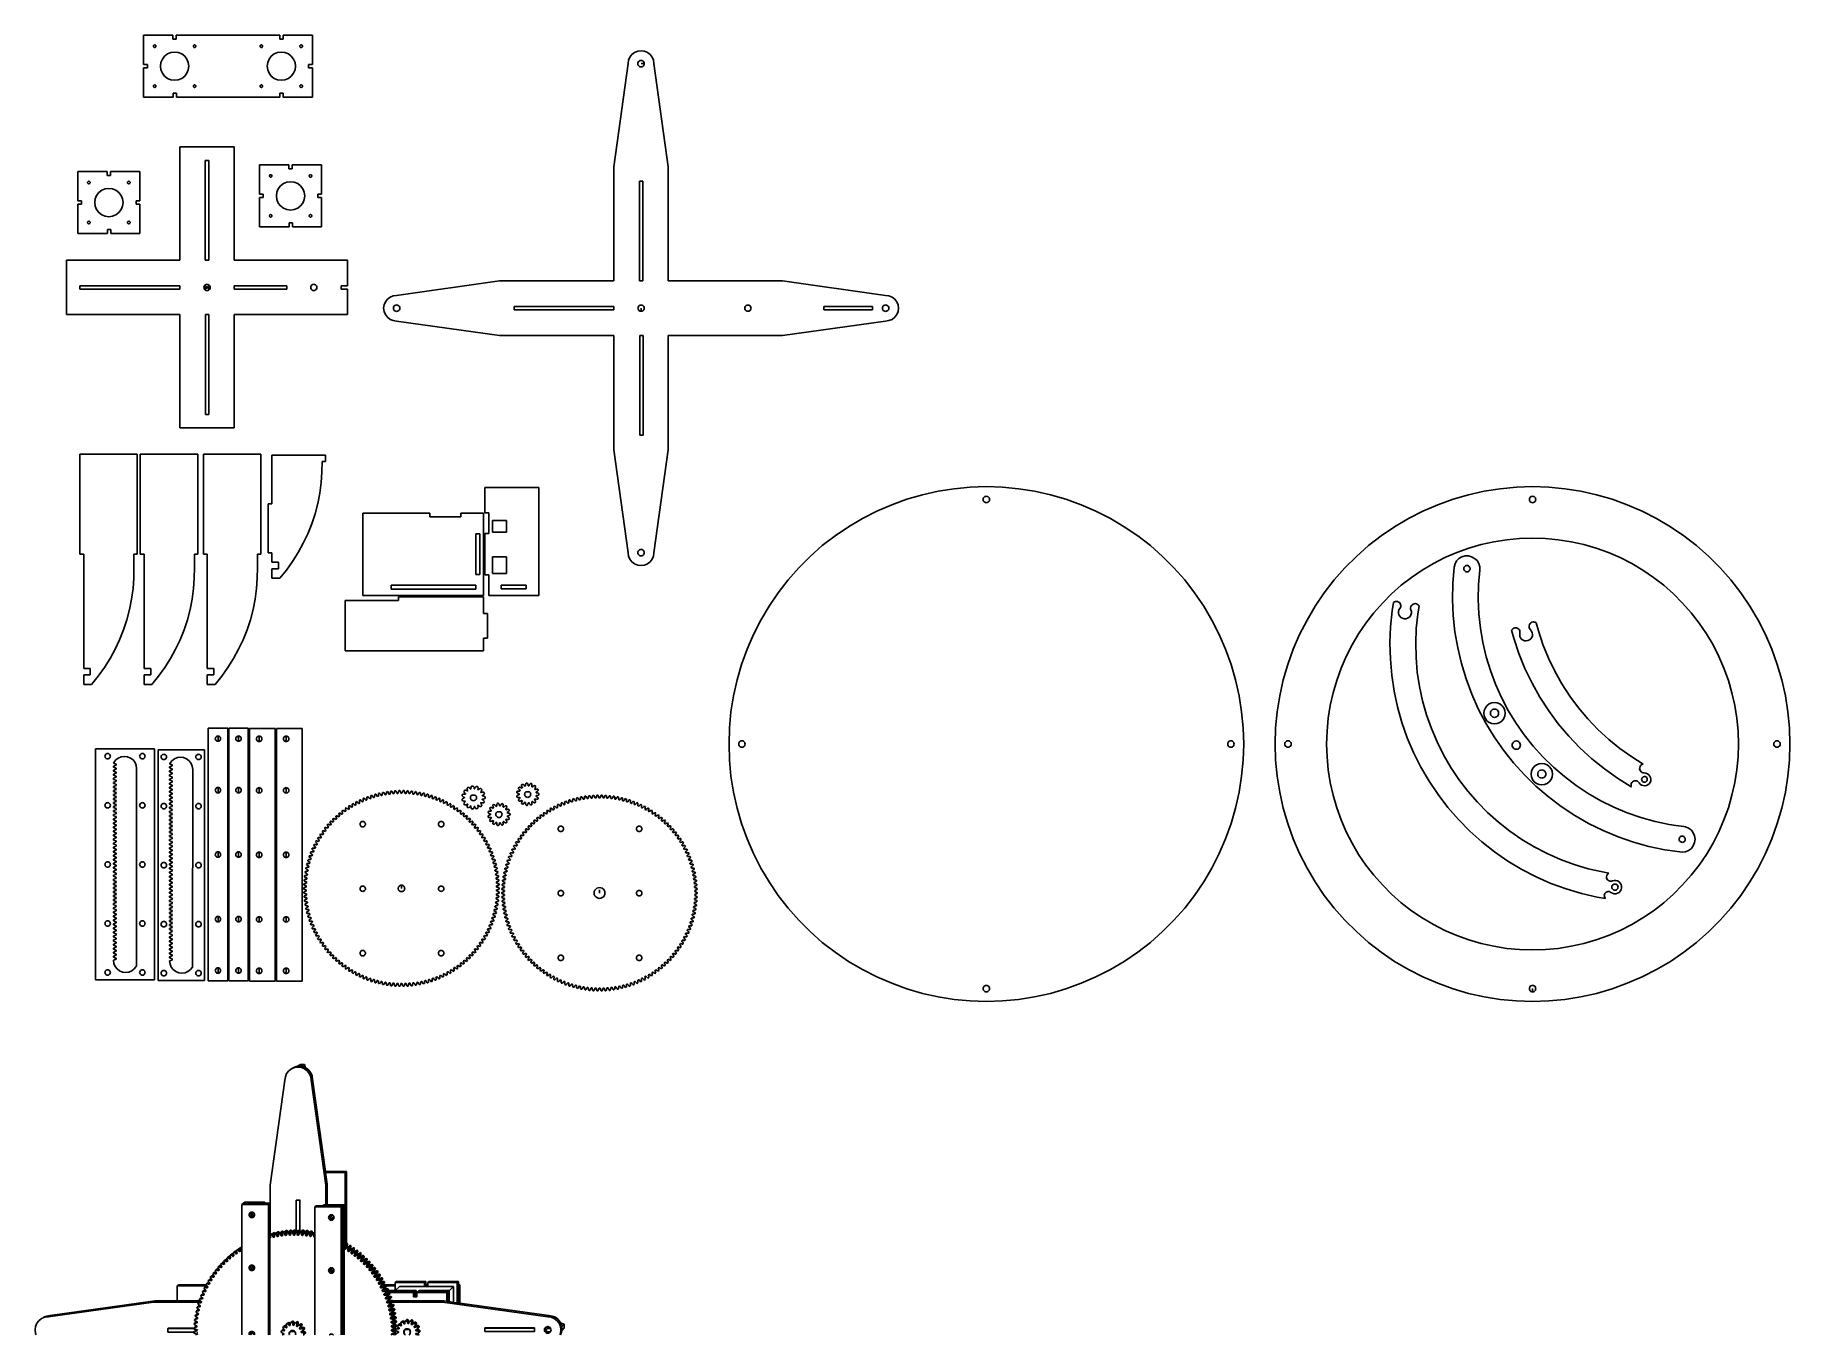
# Model space of a CAD drawing. Header units: millimetres. Extents: x -1110 to 413, y -747 to 380.
import ezdxf

# ---------------------------------------------------------------- set-up
doc = ezdxf.new("R2010")
doc.units = ezdxf.units.MM

msp = doc.modelspace()

# ---------------------------------------------------------------- linework, layer by layer
for p, q in [((-1015.6, 379.9), (-1015.6, 354.4)), ((-990.1, 379.9), (-1015.6, 379.9)), ((-1007.1, 370.3), (-1007, 370.6)), ((-1007, 370), (-1007.1, 370.3)), ((-1007, 370.6), (-1006.9, 370.8)), ((-1006.9, 369.7), (-1007, 370)), ((-1006.9, 370.8), (-1006.7, 371.1)), ((-1006.7, 369.5), (-1006.9, 369.7)), ((-1006.7, 371.1), (-1006.5, 371.2)), ((-1006.5, 369.3), (-1006.7, 369.5)), ((-1006.5, 371.2), (-1006.2, 371.4)), ((-1006.2, 369.2), (-1006.5, 369.3)), ((-1006.2, 371.4), (-1005.9, 371.4)), ((-1005.9, 369.2), (-1006.2, 369.2)), ((-1005.9, 371.4), (-1005.6, 371.4)), ((-1005.6, 369.2), (-1005.9, 369.2)), ((-1005.6, 371.4), (-1005.4, 371.2)), ((-1005.4, 369.3), (-1005.6, 369.2)), ((-1005.4, 371.2), (-1005.1, 371.1)), ((-1005.1, 369.5), (-1005.4, 369.3)), ((-1005.1, 371.1), (-1005, 370.8)), ((-1005, 369.7), (-1005.1, 369.5)), ((-1005, 370.8), (-1004.9, 370.6)), ((-1004.9, 370), (-1005, 369.7)), ((-1004.9, 370.6), (-1004.8, 370.3)), ((-1004.8, 370.3), (-1004.9, 370)), ((-990.1, 376.4), (-990.1, 379.9)), ((-990.1, 376.4), (-987.2, 376.4)), ((-987.2, 379.9), (-987.2, 376.4)), ((-897.5, 379.9), (-987.2, 379.9)), ((-972.4, 370.6), (-972.3, 370.8)), ((-972.4, 370.3), (-972.4, 370.6)), ((-972.4, 370), (-972.4, 370.3)), ((-972.3, 369.7), (-972.4, 370)), ((-972.3, 370.8), (-972.1, 371.1)), ((-972.1, 369.5), (-972.3, 369.7)), ((-972.1, 371.1), (-971.9, 371.2)), ((-971.9, 369.3), (-972.1, 369.5)), ((-971.9, 371.2), (-971.6, 371.4)), ((-971.6, 369.2), (-971.9, 369.3)), ((-971.6, 371.4), (-971.3, 371.4)), ((-971.3, 369.2), (-971.6, 369.2)), ((-971.3, 371.4), (-971, 371.4)), ((-971, 369.2), (-971.3, 369.2)), ((-971, 371.4), (-970.8, 371.2)), ((-970.8, 369.3), (-971, 369.2)), ((-970.8, 371.2), (-970.5, 371.1)), ((-970.5, 369.5), (-970.8, 369.3)), ((-970.5, 371.1), (-970.4, 370.8)), ((-970.4, 369.7), (-970.5, 369.5)), ((-970.4, 370.8), (-970.3, 370.6)), ((-970.3, 370), (-970.4, 369.7)), ((-970.3, 370.6), (-970.2, 370.3)), ((-970.2, 370.3), (-970.3, 370)), ((-914.5, 370.6), (-914.4, 370.8)), ((-914.5, 370.3), (-914.5, 370.6)), ((-914.5, 370), (-914.5, 370.3)), ((-914.4, 369.7), (-914.5, 370)), ((-914.4, 370.8), (-914.2, 371.1)), ((-914.2, 369.5), (-914.4, 369.7)), ((-914.2, 371.1), (-913.9, 371.2)), ((-913.9, 369.3), (-914.2, 369.5)), ((-913.9, 371.2), (-913.7, 371.4)), ((-913.7, 369.2), (-913.9, 369.3)), ((-913.7, 371.4), (-913.4, 371.4)), ((-913.4, 369.2), (-913.7, 369.2)), ((-913.4, 371.4), (-913.1, 371.4)), ((-913.1, 369.2), (-913.4, 369.2)), ((-913.1, 371.4), (-912.8, 371.2)), ((-912.8, 369.3), (-913.1, 369.2)), ((-912.8, 371.2), (-912.6, 371.1)), ((-912.6, 369.5), (-912.8, 369.3)), ((-912.6, 371.1), (-912.4, 370.8)), ((-912.4, 369.7), (-912.6, 369.5)), ((-912.4, 370.8), (-912.3, 370.6)), ((-912.3, 370), (-912.4, 369.7)), ((-912.3, 370.6), (-912.3, 370.3)), ((-912.3, 370.3), (-912.3, 370)), ((-897.5, 376.4), (-897.5, 379.9)), ((-897.5, 376.4), (-894.6, 376.4)), ((-894.6, 379.9), (-894.6, 376.4)), ((-869.1, 379.9), (-894.6, 379.9)), ((-879.9, 370.6), (-879.8, 370.8)), ((-879.9, 370.3), (-879.9, 370.6)), ((-879.9, 370), (-879.9, 370.3)), ((-879.8, 369.7), (-879.9, 370)), ((-879.8, 370.8), (-879.6, 371.1)), ((-879.6, 369.5), (-879.8, 369.7)), ((-879.6, 371.1), (-879.3, 371.2)), ((-879.3, 369.3), (-879.6, 369.5)), ((-879.3, 371.2), (-879.1, 371.4)), ((-879.1, 369.2), (-879.3, 369.3)), ((-879.1, 371.4), (-878.8, 371.4)), ((-878.8, 369.2), (-879.1, 369.2)), ((-878.8, 371.4), (-878.5, 371.4)), ((-878.5, 369.2), (-878.8, 369.2)), ((-878.5, 371.4), (-878.2, 371.2)), ((-878.2, 369.3), (-878.5, 369.2)), ((-878.2, 371.2), (-878, 371.1)), ((-878, 369.5), (-878.2, 369.3)), ((-878, 371.1), (-877.8, 370.8)), ((-877.8, 369.7), (-878, 369.5)), ((-877.8, 370.8), (-877.7, 370.6)), ((-877.7, 370), (-877.8, 369.7)), ((-877.7, 370.6), (-877.7, 370.3)), ((-877.7, 370.3), (-877.7, 370)), ((-869.1, 354.4), (-869.1, 379.9)), ((-586.9, 365.9), (-589.6, 364.8)), ((-584, 366.3), (-586.9, 365.9)), ((-581.1, 365.9), (-584, 366.3)), ((-578.4, 364.8), (-581.1, 365.9)), ((-1015.6, 354.4), (-1012.2, 354.4)), ((-1012.2, 351.5), (-1015.6, 351.5)), ((-1015.6, 351.5), (-1015.6, 326)), ((-1012.2, 354.4), (-1012.2, 351.5)), ((-1000.9, 353), (-1000.5, 356.1)), ((-1000.5, 349.8), (-1000.9, 353)), ((-1000.5, 356.1), (-999.3, 359.1)), ((-999.3, 359.1), (-997.3, 361.7)), ((-997.3, 361.7), (-994.8, 363.6)), ((-994.8, 363.6), (-991.8, 364.8)), ((-991.8, 364.8), (-988.6, 365.2)), ((-988.6, 365.2), (-985.5, 364.8)), ((-985.5, 364.8), (-982.5, 363.6)), ((-982.5, 363.6), (-979.9, 361.7)), ((-979.9, 361.7), (-978, 359.1)), ((-978, 359.1), (-976.8, 356.1)), ((-976.8, 356.1), (-976.4, 353)), ((-976.4, 353), (-976.8, 349.8)), ((-908.4, 353), (-907.9, 356.1)), ((-907.9, 349.8), (-908.4, 353)), ((-907.9, 356.1), (-906.7, 359.1)), ((-906.7, 359.1), (-904.8, 361.7)), ((-904.8, 361.7), (-902.2, 363.6)), ((-902.2, 363.6), (-899.3, 364.8)), ((-899.3, 364.8), (-896.1, 365.2)), ((-896.1, 365.2), (-892.9, 364.8)), ((-892.9, 364.8), (-889.9, 363.6)), ((-889.9, 363.6), (-887.4, 361.7)), ((-887.4, 361.7), (-885.5, 359.1)), ((-885.5, 359.1), (-884.2, 356.1)), ((-884.2, 356.1), (-883.8, 353)), ((-883.8, 353), (-884.2, 349.8)), ((-872.5, 351.5), (-872.5, 354.4)), ((-872.5, 354.4), (-869.1, 354.4)), ((-869.1, 351.5), (-872.5, 351.5)), ((-869.1, 326), (-869.1, 351.5)), ((-595.2, 355.2), (-607.6, 265.8)), ((-594.8, 358.1), (-595.2, 355.2)), ((-593.7, 360.7), (-594.8, 358.1)), ((-591.9, 363.1), (-593.7, 360.7)), ((-589.6, 364.8), (-591.9, 363.1)), ((-586.8, 355.2), (-586.7, 355.9)), ((-586.7, 354.4), (-586.8, 355.2)), ((-586.7, 355.9), (-586.4, 356.6)), ((-586.4, 353.8), (-586.7, 354.4)), ((-586.4, 356.6), (-586, 357.1)), ((-586, 353.2), (-586.4, 353.8)), ((-586, 357.1), (-585.4, 357.6)), ((-585.4, 352.7), (-586, 353.2)), ((-585.4, 357.6), (-584.7, 357.9)), ((-584.7, 352.5), (-585.4, 352.7)), ((-584.7, 357.9), (-584, 358)), ((-584, 352.4), (-584.7, 352.5)), ((-584, 358), (-583.3, 357.9)), ((-581.2, 355.2), (-584, 355.2)), ((-583.3, 352.5), (-584, 352.4)), ((-583.3, 357.9), (-582.6, 357.6)), ((-582.6, 352.7), (-583.3, 352.5)), ((-582.6, 357.6), (-582, 357.1)), ((-582, 353.2), (-582.6, 352.7)), ((-582, 357.1), (-581.6, 356.6)), ((-581.6, 353.8), (-582, 353.2)), ((-581.6, 356.6), (-581.3, 355.9)), ((-581.3, 354.4), (-581.6, 353.8)), ((-581.3, 355.9), (-581.2, 355.2)), ((-581.2, 355.2), (-581.3, 354.4)), ((-576.1, 363.1), (-578.4, 364.8)), ((-574.3, 360.7), (-576.1, 363.1)), ((-573.2, 358.1), (-574.3, 360.7)), ((-572.8, 355.2), (-573.2, 358.1)), ((-560.4, 265.8), (-572.8, 355.2)), ((-1007.1, 335.7), (-1007, 336)), ((-1007, 335.4), (-1007.1, 335.7)), ((-1007, 336), (-1006.9, 336.2)), ((-1006.9, 335.1), (-1007, 335.4)), ((-1006.9, 336.2), (-1006.7, 336.5)), ((-1006.7, 334.9), (-1006.9, 335.1)), ((-1006.7, 336.5), (-1006.5, 336.6)), ((-1006.5, 336.6), (-1006.2, 336.7)), ((-1006.2, 336.7), (-1005.9, 336.8)), ((-1005.9, 336.8), (-1005.6, 336.7)), ((-1005.6, 336.7), (-1005.4, 336.6)), ((-1005.4, 336.6), (-1005.1, 336.5)), ((-1005.1, 336.5), (-1005, 336.2)), ((-1005, 335.1), (-1005.1, 334.9)), ((-1005, 336.2), (-1004.9, 336)), ((-1004.9, 335.4), (-1005, 335.1)), ((-1004.9, 336), (-1004.8, 335.7)), ((-1004.8, 335.7), (-1004.9, 335.4)), ((-999.3, 346.8), (-1000.5, 349.8)), ((-997.3, 344.3), (-999.3, 346.8)), ((-994.8, 342.3), (-997.3, 344.3)), ((-991.8, 341.1), (-994.8, 342.3)), ((-988.6, 340.7), (-991.8, 341.1)), ((-985.5, 341.1), (-988.6, 340.7)), ((-982.5, 342.3), (-985.5, 341.1)), ((-979.9, 344.3), (-982.5, 342.3)), ((-978, 346.8), (-979.9, 344.3)), ((-976.8, 349.8), (-978, 346.8)), ((-972.4, 336), (-972.3, 336.2)), ((-972.4, 335.7), (-972.4, 336)), ((-972.4, 335.4), (-972.4, 335.7)), ((-972.3, 335.1), (-972.4, 335.4)), ((-972.3, 336.2), (-972.1, 336.5)), ((-972.1, 334.9), (-972.3, 335.1)), ((-972.1, 336.5), (-971.9, 336.6)), ((-971.9, 336.6), (-971.6, 336.7)), ((-971.6, 336.7), (-971.3, 336.8)), ((-971.3, 336.8), (-971, 336.7)), ((-971, 336.7), (-970.8, 336.6)), ((-970.8, 336.6), (-970.5, 336.5)), ((-970.5, 336.5), (-970.4, 336.2)), ((-970.4, 335.1), (-970.5, 334.9)), ((-970.4, 336.2), (-970.3, 336)), ((-970.3, 335.4), (-970.4, 335.1)), ((-970.3, 336), (-970.2, 335.7)), ((-970.2, 335.7), (-970.3, 335.4)), ((-914.5, 336), (-914.4, 336.2)), ((-914.5, 335.7), (-914.5, 336)), ((-914.5, 335.4), (-914.5, 335.7)), ((-914.4, 335.1), (-914.5, 335.4)), ((-914.4, 336.2), (-914.2, 336.5)), ((-914.2, 334.9), (-914.4, 335.1)), ((-914.2, 336.5), (-913.9, 336.6)), ((-913.9, 336.6), (-913.7, 336.7)), ((-913.7, 336.7), (-913.4, 336.8)), ((-913.4, 336.8), (-913.1, 336.7)), ((-913.1, 336.7), (-912.8, 336.6)), ((-912.8, 336.6), (-912.6, 336.5)), ((-912.6, 336.5), (-912.4, 336.2)), ((-912.4, 335.1), (-912.6, 334.9)), ((-912.4, 336.2), (-912.3, 336)), ((-912.3, 335.4), (-912.4, 335.1)), ((-912.3, 336), (-912.3, 335.7)), ((-912.3, 335.7), (-912.3, 335.4)), ((-906.7, 346.8), (-907.9, 349.8)), ((-904.8, 344.3), (-906.7, 346.8)), ((-902.2, 342.3), (-904.8, 344.3)), ((-899.3, 341.1), (-902.2, 342.3)), ((-896.1, 340.7), (-899.3, 341.1)), ((-892.9, 341.1), (-896.1, 340.7)), ((-889.9, 342.3), (-892.9, 341.1)), ((-887.4, 344.3), (-889.9, 342.3)), ((-885.5, 346.8), (-887.4, 344.3)), ((-884.2, 349.8), (-885.5, 346.8)), ((-879.9, 336), (-879.8, 336.2)), ((-879.9, 335.7), (-879.9, 336)), ((-879.9, 335.4), (-879.9, 335.7)), ((-879.8, 335.1), (-879.9, 335.4)), ((-879.8, 336.2), (-879.6, 336.5)), ((-879.6, 334.9), (-879.8, 335.1)), ((-879.6, 336.5), (-879.3, 336.6)), ((-879.3, 336.6), (-879.1, 336.7)), ((-879.1, 336.7), (-878.8, 336.8)), ((-878.8, 336.8), (-878.5, 336.7)), ((-878.5, 336.7), (-878.2, 336.6)), ((-878.2, 336.6), (-878, 336.5)), ((-878, 336.5), (-877.8, 336.2)), ((-877.8, 335.1), (-878, 334.9)), ((-877.8, 336.2), (-877.7, 336)), ((-877.7, 335.4), (-877.8, 335.1)), ((-877.7, 336), (-877.7, 335.7)), ((-877.7, 335.7), (-877.7, 335.4)), ((-989.9, 326), (-1015.6, 326)), ((-1006.5, 334.7), (-1006.7, 334.9)), ((-1006.2, 334.6), (-1006.5, 334.7)), ((-1005.9, 334.6), (-1006.2, 334.6)), ((-1005.6, 334.6), (-1005.9, 334.6)), ((-1005.4, 334.7), (-1005.6, 334.6)), ((-1005.1, 334.9), (-1005.4, 334.7)), ((-989.9, 329.5), (-987, 329.5)), ((-989.9, 326), (-989.9, 329.5)), ((-987, 329.5), (-987, 326)), ((-987, 326), (-897.3, 326)), ((-971.9, 334.7), (-972.1, 334.9)), ((-971.6, 334.6), (-971.9, 334.7)), ((-971.3, 334.6), (-971.6, 334.6)), ((-971, 334.6), (-971.3, 334.6)), ((-970.8, 334.7), (-971, 334.6)), ((-970.5, 334.9), (-970.8, 334.7)), ((-913.9, 334.7), (-914.2, 334.9)), ((-913.7, 334.6), (-913.9, 334.7)), ((-913.4, 334.6), (-913.7, 334.6)), ((-913.1, 334.6), (-913.4, 334.6)), ((-912.8, 334.7), (-913.1, 334.6)), ((-912.6, 334.9), (-912.8, 334.7)), ((-897.3, 329.5), (-894.4, 329.5)), ((-897.3, 326), (-897.3, 329.5)), ((-894.4, 329.5), (-894.4, 326)), ((-869.1, 326), (-894.4, 326)), ((-879.3, 334.7), (-879.6, 334.9)), ((-879.1, 334.6), (-879.3, 334.7)), ((-878.8, 334.6), (-879.1, 334.6)), ((-878.5, 334.6), (-878.8, 334.6)), ((-878.2, 334.7), (-878.5, 334.6)), ((-878, 334.9), (-878.2, 334.7)), ((-984.2, 184.7), (-984.2, 282.9)), ((-984.2, 282.9), (-936.9, 282.9)), ((-936.9, 184.7), (-936.9, 282.9)), ((-1072.7, 261.7), (-1072.7, 236.2)), ((-1047.2, 261.7), (-1072.7, 261.7)), ((-1047.2, 258.2), (-1047.2, 261.7)), ((-1044.3, 261.7), (-1044.3, 258.2)), ((-1018.8, 261.7), (-1044.3, 261.7)), ((-1018.8, 236.2), (-1018.8, 261.7)), ((-962, 271.3), (-962, 184.7)), ((-959.1, 271.3), (-962, 271.3)), ((-959.1, 184.7), (-959.1, 271.3)), ((-915, 267.4), (-915, 241.9)), ((-889.5, 267.4), (-915, 267.4)), ((-905.9, 258.7), (-905.6, 258.8)), ((-905.6, 258.8), (-905.4, 258.9)), ((-905.4, 258.9), (-905.1, 258.8)), ((-905.1, 258.8), (-904.8, 258.7)), ((-889.5, 263.9), (-889.5, 267.4)), ((-889.5, 263.9), (-886.6, 263.9)), ((-886.6, 267.4), (-886.6, 263.9)), ((-861.1, 267.4), (-886.6, 267.4)), ((-871.3, 258.7), (-871, 258.8)), ((-871, 258.8), (-870.8, 258.9)), ((-870.8, 258.9), (-870.5, 258.8)), ((-870.5, 258.8), (-870.2, 258.7)), ((-861.1, 241.9), (-861.1, 267.4)), ((-607.6, 166.7), (-607.6, 265.8)), ((-560.4, 166.7), (-560.4, 265.8)), ((-1064.1, 252.3), (-1064, 252.6)), ((-1064.1, 252), (-1064.1, 252.3)), ((-1064.1, 251.7), (-1064.1, 252)), ((-1064, 251.5), (-1064.1, 251.7)), ((-1064, 252.6), (-1063.8, 252.8)), ((-1063.8, 251.2), (-1064, 251.5)), ((-1063.8, 252.8), (-1063.6, 253)), ((-1063.6, 251.1), (-1063.8, 251.2)), ((-1063.6, 253), (-1063.3, 253.1)), ((-1063.3, 250.9), (-1063.6, 251.1)), ((-1063.3, 253.1), (-1063, 253.1)), ((-1063, 250.9), (-1063.3, 250.9)), ((-1063, 253.1), (-1062.7, 253.1)), ((-1062.7, 250.9), (-1063, 250.9)), ((-1062.7, 253.1), (-1062.5, 253)), ((-1062.5, 251.1), (-1062.7, 250.9)), ((-1062.5, 253), (-1062.2, 252.8)), ((-1062.2, 251.2), (-1062.5, 251.1)), ((-1062.2, 252.8), (-1062.1, 252.6)), ((-1062.1, 251.5), (-1062.2, 251.2)), ((-1062.1, 252.6), (-1061.9, 252.3)), ((-1061.9, 251.7), (-1062.1, 251.5)), ((-1061.9, 252.3), (-1061.9, 252)), ((-1061.9, 252), (-1061.9, 251.7)), ((-1054.4, 243.4), (-1051.9, 245.4)), ((-1051.9, 245.4), (-1048.9, 246.6)), ((-1048.9, 246.6), (-1045.7, 247)), ((-1047.2, 258.2), (-1044.3, 258.2)), ((-1045.7, 247), (-1042.5, 246.6)), ((-1042.5, 246.6), (-1039.6, 245.4)), ((-1039.6, 245.4), (-1037, 243.4)), ((-1029.5, 252.3), (-1029.4, 252.6)), ((-1029.5, 252), (-1029.5, 252.3)), ((-1029.5, 251.7), (-1029.5, 252)), ((-1029.4, 251.5), (-1029.5, 251.7)), ((-1029.4, 252.6), (-1029.2, 252.8)), ((-1029.2, 251.2), (-1029.4, 251.5)), ((-1029.2, 252.8), (-1029, 253)), ((-1029, 251.1), (-1029.2, 251.2)), ((-1029, 253), (-1028.7, 253.1)), ((-1028.7, 250.9), (-1029, 251.1)), ((-1028.7, 253.1), (-1028.4, 253.1)), ((-1028.4, 250.9), (-1028.7, 250.9)), ((-1028.4, 253.1), (-1028.1, 253.1)), ((-1028.1, 250.9), (-1028.4, 250.9)), ((-1028.1, 253.1), (-1027.9, 253)), ((-1027.9, 251.1), (-1028.1, 250.9)), ((-1027.9, 253), (-1027.6, 252.8)), ((-1027.6, 251.2), (-1027.9, 251.1)), ((-1027.6, 252.8), (-1027.5, 252.6)), ((-1027.5, 251.5), (-1027.6, 251.2)), ((-1027.5, 252.6), (-1027.3, 252.3)), ((-1027.3, 251.7), (-1027.5, 251.5)), ((-1027.3, 252.3), (-1027.3, 252)), ((-1027.3, 252), (-1027.3, 251.7)), ((-906.5, 257.8), (-906.4, 258.1)), ((-906.4, 257.5), (-906.5, 257.8)), ((-906.4, 258.1), (-906.3, 258.3)), ((-906.3, 257.2), (-906.4, 257.5)), ((-906.3, 258.3), (-906.1, 258.6)), ((-906.1, 257), (-906.3, 257.2)), ((-906.1, 258.6), (-905.9, 258.7)), ((-905.9, 256.8), (-906.1, 257)), ((-905.6, 256.7), (-905.9, 256.8)), ((-905.4, 256.6), (-905.6, 256.7)), ((-905.1, 256.7), (-905.4, 256.6)), ((-904.8, 256.8), (-905.1, 256.7)), ((-904.8, 258.7), (-904.6, 258.6)), ((-904.6, 257), (-904.8, 256.8)), ((-904.6, 258.6), (-904.4, 258.3)), ((-904.4, 257.2), (-904.6, 257)), ((-904.4, 258.3), (-904.3, 258.1)), ((-904.3, 257.5), (-904.4, 257.2)), ((-904.3, 258.1), (-904.2, 257.8)), ((-904.2, 257.8), (-904.3, 257.5)), ((-900.3, 240.5), (-899.9, 243.6)), ((-899.9, 243.6), (-898.7, 246.6)), ((-898.7, 246.6), (-896.7, 249.1)), ((-896.7, 249.1), (-894.2, 251.1)), ((-894.2, 251.1), (-891.2, 252.3)), ((-891.2, 252.3), (-888.1, 252.7)), ((-888.1, 252.7), (-884.9, 252.3)), ((-884.9, 252.3), (-881.9, 251.1)), ((-881.9, 251.1), (-879.4, 249.1)), ((-879.4, 249.1), (-877.4, 246.6)), ((-877.4, 246.6), (-876.2, 243.6)), ((-876.2, 243.6), (-875.8, 240.5)), ((-871.9, 257.8), (-871.8, 258.1)), ((-871.8, 257.5), (-871.9, 257.8)), ((-871.8, 258.1), (-871.7, 258.3)), ((-871.7, 257.2), (-871.8, 257.5)), ((-871.7, 258.3), (-871.5, 258.6)), ((-871.5, 257), (-871.7, 257.2)), ((-871.5, 258.6), (-871.3, 258.7)), ((-871.3, 256.8), (-871.5, 257)), ((-871, 256.7), (-871.3, 256.8)), ((-870.8, 256.6), (-871, 256.7)), ((-870.5, 256.7), (-870.8, 256.6)), ((-870.2, 256.8), (-870.5, 256.7)), ((-870.2, 258.7), (-870, 258.6)), ((-870, 257), (-870.2, 256.8)), ((-870, 258.6), (-869.8, 258.3)), ((-869.8, 257.2), (-870, 257)), ((-869.8, 258.3), (-869.7, 258.1)), ((-869.7, 257.5), (-869.8, 257.2)), ((-869.7, 258.1), (-869.6, 257.8)), ((-869.6, 257.8), (-869.7, 257.5)), ((-585.4, 253.3), (-585.4, 166.7)), ((-582.5, 253.3), (-585.4, 253.3)), ((-582.5, 166.7), (-582.5, 253.3)), ((-1072.7, 236.2), (-1069.3, 236.2)), ((-1069.3, 233.3), (-1072.7, 233.3)), ((-1072.7, 233.3), (-1072.7, 207.8)), ((-1069.3, 236.2), (-1069.3, 233.3)), ((-1058, 234.7), (-1057.6, 237.9)), ((-1057.6, 231.5), (-1058, 234.7)), ((-1057.6, 237.9), (-1056.4, 240.9)), ((-1056.4, 228.6), (-1057.6, 231.5)), ((-1056.4, 240.9), (-1054.4, 243.4)), ((-1054.4, 226), (-1056.4, 228.6)), ((-1037, 243.4), (-1035.1, 240.9)), ((-1035.1, 228.6), (-1037, 226)), ((-1035.1, 240.9), (-1033.9, 237.9)), ((-1033.9, 231.5), (-1035.1, 228.6)), ((-1033.9, 237.9), (-1033.4, 234.7)), ((-1033.4, 234.7), (-1033.9, 231.5)), ((-1022.1, 233.3), (-1022.1, 236.2)), ((-1022.1, 236.2), (-1018.8, 236.2)), ((-1018.8, 233.3), (-1022.1, 233.3)), ((-1018.8, 207.8), (-1018.8, 233.3)), ((-915, 241.9), (-911.7, 241.9)), ((-911.7, 239), (-915, 239)), ((-915, 239), (-915, 213.5)), ((-911.7, 241.9), (-911.7, 239)), ((-899.9, 237.3), (-900.3, 240.5)), ((-898.7, 234.3), (-899.9, 237.3)), ((-896.7, 231.8), (-898.7, 234.3)), ((-894.2, 229.8), (-896.7, 231.8)), ((-891.2, 228.6), (-894.2, 229.8)), ((-888.1, 228.2), (-891.2, 228.6)), ((-884.9, 228.6), (-888.1, 228.2)), ((-881.9, 229.8), (-884.9, 228.6)), ((-879.4, 231.8), (-881.9, 229.8)), ((-877.4, 234.3), (-879.4, 231.8)), ((-876.2, 237.3), (-877.4, 234.3)), ((-875.8, 240.5), (-876.2, 237.3)), ((-864.4, 239), (-864.4, 241.9)), ((-864.4, 241.9), (-861.1, 241.9)), ((-861.1, 239), (-864.4, 239)), ((-861.1, 213.5), (-861.1, 239)), ((-1064.1, 217.7), (-1064, 218)), ((-1064.1, 217.4), (-1064.1, 217.7)), ((-1064.1, 217.1), (-1064.1, 217.4)), ((-1064, 216.9), (-1064.1, 217.1)), ((-1064, 218), (-1063.8, 218.2)), ((-1063.8, 216.6), (-1064, 216.9)), ((-1063.8, 218.2), (-1063.6, 218.4)), ((-1063.6, 216.5), (-1063.8, 216.6)), ((-1063.6, 218.4), (-1063.3, 218.5)), ((-1063.3, 216.3), (-1063.6, 216.5)), ((-1063.3, 218.5), (-1063, 218.5)), ((-1063, 216.3), (-1063.3, 216.3)), ((-1063, 218.5), (-1062.7, 218.5)), ((-1062.7, 216.3), (-1063, 216.3)), ((-1062.7, 218.5), (-1062.5, 218.4)), ((-1062.5, 216.5), (-1062.7, 216.3)), ((-1062.5, 218.4), (-1062.2, 218.2)), ((-1062.2, 216.6), (-1062.5, 216.5)), ((-1062.2, 218.2), (-1062.1, 218)), ((-1062.1, 216.9), (-1062.2, 216.6)), ((-1062.1, 218), (-1061.9, 217.7)), ((-1061.9, 217.1), (-1062.1, 216.9)), ((-1061.9, 217.7), (-1061.9, 217.4)), ((-1061.9, 217.4), (-1061.9, 217.1)), ((-1051.9, 224.1), (-1054.4, 226)), ((-1048.9, 222.9), (-1051.9, 224.1)), ((-1045.7, 222.4), (-1048.9, 222.9)), ((-1042.5, 222.9), (-1045.7, 222.4)), ((-1039.6, 224.1), (-1042.5, 222.9)), ((-1037, 226), (-1039.6, 224.1)), ((-1029.5, 217.7), (-1029.4, 218)), ((-1029.5, 217.4), (-1029.5, 217.7)), ((-1029.5, 217.1), (-1029.5, 217.4)), ((-1029.4, 216.9), (-1029.5, 217.1)), ((-1029.4, 218), (-1029.2, 218.2)), ((-1029.2, 216.6), (-1029.4, 216.9)), ((-1029.2, 218.2), (-1029, 218.4)), ((-1029, 216.5), (-1029.2, 216.6)), ((-1029, 218.4), (-1028.7, 218.5)), ((-1028.7, 216.3), (-1029, 216.5)), ((-1028.7, 218.5), (-1028.4, 218.5)), ((-1028.4, 216.3), (-1028.7, 216.3)), ((-1028.4, 218.5), (-1028.1, 218.5)), ((-1028.1, 216.3), (-1028.4, 216.3)), ((-1028.1, 218.5), (-1027.9, 218.4)), ((-1027.9, 216.5), (-1028.1, 216.3)), ((-1027.9, 218.4), (-1027.6, 218.2)), ((-1027.6, 216.6), (-1027.9, 216.5)), ((-1027.6, 218.2), (-1027.5, 218)), ((-1027.5, 216.9), (-1027.6, 216.6)), ((-1027.5, 218), (-1027.3, 217.7)), ((-1027.3, 217.1), (-1027.5, 216.9)), ((-1027.3, 217.7), (-1027.3, 217.4)), ((-1027.3, 217.4), (-1027.3, 217.1)), ((-889.3, 213.5), (-915, 213.5)), ((-906.5, 223.2), (-906.4, 223.4)), ((-906.4, 222.9), (-906.5, 223.2)), ((-906.4, 223.4), (-906.3, 223.7)), ((-906.3, 222.6), (-906.4, 222.9)), ((-906.3, 223.7), (-906.1, 223.9)), ((-906.1, 222.4), (-906.3, 222.6)), ((-906.1, 223.9), (-905.9, 224.1)), ((-905.9, 222.2), (-906.1, 222.4)), ((-905.9, 224.1), (-905.6, 224.2)), ((-905.6, 222.1), (-905.9, 222.2)), ((-905.6, 224.2), (-905.4, 224.3)), ((-905.4, 222), (-905.6, 222.1)), ((-905.4, 224.3), (-905.1, 224.2)), ((-905.1, 222.1), (-905.4, 222)), ((-905.1, 224.2), (-904.8, 224.1)), ((-904.8, 222.2), (-905.1, 222.1)), ((-904.8, 224.1), (-904.6, 223.9)), ((-904.6, 222.4), (-904.8, 222.2)), ((-904.6, 223.9), (-904.4, 223.7)), ((-904.4, 222.6), (-904.6, 222.4)), ((-904.4, 223.7), (-904.3, 223.4)), ((-904.3, 222.9), (-904.4, 222.6)), ((-904.3, 223.4), (-904.2, 223.2)), ((-904.2, 223.2), (-904.3, 222.9)), ((-889.3, 217), (-886.4, 217)), ((-889.3, 213.5), (-889.3, 217)), ((-886.4, 217), (-886.4, 213.5)), ((-861.1, 213.5), (-886.4, 213.5)), ((-871.9, 223.2), (-871.8, 223.4)), ((-871.8, 222.9), (-871.9, 223.2)), ((-871.8, 223.4), (-871.7, 223.7)), ((-871.7, 222.6), (-871.8, 222.9)), ((-871.7, 223.7), (-871.5, 223.9)), ((-871.5, 222.4), (-871.7, 222.6)), ((-871.5, 223.9), (-871.3, 224.1)), ((-871.3, 222.2), (-871.5, 222.4)), ((-871.3, 224.1), (-871, 224.2)), ((-871, 222.1), (-871.3, 222.2)), ((-871, 224.2), (-870.8, 224.3)), ((-870.8, 222), (-871, 222.1)), ((-870.8, 224.3), (-870.5, 224.2)), ((-870.5, 222.1), (-870.8, 222)), ((-870.5, 224.2), (-870.2, 224.1)), ((-870.2, 222.2), (-870.5, 222.1)), ((-870.2, 224.1), (-870, 223.9)), ((-870, 222.4), (-870.2, 222.2)), ((-870, 223.9), (-869.8, 223.7)), ((-869.8, 222.6), (-870, 222.4)), ((-869.8, 223.7), (-869.7, 223.4)), ((-869.7, 222.9), (-869.8, 222.6)), ((-869.7, 223.4), (-869.6, 223.2)), ((-869.6, 223.2), (-869.7, 222.9)), ((-1047, 207.8), (-1072.7, 207.8)), ((-1047, 211.3), (-1044.1, 211.3)), ((-1047, 207.8), (-1047, 211.3)), ((-1044.1, 211.3), (-1044.1, 207.8)), ((-1018.8, 207.8), (-1044.1, 207.8)), ((-1082.4, 137.5), (-1082.4, 184.7)), ((-1082.4, 184.7), (-984.2, 184.7)), ((-962, 184.7), (-959.1, 184.7)), ((-936.9, 184.7), (-838.7, 184.7)), ((-838.7, 184.7), (-838.7, 162.5)), ((-1070.8, 162.5), (-1070.8, 159.6)), ((-984.2, 162.5), (-1070.8, 162.5)), ((-1070.8, 159.6), (-984.2, 159.6)), ((-984.2, 159.6), (-984.2, 162.5)), ((-963.2, 161.1), (-963.1, 161.8)), ((-963.1, 160.4), (-963.2, 161.1)), ((-963.2, 161.1), (-960.5, 161.1)), ((-963.1, 161.8), (-962.9, 162.4)), ((-962.9, 159.7), (-963.1, 160.4)), ((-962.9, 162.4), (-962.5, 163)), ((-962.5, 159.2), (-962.9, 159.7)), ((-962.5, 163), (-961.9, 163.4)), ((-962.5, 163), (-960.5, 161.1)), ((-962.5, 159.2), (-960.5, 161.1)), ((-961.9, 158.7), (-962.5, 159.2)), ((-961.9, 163.4), (-961.2, 163.7)), ((-961.2, 158.5), (-961.9, 158.7)), ((-961.2, 163.7), (-960.5, 163.8)), ((-960.5, 158.4), (-961.2, 158.5)), ((-960.5, 163.8), (-959.8, 163.7)), ((-960.5, 161.1), (-958.6, 163)), ((-960.5, 161.1), (-958.6, 159.2)), ((-960.5, 161.1), (-957.8, 161.1)), ((-959.8, 158.5), (-960.5, 158.4)), ((-959.8, 163.7), (-959.2, 163.4)), ((-959.2, 158.7), (-959.8, 158.5)), ((-959.2, 163.4), (-958.6, 163)), ((-958.6, 159.2), (-959.2, 158.7)), ((-958.6, 163), (-958.2, 162.4)), ((-958.2, 159.7), (-958.6, 159.2)), ((-958.2, 162.4), (-957.9, 161.8)), ((-957.9, 160.4), (-958.2, 159.7)), ((-957.9, 161.8), (-957.8, 161.1)), ((-957.8, 161.1), (-957.9, 160.4)), ((-891.3, 162.5), (-936.9, 162.5)), ((-936.9, 162.5), (-936.9, 159.6)), ((-936.9, 159.6), (-891.3, 159.6)), ((-891.3, 162.5), (-891.3, 159.6)), ((-870.6, 161.1), (-870.5, 161.8)), ((-870.5, 160.4), (-870.6, 161.1)), ((-870.5, 161.8), (-870.2, 162.4)), ((-870.2, 159.7), (-870.5, 160.4)), ((-870.2, 162.4), (-869.8, 163)), ((-869.8, 159.2), (-870.2, 159.7)), ((-869.8, 163), (-869.2, 163.4)), ((-869.2, 158.7), (-869.8, 159.2)), ((-869.2, 163.4), (-868.6, 163.7)), ((-868.6, 158.5), (-869.2, 158.7)), ((-868.6, 163.7), (-867.9, 163.8)), ((-867.9, 158.4), (-868.6, 158.5)), ((-867.9, 163.8), (-867.2, 163.7)), ((-867.2, 158.5), (-867.9, 158.4)), ((-867.2, 163.7), (-866.5, 163.4)), ((-866.5, 158.7), (-867.2, 158.5)), ((-866.5, 163.4), (-866, 163)), ((-866, 159.2), (-866.5, 158.7)), ((-866, 163), (-865.6, 162.4)), ((-865.6, 159.7), (-866, 159.2)), ((-865.6, 162.4), (-865.3, 161.8)), ((-865.3, 160.4), (-865.6, 159.7)), ((-865.3, 161.8), (-865.2, 161.1)), ((-865.2, 161.1), (-865.3, 160.4)), ((-844.3, 162.5), (-844.3, 159.6)), ((-838.7, 162.5), (-844.3, 162.5)), ((-844.3, 159.6), (-838.7, 159.6)), ((-838.7, 159.6), (-838.7, 137.5)), ((-804, 151), (-801.7, 152.7)), ((-801.7, 152.7), (-799, 153.9)), ((-799, 153.9), (-796.1, 154.2)), ((-706.8, 166.7), (-796.1, 154.2)), ((-607.6, 166.7), (-706.8, 166.7)), ((-585.4, 166.7), (-582.5, 166.7)), ((-560.4, 166.7), (-461.2, 166.7)), ((-461.2, 166.7), (-371.9, 154.2)), ((-371.9, 154.2), (-369, 153.9)), ((-369, 153.9), (-366.3, 152.7)), ((-366.3, 152.7), (-364, 151)), ((-1082.4, 137.5), (-984.2, 137.5)), ((-984.2, 39.2), (-984.2, 137.5)), ((-961.8, 137.5), (-961.8, 50.8)), ((-958.9, 137.5), (-961.8, 137.5)), ((-958.9, 50.8), (-958.9, 137.5)), ((-838.7, 137.5), (-936.9, 137.5)), ((-936.9, 137.5), (-936.9, 39.2)), ((-807.3, 143.1), (-806.9, 146)), ((-806.9, 140.2), (-807.3, 143.1)), ((-806.9, 146), (-805.8, 148.7)), ((-805.8, 137.5), (-806.9, 140.2)), ((-805.8, 148.7), (-804, 151)), ((-804, 135.2), (-805.8, 137.5)), ((-798.9, 143.1), (-798.8, 143.8)), ((-798.8, 142.3), (-798.9, 143.1)), ((-798.8, 143.8), (-798.5, 144.5)), ((-798.5, 141.7), (-798.8, 142.3)), ((-798.5, 144.5), (-798.1, 145)), ((-798.1, 141.1), (-798.5, 141.7)), ((-798.1, 145), (-797.5, 145.5)), ((-797.5, 140.7), (-798.1, 141.1)), ((-797.5, 145.5), (-796.8, 145.8)), ((-796.8, 140.4), (-797.5, 140.7)), ((-796.8, 145.8), (-796.1, 145.9)), ((-796.1, 140.3), (-796.8, 140.4)), ((-796.1, 145.9), (-795.4, 145.8)), ((-795.4, 140.4), (-796.1, 140.3)), ((-795.4, 145.8), (-794.7, 145.5)), ((-794.7, 140.7), (-795.4, 140.4)), ((-794.7, 145.5), (-794.1, 145)), ((-794.1, 141.1), (-794.7, 140.7)), ((-794.1, 145), (-793.7, 144.5)), ((-793.7, 141.7), (-794.1, 141.1)), ((-793.7, 144.5), (-793.4, 143.8)), ((-793.4, 142.3), (-793.7, 141.7)), ((-793.4, 143.8), (-793.3, 143.1)), ((-793.3, 143.1), (-793.4, 142.3)), ((-694.2, 144.5), (-694.2, 141.6)), ((-607.6, 144.5), (-694.2, 144.5)), ((-694.2, 141.6), (-607.6, 141.6)), ((-607.6, 141.6), (-607.6, 144.5)), ((-586.7, 143.1), (-586.6, 143.8)), ((-586.6, 142.4), (-586.7, 143.1)), ((-586.6, 143.8), (-586.3, 144.4)), ((-586.3, 141.7), (-586.6, 142.4)), ((-586.3, 144.4), (-585.9, 145)), ((-585.9, 141.2), (-586.3, 141.7)), ((-585.9, 145), (-585.3, 145.4)), ((-585.3, 140.7), (-585.9, 141.2)), ((-585.3, 145.4), (-584.7, 145.7)), ((-584.7, 140.5), (-585.3, 140.7)), ((-584.7, 145.7), (-584, 145.8)), ((-584, 140.4), (-584.7, 140.5)), ((-584, 145.8), (-583.3, 145.7)), ((-584, 140.4), (-584, 143.1)), ((-583.3, 140.5), (-584, 140.4)), ((-583.3, 145.7), (-582.6, 145.4)), ((-582.6, 140.7), (-583.3, 140.5)), ((-582.6, 145.4), (-582.1, 145)), ((-582.1, 141.2), (-582.6, 140.7)), ((-582.1, 145), (-581.7, 144.4)), ((-581.7, 141.7), (-582.1, 141.2)), ((-581.7, 144.4), (-581.4, 143.8)), ((-581.4, 142.4), (-581.7, 141.7)), ((-581.4, 143.8), (-581.3, 143.1)), ((-581.3, 143.1), (-581.4, 142.4)), ((-494, 143.1), (-493.9, 143.8)), ((-493.9, 142.4), (-494, 143.1)), ((-493.9, 143.8), (-493.7, 144.4)), ((-493.7, 141.7), (-493.9, 142.4)), ((-493.7, 144.4), (-493.2, 145)), ((-493.2, 141.2), (-493.7, 141.7)), ((-493.2, 145), (-492.7, 145.4)), ((-492.7, 140.7), (-493.2, 141.2)), ((-492.7, 145.4), (-492, 145.7)), ((-492, 140.5), (-492.7, 140.7)), ((-492, 145.7), (-491.3, 145.8)), ((-491.3, 140.4), (-492, 140.5)), ((-491.3, 145.8), (-490.6, 145.7)), ((-490.6, 140.5), (-491.3, 140.4)), ((-490.6, 145.7), (-490, 145.4)), ((-490, 140.7), (-490.6, 140.5)), ((-490, 145.4), (-489.4, 145)), ((-489.4, 141.2), (-490, 140.7)), ((-489.4, 145), (-489, 144.4)), ((-489, 141.7), (-489.4, 141.2)), ((-489, 144.4), (-488.7, 143.8)), ((-488.7, 142.4), (-489, 141.7)), ((-488.7, 143.8), (-488.6, 143.1)), ((-488.6, 143.1), (-488.7, 142.4)), ((-425.4, 144.5), (-383.1, 144.5)), ((-425.4, 144.5), (-425.4, 141.6)), ((-425.4, 141.6), (-383.1, 141.6)), ((-383.1, 141.6), (-383.1, 144.5)), ((-374.7, 143.1), (-374.6, 143.8)), ((-374.6, 142.3), (-374.7, 143.1)), ((-374.6, 143.8), (-374.3, 144.5)), ((-374.3, 141.7), (-374.6, 142.3)), ((-374.3, 144.5), (-373.9, 145)), ((-373.9, 141.1), (-374.3, 141.7)), ((-373.9, 145), (-373.3, 145.5)), ((-373.3, 140.7), (-373.9, 141.1)), ((-373.3, 145.5), (-372.6, 145.8)), ((-372.6, 140.4), (-373.3, 140.7)), ((-372.6, 145.8), (-371.9, 145.9)), ((-371.9, 140.3), (-372.6, 140.4)), ((-371.9, 145.9), (-371.2, 145.8)), ((-371.2, 140.4), (-371.9, 140.3)), ((-371.2, 145.8), (-370.5, 145.5)), ((-370.5, 140.7), (-371.2, 140.4)), ((-370.5, 145.5), (-369.9, 145)), ((-369.9, 141.1), (-370.5, 140.7)), ((-369.9, 145), (-369.5, 144.5)), ((-369.5, 141.7), (-369.9, 141.1)), ((-369.5, 144.5), (-369.2, 143.8)), ((-369.2, 142.3), (-369.5, 141.7)), ((-369.2, 143.8), (-369.1, 143.1)), ((-369.1, 143.1), (-369.2, 142.3)), ((-364, 151), (-362.2, 148.7)), ((-362.2, 137.5), (-364, 135.2)), ((-362.2, 148.7), (-361.1, 146)), ((-361.1, 140.2), (-362.2, 137.5)), ((-361.1, 146), (-360.7, 143.1)), ((-360.7, 143.1), (-361.1, 140.2)), ((-801.7, 133.4), (-804, 135.2)), ((-799, 132.3), (-801.7, 133.4)), ((-796.1, 131.9), (-799, 132.3)), ((-796.1, 131.9), (-706.8, 119.5)), ((-371.9, 131.9), (-461.2, 119.5)), ((-369, 132.3), (-371.9, 131.9)), ((-366.3, 133.4), (-369, 132.3)), ((-364, 135.2), (-366.3, 133.4)), ((-706.8, 119.5), (-607.6, 119.5)), ((-607.6, 119.5), (-607.6, 20.3)), ((-585.2, 119.5), (-585.2, 32.8)), ((-582.3, 119.5), (-585.2, 119.5)), ((-582.3, 32.8), (-582.3, 119.5)), ((-560.4, 119.5), (-560.4, 20.3)), ((-560.4, 119.5), (-461.2, 119.5)), ((-961.8, 50.8), (-958.9, 50.8)), ((-936.9, 39.2), (-984.2, 39.2)), ((-585.2, 32.8), (-582.3, 32.8)), ((-1070.8, 16.4), (-1070.8, -70.3)), ((-1021, 16.4), (-1070.8, 16.4)), ((-1021, -70.3), (-1021, 16.4)), ((-1018.4, 16.4), (-1018.4, -70.3)), ((-968.6, 16.4), (-1018.4, 16.4)), ((-968.6, -70.3), (-968.6, 16.4)), ((-963.7, 16.4), (-963.7, -70.3)), ((-913.9, 16.4), (-963.7, 16.4)), ((-913.9, -70.3), (-913.9, 16.4)), ((-904.2, -26.6), (-904.2, 15.7)), ((-857.7, 15.7), (-904.2, 15.7)), ((-857.7, 10.1), (-857.7, 15.7)), ((-595.2, -69), (-607.6, 20.3)), ((-560.4, 20.3), (-572.8, -69)), ((-861.4, -8.2), (-860.8, 0.9)), ((-860.8, 0.9), (-860.6, 10.1)), ((-860.6, 10.1), (-857.7, 10.1)), ((-862.7, -17.3), (-861.4, -8.2)), ((-719.6, -34.5), (-719.6, -12.4)), ((-672.7, -12.4), (-719.6, -12.4)), ((-672.7, -106), (-672.7, -12.4)), ((-312.4, -13.5), (-326.3, -15.7)), ((-298.5, -12.1), (-312.4, -13.5)), ((-284.5, -11.7), (-298.5, -12.1)), ((-270.4, -12.1), (-284.5, -11.7)), ((-256.5, -13.5), (-270.4, -12.1)), ((-242.6, -15.7), (-256.5, -13.5)), ((161.4, -13.5), (147.5, -15.7)), ((175.3, -12.1), (161.4, -13.5)), ((189.3, -11.7), (175.3, -12.1)), ((203.4, -12.1), (189.3, -11.7)), ((217.3, -13.5), (203.4, -12.1)), ((231.2, -15.7), (217.3, -13.5)), ((-907.5, -26.6), (-904.2, -26.6)), ((-907.5, -69), (-907.5, -26.6)), ((-866.8, -35.3), (-864.5, -26.4)), ((-864.5, -26.4), (-862.7, -17.3)), ((-366.6, -27.4), (-379.5, -32.9)), ((-353.4, -22.6), (-366.6, -27.4)), ((-340, -18.7), (-353.4, -22.6)), ((-326.3, -15.7), (-340, -18.7)), ((-287.2, -22.1), (-286.9, -21.5)), ((-287.2, -22.9), (-287.2, -22.1)), ((-287.2, -23.6), (-287.2, -22.9)), ((-286.9, -24.3), (-287.2, -23.6)), ((-286.9, -21.5), (-286.4, -20.9)), ((-286.4, -24.8), (-286.9, -24.3)), ((-286.4, -20.9), (-285.8, -20.4)), ((-285.8, -25.3), (-286.4, -24.8)), ((-285.8, -20.4), (-285.2, -20.2)), ((-285.2, -25.6), (-285.8, -25.3)), ((-285.2, -20.2), (-284.5, -20.1)), ((-284.5, -25.7), (-285.2, -25.6)), ((-284.5, -20.1), (-283.7, -20.2)), ((-283.7, -25.6), (-284.5, -25.7)), ((-283.7, -20.2), (-283.1, -20.4)), ((-283.1, -25.3), (-283.7, -25.6)), ((-283.1, -20.4), (-282.5, -20.9)), ((-282.5, -24.8), (-283.1, -25.3)), ((-282.5, -20.9), (-282, -21.5)), ((-282, -24.3), (-282.5, -24.8)), ((-282, -21.5), (-281.8, -22.1)), ((-281.8, -23.6), (-282, -24.3)), ((-281.8, -22.1), (-281.7, -22.9)), ((-281.7, -22.9), (-281.8, -23.6)), ((-228.9, -18.7), (-242.6, -15.7)), ((-215.5, -22.6), (-228.9, -18.7)), ((-202.3, -27.4), (-215.5, -22.6)), ((-189.4, -32.9), (-202.3, -27.4)), ((107.2, -27.4), (94.3, -32.9)), ((120.4, -22.6), (107.2, -27.4)), ((133.8, -18.7), (120.4, -22.6)), ((147.5, -15.7), (133.8, -18.7)), ((186.6, -22.9), (186.7, -22.1)), ((186.7, -23.6), (186.6, -22.9)), ((186.7, -22.1), (186.9, -21.5)), ((186.9, -24.3), (186.7, -23.6)), ((186.9, -21.5), (187.4, -20.9)), ((187.4, -24.8), (186.9, -24.3)), ((187.4, -20.9), (188, -20.4)), ((188, -25.3), (187.4, -24.8)), ((188, -20.4), (188.6, -20.2)), ((188.6, -25.6), (188, -25.3)), ((188.6, -20.2), (189.3, -20.1)), ((189.3, -25.7), (188.6, -25.6)), ((189.3, -20.1), (190.1, -20.2)), ((190.1, -25.6), (189.3, -25.7)), ((190.1, -20.2), (190.7, -20.4)), ((190.7, -25.3), (190.1, -25.6)), ((190.7, -20.4), (191.3, -20.9)), ((191.3, -24.8), (190.7, -25.3)), ((191.3, -20.9), (191.8, -21.5)), ((191.8, -24.3), (191.3, -24.8)), ((191.8, -21.5), (192, -22.1)), ((192, -23.6), (191.8, -24.3)), ((192, -22.1), (192.1, -22.9)), ((192.1, -22.9), (192, -23.6)), ((244.9, -18.7), (231.2, -15.7)), ((258.3, -22.6), (244.9, -18.7)), ((271.5, -27.4), (258.3, -22.6)), ((284.4, -32.9), (271.5, -27.4)), ((-873.1, -52.5), (-869.7, -44)), ((-869.7, -44), (-866.8, -35.3)), ((-825.5, -34.7), (-767.2, -34.7)), ((-825.5, -106.1), (-825.5, -34.7)), ((-767.2, -38), (-767.2, -34.7)), ((-767.2, -38), (-740.4, -38)), ((-740.4, -34.7), (-720.6, -34.7)), ((-740.4, -38), (-740.4, -34.7)), ((-720.6, -34.7), (-720.6, -106.1)), ((-719.6, -34.5), (-716.2, -34.5)), ((-716.2, -52.4), (-716.2, -34.5)), ((-712.9, -41.2), (-700.6, -41.2)), ((-712.9, -41.2), (-712.9, -51.3)), ((-700.6, -41.2), (-700.6, -51.3)), ((-392, -39.3), (-404.1, -46.5)), ((-379.5, -32.9), (-392, -39.3)), ((-176.9, -39.3), (-189.4, -32.9)), ((-164.8, -46.5), (-176.9, -39.3)), ((81.8, -39.3), (69.7, -46.5)), ((94.3, -32.9), (81.8, -39.3)), ((296.9, -39.3), (284.4, -32.9)), ((309, -46.5), (296.9, -39.3)), ((-881.4, -68.9), (-877, -60.8)), ((-877, -60.8), (-873.1, -52.5)), ((-727.3, -52.7), (-727.3, -88)), ((-723.9, -52.7), (-727.3, -52.7)), ((-723.9, -52.7), (-723.9, -88)), ((-719.6, -52.4), (-716.2, -52.4)), ((-719.6, -52.4), (-719.6, -88.1)), ((-700.6, -51.3), (-712.9, -51.3)), ((-415.7, -54.3), (-426.8, -62.9)), ((-404.1, -46.5), (-415.7, -54.3)), ((-153.2, -54.3), (-164.8, -46.5)), ((-142.1, -62.9), (-153.2, -54.3)), ((58.1, -54.3), (47, -62.9)), ((69.7, -46.5), (58.1, -54.3)), ((155.9, -59.5), (144.9, -62)), ((167, -57.8), (155.9, -59.5)), ((178.1, -56.7), (167, -57.8)), ((189.3, -56.3), (178.1, -56.7)), ((200.6, -56.7), (189.3, -56.3)), ((211.7, -57.8), (200.6, -56.7)), ((222.8, -59.5), (211.7, -57.8)), ((233.8, -62), (222.8, -59.5)), ((320.6, -54.3), (309, -46.5)), ((331.7, -62.9), (320.6, -54.3)), ((-1070.8, -70.3), (-1067.5, -70.3)), ((-1067.5, -169.3), (-1067.5, -70.3)), ((-1023.9, -70.3), (-1023.9, -81.9)), ((-1023.9, -70.3), (-1021, -70.3)), ((-1018.4, -70.3), (-1015, -70.3)), ((-1015, -169.3), (-1015, -70.3)), ((-971.5, -70.3), (-971.5, -81.9)), ((-971.5, -70.3), (-968.6, -70.3)), ((-963.7, -70.3), (-960.3, -70.3)), ((-960.3, -169.3), (-960.3, -70.3)), ((-916.8, -70.3), (-916.8, -81.9)), ((-916.8, -70.3), (-913.9, -70.3)), ((-907.5, -69), (-904.2, -69)), ((-904.2, -69), (-904.2, -77.3)), ((-886.3, -76.7), (-881.4, -68.9)), ((-712.9, -72.5), (-712.9, -87)), ((-700.6, -72.5), (-712.9, -72.5)), ((-700.6, -72.5), (-700.6, -87)), ((-594.8, -71.9), (-595.2, -69)), ((-593.7, -74.6), (-594.8, -71.9)), ((-591.9, -76.9), (-593.7, -74.6)), ((-586.8, -69), (-586.7, -68.3)), ((-586.7, -69.8), (-586.8, -69)), ((-586.7, -68.3), (-586.4, -67.6)), ((-586.4, -70.4), (-586.7, -69.8)), ((-586.4, -67.6), (-586, -67.1)), ((-586, -71), (-586.4, -70.4)), ((-586, -67.1), (-585.4, -66.6)), ((-585.4, -71.4), (-586, -71)), ((-585.4, -66.6), (-584.7, -66.3)), ((-584.7, -71.7), (-585.4, -71.4)), ((-584.7, -66.3), (-584, -66.2)), ((-584, -71.8), (-584.7, -71.7)), ((-584, -66.2), (-583.3, -66.3)), ((-583.3, -71.7), (-584, -71.8)), ((-583.3, -66.3), (-582.6, -66.6)), ((-582.6, -71.4), (-583.3, -71.7)), ((-582.6, -66.6), (-582, -67.1)), ((-582, -71), (-582.6, -71.4)), ((-582, -67.1), (-581.6, -67.6)), ((-581.6, -70.4), (-582, -71)), ((-581.6, -67.6), (-581.3, -68.3)), ((-581.3, -69.8), (-581.6, -70.4)), ((-581.3, -68.3), (-581.2, -69)), ((-581.2, -69), (-581.3, -69.8)), ((-574.3, -74.6), (-576.1, -76.9)), ((-573.2, -71.9), (-574.3, -74.6)), ((-572.8, -69), (-573.2, -71.9)), ((-437.3, -72.2), (-447.2, -82.1)), ((-426.8, -62.9), (-437.3, -72.2)), ((-131.6, -72.2), (-142.1, -62.9)), ((-121.7, -82.1), (-131.6, -72.2)), ((36.5, -72.2), (26.6, -82.1)), ((47, -62.9), (36.5, -72.2)), ((113.3, -73.3), (103.3, -78.4)), ((123.6, -68.9), (113.3, -73.3)), ((123.5, -76.2), (125.5, -74.1)), ((134.2, -65.1), (123.6, -68.9)), ((128, -72.6), (125.5, -74.1)), ((128, -72.6), (130.8, -71.8)), ((130.8, -71.8), (133.7, -71.8)), ((133.7, -71.8), (136.5, -72.5)), ((144.9, -62), (134.2, -65.1)), ((136.5, -72.5), (139.1, -73.9)), ((141.2, -75.9), (139.1, -73.9)), ((141.2, -75.9), (142.7, -78.4)), ((244.5, -65.1), (233.8, -62)), ((255.1, -68.9), (244.5, -65.1)), ((265.4, -73.3), (255.1, -68.9)), ((275.4, -78.4), (265.4, -73.3)), ((342.2, -72.2), (331.7, -62.9)), ((352.1, -82.1), (342.2, -72.2)), ((-1024.7, -100.2), (-1024.1, -91.1)), ((-1024.1, -91.1), (-1023.9, -81.9)), ((-972.3, -100.2), (-971.6, -91.1)), ((-971.6, -91.1), (-971.5, -81.9)), ((-917.6, -100.2), (-916.9, -91.1)), ((-916.9, -91.1), (-916.8, -81.9)), ((-898.6, -77.3), (-904.2, -77.3)), ((-904.2, -82.9), (-904.2, -91.2)), ((-904.2, -82.9), (-898.6, -82.9)), ((-897.5, -91.2), (-904.2, -91.2)), ((-898.6, -82.9), (-898.6, -77.3)), ((-897.5, -91.2), (-891.7, -84.1)), ((-891.7, -84.1), (-886.3, -76.7)), ((-723.9, -88), (-727.3, -88)), ((-719.6, -88.1), (-716.2, -88.1)), ((-716.2, -88.1), (-716.2, -106)), ((-700.6, -87), (-712.9, -87)), ((-589.6, -78.7), (-591.9, -76.9)), ((-586.9, -79.8), (-589.6, -78.7)), ((-584, -80.2), (-586.9, -79.8)), ((-581.1, -79.8), (-584, -80.2)), ((-578.4, -78.7), (-581.1, -79.8)), ((-576.1, -76.9), (-578.4, -78.7)), ((-447.2, -82.1), (-456.5, -92.6)), ((-112.4, -92.6), (-121.7, -82.1)), ((26.6, -82.1), (17.3, -92.6)), ((84.4, -90.5), (75.5, -97.3)), ((93.6, -84.2), (84.4, -90.5)), ((103.3, -78.4), (93.6, -84.2)), ((120.2, -95.6), (121.4, -81.6)), ((121.4, -81.6), (122.1, -78.8)), ((122.1, -78.8), (123.5, -76.2)), ((129.7, -82.8), (129.8, -82.1)), ((129.8, -83.6), (129.7, -82.8)), ((129.8, -82.1), (130.1, -81.5)), ((130.1, -84.2), (129.8, -83.6)), ((130.1, -81.5), (130.5, -80.9)), ((130.5, -84.8), (130.1, -84.2)), ((130.5, -80.9), (131.1, -80.5)), ((131.1, -85.2), (130.5, -84.8)), ((131.1, -80.5), (131.7, -80.2)), ((131.7, -85.5), (131.1, -85.2)), ((131.7, -80.2), (132.4, -80.1)), ((132.4, -85.6), (131.7, -85.5)), ((132.4, -80.1), (133.2, -80.2)), ((133.2, -85.5), (132.4, -85.6)), ((133.2, -80.2), (133.8, -80.5)), ((133.8, -85.2), (133.2, -85.5)), ((133.8, -80.5), (134.4, -80.9)), ((134.4, -84.8), (133.8, -85.2)), ((134.4, -80.9), (134.8, -81.5)), ((134.8, -84.2), (134.4, -84.8)), ((134.8, -81.5), (135.1, -82.1)), ((135.1, -83.6), (134.8, -84.2)), ((135.1, -82.1), (135.2, -82.8)), ((135.2, -82.8), (135.1, -83.6)), ((142.5, -96.7), (143.5, -84.1)), ((142.7, -78.4), (143.5, -81.2)), ((143.5, -81.2), (143.5, -84.1)), ((285.1, -84.2), (275.4, -78.4)), ((294.3, -90.5), (285.1, -84.2)), ((303.2, -97.3), (294.3, -90.5)), ((361.4, -92.6), (352.1, -82.1)), ((-1026, -109.3), (-1024.7, -100.2)), ((-973.5, -109.3), (-972.3, -100.2)), ((-918.8, -109.3), (-917.6, -100.2)), ((-720.6, -106.1), (-825.5, -106.1)), ((-800.9, -97.2), (-800.9, -100.5)), ((-727.4, -97.2), (-800.9, -97.2)), ((-727.4, -100.5), (-800.9, -100.5)), ((-727.4, -97.2), (-727.4, -100.5)), ((-716.2, -106), (-672.7, -106)), ((-705.3, -97.1), (-683.6, -97.1)), ((-705.3, -100.4), (-705.3, -97.1)), ((-705.3, -100.4), (-683.6, -100.4)), ((-683.6, -97.1), (-683.6, -100.4)), ((-465.1, -103.7), (-473, -115.3)), ((-456.5, -92.6), (-465.1, -103.7)), ((-103.8, -103.7), (-112.4, -92.6)), ((-95.9, -115.3), (-103.8, -103.7)), ((8.7, -103.7), (0.8, -115.3)), ((17.3, -92.6), (8.7, -103.7)), ((67.1, -104.8), (59.1, -112.7)), ((75.5, -97.3), (67.1, -104.8)), ((119.9, -109.6), (120.2, -95.6)), ((142.3, -109.3), (142.5, -96.7)), ((311.6, -104.8), (303.2, -97.3)), ((319.5, -112.7), (311.6, -104.8)), ((370, -103.7), (361.4, -92.6)), ((377.9, -115.3), (370, -103.7)), ((-1030.1, -127.3), (-1027.8, -118.4)), ((-1027.8, -118.4), (-1026, -109.3)), ((-977.6, -127.3), (-975.3, -118.4)), ((-975.3, -118.4), (-973.5, -109.3)), ((-922.9, -127.3), (-920.6, -118.4)), ((-920.6, -118.4), (-918.8, -109.3)), ((-794.3, -110.6), (-840.8, -110.6)), ((-840.8, -110.6), (-840.8, -154.1)), ((-794.3, -107.2), (-720.6, -107.2)), ((-794.3, -107.2), (-794.3, -110.6)), ((-720.6, -107.2), (-720.6, -121.7)), ((-720.6, -121.7), (-717.3, -121.7)), ((-717.3, -121.7), (-717.3, -143)), ((-473, -115.3), (-480.1, -127.4)), ((-88.8, -127.4), (-95.9, -115.3)), ((0.8, -115.3), (-6.3, -127.4)), ((51.7, -121.1), (44.8, -130)), ((59.1, -112.7), (51.7, -121.1)), ((66.2, -133.2), (67.6, -119.3)), ((67.6, -119.3), (68.7, -112.3)), ((69.5, -111.7), (68.7, -112.3)), ((70.4, -111.4), (69.5, -111.7)), ((71.3, -111.3), (70.4, -111.4)), ((72.2, -111.4), (71.3, -111.3)), ((73.1, -111.8), (72.2, -111.4)), ((73.8, -112.3), (73.1, -111.8)), ((73.1, -120), (73.5, -118.6)), ((73.1, -121.5), (73.1, -120)), ((73.5, -122.9), (73.1, -121.5)), ((73.5, -118.6), (74.2, -117.3)), ((74.4, -113), (73.8, -112.3)), ((74.2, -117.3), (74.7, -116.5)), ((74.8, -113.8), (74.4, -113)), ((74.7, -116.5), (75, -115.7)), ((75, -114.7), (74.8, -113.8)), ((75, -115.7), (75, -114.7)), ((83.5, -116.7), (83.8, -115.7)), ((83.6, -117.7), (83.5, -116.7)), ((83.8, -118.6), (83.6, -117.7)), ((83.8, -115.7), (84.2, -114.8)), ((83.8, -118.6), (84.2, -120)), ((84.2, -121.5), (83.8, -122.9)), ((84.2, -114.8), (84.9, -114.1)), ((84.2, -120), (84.2, -121.5)), ((85.7, -113.6), (84.9, -114.1)), ((85.7, -113.6), (86.7, -113.3)), ((86.7, -113.3), (87.7, -113.2)), ((87.7, -113.2), (88.6, -113.4)), ((88.6, -113.4), (89.5, -113.8)), ((89.5, -113.8), (90.3, -114.4)), ((89.7, -122.2), (90.9, -115.2)), ((90.3, -114.4), (90.9, -115.2)), ((120.5, -123.6), (119.9, -109.6)), ((142.8, -121.9), (142.3, -109.3)), ((327, -121.1), (319.5, -112.7)), ((333.8, -130), (327, -121.1)), ((385, -127.4), (377.9, -115.3)), ((-1036.4, -144.5), (-1033, -136)), ((-1033, -136), (-1030.1, -127.3)), ((-983.9, -144.5), (-980.5, -136)), ((-980.5, -136), (-977.6, -127.3)), ((-929.2, -144.5), (-925.8, -136)), ((-925.8, -136), (-922.9, -127.3)), ((-480.1, -127.4), (-486.5, -139.9)), ((-82.4, -139.9), (-88.8, -127.4)), ((-6.3, -127.4), (-12.7, -139.9)), ((44.8, -130), (38.5, -139.3)), ((65.6, -147.2), (66.2, -133.2)), ((74.2, -124.1), (73.5, -122.9)), ((75.2, -125.2), (74.2, -124.1)), ((76.5, -125.9), (75.2, -125.2)), ((77.9, -126.3), (76.5, -125.9)), ((79.4, -126.3), (77.9, -126.3)), ((80.8, -125.9), (79.4, -126.3)), ((82, -125.2), (80.8, -125.9)), ((83.1, -124.2), (82, -125.2)), ((83.8, -122.9), (83.1, -124.2)), ((88, -147.4), (88.4, -134.8)), ((88.4, -134.8), (89.7, -122.2)), ((122, -137.5), (120.5, -123.6)), ((144.1, -134.5), (142.8, -121.9)), ((146.3, -146.9), (144.1, -134.5)), ((171.7, -135.5), (171.2, -136.3)), ((173, -143.2), (171.2, -136.3)), ((172.3, -134.9), (171.7, -135.5)), ((173.1, -134.4), (172.3, -134.9)), ((174, -134.1), (173.1, -134.4)), ((174.9, -134.1), (174, -134.1)), ((175.8, -134.3), (174.9, -134.1)), ((176.7, -134.7), (175.8, -134.3)), ((177.4, -135.3), (176.7, -134.7)), ((177.9, -136), (177.4, -135.3)), ((178.3, -136.9), (177.9, -136)), ((178.4, -137.8), (178.3, -136.9)), ((186.3, -133.3), (186.4, -132.3)), ((186.5, -134.2), (186.3, -133.3)), ((186.4, -132.3), (186.7, -131.3)), ((186.9, -135.1), (186.5, -134.2)), ((187.2, -130.5), (186.7, -131.3)), ((187.6, -135.9), (186.9, -135.1)), ((187.2, -130.5), (188, -129.8)), ((187.6, -135.9), (188.5, -137)), ((188, -129.8), (188.8, -129.4)), ((188.8, -129.4), (189.8, -129.1)), ((189.8, -129.1), (190.8, -129.2)), ((190.8, -129.2), (191.7, -129.4)), ((191.7, -129.4), (192.6, -129.9)), ((194.4, -136.8), (192.6, -129.9)), ((198.4, -148.7), (194.4, -136.8)), ((340.2, -139.3), (333.8, -130)), ((391.4, -139.9), (385, -127.4)), ((-1040.3, -152.8), (-1036.4, -144.5)), ((-987.8, -152.8), (-983.9, -144.5)), ((-933.1, -152.8), (-929.2, -144.5)), ((-720.6, -143), (-720.6, -154.1)), ((-720.6, -143), (-717.3, -143)), ((-486.5, -139.9), (-492, -152.8)), ((-76.9, -152.8), (-82.4, -139.9)), ((-12.7, -139.9), (-18.2, -152.8)), ((32.8, -148.9), (27.7, -158.9)), ((38.5, -139.3), (32.8, -148.9)), ((66, -161.3), (65.6, -147.2)), ((88.3, -160), (88, -147.4)), ((124.4, -151.4), (122, -137.5)), ((127.6, -165), (124.4, -151.4)), ((149.2, -159.2), (146.3, -146.9)), ((177.5, -156.5), (173, -143.2)), ((178.2, -140.1), (178.3, -138.7)), ((178.4, -141.6), (178.2, -140.1)), ((178.3, -138.7), (178.4, -137.8)), ((179, -142.9), (178.4, -141.6)), ((179.9, -144), (179, -142.9)), ((181.1, -144.9), (179.9, -144)), ((182.5, -145.4), (181.1, -144.9)), ((183.9, -145.5), (182.5, -145.4)), ((185.3, -145.3), (183.9, -145.5)), ((186.7, -144.7), (185.3, -145.3)), ((187.8, -143.8), (186.7, -144.7)), ((188.6, -142.6), (187.8, -143.8)), ((188.5, -137), (189.1, -138.4)), ((189.2, -141.2), (188.6, -142.6)), ((189.1, -138.4), (189.3, -139.8)), ((189.3, -139.8), (189.2, -141.2)), ((203.2, -160.4), (198.4, -148.7)), ((345.9, -148.9), (340.2, -139.3)), ((351, -158.9), (345.9, -148.9)), ((396.9, -152.8), (391.4, -139.9)), ((-1049.6, -168.7), (-1044.7, -160.9)), ((-1044.7, -160.9), (-1040.3, -152.8)), ((-997.1, -168.7), (-992.2, -160.9)), ((-992.2, -160.9), (-987.8, -152.8)), ((-942.4, -168.7), (-937.5, -160.9)), ((-937.5, -160.9), (-933.1, -152.8)), ((-720.6, -154.1), (-840.8, -154.1)), ((-496.8, -166), (-500.7, -179.4)), ((-492, -152.8), (-496.8, -166)), ((-72.1, -166), (-76.9, -152.8)), ((-68.2, -179.4), (-72.1, -166)), ((-23, -166), (-26.9, -179.4)), ((-18.2, -152.8), (-23, -166)), ((27.7, -158.9), (23.3, -169.2)), ((67.2, -175.2), (66, -161.3)), ((89.4, -172.6), (88.3, -160)), ((131.7, -178.4), (127.6, -165)), ((152.8, -171.3), (149.2, -159.2)), ((182.8, -169.5), (177.5, -156.5)), ((208.7, -171.8), (203.2, -160.4)), ((355.4, -169.2), (351, -158.9)), ((401.7, -166), (396.9, -152.8)), ((405.6, -179.4), (401.7, -166)), ((-1067.5, -169.3), (-1061.9, -169.3)), ((-1067.5, -183.3), (-1067.5, -174.9)), ((-1067.5, -174.9), (-1061.9, -174.9)), ((-1061.9, -169.3), (-1061.9, -174.9)), ((-1060.8, -183.3), (-1055, -176.2)), ((-1055, -176.2), (-1049.6, -168.7)), ((-1015, -169.3), (-1009.4, -169.3)), ((-1015, -183.3), (-1015, -174.9)), ((-1015, -174.9), (-1009.4, -174.9)), ((-1009.4, -169.3), (-1009.4, -174.9)), ((-1008.3, -183.3), (-1002.5, -176.2)), ((-1002.5, -176.2), (-997.1, -168.7)), ((-960.3, -169.3), (-954.7, -169.3)), ((-960.3, -183.3), (-960.3, -174.9)), ((-960.3, -174.9), (-954.7, -174.9)), ((-954.7, -169.3), (-954.7, -174.9)), ((-953.6, -183.3), (-947.8, -176.2)), ((-947.8, -176.2), (-942.4, -168.7)), ((-500.7, -179.4), (-503.8, -193.1)), ((-65.1, -193.1), (-68.2, -179.4)), ((-26.9, -179.4), (-30, -193.1)), ((19.5, -179.8), (16.3, -190.5)), ((23.3, -169.2), (19.5, -179.8)), ((69.3, -189.1), (67.2, -175.2)), ((91.3, -185.1), (89.4, -172.6)), ((136.6, -191.6), (131.7, -178.4)), ((157.3, -183.1), (152.8, -171.3)), ((188.9, -182.1), (182.8, -169.5)), ((195.7, -194.3), (188.9, -182.1)), ((214.9, -182.8), (208.7, -171.8)), ((359.2, -179.8), (355.4, -169.2)), ((362.3, -190.5), (359.2, -179.8)), ((408.7, -193.1), (405.6, -179.4)), ((-1060.8, -183.3), (-1067.5, -183.3)), ((-1008.3, -183.3), (-1015, -183.3)), ((-953.6, -183.3), (-960.3, -183.3)), ((-503.8, -193.1), (-506, -207)), ((-63, -207), (-65.1, -193.1)), ((-30, -193.1), (-32.2, -207)), ((16.3, -190.5), (13.9, -201.5)), ((72.3, -202.8), (69.3, -189.1)), ((93.9, -197.4), (91.3, -185.1)), ((97.4, -209.6), (93.9, -197.4)), ((142.3, -204.4), (136.6, -191.6)), ((162.4, -194.6), (157.3, -183.1)), ((168.3, -205.8), (162.4, -194.6)), ((203.4, -206.1), (195.7, -194.3)), ((221.7, -193.4), (214.9, -182.8)), ((229.2, -203.5), (221.7, -193.4)), ((364.8, -201.5), (362.3, -190.5)), ((410.8, -207), (408.7, -193.1)), ((-506, -207), (-507.3, -220.9)), ((-61.6, -220.9), (-63, -207)), ((-32.2, -207), (-33.5, -220.9)), ((12.1, -212.6), (11.1, -223.7)), ((13.9, -201.5), (12.1, -212.6)), ((76.1, -216.3), (72.3, -202.8)), ((101.6, -221.5), (97.4, -209.6)), ((148.9, -216.8), (142.3, -204.4)), ((147.1, -208.2), (147.4, -205.8)), ((147.4, -210.6), (147.1, -208.2)), ((147.4, -205.8), (148.4, -203.6)), ((148.4, -212.9), (147.4, -210.6)), ((148.4, -203.6), (149.8, -201.7)), ((149.8, -214.8), (148.4, -212.9)), ((149.8, -201.7), (151.7, -200.2)), ((151.7, -200.2), (154, -199.3)), ((152.8, -208.2), (152.9, -207.3)), ((152.9, -209.2), (152.8, -208.2)), ((152.9, -207.3), (153.3, -206.4)), ((153.3, -210), (152.9, -209.2)), ((153.3, -206.4), (153.9, -205.7)), ((153.9, -210.8), (153.3, -210)), ((153.9, -205.7), (154.6, -205.1)), ((154.6, -211.3), (153.9, -210.8)), ((154, -199.3), (156.4, -199)), ((154.6, -205.1), (155.5, -204.8)), ((155.5, -211.7), (154.6, -211.3)), ((155.5, -204.8), (156.4, -204.7)), ((156.4, -211.8), (155.5, -211.7)), ((156.4, -199), (158.8, -199.3)), ((156.4, -204.7), (157.3, -204.8)), ((157.3, -211.7), (156.4, -211.8)), ((157.3, -204.8), (158.2, -205.1)), ((158.2, -211.3), (157.3, -211.7)), ((158.2, -205.1), (158.9, -205.7)), ((158.9, -210.8), (158.2, -211.3)), ((158.8, -199.3), (161, -200.2)), ((158.9, -205.7), (159.5, -206.4)), ((159.5, -210), (158.9, -210.8)), ((159.5, -206.4), (159.8, -207.3)), ((159.8, -209.2), (159.5, -210)), ((159.8, -207.3), (159.9, -208.2)), ((159.9, -208.2), (159.8, -209.2)), ((161, -200.2), (162.9, -201.7)), ((162.9, -201.7), (164.4, -203.6)), ((164.4, -212.9), (162.9, -214.8)), ((164.4, -203.6), (165.3, -205.8)), ((165.3, -210.6), (164.4, -212.9)), ((165.3, -205.8), (165.6, -208.2)), ((165.6, -208.2), (165.3, -210.6)), ((174.9, -216.6), (168.3, -205.8)), ((211.7, -217.4), (203.4, -206.1)), ((237.4, -213.2), (229.2, -203.5)), ((366.5, -212.6), (364.8, -201.5)), ((367.6, -223.7), (366.5, -212.6)), ((412.2, -220.9), (410.8, -207)), ((-959.4, -440.4), (-959.4, -221.3)), ((-942.6, -221.3), (-959.4, -221.3)), ((-952.7, -228.6), (-952.2, -228.3)), ((-952.2, -228.3), (-951.6, -228)), ((-951.6, -228), (-951, -227.9)), ((-951, -227.9), (-950.4, -228)), ((-951, -227.9), (-951, -232.6)), ((-950.4, -228), (-949.8, -228.3)), ((-949.8, -228.3), (-949.4, -228.6)), ((-942.6, -221.3), (-942.6, -440.4)), ((-941.5, -440.4), (-941.5, -221.3)), ((-924.8, -221.3), (-941.5, -221.3)), ((-934.8, -228.6), (-934.3, -228.3)), ((-934.3, -228.3), (-933.8, -228)), ((-933.8, -228), (-933.2, -227.9)), ((-933.2, -227.9), (-932.5, -228)), ((-933.2, -227.9), (-933.2, -232.6)), ((-932.5, -228), (-932, -228.3)), ((-932, -228.3), (-931.5, -228.6)), ((-924.8, -221.3), (-924.8, -440.4)), ((-923.7, -440.6), (-923.7, -221.5)), ((-901.3, -221.5), (-923.7, -221.5)), ((-916.5, -228.5), (-915.9, -228.2)), ((-915.9, -228.2), (-915.3, -228.1)), ((-915.3, -228.1), (-914.7, -228.2)), ((-915.3, -228.1), (-915.3, -232.8)), ((-914.7, -228.2), (-914.1, -228.5)), ((-901.3, -221.5), (-901.3, -440.6)), ((-900.2, -440.6), (-900.2, -221.5)), ((-877.9, -221.5), (-900.2, -221.5)), ((-893, -228.5), (-892.5, -228.2)), ((-892.5, -228.2), (-891.9, -228.1)), ((-891.9, -228.1), (-891.2, -228.2)), ((-891.9, -228.1), (-891.9, -232.8)), ((-891.2, -228.2), (-890.7, -228.5)), ((-877.9, -221.5), (-877.9, -440.6)), ((-507.3, -220.9), (-507.7, -235)), ((-61.2, -235), (-61.6, -220.9)), ((-33.5, -220.9), (-33.9, -235)), ((11.1, -223.7), (10.7, -235)), ((80.7, -229.5), (76.1, -216.3)), ((106.5, -233.1), (101.6, -221.5)), ((156.1, -228.8), (148.9, -216.8)), ((151.7, -216.3), (149.8, -214.8)), ((154, -217.2), (151.7, -216.3)), ((156.4, -217.5), (154, -217.2)), ((158.8, -217.2), (156.4, -217.5)), ((161, -216.3), (158.8, -217.2)), ((162.9, -214.8), (161, -216.3)), ((182.1, -226.9), (174.9, -216.6)), ((182.1, -226.9), (189.9, -236.8)), ((220.8, -228.1), (211.7, -217.4)), ((230.5, -238.2), (220.8, -228.1)), ((246.1, -222.3), (237.4, -213.2)), ((255.4, -230.9), (246.1, -222.3)), ((368, -235), (367.6, -223.7)), ((412.6, -235), (412.2, -220.9)), ((-1057.3, -239.2), (-1057.3, -439.6)), ((-1057.3, -239.2), (-1006, -239.2)), ((-1048.4, -243.9), (-1047.9, -243.5)), ((-1047.9, -243.5), (-1047.3, -243.3)), ((-1047.3, -243.3), (-1046.7, -243.2)), ((-1046.7, -243.2), (-1046.1, -243.3)), ((-1046.1, -243.3), (-1045.6, -243.5)), ((-1045.6, -243.5), (-1045.1, -243.9)), ((-1018.3, -243.9), (-1017.8, -243.5)), ((-1017.8, -243.5), (-1017.2, -243.3)), ((-1017.2, -243.3), (-1016.6, -243.2)), ((-1016.6, -243.2), (-1016, -243.3)), ((-1016, -243.3), (-1015.4, -243.5)), ((-1015.4, -243.5), (-1015, -243.9)), ((-1006, -239.2), (-1006, -439.6)), ((-1003, -239.9), (-1003, -440.2)), ((-1003, -239.9), (-962.8, -239.9)), ((-962.8, -239.9), (-962.8, -440.2)), ((-953.4, -230.3), (-953.3, -229.7)), ((-953.3, -230.9), (-953.4, -230.3)), ((-953.3, -229.7), (-953, -229.1)), ((-953, -231.5), (-953.3, -230.9)), ((-953, -229.1), (-952.7, -228.6)), ((-952.7, -231.9), (-953, -231.5)), ((-952.2, -232.3), (-952.7, -231.9)), ((-951.6, -232.5), (-952.2, -232.3)), ((-951, -232.6), (-951.6, -232.5)), ((-950.4, -232.5), (-951, -232.6)), ((-949.8, -232.3), (-950.4, -232.5)), ((-949.4, -231.9), (-949.8, -232.3)), ((-949.4, -228.6), (-949, -229.1)), ((-949, -231.5), (-949.4, -231.9)), ((-949, -229.1), (-948.7, -229.7)), ((-948.7, -230.9), (-949, -231.5)), ((-948.7, -229.7), (-948.7, -230.3)), ((-948.7, -230.3), (-948.7, -230.9)), ((-935.5, -230.3), (-935.4, -229.7)), ((-935.4, -230.9), (-935.5, -230.3)), ((-935.4, -229.7), (-935.2, -229.1)), ((-935.2, -231.5), (-935.4, -230.9)), ((-935.2, -229.1), (-934.8, -228.6)), ((-934.8, -231.9), (-935.2, -231.5)), ((-934.3, -232.3), (-934.8, -231.9)), ((-933.8, -232.5), (-934.3, -232.3)), ((-933.2, -232.6), (-933.8, -232.5)), ((-932.5, -232.5), (-933.2, -232.6)), ((-932, -232.3), (-932.5, -232.5)), ((-931.5, -231.9), (-932, -232.3)), ((-931.5, -228.6), (-931.1, -229.1)), ((-931.1, -231.5), (-931.5, -231.9)), ((-931.1, -229.1), (-930.9, -229.7)), ((-930.9, -230.9), (-931.1, -231.5)), ((-930.9, -229.7), (-930.8, -230.3)), ((-930.8, -230.3), (-930.9, -230.9)), ((-917.6, -229.9), (-917.3, -229.3)), ((-917.6, -230.5), (-917.6, -229.9)), ((-917.6, -231.1), (-917.6, -230.5)), ((-917.3, -231.7), (-917.6, -231.1)), ((-917.3, -229.3), (-917, -228.8)), ((-917, -232.2), (-917.3, -231.7)), ((-917, -228.8), (-916.5, -228.5)), ((-916.5, -232.5), (-917, -232.2)), ((-915.9, -232.8), (-916.5, -232.5)), ((-915.3, -232.8), (-915.9, -232.8)), ((-914.7, -232.8), (-915.3, -232.8)), ((-914.1, -232.5), (-914.7, -232.8)), ((-914.1, -228.5), (-913.6, -228.8)), ((-913.6, -232.2), (-914.1, -232.5)), ((-913.6, -228.8), (-913.3, -229.3)), ((-913.3, -231.7), (-913.6, -232.2)), ((-913.3, -229.3), (-913, -229.9)), ((-913, -231.1), (-913.3, -231.7)), ((-913, -229.9), (-912.9, -230.5)), ((-912.9, -230.5), (-913, -231.1)), ((-894.2, -230.5), (-894.1, -229.9)), ((-894.1, -231.1), (-894.2, -230.5)), ((-894.1, -229.9), (-893.9, -229.3)), ((-893.9, -231.7), (-894.1, -231.1)), ((-893.9, -229.3), (-893.5, -228.8)), ((-893.5, -232.2), (-893.9, -231.7)), ((-893.5, -228.8), (-893, -228.5)), ((-893, -232.5), (-893.5, -232.2)), ((-892.5, -232.8), (-893, -232.5)), ((-891.9, -232.8), (-892.5, -232.8)), ((-891.2, -232.8), (-891.9, -232.8)), ((-890.7, -232.5), (-891.2, -232.8)), ((-890.7, -228.5), (-890.2, -228.8)), ((-890.2, -232.2), (-890.7, -232.5)), ((-890.2, -228.8), (-889.8, -229.3)), ((-889.8, -231.7), (-890.2, -232.2)), ((-889.8, -229.3), (-889.6, -229.9)), ((-889.6, -231.1), (-889.8, -231.7)), ((-889.6, -229.9), (-889.5, -230.5)), ((-889.5, -230.5), (-889.6, -231.1)), ((-507.7, -235), (-507.3, -249)), ((-499.3, -235), (-499.2, -234.2)), ((-499.2, -235.7), (-499.3, -235)), ((-499.2, -234.2), (-499, -233.6)), ((-499, -236.4), (-499.2, -235.7)), ((-499, -233.6), (-498.5, -233)), ((-498.5, -236.9), (-499, -236.4)), ((-498.5, -233), (-497.9, -232.5)), ((-497.9, -237.4), (-498.5, -236.9)), ((-497.9, -232.5), (-497.3, -232.3)), ((-497.3, -237.7), (-497.9, -237.4)), ((-497.3, -232.3), (-496.6, -232.2)), ((-496.6, -237.7), (-497.3, -237.7)), ((-496.6, -232.2), (-495.8, -232.3)), ((-495.8, -237.7), (-496.6, -237.7)), ((-495.8, -232.3), (-495.2, -232.5)), ((-495.2, -237.4), (-495.8, -237.7)), ((-495.2, -232.5), (-494.6, -233)), ((-494.6, -236.9), (-495.2, -237.4)), ((-494.6, -233), (-494.1, -233.6)), ((-494.1, -236.4), (-494.6, -236.9)), ((-494.1, -233.6), (-493.9, -234.2)), ((-493.9, -235.7), (-494.1, -236.4)), ((-493.9, -234.2), (-493.8, -235)), ((-493.8, -235), (-493.9, -235.7)), ((-75.1, -234.2), (-74.8, -233.6)), ((-75.1, -235), (-75.1, -234.2)), ((-75.1, -235.7), (-75.1, -235)), ((-74.8, -236.4), (-75.1, -235.7)), ((-74.8, -233.6), (-74.3, -233)), ((-74.3, -236.9), (-74.8, -236.4)), ((-74.3, -233), (-73.8, -232.5)), ((-73.8, -237.4), (-74.3, -236.9)), ((-73.8, -232.5), (-73.1, -232.3)), ((-73.1, -237.7), (-73.8, -237.4)), ((-73.1, -232.3), (-72.4, -232.2)), ((-72.4, -237.7), (-73.1, -237.7)), ((-72.4, -232.2), (-71.6, -232.3)), ((-71.6, -237.7), (-72.4, -237.7)), ((-71.6, -232.3), (-71, -232.5)), ((-71, -237.4), (-71.6, -237.7)), ((-71, -232.5), (-70.4, -233)), ((-70.4, -236.9), (-71, -237.4)), ((-70.4, -233), (-69.9, -233.6)), ((-69.9, -236.4), (-70.4, -236.9)), ((-69.9, -233.6), (-69.7, -234.2)), ((-69.7, -235.7), (-69.9, -236.4)), ((-69.7, -234.2), (-69.6, -235)), ((-69.6, -235), (-69.7, -235.7)), ((-61.6, -249), (-61.2, -235)), ((-33.9, -235), (-33.5, -249)), ((-25.5, -235), (-25.4, -234.2)), ((-25.4, -235.7), (-25.5, -235)), ((-25.4, -234.2), (-25.2, -233.6)), ((-25.2, -236.4), (-25.4, -235.7)), ((-25.2, -233.6), (-24.7, -233)), ((-24.7, -236.9), (-25.2, -236.4)), ((-24.7, -233), (-24.1, -232.5)), ((-24.1, -237.4), (-24.7, -236.9)), ((-24.1, -232.5), (-23.5, -232.3)), ((-23.5, -237.7), (-24.1, -237.4)), ((-23.5, -232.3), (-22.8, -232.2)), ((-22.8, -237.7), (-23.5, -237.7)), ((-22.8, -232.2), (-22, -232.3)), ((-22, -237.7), (-22.8, -237.7)), ((-22, -232.3), (-21.4, -232.5)), ((-21.4, -237.4), (-22, -237.7)), ((-21.4, -232.5), (-20.8, -233)), ((-20.8, -236.9), (-21.4, -237.4)), ((-20.8, -233), (-20.3, -233.6)), ((-20.3, -236.4), (-20.8, -236.9)), ((-20.3, -233.6), (-20.1, -234.2)), ((-20.1, -235.7), (-20.3, -236.4)), ((-20.1, -234.2), (-20, -235)), ((-20, -235), (-20.1, -235.7)), ((10.7, -235), (11.1, -246.2)), ((86.2, -242.4), (80.7, -229.5)), ((92.5, -255), (86.2, -242.4)), ((112.1, -244.4), (106.5, -233.1)), ((164.2, -240.3), (156.1, -228.8)), ((164.2, -240.3), (172.9, -251.3)), ((171.7, -235.9), (171.8, -235)), ((171.8, -236.8), (171.7, -235.9)), ((171.8, -235), (172.2, -234.1)), ((172.2, -237.7), (171.8, -236.8)), ((172.2, -234.1), (172.7, -233.4)), ((172.7, -238.4), (172.2, -237.7)), ((172.7, -233.4), (173.5, -232.8)), ((173.5, -239), (172.7, -238.4)), ((173.5, -232.8), (174.3, -232.4)), ((174.3, -239.3), (173.5, -239)), ((174.3, -232.4), (175.3, -232.3)), ((175.3, -239.5), (174.3, -239.3)), ((175.3, -232.3), (176.2, -232.4)), ((176.2, -239.3), (175.3, -239.5)), ((176.2, -232.4), (177.1, -232.8)), ((177.1, -239), (176.2, -239.3)), ((177.1, -232.8), (177.8, -233.4)), ((177.8, -238.4), (177.1, -239)), ((177.8, -233.4), (178.4, -234.1)), ((178.4, -237.7), (177.8, -238.4)), ((178.4, -234.1), (178.7, -235)), ((178.7, -236.8), (178.4, -237.7)), ((178.7, -235), (178.8, -235.9)), ((178.8, -235.9), (178.7, -236.8)), ((198.4, -246.2), (189.9, -236.8)), ((240.8, -247.7), (230.5, -238.2)), ((265.2, -238.8), (255.4, -230.9)), ((275.5, -246.1), (265.2, -238.8)), ((367.6, -246.2), (368, -235)), ((398.7, -234.2), (399, -233.6)), ((398.7, -235), (398.7, -234.2)), ((398.7, -235.7), (398.7, -235)), ((399, -236.4), (398.7, -235.7)), ((399, -233.6), (399.5, -233)), ((399.5, -236.9), (399, -236.4)), ((399.5, -233), (400, -232.5)), ((400, -237.4), (399.5, -236.9)), ((400, -232.5), (400.7, -232.3)), ((400.7, -237.7), (400, -237.4)), ((400.7, -232.3), (401.4, -232.2)), ((401.4, -237.7), (400.7, -237.7)), ((401.4, -232.2), (402.2, -232.3)), ((402.2, -237.7), (401.4, -237.7)), ((402.2, -232.3), (402.8, -232.5)), ((402.8, -237.4), (402.2, -237.7)), ((402.8, -232.5), (403.4, -233)), ((403.4, -236.9), (402.8, -237.4)), ((403.4, -233), (403.9, -233.6)), ((403.9, -236.4), (403.4, -236.9)), ((403.9, -233.6), (404.1, -234.2)), ((404.1, -235.7), (403.9, -236.4)), ((404.1, -234.2), (404.2, -235)), ((404.2, -235), (404.1, -235.7)), ((412.2, -249), (412.6, -235)), ((-1049.1, -245.5), (-1049, -244.9)), ((-1049, -246.1), (-1049.1, -245.5)), ((-1049, -244.9), (-1048.8, -244.4)), ((-1048.8, -246.7), (-1049, -246.1)), ((-1048.8, -244.4), (-1048.4, -243.9)), ((-1048.4, -247.2), (-1048.8, -246.7)), ((-1047.9, -247.6), (-1048.4, -247.2)), ((-1047.3, -247.8), (-1047.9, -247.6)), ((-1046.7, -247.9), (-1047.3, -247.8)), ((-1046.1, -247.8), (-1046.7, -247.9)), ((-1045.6, -247.6), (-1046.1, -247.8)), ((-1045.1, -247.2), (-1045.6, -247.6)), ((-1045.1, -243.9), (-1044.7, -244.4)), ((-1044.7, -246.7), (-1045.1, -247.2)), ((-1044.7, -244.4), (-1044.5, -244.9)), ((-1044.5, -246.1), (-1044.7, -246.7)), ((-1044.5, -244.9), (-1044.4, -245.5)), ((-1044.4, -245.5), (-1044.5, -246.1)), ((-1041.6, -251.6), (-1041.7, -251.5)), ((-1041.7, -254.1), (-1039.4, -253.3)), ((-1041.7, -255), (-1041.7, -254.1)), ((-1039.4, -255.9), (-1041.7, -255)), ((-1041.7, -257.6), (-1039.4, -256.8)), ((-1041.7, -258.5), (-1041.7, -257.6)), ((-1039.4, -259.4), (-1041.7, -258.5)), ((-1041.4, -251), (-1041.6, -251.6)), ((-1039.4, -252.4), (-1041.6, -251.6)), ((-1039.7, -248.8), (-1041.4, -251)), ((-1037.5, -247.2), (-1039.7, -248.8)), ((-1039.4, -253.3), (-1039.4, -252.4)), ((-1039.4, -256.8), (-1039.4, -255.9)), ((-1035, -246.1), (-1037.5, -247.2)), ((-1032.2, -245.7), (-1035, -246.1)), ((-1029.5, -246.1), (-1032.2, -245.7)), ((-1026.9, -247.2), (-1029.5, -246.1)), ((-1024.7, -248.8), (-1026.9, -247.2)), ((-1023, -251), (-1024.7, -248.8)), ((-1022, -253.6), (-1023, -251)), ((-1021.6, -256.3), (-1022, -253.6)), ((-1021.7, -427.2), (-1021.6, -256.3)), ((-1019, -245.5), (-1018.9, -244.9)), ((-1018.9, -246.1), (-1019, -245.5)), ((-1018.9, -244.9), (-1018.6, -244.4)), ((-1018.6, -246.7), (-1018.9, -246.1)), ((-1018.6, -244.4), (-1018.3, -243.9)), ((-1018.3, -247.2), (-1018.6, -246.7)), ((-1017.8, -247.6), (-1018.3, -247.2)), ((-1017.2, -247.8), (-1017.8, -247.6)), ((-1016.6, -247.9), (-1017.2, -247.8)), ((-1016, -247.8), (-1016.6, -247.9)), ((-1015.4, -247.6), (-1016, -247.8)), ((-1015, -247.2), (-1015.4, -247.6)), ((-1015, -243.9), (-1014.6, -244.4)), ((-1014.6, -246.7), (-1015, -247.2)), ((-1014.6, -244.4), (-1014.4, -244.9)), ((-1014.4, -246.1), (-1014.6, -246.7)), ((-1014.4, -244.9), (-1014.3, -245.5)), ((-1014.3, -245.5), (-1014.4, -246.1)), ((-1000.4, -246.2), (-1000.3, -245.6)), ((-1000.3, -246.8), (-1000.4, -246.2)), ((-1000.3, -245.6), (-1000, -245)), ((-1000, -247.3), (-1000.3, -246.8)), ((-1000, -245), (-999.7, -244.5)), ((-999.7, -247.8), (-1000, -247.3)), ((-999.7, -244.5), (-999.2, -244.1)), ((-999.2, -248.2), (-999.7, -247.8)), ((-999.2, -244.1), (-998.6, -243.9)), ((-998.6, -248.4), (-999.2, -248.2)), ((-998.6, -243.9), (-998, -243.8)), ((-998, -248.5), (-998.6, -248.4)), ((-998, -243.8), (-997.4, -243.9)), ((-997.4, -248.4), (-998, -248.5)), ((-997.4, -243.9), (-996.8, -244.1)), ((-996.8, -248.2), (-997.4, -248.4)), ((-996.8, -244.1), (-996.3, -244.5)), ((-996.3, -247.8), (-996.8, -248.2)), ((-996.3, -244.5), (-996, -245)), ((-996, -247.3), (-996.3, -247.8)), ((-996, -245), (-995.7, -245.6)), ((-995.7, -246.8), (-996, -247.3)), ((-995.7, -245.6), (-995.7, -246.2)), ((-995.7, -246.2), (-995.7, -246.8)), ((-992.9, -252.2), (-993, -252.2)), ((-993, -254.8), (-990.7, -253.9)), ((-993, -255.7), (-993, -254.8)), ((-990.7, -256.5), (-993, -255.7)), ((-993, -258.3), (-990.7, -257.4)), ((-993, -259.2), (-993, -258.3)), ((-992.7, -251.7), (-992.9, -252.2)), ((-990.7, -253), (-992.9, -252.2)), ((-991, -249.5), (-992.7, -251.7)), ((-988.8, -247.8), (-991, -249.5)), ((-990.7, -253.9), (-990.7, -253)), ((-990.7, -257.4), (-990.7, -256.5)), ((-986.2, -246.7), (-988.8, -247.8)), ((-983.5, -246.4), (-986.2, -246.7)), ((-980.8, -246.7), (-983.5, -246.4)), ((-978.2, -247.8), (-980.8, -246.7)), ((-976, -249.5), (-978.2, -247.8)), ((-974.3, -251.7), (-976, -249.5)), ((-973.3, -254.2), (-974.3, -251.7)), ((-972.9, -257), (-973.3, -254.2)), ((-973, -427.9), (-972.9, -257)), ((-970.2, -246.2), (-970.1, -245.6)), ((-970.1, -246.8), (-970.2, -246.2)), ((-970.1, -245.6), (-969.9, -245)), ((-969.9, -247.3), (-970.1, -246.8)), ((-969.9, -245), (-969.5, -244.5)), ((-969.5, -247.8), (-969.9, -247.3)), ((-969.5, -244.5), (-969.1, -244.1)), ((-969.1, -248.2), (-969.5, -247.8)), ((-969.1, -244.1), (-968.5, -243.9)), ((-968.5, -248.4), (-969.1, -248.2)), ((-968.5, -243.9), (-967.9, -243.8)), ((-967.9, -248.5), (-968.5, -248.4)), ((-967.9, -243.8), (-967.3, -243.9)), ((-967.3, -248.4), (-967.9, -248.5)), ((-967.3, -243.9), (-966.7, -244.1)), ((-966.7, -248.2), (-967.3, -248.4)), ((-966.7, -244.1), (-966.2, -244.5)), ((-966.2, -247.8), (-966.7, -248.2)), ((-966.2, -244.5), (-965.8, -245)), ((-965.8, -247.3), (-966.2, -247.8)), ((-965.8, -245), (-965.6, -245.6)), ((-965.6, -246.8), (-965.8, -247.3)), ((-965.6, -245.6), (-965.5, -246.2)), ((-965.5, -246.2), (-965.6, -246.8)), ((-507.3, -249), (-506, -262.9)), ((-63, -262.9), (-61.6, -249)), ((-33.5, -249), (-32.2, -262.9)), ((11.1, -246.2), (12.1, -257.3)), ((12.1, -257.3), (13.9, -268.4)), ((99.6, -267.1), (92.5, -255)), ((118.5, -255.3), (112.1, -244.4)), ((125.5, -265.8), (118.5, -255.3)), ((182.3, -261.7), (172.9, -251.3)), ((188.1, -261), (188.4, -258.6)), ((188.4, -258.6), (189.4, -256.4)), ((189.4, -256.4), (190.8, -254.5)), ((190.8, -254.5), (192.7, -253)), ((192.7, -253), (195, -252.1)), ((194.2, -259.2), (194.8, -258.5)), ((194.8, -258.5), (195.5, -257.9)), ((195, -252.1), (197.4, -251.8)), ((195.5, -257.9), (196.4, -257.5)), ((196.4, -257.5), (197.3, -257.4)), ((197.3, -257.4), (198.3, -257.5)), ((197.4, -251.8), (199.8, -252.1)), ((198.3, -257.5), (199.1, -257.9)), ((207.4, -255), (198.4, -246.2)), ((199.1, -257.9), (199.9, -258.5)), ((199.8, -252.1), (202, -253)), ((199.9, -258.5), (200.4, -259.2)), ((202, -253), (203.9, -254.5)), ((203.9, -254.5), (205.4, -256.4)), ((205.4, -256.4), (206.3, -258.6)), ((206.3, -258.6), (206.6, -261)), ((217, -263.2), (207.4, -255)), ((251.7, -256.6), (240.8, -247.7)), ((263.1, -264.7), (251.7, -256.6)), ((285.4, -252.3), (275.5, -246.1)), ((282.2, -256.5), (282.3, -255.5)), ((282.5, -257.4), (282.2, -256.5)), ((282.3, -255.5), (282.6, -254.5)), ((282.9, -258.3), (282.5, -257.4)), ((282.6, -254.5), (283.1, -253.7)), ((283.6, -259), (282.9, -258.3)), ((283.1, -253.7), (283.8, -253)), ((283.8, -253), (284.6, -252.5)), ((284.6, -252.5), (285.4, -252.3)), ((364.8, -268.4), (366.5, -257.3)), ((366.5, -257.3), (367.6, -246.2)), ((410.8, -262.9), (412.2, -249)), ((-1041.7, -261.1), (-1039.4, -260.3)), ((-1041.7, -262), (-1041.7, -261.1)), ((-1039.4, -262.9), (-1041.7, -262)), ((-1041.7, -264.7), (-1039.4, -263.8)), ((-1041.7, -265.6), (-1041.7, -264.7)), ((-1039.4, -266.4), (-1041.7, -265.6)), ((-1041.7, -268.2), (-1039.4, -267.3)), ((-1041.7, -269.1), (-1041.7, -268.2)), ((-1039.4, -269.9), (-1041.7, -269.1)), ((-1041.7, -271.7), (-1039.4, -270.8)), ((-1041.7, -272.6), (-1041.7, -271.7)), ((-1039.4, -273.4), (-1041.7, -272.6)), ((-1039.4, -260.3), (-1039.4, -259.4)), ((-1039.4, -263.8), (-1039.4, -262.9)), ((-1039.4, -267.3), (-1039.4, -266.4)), ((-1039.4, -270.8), (-1039.4, -269.9)), ((-1039.4, -274.3), (-1039.4, -273.4)), ((-990.7, -260), (-993, -259.2)), ((-993, -261.8), (-990.7, -260.9)), ((-993, -262.7), (-993, -261.8)), ((-990.7, -263.5), (-993, -262.7)), ((-993, -265.3), (-990.7, -264.5)), ((-993, -266.2), (-993, -265.3)), ((-990.7, -267), (-993, -266.2)), ((-993, -268.8), (-990.7, -268)), ((-993, -269.7), (-993, -268.8)), ((-990.7, -270.5), (-993, -269.7)), ((-993, -272.3), (-990.7, -271.5)), ((-993, -273.2), (-993, -272.3)), ((-990.7, -274), (-993, -273.2)), ((-990.7, -260.9), (-990.7, -260)), ((-990.7, -264.5), (-990.7, -263.5)), ((-990.7, -268), (-990.7, -267)), ((-990.7, -271.5), (-990.7, -270.5)), ((-953.3, -274.3), (-953, -273.8)), ((-953, -273.8), (-952.7, -273.3)), ((-952.7, -273.3), (-952.2, -272.9)), ((-952.2, -272.9), (-951.6, -272.7)), ((-951.6, -272.7), (-951, -272.6)), ((-951, -272.6), (-950.4, -272.7)), ((-951, -272.6), (-951, -277.3)), ((-950.4, -272.7), (-949.8, -272.9)), ((-949.8, -272.9), (-949.4, -273.3)), ((-949.4, -273.3), (-949, -273.8)), ((-949, -273.8), (-948.7, -274.3)), ((-935.4, -274.3), (-935.2, -273.8)), ((-935.2, -273.8), (-934.8, -273.3)), ((-934.8, -273.3), (-934.3, -272.9)), ((-934.3, -272.9), (-933.8, -272.7)), ((-933.8, -272.7), (-933.2, -272.6)), ((-933.2, -272.6), (-932.5, -272.7)), ((-933.2, -272.6), (-933.2, -277.3)), ((-932.5, -272.7), (-932, -272.9)), ((-932, -272.9), (-931.5, -273.3)), ((-931.5, -273.3), (-931.1, -273.8)), ((-931.1, -273.8), (-930.9, -274.3)), ((-917.6, -274.5), (-917.3, -274)), ((-917.3, -274), (-917, -273.5)), ((-917, -273.5), (-916.5, -273.1)), ((-916.5, -273.1), (-915.9, -272.9)), ((-915.9, -272.9), (-915.3, -272.8)), ((-915.3, -272.8), (-914.7, -272.9)), ((-915.3, -272.8), (-915.3, -277.5)), ((-914.7, -272.9), (-914.1, -273.1)), ((-914.1, -273.1), (-913.6, -273.5)), ((-913.6, -273.5), (-913.3, -274)), ((-913.3, -274), (-913, -274.5)), ((-894.1, -274.5), (-893.9, -274)), ((-893.9, -274), (-893.5, -273.5)), ((-893.5, -273.5), (-893, -273.1)), ((-893, -273.1), (-892.5, -272.9)), ((-892.5, -272.9), (-891.9, -272.8)), ((-891.9, -272.8), (-891.2, -272.9)), ((-891.9, -272.8), (-891.9, -277.5)), ((-891.2, -272.9), (-890.7, -273.1)), ((-890.7, -273.1), (-890.2, -273.5)), ((-890.2, -273.5), (-889.8, -274)), ((-889.8, -274), (-889.6, -274.5)), ((-734.3, -272.7), (-734.9, -273.1)), ((-734.9, -273.1), (-734.9, -273.5)), ((-734.9, -273.5), (-734.9, -273.8)), ((-734.9, -273.8), (-734.9, -274)), ((-734.9, -274), (-734.9, -274.2)), ((-733.8, -272.4), (-734.3, -272.7)), ((-733.3, -272.6), (-733.8, -272.4)), ((-733.1, -272.7), (-733.3, -272.6)), ((-733, -272.9), (-733.1, -272.7)), ((-732.8, -273), (-733, -272.9)), ((-732.7, -273.1), (-732.8, -273)), ((-732.5, -273.2), (-732.7, -273.1)), ((-732.4, -273.3), (-732.5, -273.2)), ((-732.3, -273.4), (-732.4, -273.3)), ((-732.2, -273.5), (-732.3, -273.4)), ((-732.2, -273.6), (-732.2, -273.5)), ((-732.1, -273.8), (-732.2, -273.6)), ((-732, -273.9), (-732.1, -273.8)), ((-731.9, -274), (-732, -273.9)), ((-731.9, -274.1), (-731.9, -274)), ((-731.6, -274), (-731.7, -274)), ((-731.5, -272.7), (-731.6, -272.9)), ((-731.6, -272.9), (-731.6, -273)), ((-731.6, -273), (-731.6, -273.2)), ((-731.6, -273.2), (-731.6, -273.3)), ((-731.6, -273.3), (-731.6, -273.4)), ((-731.6, -273.4), (-731.6, -273.6)), ((-731.6, -273.6), (-731.6, -273.8)), ((-731.6, -273.8), (-731.6, -273.9)), ((-731.6, -273.9), (-731.6, -274)), ((-731.6, -274), (-731.6, -274)), ((-731.4, -272.4), (-731.5, -272.5)), ((-731.5, -272.5), (-731.5, -272.7)), ((-731.3, -272.2), (-731.4, -272.4)), ((-731, -271.5), (-731.3, -271.9)), ((-731.3, -271.9), (-731.3, -272.2)), ((-730.4, -271.4), (-731, -271.5)), ((-729.7, -271.4), (-730.4, -271.4)), ((-729.4, -271.8), (-729.7, -271.4)), ((-729.3, -271.9), (-729.4, -271.8)), ((-729.2, -272.1), (-729.3, -271.9)), ((-729.1, -272.3), (-729.2, -272.1)), ((-729, -272.5), (-729.1, -272.3)), ((-728.9, -272.6), (-729, -272.5)), ((-728.9, -272.8), (-728.9, -272.6)), ((-728.8, -272.9), (-728.9, -272.8)), ((-728.8, -273), (-728.8, -272.9)), ((-728.8, -273.1), (-728.8, -273)), ((-728.7, -273.3), (-728.8, -273.1)), ((-728.7, -273.5), (-728.7, -273.3)), ((-728.7, -273.6), (-728.7, -273.5)), ((-728.7, -273.7), (-728.7, -273.6)), ((-728.6, -273.7), (-728.7, -273.7)), ((-728.5, -273.7), (-728.6, -273.7)), ((-728.4, -273.7), (-728.5, -273.7)), ((-728.3, -273.6), (-728.4, -273.7)), ((-728.4, -273.7), (-728.4, -273.7)), ((-728.2, -273.2), (-728.3, -273.4)), ((-728.3, -273.4), (-728.3, -273.5)), ((-728.3, -273.5), (-728.3, -273.6)), ((-728.1, -273.1), (-728.2, -273.2)), ((-728, -272.8), (-728.1, -273)), ((-728.1, -273), (-728.1, -273.1)), ((-727.9, -272.7), (-728, -272.8)), ((-727.8, -272.6), (-727.9, -272.7)), ((-727.7, -272.4), (-727.8, -272.6)), ((-727.6, -272.3), (-727.7, -272.4)), ((-727.4, -272.1), (-727.6, -272.3)), ((-727.2, -272), (-727.4, -272.1)), ((-726.9, -271.7), (-727.2, -272)), ((-726.2, -271.9), (-726.9, -271.7)), ((-725.6, -272.1), (-726.2, -271.9)), ((-725.5, -272.6), (-725.6, -272.1)), ((-725.5, -272.8), (-725.5, -272.6)), ((-725.4, -273), (-725.5, -272.8)), ((-725.4, -273.2), (-725.4, -273)), ((-725.4, -273.4), (-725.4, -273.2)), ((-725.4, -273.5), (-725.4, -273.4)), ((-725.4, -273.7), (-725.4, -273.5)), ((-725.4, -273.8), (-725.4, -273.7)), ((-725.4, -274), (-725.4, -273.8)), ((-725.4, -274.1), (-725.4, -274)), ((-724.4, -274), (-724.5, -274)), ((-724.2, -273.9), (-724.4, -274)), ((-724, -273.8), (-724.2, -273.9)), ((-723.8, -273.7), (-724, -273.8)), ((-723.6, -273.6), (-723.8, -273.7)), ((-723.1, -273.5), (-723.6, -273.6)), ((-722.6, -273.9), (-723.1, -273.5)), ((-722.1, -274.4), (-722.6, -273.9)), ((-690.1, -272.8), (-690.4, -273.2)), ((-690.4, -273.2), (-690.3, -273.5)), ((-690.3, -273.5), (-690.2, -273.7)), ((-690.2, -273.7), (-690.1, -273.8)), ((-689.8, -272.4), (-690.1, -272.8)), ((-690.1, -273.8), (-690, -274)), ((-690, -274), (-689.9, -274.1)), ((-689.5, -272.4), (-689.8, -272.4)), ((-689.3, -272.4), (-689.5, -272.4)), ((-689.1, -272.5), (-689.3, -272.4)), ((-688.9, -272.5), (-689.1, -272.5)), ((-688.8, -272.6), (-688.9, -272.5)), ((-688.6, -272.6), (-688.8, -272.6)), ((-688.5, -272.7), (-688.6, -272.6)), ((-688.4, -272.7), (-688.5, -272.7)), ((-688.3, -272.8), (-688.4, -272.7)), ((-688.2, -272.8), (-688.3, -272.8)), ((-688, -272.9), (-688.2, -272.8)), ((-687.9, -273), (-688, -272.9)), ((-687.9, -273), (-687.9, -273)), ((-687.8, -273.1), (-687.9, -273)), ((-687.7, -273.2), (-687.8, -273.1)), ((-687.6, -273.2), (-687.7, -273.2)), ((-687.1, -270.1), (-687.6, -270.3)), ((-687.6, -270.3), (-687.6, -270.7)), ((-687.6, -270.7), (-687.6, -270.9)), ((-687.6, -270.9), (-687.6, -271.1)), ((-687.6, -271.1), (-687.5, -271.2)), ((-687.5, -273.2), (-687.6, -273.2)), ((-687.6, -273.2), (-687.6, -273.2)), ((-687.5, -271.2), (-687.5, -271.4)), ((-687.5, -271.4), (-687.5, -271.6)), ((-687.5, -271.6), (-687.4, -271.7)), ((-687.3, -273), (-687.5, -273.2)), ((-687.4, -271.7), (-687.4, -271.8)), ((-687.4, -271.8), (-687.4, -271.9)), ((-687.4, -271.9), (-687.3, -272)), ((-687.3, -272), (-687.3, -272.2)), ((-687.3, -272.2), (-687.2, -272.3)), ((-687.2, -272.9), (-687.3, -273)), ((-687.3, -273), (-687.3, -273)), ((-687.2, -272.3), (-687.1, -272.4)), ((-687, -272.7), (-687.2, -272.9)), ((-686.7, -269.8), (-687.1, -270.1)), ((-687.1, -272.4), (-687.1, -272.5)), ((-687.1, -272.5), (-687, -272.5)), ((-687, -272.5), (-687, -272.6)), ((-687, -272.6), (-687, -272.7)), ((-687, -272.7), (-687, -272.7)), ((-686.4, -270), (-686.7, -269.8)), ((-686.3, -270.1), (-686.4, -270)), ((-686.1, -270.2), (-686.3, -270.1)), ((-685.9, -270.3), (-686.1, -270.2)), ((-685.8, -270.4), (-685.9, -270.3)), ((-685.7, -270.5), (-685.8, -270.4)), ((-685.6, -270.6), (-685.7, -270.5)), ((-685.5, -270.7), (-685.6, -270.6)), ((-685.4, -270.8), (-685.5, -270.7)), ((-685.3, -270.9), (-685.4, -270.8)), ((-685.3, -271), (-685.3, -270.9)), ((-685.2, -271.2), (-685.3, -271)), ((-685.1, -271.3), (-685.2, -271.2)), ((-685.2, -271.2), (-685.2, -271.2)), ((-685.1, -271.4), (-685.1, -271.3)), ((-685, -271.5), (-685.1, -271.4)), ((-685, -271.5), (-685, -271.5)), ((-684.9, -271.6), (-685, -271.5)), ((-684.6, -271.4), (-684.9, -271.6)), ((-684.5, -271.4), (-684.6, -271.4)), ((-684.2, -271.3), (-684.5, -271.4)), ((-684.2, -270.2), (-684.3, -270.3)), ((-684.3, -270.3), (-684.3, -270.4)), ((-684.3, -270.4), (-684.3, -270.5)), ((-684.3, -270.5), (-684.3, -270.7)), ((-684.3, -270.7), (-684.3, -270.9)), ((-684.3, -270.9), (-684.2, -270.9)), ((-684.1, -269.7), (-684.2, -269.9)), ((-684.2, -269.9), (-684.2, -270.1)), ((-684.2, -270.1), (-684.2, -270.2)), ((-684.2, -270.9), (-684.2, -271)), ((-684.2, -271), (-684.2, -271.1)), ((-684.2, -271.1), (-684.2, -271.2)), ((-684.2, -271.2), (-684.2, -271.3)), ((-684.2, -271.3), (-684.2, -271.3)), ((-684, -269.4), (-684.1, -269.6)), ((-684.1, -269.6), (-684.1, -269.7)), ((-683.9, -269.2), (-684, -269.4)), ((-683.8, -268.9), (-683.9, -269.2)), ((-683.3, -268.8), (-683.8, -268.9)), ((-682.8, -268.8), (-683.3, -268.8)), ((-682.6, -269), (-682.8, -268.8)), ((-682.5, -269.2), (-682.6, -269)), ((-682.4, -269.4), (-682.5, -269.2)), ((-682.3, -269.5), (-682.4, -269.4)), ((-682.2, -269.7), (-682.3, -269.5)), ((-682.2, -269.8), (-682.2, -269.7)), ((-682.1, -270), (-682.2, -269.8)), ((-682.1, -270.1), (-682.1, -270)), ((-682, -270.2), (-682.1, -270.1)), ((-682, -270.3), (-682, -270.2)), ((-682, -270.5), (-682, -270.3)), ((-681.9, -270.6), (-682, -270.5)), ((-682, -270.7), (-681.9, -270.6)), ((-682, -270.8), (-682, -270.7)), ((-681.9, -270.9), (-682, -270.8)), ((-681.9, -271), (-681.9, -270.9)), ((-681.9, -271.1), (-681.9, -271)), ((-681.9, -271), (-681.9, -271)), ((-681.6, -271.1), (-681.9, -271.1)), ((-681.5, -271.1), (-681.6, -271.1)), ((-681.4, -271.1), (-681.5, -271.1)), ((-681.1, -271.2), (-681.4, -271.1)), ((-681, -271), (-681.1, -271.1)), ((-681.1, -271.1), (-681.1, -271.2)), ((-681.1, -271.1), (-681.1, -271.1)), ((-680.9, -270.6), (-681, -270.7)), ((-681, -270.7), (-681, -270.8)), ((-681, -270.8), (-681, -270.9)), ((-681, -270.9), (-681, -271)), ((-680.8, -270.3), (-680.9, -270.4)), ((-680.9, -270.4), (-680.9, -270.6)), ((-680.7, -270.1), (-680.8, -270.2)), ((-680.8, -270.2), (-680.8, -270.3)), ((-680.6, -270), (-680.7, -270.1)), ((-680.5, -269.9), (-680.6, -270)), ((-680.4, -269.7), (-680.5, -269.9)), ((-680.3, -269.6), (-680.4, -269.7)), ((-680.1, -269.5), (-680.3, -269.6)), ((-680, -269.3), (-680.1, -269.5)), ((-679.8, -269.1), (-680, -269.3)), ((-679.3, -269.3), (-679.8, -269.1)), ((-678.8, -269.4), (-679.3, -269.3)), ((-678.9, -271.6), (-678.8, -271.5)), ((-678.9, -271.7), (-678.9, -271.6)), ((-678.9, -271.8), (-678.9, -271.7)), ((-678.9, -271.9), (-678.9, -271.8)), ((-678.9, -271.8), (-678.9, -271.8)), ((-678.7, -272), (-678.9, -271.9)), ((-678.7, -269.7), (-678.8, -269.4)), ((-678.8, -271.4), (-678.7, -271.3)), ((-678.8, -271.5), (-678.8, -271.4)), ((-678.7, -269.9), (-678.7, -269.7)), ((-678.7, -270.1), (-678.7, -269.9)), ((-678.7, -270.3), (-678.7, -270.1)), ((-678.7, -270.5), (-678.7, -270.3)), ((-678.7, -270.6), (-678.7, -270.5)), ((-678.7, -270.8), (-678.7, -270.6)), ((-678.7, -270.9), (-678.7, -270.8)), ((-678.7, -271), (-678.7, -270.9)), ((-678.7, -271.1), (-678.7, -271)), ((-678.7, -271.3), (-678.7, -271.1)), ((-678.6, -272.1), (-678.7, -272)), ((-678.5, -272.1), (-678.6, -272.1)), ((-678.3, -272.3), (-678.5, -272.1)), ((-678.2, -272.2), (-678.3, -272.3)), ((-678.1, -272.1), (-678.2, -272.2)), ((-678.2, -272.2), (-678.2, -272.2)), ((-678, -272.1), (-678.1, -272.1)), ((-677.9, -271.9), (-678, -272)), ((-678, -272), (-678, -272.1)), ((-677.8, -271.8), (-677.9, -271.9)), ((-677.7, -271.7), (-677.8, -271.8)), ((-677.6, -271.6), (-677.7, -271.7)), ((-677.5, -271.6), (-677.6, -271.6)), ((-677.4, -271.5), (-677.5, -271.6)), ((-677.3, -271.4), (-677.4, -271.5)), ((-677.2, -271.3), (-677.3, -271.4)), ((-677, -271.3), (-677.2, -271.3)), ((-676.8, -271.2), (-677, -271.3)), ((-676.7, -271.1), (-676.8, -271.2)), ((-676.5, -271), (-676.7, -271.1)), ((-676.2, -271), (-676.5, -271)), ((-676.5, -273.8), (-676.5, -273.7)), ((-676.5, -273.7), (-676.4, -273.7)), ((-676.3, -274.1), (-676.5, -273.8)), ((-676.5, -273.8), (-676.5, -273.8)), ((-676.4, -273.7), (-676.3, -273.6)), ((-676.3, -273.5), (-676.2, -273.5)), ((-676.3, -273.6), (-676.3, -273.5)), ((-675.8, -271.3), (-676.2, -271)), ((-676.2, -273.5), (-676.1, -273.4)), ((-676.1, -273.4), (-676, -273.2)), ((-676, -273.1), (-675.9, -273)), ((-676, -273.2), (-676, -273.1)), ((-675.9, -273), (-675.8, -272.9)), ((-675.4, -271.6), (-675.8, -271.3)), ((-675.8, -272.8), (-675.7, -272.7)), ((-675.8, -272.9), (-675.8, -272.8)), ((-675.7, -272.7), (-675.6, -272.5)), ((-675.6, -272.3), (-675.5, -272.1)), ((-675.6, -272.5), (-675.6, -272.3)), ((-675.5, -271.9), (-675.4, -271.6)), ((-675.5, -272.1), (-675.5, -271.9)), ((-506, -262.9), (-503.8, -276.8)), ((-65.1, -276.8), (-63, -262.9)), ((-32.2, -262.9), (-30, -276.8)), ((13.9, -268.4), (16.3, -279.4)), ((107.4, -278.8), (99.6, -267.1)), ((133.2, -275.8), (125.5, -265.8)), ((192.3, -271.5), (182.3, -261.7)), ((188.4, -263.4), (188.1, -261)), ((189.4, -265.7), (188.4, -263.4)), ((190.8, -267.6), (189.4, -265.7)), ((192.7, -269.1), (190.8, -267.6)), ((203, -280.6), (192.3, -271.5)), ((195, -270), (192.7, -269.1)), ((193.8, -261), (193.9, -260.1)), ((193.9, -261.9), (193.8, -261)), ((193.9, -260.1), (194.2, -259.2)), ((194.2, -262.8), (193.9, -261.9)), ((194.8, -263.5), (194.2, -262.8)), ((195.5, -264.1), (194.8, -263.5)), ((197.4, -270.3), (195, -270)), ((196.4, -264.4), (195.5, -264.1)), ((197.3, -264.6), (196.4, -264.4)), ((198.3, -264.4), (197.3, -264.6)), ((199.8, -270), (197.4, -270.3)), ((199.1, -264.1), (198.3, -264.4)), ((199.9, -263.5), (199.1, -264.1)), ((202, -269.1), (199.8, -270)), ((200.4, -262.8), (199.9, -263.5)), ((200.4, -259.2), (200.8, -260.1)), ((200.8, -261.9), (200.4, -262.8)), ((200.8, -260.1), (200.9, -261)), ((200.9, -261), (200.8, -261.9)), ((203.9, -267.6), (202, -269.1)), ((205.4, -265.7), (203.9, -267.6)), ((206.3, -263.4), (205.4, -265.7)), ((206.6, -261), (206.3, -263.4)), ((227.1, -270.8), (217, -263.2)), ((237.6, -277.8), (227.1, -270.8)), ((275, -272.1), (263.1, -264.7)), ((275, -269.2), (274.8, -270.1)), ((274.8, -270.1), (274.8, -271)), ((274.8, -271), (275, -271.9)), ((275.4, -268.4), (275, -269.2)), ((275, -271.9), (275.1, -272.2)), ((275.1, -272.2), (275, -272.1)), ((276.1, -267.7), (275.4, -268.4)), ((276.8, -267.2), (276.1, -267.7)), ((277.7, -266.9), (276.8, -267.2)), ((278.6, -266.8), (277.7, -266.9)), ((279.5, -266.9), (278.6, -266.8)), ((280.4, -267.3), (279.5, -266.9)), ((281.1, -267.8), (280.4, -267.3)), ((281.7, -268.6), (281.1, -267.8)), ((282.6, -269.7), (281.7, -268.6)), ((283.8, -270.5), (282.6, -269.7)), ((284.4, -259.6), (283.6, -259)), ((285.2, -271), (283.8, -270.5)), ((284, -265.7), (284.1, -265.1)), ((284.1, -266.3), (284, -265.7)), ((284.1, -265.1), (284.3, -264.5)), ((284.4, -266.9), (284.1, -266.3)), ((284.3, -264.5), (284.7, -263.9)), ((285.3, -259.9), (284.4, -259.6)), ((284.8, -267.4), (284.4, -266.9)), ((284.7, -263.9), (285.2, -263.5)), ((285.3, -267.8), (284.8, -267.4)), ((285.2, -263.5), (285.7, -263.3)), ((286.6, -271.2), (285.2, -271)), ((286.3, -260), (285.3, -259.9)), ((285.9, -268), (285.3, -267.8)), ((285.7, -263.3), (286.4, -263.2)), ((286.5, -268.1), (285.9, -268)), ((286.3, -260), (287.7, -260.2)), ((286.4, -263.2), (287, -263.2)), ((287.2, -268), (286.5, -268.1)), ((286.6, -271.2), (288.1, -271)), ((287, -263.2), (287.6, -263.5)), ((287.7, -267.7), (287.2, -268)), ((287.6, -263.5), (288.1, -263.8)), ((287.7, -260.2), (289.1, -260.7)), ((288.2, -267.3), (287.7, -267.7)), ((288.1, -263.8), (288.5, -264.3)), ((289.4, -270.4), (288.1, -271)), ((288.6, -266.8), (288.2, -267.3)), ((288.5, -264.3), (288.8, -264.9)), ((288.8, -266.2), (288.6, -266.8)), ((288.8, -264.9), (288.9, -265.5)), ((288.9, -265.5), (288.8, -266.2)), ((289.1, -260.7), (290.3, -261.6)), ((290.5, -269.4), (289.4, -270.4)), ((290.3, -261.6), (291.2, -262.7)), ((291.4, -268.3), (290.5, -269.4)), ((291.2, -262.7), (291.8, -264)), ((291.9, -266.9), (291.4, -268.3)), ((291.8, -264), (292, -265.4)), ((292, -265.4), (291.9, -266.9)), ((362.3, -279.4), (364.8, -268.4)), ((408.7, -276.8), (410.8, -262.9)), ((-1049.1, -288.2), (-1049, -287.5)), ((-1049, -288.8), (-1049.1, -288.2)), ((-1049, -287.5), (-1048.8, -287)), ((-1048.8, -289.3), (-1049, -288.8)), ((-1048.8, -287), (-1048.4, -286.5)), ((-1048.4, -286.5), (-1047.9, -286.1)), ((-1047.9, -286.1), (-1047.3, -285.9)), ((-1047.3, -285.9), (-1046.7, -285.8)), ((-1046.7, -285.8), (-1046.1, -285.9)), ((-1046.1, -285.9), (-1045.6, -286.1)), ((-1045.6, -286.1), (-1045.1, -286.5)), ((-1045.1, -286.5), (-1044.7, -287)), ((-1044.7, -287), (-1044.5, -287.5)), ((-1044.5, -288.8), (-1044.7, -289.3)), ((-1044.5, -287.5), (-1044.4, -288.2)), ((-1044.4, -288.2), (-1044.5, -288.8)), ((-1041.7, -275.2), (-1039.4, -274.3)), ((-1041.7, -276.1), (-1041.7, -275.2)), ((-1039.4, -276.9), (-1041.7, -276.1)), ((-1041.7, -278.7), (-1039.4, -277.8)), ((-1041.7, -279.6), (-1041.7, -278.7)), ((-1039.4, -280.4), (-1041.7, -279.6)), ((-1041.7, -282.2), (-1039.4, -281.4)), ((-1041.7, -283.1), (-1041.7, -282.2)), ((-1039.4, -283.9), (-1041.7, -283.1)), ((-1041.7, -285.7), (-1039.4, -284.9)), ((-1041.7, -286.6), (-1041.7, -285.7)), ((-1039.4, -287.4), (-1041.7, -286.6)), ((-1041.7, -289.2), (-1039.4, -288.4)), ((-1041.7, -290.1), (-1041.7, -289.2)), ((-1039.4, -277.8), (-1039.4, -276.9)), ((-1039.4, -281.4), (-1039.4, -280.4)), ((-1039.4, -284.9), (-1039.4, -283.9)), ((-1039.4, -288.4), (-1039.4, -287.4)), ((-1019, -288.2), (-1018.9, -287.5)), ((-1018.9, -288.8), (-1019, -288.2)), ((-1018.9, -287.5), (-1018.6, -287)), ((-1018.6, -289.3), (-1018.9, -288.8)), ((-1018.6, -287), (-1018.3, -286.5)), ((-1018.3, -286.5), (-1017.8, -286.1)), ((-1017.8, -286.1), (-1017.2, -285.9)), ((-1017.2, -285.9), (-1016.6, -285.8)), ((-1016.6, -285.8), (-1016, -285.9)), ((-1016, -285.9), (-1015.4, -286.1)), ((-1015.4, -286.1), (-1015, -286.5)), ((-1015, -286.5), (-1014.6, -287)), ((-1014.6, -287), (-1014.4, -287.5)), ((-1014.4, -288.8), (-1014.6, -289.3)), ((-1014.4, -287.5), (-1014.3, -288.2)), ((-1014.3, -288.2), (-1014.4, -288.8)), ((-1000.4, -288.8), (-1000.3, -288.2)), ((-1000.3, -289.4), (-1000.4, -288.8)), ((-1000.3, -288.2), (-1000, -287.6)), ((-1000, -287.6), (-999.7, -287.1)), ((-999.7, -287.1), (-999.2, -286.8)), ((-999.2, -286.8), (-998.6, -286.5)), ((-998.6, -286.5), (-998, -286.4)), ((-998, -286.4), (-997.4, -286.5)), ((-997.4, -286.5), (-996.8, -286.8)), ((-996.8, -286.8), (-996.3, -287.1)), ((-996.3, -287.1), (-996, -287.6)), ((-996, -287.6), (-995.7, -288.2)), ((-995.7, -288.2), (-995.7, -288.8)), ((-995.7, -288.8), (-995.7, -289.4)), ((-993, -275.8), (-990.7, -275)), ((-993, -276.7), (-993, -275.8)), ((-990.7, -277.5), (-993, -276.7)), ((-993, -279.3), (-990.7, -278.5)), ((-993, -280.2), (-993, -279.3)), ((-990.7, -281), (-993, -280.2)), ((-993, -282.8), (-990.7, -282)), ((-993, -283.7), (-993, -282.8)), ((-990.7, -284.6), (-993, -283.7)), ((-993, -286.3), (-990.7, -285.5)), ((-993, -287.2), (-993, -286.3)), ((-990.7, -288.1), (-993, -287.2)), ((-993, -289.8), (-990.7, -289)), ((-990.7, -275), (-990.7, -274)), ((-990.7, -278.5), (-990.7, -277.5)), ((-990.7, -282), (-990.7, -281)), ((-990.7, -285.5), (-990.7, -284.6)), ((-990.7, -289), (-990.7, -288.1)), ((-970.2, -288.8), (-970.1, -288.2)), ((-970.1, -289.4), (-970.2, -288.8)), ((-970.1, -288.2), (-969.9, -287.6)), ((-969.9, -287.6), (-969.5, -287.1)), ((-969.5, -287.1), (-969.1, -286.8)), ((-969.1, -286.8), (-968.5, -286.5)), ((-968.5, -286.5), (-967.9, -286.4)), ((-967.9, -286.4), (-967.3, -286.5)), ((-967.3, -286.5), (-966.7, -286.8)), ((-966.7, -286.8), (-966.2, -287.1)), ((-966.2, -287.1), (-965.8, -287.6)), ((-965.8, -287.6), (-965.6, -288.2)), ((-965.6, -288.2), (-965.5, -288.8)), ((-965.5, -288.8), (-965.6, -289.4)), ((-953.4, -274.9), (-953.3, -274.3)), ((-953.3, -275.5), (-953.4, -274.9)), ((-953, -276.1), (-953.3, -275.5)), ((-952.7, -276.6), (-953, -276.1)), ((-952.2, -277), (-952.7, -276.6)), ((-951.6, -277.2), (-952.2, -277)), ((-951, -277.3), (-951.6, -277.2)), ((-950.4, -277.2), (-951, -277.3)), ((-949.8, -277), (-950.4, -277.2)), ((-949.4, -276.6), (-949.8, -277)), ((-949, -276.1), (-949.4, -276.6)), ((-948.7, -275.5), (-949, -276.1)), ((-948.7, -274.3), (-948.7, -274.9)), ((-948.7, -274.9), (-948.7, -275.5)), ((-935.5, -274.9), (-935.4, -274.3)), ((-935.4, -275.5), (-935.5, -274.9)), ((-935.2, -276.1), (-935.4, -275.5)), ((-934.8, -276.6), (-935.2, -276.1)), ((-934.3, -277), (-934.8, -276.6)), ((-933.8, -277.2), (-934.3, -277)), ((-933.2, -277.3), (-933.8, -277.2)), ((-932.5, -277.2), (-933.2, -277.3)), ((-932, -277), (-932.5, -277.2)), ((-931.5, -276.6), (-932, -277)), ((-931.1, -276.1), (-931.5, -276.6)), ((-930.9, -275.5), (-931.1, -276.1)), ((-930.9, -274.3), (-930.8, -274.9)), ((-930.8, -274.9), (-930.9, -275.5)), ((-917.6, -275.1), (-917.6, -274.5)), ((-917.6, -275.8), (-917.6, -275.1)), ((-917.3, -276.3), (-917.6, -275.8)), ((-917, -276.8), (-917.3, -276.3)), ((-916.5, -277.2), (-917, -276.8)), ((-915.9, -277.4), (-916.5, -277.2)), ((-915.3, -277.5), (-915.9, -277.4)), ((-914.7, -277.4), (-915.3, -277.5)), ((-914.1, -277.2), (-914.7, -277.4)), ((-913.6, -276.8), (-914.1, -277.2)), ((-913.3, -276.3), (-913.6, -276.8)), ((-913, -275.8), (-913.3, -276.3)), ((-913, -274.5), (-912.9, -275.1)), ((-912.9, -275.1), (-913, -275.8)), ((-894.2, -275.1), (-894.1, -274.5)), ((-894.1, -275.8), (-894.2, -275.1)), ((-893.9, -276.3), (-894.1, -275.8)), ((-893.5, -276.8), (-893.9, -276.3)), ((-893, -277.2), (-893.5, -276.8)), ((-892.5, -277.4), (-893, -277.2)), ((-891.9, -277.5), (-892.5, -277.4)), ((-891.2, -277.4), (-891.9, -277.5)), ((-890.7, -277.2), (-891.2, -277.4)), ((-890.2, -276.8), (-890.7, -277.2)), ((-889.8, -276.3), (-890.2, -276.8)), ((-889.6, -275.8), (-889.8, -276.3)), ((-889.6, -274.5), (-889.5, -275.1)), ((-889.5, -275.1), (-889.6, -275.8)), ((-837.3, -288.6), (-837.7, -288.9)), ((-837.6, -289.3), (-837.7, -288.9)), ((-836.9, -288.4), (-837.3, -288.6)), ((-836.9, -288.4), (-836.5, -288.7)), ((-836.5, -288.7), (-836, -289)), ((-836, -289), (-835.6, -289.4)), ((-834.3, -286.8), (-834.6, -287)), ((-834.6, -287.5), (-834.6, -287)), ((-834.5, -288.1), (-834.6, -287.5)), ((-834.4, -288.7), (-834.5, -288.1)), ((-834.2, -289.4), (-834.4, -288.7)), ((-833.9, -286.5), (-834.3, -286.8)), ((-833.9, -286.5), (-833.5, -286.9)), ((-833.5, -286.9), (-833, -287.3)), ((-833, -287.3), (-832.5, -287.6)), ((-832.5, -287.6), (-832, -288.1)), ((-832, -288.1), (-831.8, -288)), ((-832, -288.1), (-832, -288.1)), ((-831.4, -287.8), (-831.8, -288)), ((-831.1, -285.1), (-831.5, -285.3)), ((-831.5, -285.8), (-831.5, -285.3)), ((-831.4, -286.4), (-831.5, -285.8)), ((-831.3, -287), (-831.4, -286.4)), ((-831.4, -287.8), (-831.2, -287.7)), ((-831.2, -287.7), (-831.3, -287)), ((-831.2, -287.7), (-831.2, -287.7)), ((-830.7, -284.8), (-831.1, -285.1)), ((-830.7, -284.8), (-830.4, -285.2)), ((-830.4, -285.2), (-829.9, -285.6)), ((-829.9, -285.6), (-829.5, -286)), ((-829.5, -286), (-829, -286.5)), ((-829, -286.5), (-828.9, -286.5)), ((-828.9, -286.5), (-828.7, -286.4)), ((-828.3, -286.2), (-828.7, -286.4)), ((-828, -283.5), (-828.4, -283.7)), ((-828.3, -284.2), (-828.4, -283.7)), ((-828.3, -284.8), (-828.3, -284.2)), ((-828.2, -285.4), (-828.3, -284.8)), ((-828.3, -286.2), (-828.1, -286.1)), ((-828.1, -286.1), (-828.2, -285.4)), ((-828.1, -286.1), (-828.1, -286.1)), ((-827.5, -283.3), (-828, -283.5)), ((-827.5, -283.3), (-827.2, -283.6)), ((-827.2, -283.6), (-826.7, -284.1)), ((-826.7, -284.1), (-826.3, -284.5)), ((-826.3, -284.5), (-825.9, -285)), ((-825.9, -285), (-825.8, -285)), ((-825.8, -285), (-825.6, -284.9)), ((-825.2, -284.7), (-825.6, -284.9)), ((-825.2, -284.7), (-825, -284.7)), ((-824.7, -282), (-825.1, -282.2)), ((-825.1, -282.7), (-825.1, -282.2)), ((-825.1, -283.3), (-825.1, -282.7)), ((-825, -283.9), (-825.1, -283.3)), ((-825, -284.6), (-825, -283.9)), ((-825, -284.7), (-825, -284.6)), ((-824.3, -281.9), (-824.7, -282)), ((-824.3, -281.9), (-823.9, -282.2)), ((-823.9, -282.2), (-823.5, -282.7)), ((-823.5, -282.7), (-823.1, -283.1)), ((-823.1, -283.1), (-822.7, -283.6)), ((-822.7, -283.6), (-822.6, -283.7)), ((-822.6, -283.7), (-822.4, -283.6)), ((-822, -283.4), (-822.4, -283.6)), ((-822, -283.4), (-821.8, -283.3)), ((-821.4, -280.7), (-821.8, -280.9)), ((-821.8, -281.4), (-821.8, -280.9)), ((-821.8, -282), (-821.8, -281.4)), ((-821.8, -282.6), (-821.8, -282)), ((-821.8, -283.3), (-821.8, -282.6)), ((-821.8, -283.3), (-821.8, -283.3)), ((-821, -280.6), (-821.4, -280.7)), ((-821, -280.6), (-820.6, -280.9)), ((-820.6, -280.9), (-820.2, -281.4)), ((-820.2, -281.4), (-819.9, -281.9)), ((-819.9, -281.9), (-819.4, -282.4)), ((-819.4, -282.4), (-819.2, -282.4)), ((-819.4, -282.4), (-819.4, -282.4)), ((-818.8, -282.2), (-819.2, -282.4)), ((-818.8, -282.2), (-818.6, -282.1)), ((-818.6, -282.1), (-818.5, -282.1)), ((-818, -279.6), (-818.5, -279.7)), ((-818.5, -280.2), (-818.5, -279.7)), ((-818.5, -280.8), (-818.5, -280.2)), ((-818.5, -281.4), (-818.5, -280.8)), ((-818.5, -282.1), (-818.5, -281.4)), ((-817.6, -279.4), (-818, -279.6)), ((-817.6, -279.4), (-817.3, -279.8)), ((-817.3, -279.8), (-816.9, -280.3)), ((-816.9, -280.3), (-816.6, -280.8)), ((-816.6, -280.8), (-816.2, -281.3)), ((-816.2, -281.3), (-816.1, -281.3)), ((-816.1, -281.3), (-815.9, -281.3)), ((-815.5, -281.2), (-815.9, -281.3)), ((-815.5, -281.2), (-815.3, -281.1)), ((-815.3, -281.1), (-815.2, -281.1)), ((-815.2, -279.8), (-815.1, -279.2)), ((-815.2, -280.4), (-815.2, -279.8)), ((-815.2, -281.1), (-815.2, -280.4)), ((-814.6, -278.5), (-815.1, -278.7)), ((-815.1, -279.2), (-815.1, -278.7)), ((-814.2, -278.4), (-814.6, -278.5)), ((-814.2, -278.4), (-813.9, -278.8)), ((-813.9, -278.8), (-813.5, -279.3)), ((-813.5, -279.3), (-813.2, -279.8)), ((-813.2, -279.8), (-812.8, -280.4)), ((-812.8, -280.4), (-812.6, -280.3)), ((-812.8, -280.4), (-812.8, -280.4)), ((-812.2, -280.2), (-812.6, -280.3)), ((-812.2, -280.2), (-811.9, -280.2)), ((-811.9, -279.4), (-811.8, -278.9)), ((-811.9, -280.2), (-811.9, -279.4)), ((-811.9, -280.2), (-811.9, -280.2)), ((-811.8, -278.9), (-811.7, -278.2)), ((-811.2, -277.6), (-811.7, -277.8)), ((-811.7, -278.2), (-811.7, -277.8)), ((-810.8, -277.5), (-811.2, -277.6)), ((-810.8, -277.5), (-810.5, -278)), ((-810.5, -278), (-810.1, -278.5)), ((-810.1, -278.5), (-809.8, -279)), ((-809.8, -279), (-809.5, -279.6)), ((-809.5, -279.6), (-809.4, -279.6)), ((-809.4, -279.6), (-809.2, -279.5)), ((-808.8, -279.5), (-809.2, -279.5)), ((-808.8, -279.5), (-808.6, -279.4)), ((-808.6, -279.4), (-808.5, -279.4)), ((-808.5, -278.7), (-808.4, -278.1)), ((-808.5, -279.4), (-808.5, -278.7)), ((-808.4, -278.1), (-808.3, -277.5)), ((-808.3, -277.5), (-808.2, -277)), ((-807.7, -276.9), (-808.2, -277)), ((-807.3, -276.8), (-807.7, -276.9)), ((-807.3, -276.8), (-807, -277.2)), ((-807, -277.2), (-806.7, -277.8)), ((-806.7, -277.8), (-806.4, -278.3)), ((-806.4, -278.3), (-806.1, -278.9)), ((-806.1, -278.9), (-805.8, -278.9)), ((-806.1, -278.9), (-806.1, -278.9)), ((-805.4, -278.8), (-805.8, -278.9)), ((-805.4, -278.8), (-805.2, -278.8)), ((-805.2, -278.8), (-805.1, -278.8)), ((-805.1, -278.8), (-805, -278.1)), ((-805, -278.1), (-804.9, -277.5)), ((-804.9, -277.5), (-804.8, -276.9)), ((-804.8, -276.9), (-804.7, -276.4)), ((-804.2, -276.3), (-804.7, -276.4)), ((-803.8, -276.2), (-804.2, -276.3)), ((-803.8, -276.2), (-803.5, -276.7)), ((-803.5, -276.7), (-803.2, -277.2)), ((-803.2, -277.2), (-803, -277.8)), ((-803, -277.8), (-802.7, -278.4)), ((-802.7, -278.4), (-802.6, -278.4)), ((-802.6, -278.4), (-802.4, -278.4)), ((-802, -278.3), (-802.4, -278.4)), ((-802, -278.3), (-801.7, -278.3)), ((-801.7, -278.3), (-801.6, -277.6)), ((-801.7, -278.3), (-801.7, -278.3)), ((-801.6, -277.6), (-801.4, -277)), ((-801.4, -277), (-801.3, -276.4)), ((-801.3, -276.4), (-801.2, -275.9)), ((-800.7, -275.9), (-801.2, -275.9)), ((-800.2, -275.8), (-800.7, -275.9)), ((-800.2, -275.8), (-800, -276.3)), ((-800, -276.3), (-799.7, -276.8)), ((-799.7, -276.8), (-799.5, -277.4)), ((-799.5, -277.4), (-799.2, -278)), ((-799.2, -278), (-799, -278)), ((-799.2, -278), (-799.2, -278)), ((-798.5, -278), (-799, -278)), ((-798.5, -278), (-798.3, -277.9)), ((-798.3, -277.9), (-798.1, -277.2)), ((-798.3, -277.9), (-798.3, -277.9)), ((-798.1, -277.2), (-797.9, -276.7)), ((-797.9, -276.7), (-797.8, -276.1)), ((-797.8, -276.1), (-797.6, -275.6)), ((-797.2, -275.6), (-797.6, -275.6)), ((-796.7, -275.5), (-797.2, -275.6)), ((-796.7, -275.5), (-796.5, -276)), ((-796.5, -276), (-796.2, -276.6)), ((-796.2, -276.6), (-796, -277.1)), ((-796, -277.1), (-795.8, -277.7)), ((-795.8, -277.7), (-795.7, -277.8)), ((-795.7, -277.8), (-795.5, -277.8)), ((-795.1, -277.8), (-795.5, -277.8)), ((-795.1, -277.8), (-794.8, -277.7)), ((-794.8, -277.7), (-794.6, -277.1)), ((-794.8, -277.7), (-794.8, -277.7)), ((-794.6, -277.1), (-794.4, -276.5)), ((-794.4, -276.5), (-794.2, -275.9)), ((-794.2, -275.9), (-794.1, -275.4)), ((-793.6, -275.4), (-794.1, -275.4)), ((-793.2, -275.4), (-793.6, -275.4)), ((-793.2, -275.4), (-793, -275.9)), ((-793, -275.9), (-792.7, -276.5)), ((-792.7, -276.5), (-792.5, -277)), ((-792.5, -277), (-792.3, -277.7)), ((-792.3, -277.7), (-792, -277.7)), ((-792.3, -277.7), (-792.3, -277.7)), ((-791.6, -277.7), (-792, -277.7)), ((-791.6, -277.7), (-791.4, -277.7)), ((-791.4, -277.7), (-791.1, -277)), ((-791.4, -277.7), (-791.4, -277.7)), ((-791.1, -277), (-790.9, -276.5)), ((-790.9, -276.5), (-790.7, -275.9)), ((-790.7, -275.9), (-790.5, -275.4)), ((-790.1, -275.4), (-790.5, -275.4)), ((-789.6, -275.4), (-790.1, -275.4)), ((-789.6, -275.4), (-789.4, -275.9)), ((-789.4, -275.9), (-789.2, -276.5)), ((-789.2, -276.5), (-789, -277.1)), ((-789, -277.1), (-788.9, -277.7)), ((-788.9, -277.7), (-788.8, -277.7)), ((-788.8, -277.7), (-788.6, -277.8)), ((-788.2, -277.8), (-788.6, -277.8)), ((-788.2, -277.8), (-787.9, -277.8)), ((-787.9, -277.8), (-787.6, -277.1)), ((-787.9, -277.8), (-787.9, -277.8)), ((-787.6, -277.1), (-787.4, -276.6)), ((-787.4, -276.6), (-787.2, -276)), ((-787.2, -276), (-787, -275.5)), ((-786.5, -275.6), (-787, -275.5)), ((-786.1, -275.6), (-786.5, -275.6)), ((-786.1, -275.6), (-785.9, -276.1)), ((-785.9, -276.1), (-785.7, -276.7)), ((-785.7, -276.7), (-785.6, -277.2)), ((-785.6, -277.2), (-785.4, -277.9)), ((-785.4, -277.9), (-785.1, -278)), ((-785.4, -277.9), (-785.4, -277.9)), ((-784.7, -278), (-785.1, -278)), ((-784.7, -278), (-784.5, -278)), ((-784.5, -278), (-784.2, -277.4)), ((-784.5, -278), (-784.5, -278)), ((-784.2, -277.4), (-783.9, -276.8)), ((-783.9, -276.8), (-783.6, -276.3)), ((-783.6, -276.3), (-783.4, -275.8)), ((-783, -275.9), (-783.4, -275.8)), ((-782.5, -275.9), (-783, -275.9)), ((-782.5, -275.9), (-782.4, -276.4)), ((-782.4, -276.4), (-782.2, -277)), ((-782.2, -277), (-782.1, -277.6)), ((-782.1, -277.6), (-782, -278.2)), ((-782, -278.2), (-781.9, -278.3)), ((-781.9, -278.3), (-781.7, -278.3)), ((-781.3, -278.4), (-781.7, -278.3)), ((-781.3, -278.4), (-781, -278.4)), ((-781, -278.4), (-780.7, -277.8)), ((-781, -278.4), (-781, -278.4)), ((-780.7, -277.8), (-780.4, -277.2)), ((-780.4, -277.2), (-780.1, -276.7)), ((-780.1, -276.7), (-779.9, -276.2)), ((-779.4, -276.3), (-779.9, -276.2)), ((-779, -276.4), (-779.4, -276.3)), ((-779, -276.4), (-778.9, -276.9)), ((-778.9, -276.9), (-778.8, -277.5)), ((-778.8, -277.5), (-778.6, -278.1)), ((-778.6, -278.1), (-778.5, -278.7)), ((-778.5, -278.7), (-778.5, -278.8)), ((-778.5, -278.8), (-778.3, -278.8)), ((-777.9, -278.9), (-778.3, -278.8)), ((-777.9, -278.9), (-777.6, -278.9)), ((-777.6, -278.9), (-777.3, -278.3)), ((-777.6, -278.9), (-777.6, -278.9)), ((-777.3, -278.3), (-777, -277.8)), ((-777, -277.8), (-776.6, -277.2)), ((-776.6, -277.2), (-776.4, -276.8)), ((-775.9, -276.9), (-776.4, -276.8)), ((-775.5, -277), (-775.9, -276.9)), ((-775.5, -277), (-775.4, -277.5)), ((-775.4, -277.5), (-775.3, -278.1)), ((-775.3, -278.1), (-775.2, -278.7)), ((-775.2, -278.7), (-775.1, -279.4)), ((-775.1, -279.4), (-774.9, -279.5)), ((-775.1, -279.4), (-775.1, -279.4)), ((-774.5, -279.5), (-774.9, -279.5)), ((-774.5, -279.5), (-774.2, -279.6)), ((-774.2, -279.6), (-773.8, -279)), ((-774.2, -279.6), (-774.2, -279.6)), ((-773.8, -279), (-773.5, -278.5)), ((-773.5, -278.5), (-773.2, -278)), ((-773.2, -278), (-772.9, -277.5)), ((-772.5, -277.6), (-772.9, -277.5)), ((-772, -277.8), (-772.5, -277.6)), ((-772, -277.8), (-771.9, -278.2)), ((-771.9, -278.2), (-771.9, -278.9)), ((-771.9, -278.9), (-771.8, -279.4)), ((-771.8, -279.4), (-771.8, -280.1)), ((-771.8, -280.1), (-771.7, -280.2)), ((-771.7, -280.2), (-771.5, -280.2)), ((-771.1, -280.3), (-771.5, -280.2)), ((-771.1, -280.3), (-770.9, -280.4)), ((-770.9, -280.4), (-770.8, -280.4)), ((-770.8, -280.4), (-770.5, -279.8)), ((-770.5, -279.8), (-770.1, -279.3)), ((-770.1, -279.3), (-769.8, -278.8)), ((-769.8, -278.8), (-769.5, -278.4)), ((-769, -278.5), (-769.5, -278.4)), ((-768.6, -278.7), (-769, -278.5)), ((-768.6, -278.7), (-768.5, -279.2)), ((-768.5, -279.2), (-768.5, -279.8)), ((-768.5, -279.8), (-768.4, -280.4)), ((-768.4, -280.4), (-768.4, -281)), ((-768.4, -281), (-768.4, -281.1)), ((-768.4, -281.1), (-768.2, -281.2)), ((-767.8, -281.3), (-768.2, -281.2)), ((-767.8, -281.3), (-767.5, -281.3)), ((-767.5, -281.3), (-767.1, -280.8)), ((-767.5, -281.3), (-767.5, -281.3)), ((-767.1, -280.8), (-766.8, -280.3)), ((-766.8, -280.3), (-766.4, -279.8)), ((-766.4, -279.8), (-766.1, -279.4)), ((-765.6, -279.6), (-766.1, -279.4)), ((-765.2, -279.7), (-765.6, -279.6)), ((-765.2, -279.7), (-765.2, -280.2)), ((-765.2, -280.2), (-765.1, -280.8)), ((-765.1, -280.8), (-765.1, -281.4)), ((-765.1, -281.4), (-765.1, -282.1)), ((-765.1, -282.1), (-764.9, -282.2)), ((-765.1, -282.1), (-765.1, -282.1)), ((-764.5, -282.4), (-764.9, -282.2)), ((-764.5, -282.4), (-764.3, -282.4)), ((-764.3, -282.4), (-764.2, -282.4)), ((-764.2, -282.4), (-763.8, -281.9)), ((-763.8, -281.9), (-763.4, -281.4)), ((-763.4, -281.4), (-763, -280.9)), ((-763, -280.9), (-762.7, -280.6)), ((-762.3, -280.7), (-762.7, -280.6)), ((-761.8, -280.9), (-762.3, -280.7)), ((-761.8, -282.6), (-761.9, -283.3)), ((-761.9, -283.3), (-761.6, -283.4)), ((-761.9, -283.3), (-761.9, -283.3)), ((-761.8, -280.9), (-761.8, -281.4)), ((-761.8, -281.4), (-761.8, -282)), ((-761.8, -282), (-761.8, -282.6)), ((-761.2, -283.6), (-761.6, -283.4)), ((-761.2, -283.6), (-761, -283.7)), ((-761, -283.6), (-760.5, -283.1)), ((-761, -283.7), (-761, -283.6)), ((-760.5, -283.1), (-760.1, -282.7)), ((-760.1, -282.7), (-759.7, -282.2)), ((-759.7, -282.2), (-759.4, -281.9)), ((-759, -282), (-759.4, -281.9)), ((-758.5, -282.2), (-759, -282)), ((-758.6, -283.9), (-758.7, -284.6)), ((-758.7, -284.6), (-758.5, -284.7)), ((-758.7, -284.6), (-758.7, -284.6)), ((-758.5, -282.7), (-758.6, -283.3)), ((-758.6, -283.3), (-758.6, -283.9)), ((-758.5, -282.2), (-758.5, -282.7)), ((-758.1, -284.9), (-758.5, -284.7)), ((-758.1, -284.9), (-757.9, -285)), ((-757.9, -285), (-757.8, -285)), ((-757.8, -285), (-757.3, -284.5)), ((-757.3, -284.5), (-756.9, -284.1)), ((-756.9, -284.1), (-756.5, -283.6)), ((-756.5, -283.6), (-756.1, -283.3)), ((-755.7, -283.5), (-756.1, -283.3)), ((-755.3, -283.7), (-755.7, -283.5)), ((-755.4, -284.8), (-755.5, -285.4)), ((-755.5, -285.4), (-755.5, -286.1)), ((-755.5, -286.1), (-755.3, -286.2)), ((-755.5, -286.1), (-755.5, -286.1)), ((-755.3, -284.2), (-755.4, -284.8)), ((-755.3, -283.7), (-755.3, -284.2)), ((-754.9, -286.4), (-755.3, -286.2)), ((-754.9, -286.4), (-754.7, -286.5)), ((-754.7, -286.5), (-754.2, -286)), ((-754.7, -286.5), (-754.7, -286.5)), ((-754.2, -286), (-753.8, -285.6)), ((-753.8, -285.6), (-753.3, -285.2)), ((-753.3, -285.2), (-752.9, -284.8)), ((-752.5, -285.1), (-752.9, -284.8)), ((-752.1, -285.3), (-752.5, -285.1)), ((-752.3, -287), (-752.5, -287.6)), ((-752.5, -287.6), (-752.5, -287.7)), ((-752.5, -287.7), (-752.3, -287.8)), ((-752.2, -285.8), (-752.3, -286.4)), ((-752.3, -286.4), (-752.3, -287)), ((-751.9, -288), (-752.3, -287.8)), ((-752.1, -285.3), (-752.2, -285.8)), ((-751.9, -288), (-751.7, -288.1)), ((-751.7, -288.1), (-751.6, -288.1)), ((-751.6, -288.1), (-751.1, -287.6)), ((-751.1, -287.6), (-750.7, -287.3)), ((-750.7, -287.3), (-750.2, -286.9)), ((-750.2, -286.9), (-749.8, -286.5)), ((-749.4, -286.8), (-749.8, -286.5)), ((-749.3, -288.7), (-749.5, -289.3)), ((-749, -287), (-749.4, -286.8)), ((-749.2, -288.1), (-749.3, -288.7)), ((-749.1, -287.5), (-749.2, -288.1)), ((-749, -287), (-749.1, -287.5)), ((-748.1, -289.4), (-747.7, -289)), ((-747.7, -289), (-747.2, -288.7)), ((-747.2, -288.7), (-746.8, -288.4)), ((-746.4, -288.6), (-746.8, -288.4)), ((-746, -288.9), (-746.4, -288.6)), ((-746, -288.9), (-746.1, -289.3)), ((-739.1, -279.3), (-739.3, -280)), ((-739.3, -280), (-738.9, -280.3)), ((-738.9, -282.5), (-739.3, -282.8)), ((-739.3, -282.8), (-739.1, -283.5)), ((-739, -278.7), (-739.1, -279.3)), ((-739.1, -283.5), (-739, -284.1)), ((-738.5, -278.5), (-739, -278.7)), ((-739, -284.1), (-738.5, -284.3)), ((-738.9, -280.3), (-738.7, -280.4)), ((-738.7, -282.3), (-738.9, -282.5)), ((-738.7, -280.4), (-738.6, -280.6)), ((-738.6, -282.2), (-738.7, -282.3)), ((-738.6, -280.6), (-738.4, -280.7)), ((-738.4, -282.1), (-738.6, -282.2)), ((-738.3, -278.4), (-738.5, -278.5)), ((-738.5, -284.3), (-738.3, -284.3)), ((-738.4, -280.7), (-738.3, -280.8)), ((-738.3, -282), (-738.4, -282.1)), ((-738.1, -278.4), (-738.3, -278.4)), ((-738.3, -280.8), (-738.1, -280.9)), ((-738.1, -281.9), (-738.3, -282)), ((-738.3, -284.3), (-738.1, -284.4)), ((-737.9, -278.3), (-738.1, -278.4)), ((-738.1, -280.9), (-738, -280.9)), ((-738, -281.8), (-738.1, -281.9)), ((-738.1, -284.4), (-737.9, -284.4)), ((-738, -280.9), (-737.8, -281)), ((-737.8, -281.8), (-738, -281.8)), ((-737.7, -278.3), (-737.9, -278.3)), ((-737.9, -284.4), (-737.7, -284.5)), ((-737.4, -275.5), (-737.8, -276)), ((-737.8, -276), (-737.6, -276.5)), ((-737.8, -281), (-737.7, -281.1)), ((-737.7, -281.7), (-737.8, -281.8)), ((-737.6, -286.3), (-737.8, -286.7)), ((-737.8, -286.7), (-737.4, -287.3)), ((-737.6, -278.3), (-737.7, -278.3)), ((-737.7, -281.1), (-737.6, -281.1)), ((-737.6, -281.7), (-737.7, -281.7)), ((-737.7, -284.5), (-737.6, -284.5)), ((-737.6, -276.5), (-737.5, -276.7)), ((-737.4, -278.3), (-737.6, -278.3)), ((-737.6, -281.1), (-737.4, -281.2)), ((-737.4, -281.6), (-737.6, -281.7)), ((-737.6, -284.5), (-737.4, -284.5)), ((-737.5, -286.1), (-737.6, -286.3)), ((-737.5, -276.7), (-737.4, -276.9)), ((-737.4, -285.9), (-737.5, -286.1)), ((-737, -275), (-737.4, -275.5)), ((-737.4, -276.9), (-737.3, -277.1)), ((-737.3, -278.3), (-737.4, -278.3)), ((-737.4, -281.2), (-737.3, -281.2)), ((-737.3, -281.6), (-737.4, -281.6)), ((-737.4, -284.5), (-737.3, -284.5)), ((-737.3, -285.7), (-737.4, -285.9)), ((-737.4, -287.3), (-737, -287.8)), ((-737.3, -277.1), (-737.2, -277.2)), ((-737.1, -278.3), (-737.3, -278.3)), ((-737.3, -281.2), (-737.2, -281.2)), ((-737.2, -281.6), (-737.3, -281.6)), ((-737.3, -284.5), (-737.1, -284.5)), ((-737.2, -285.6), (-737.3, -285.7)), ((-737.2, -277.2), (-737.1, -277.3)), ((-737.2, -281.2), (-737.1, -281.2)), ((-737.1, -281.6), (-737.2, -281.6)), ((-737.1, -285.4), (-737.2, -285.6)), ((-737.1, -277.3), (-737, -277.5)), ((-737, -278.3), (-737.1, -278.3)), ((-737.1, -281.2), (-737.1, -281.3)), ((-737.1, -281.3), (-737.1, -281.4)), ((-737.1, -281.4), (-737.1, -281.5)), ((-737.1, -281.5), (-737.1, -281.6)), ((-737.1, -284.5), (-737, -284.5)), ((-737, -285.3), (-737.1, -285.4)), ((-736.6, -275), (-737, -275)), ((-737, -277.5), (-737, -277.6)), ((-737, -277.6), (-736.9, -277.7)), ((-736.8, -278.3), (-737, -278.3)), ((-737, -284.5), (-736.8, -284.5)), ((-736.9, -285.1), (-737, -285.2)), ((-737, -285.2), (-737, -285.3)), ((-737, -287.8), (-736.6, -287.8)), ((-736.9, -277.7), (-736.8, -277.8)), ((-736.8, -285), (-736.9, -285.1)), ((-736.8, -277.8), (-736.6, -277.9)), ((-736.6, -278.3), (-736.8, -278.3)), ((-736.8, -284.5), (-736.6, -284.4)), ((-736.6, -284.9), (-736.8, -285)), ((-736.3, -275), (-736.6, -275)), ((-736.6, -277.9), (-736.5, -278)), ((-736.6, -278.4), (-736.6, -278.3)), ((-736.5, -278.4), (-736.6, -278.4)), ((-736.6, -284.4), (-736.5, -284.4)), ((-736.6, -284.4), (-736.6, -284.4)), ((-736.5, -284.8), (-736.6, -284.9)), ((-736.6, -287.8), (-736.3, -287.7)), ((-736.5, -278), (-736.4, -278)), ((-736.4, -278.3), (-736.5, -278.4)), ((-736.5, -284.4), (-736.3, -284.7)), ((-736.4, -284.7), (-736.5, -284.8)), ((-736.4, -278), (-736.3, -278.1)), ((-736.4, -278.1), (-736.4, -278.2)), ((-736.3, -278.1), (-736.4, -278.1)), ((-736.4, -278.2), (-736.4, -278.3)), ((-736.3, -284.7), (-736.4, -284.7)), ((-736.1, -275.1), (-736.3, -275)), ((-736.3, -287.7), (-736.1, -287.7)), ((-735.9, -275.1), (-736.1, -275.1)), ((-736.1, -287.7), (-735.9, -287.7)), ((-735.8, -275.2), (-735.9, -275.1)), ((-735.9, -287.7), (-735.8, -287.6)), ((-735.6, -275.2), (-735.8, -275.2)), ((-735.8, -287.6), (-735.6, -287.6)), ((-735.4, -275.3), (-735.6, -275.2)), ((-735.6, -287.6), (-735.4, -287.5)), ((-735.3, -275.3), (-735.4, -275.3)), ((-735.4, -287.5), (-735.3, -287.5)), ((-735.2, -275.4), (-735.3, -275.3)), ((-735.3, -287.5), (-735.2, -287.4)), ((-735.1, -275.4), (-735.2, -275.4)), ((-735.2, -287.4), (-735.1, -287.3)), ((-734.9, -275.5), (-735.1, -275.4)), ((-735.1, -287.3), (-734.9, -287.3)), ((-734.9, -274.2), (-734.9, -274.4)), ((-734.9, -274.4), (-734.8, -274.5)), ((-734.8, -275.6), (-734.9, -275.5)), ((-734.9, -287.3), (-734.8, -287.1)), ((-734.8, -288.2), (-734.9, -288.4)), ((-734.9, -288.4), (-734.9, -288.6)), ((-734.9, -288.6), (-734.9, -288.8)), ((-734.9, -288.8), (-734.9, -289)), ((-734.9, -289), (-734.9, -289.2)), ((-734.9, -289.2), (-734.9, -289.7)), ((-734.8, -274.5), (-734.8, -274.7)), ((-734.8, -274.7), (-734.7, -274.8)), ((-734.7, -275.7), (-734.8, -275.6)), ((-734.8, -287.1), (-734.7, -287.1)), ((-734.7, -288), (-734.8, -288.1)), ((-734.8, -288.1), (-734.8, -288.2)), ((-734.7, -274.8), (-734.7, -274.9)), ((-734.7, -274.9), (-734.7, -275)), ((-734.7, -275), (-734.6, -275.2)), ((-734.6, -275.8), (-734.7, -275.7)), ((-734.7, -287.1), (-734.6, -287)), ((-734.6, -287.5), (-734.7, -287.7)), ((-734.7, -287.7), (-734.7, -287.8)), ((-734.7, -287.8), (-734.7, -288)), ((-734.6, -275.2), (-734.5, -275.4)), ((-734.5, -275.6), (-734.6, -275.7)), ((-734.6, -275.7), (-734.6, -275.8)), ((-734.6, -287), (-734.6, -287.1)), ((-734.6, -287.1), (-734.5, -287.1)), ((-734.5, -287.4), (-734.6, -287.5)), ((-734.5, -275.4), (-734.4, -275.5)), ((-734.4, -275.6), (-734.5, -275.6)), ((-734.5, -287.1), (-734.4, -287.2)), ((-734.4, -287.3), (-734.5, -287.4)), ((-734.4, -275.5), (-734.4, -275.6)), ((-734.4, -275.5), (-734.4, -275.5)), ((-734.4, -287.2), (-734.4, -287.3)), ((-734.4, -287.2), (-734.4, -287.2)), ((-732.2, -289.2), (-732.1, -289)), ((-732.2, -289.3), (-732.2, -289.2)), ((-732, -280.7), (-732.1, -281.4)), ((-732.1, -281.4), (-732, -282.1)), ((-732.1, -289), (-732, -288.9)), ((-731.7, -280.1), (-732, -280.7)), ((-732, -282.1), (-731.7, -282.7)), ((-732, -288.9), (-731.9, -288.8)), ((-731.7, -274), (-731.9, -274.1)), ((-731.9, -288.7), (-731.8, -288.7)), ((-731.9, -288.8), (-731.9, -288.7)), ((-731.8, -288.7), (-731.7, -288.7)), ((-731.3, -279.5), (-731.7, -280.1)), ((-731.7, -282.7), (-731.3, -283.3)), ((-731.7, -288.7), (-731.6, -288.8)), ((-731.6, -288.8), (-731.6, -288.9)), ((-731.6, -288.8), (-731.6, -288.8)), ((-731.6, -288.9), (-731.6, -289)), ((-731.6, -289), (-731.6, -289.2)), ((-731.6, -289.2), (-731.6, -289.3)), ((-731, -279.3), (-731.3, -279.5)), ((-731.3, -283.3), (-730.7, -283.7)), ((-727.8, -279.3), (-731, -279.3)), ((-730.7, -283.7), (-730.1, -284)), ((-730.1, -284), (-729.4, -284.1)), ((-729.4, -284.1), (-728.7, -284)), ((-728.7, -284), (-728, -283.7)), ((-728.7, -289.1), (-728.6, -289.1)), ((-728.7, -289.2), (-728.7, -289.1)), ((-728.7, -289.3), (-728.7, -289.2)), ((-728.6, -289.1), (-728.5, -289.1)), ((-728.5, -289.1), (-728.4, -289.1)), ((-728.4, -289), (-728.3, -289.1)), ((-728.4, -289.1), (-728.4, -289)), ((-728.3, -289.1), (-728.3, -289.2)), ((-728, -283.7), (-727.5, -283.3)), ((-727.5, -279.5), (-727.8, -279.3)), ((-727.1, -280.1), (-727.5, -279.5)), ((-727.5, -283.3), (-727.1, -282.7)), ((-726.8, -280.7), (-727.1, -280.1)), ((-727.1, -282.7), (-726.8, -282.1)), ((-726.7, -281.4), (-726.8, -280.7)), ((-726.8, -282.1), (-726.7, -281.4)), ((-725.6, -274.5), (-725.5, -274.4)), ((-725.6, -274.6), (-725.6, -274.5)), ((-725.6, -274.6), (-725.6, -274.6)), ((-725.5, -274.7), (-725.6, -274.6)), ((-725.6, -288.1), (-725.5, -288.1)), ((-725.6, -288.2), (-725.6, -288.1)), ((-725.6, -288.2), (-725.6, -288.2)), ((-725.5, -288.3), (-725.6, -288.2)), ((-725.5, -274.3), (-725.4, -274.1)), ((-725.5, -274.4), (-725.5, -274.3)), ((-725.4, -274.7), (-725.5, -274.7)), ((-725.5, -288.1), (-725.4, -288)), ((-725.5, -288.5), (-725.5, -288.3)), ((-725.4, -288.7), (-725.5, -288.5)), ((-725.3, -274.8), (-725.4, -274.7)), ((-725.4, -288), (-725.3, -288)), ((-725.4, -288.8), (-725.4, -288.7)), ((-725.4, -288.9), (-725.4, -288.8)), ((-725.4, -289.1), (-725.4, -288.9)), ((-725.4, -289.2), (-725.4, -289.1)), ((-725.4, -289.4), (-725.4, -289.2)), ((-725.2, -274.6), (-725.3, -274.7)), ((-725.3, -274.7), (-725.3, -274.8)), ((-725.3, -288), (-725.3, -288.1)), ((-725.3, -288.1), (-725.2, -288.1)), ((-725.1, -274.5), (-725.2, -274.6)), ((-725.2, -288.1), (-725.1, -288.3)), ((-725, -274.4), (-725.1, -274.5)), ((-725.1, -288.3), (-725, -288.4)), ((-724.9, -274.3), (-725, -274.4)), ((-725, -288.4), (-724.9, -288.5)), ((-724.8, -274.2), (-724.9, -274.3)), ((-724.9, -288.5), (-724.8, -288.6)), ((-724.6, -274.1), (-724.8, -274.2)), ((-724.8, -288.6), (-724.6, -288.6)), ((-724.5, -274), (-724.6, -274.1)), ((-724.6, -288.6), (-724.5, -288.7)), ((-724.5, -288.7), (-724.4, -288.8)), ((-724.4, -288.8), (-724.2, -288.9)), ((-724.2, -288.9), (-724, -289)), ((-724, -289), (-723.8, -289)), ((-723.8, -289), (-723.6, -289.1)), ((-723.6, -289.1), (-723.1, -289.3)), ((-723.2, -276.7), (-723.1, -276.6)), ((-723.2, -276.8), (-723.2, -276.7)), ((-723.1, -276.8), (-723.2, -276.8)), ((-723.2, -286.1), (-723.1, -286)), ((-723.1, -286.1), (-723.2, -286.1)), ((-723.1, -276.6), (-723, -276.6)), ((-723, -276.9), (-723.1, -276.8)), ((-723.1, -285.9), (-723, -285.8)), ((-723.1, -286), (-723.1, -285.9)), ((-723, -286.2), (-723.1, -286.1)), ((-723.1, -289.3), (-722.6, -288.8)), ((-723, -276.6), (-722.9, -276.4)), ((-723, -277), (-723, -276.9)), ((-722.9, -276.9), (-723, -277)), ((-723, -285.8), (-722.9, -285.8)), ((-723, -285.8), (-723, -285.8)), ((-722.9, -286.3), (-723, -286.2)), ((-722.9, -276.4), (-722.8, -276.3)), ((-722.8, -276.9), (-722.9, -276.9)), ((-722.9, -285.8), (-722.8, -285.9)), ((-722.8, -286.5), (-722.9, -286.3)), ((-722.8, -276.3), (-722.7, -276.2)), ((-722.7, -276.8), (-722.8, -276.9)), ((-722.8, -285.9), (-722.7, -286)), ((-722.7, -286.6), (-722.8, -286.5)), ((-722.7, -276.1), (-722.6, -276)), ((-722.7, -276.2), (-722.7, -276.1)), ((-722.5, -276.7), (-722.7, -276.8)), ((-722.7, -286), (-722.5, -286)), ((-722.7, -286.7), (-722.7, -286.6)), ((-722.6, -286.8), (-722.7, -286.7)), ((-722.6, -276), (-722.5, -275.8)), ((-722.5, -287), (-722.6, -286.8)), ((-722.6, -288.8), (-722.1, -288.4)), ((-722.5, -275.7), (-722.4, -275.5)), ((-722.5, -275.8), (-722.5, -275.7)), ((-722.4, -276.7), (-722.5, -276.7)), ((-722.5, -286), (-722.4, -286.1)), ((-722.5, -287.1), (-722.5, -287)), ((-722.4, -287.3), (-722.5, -287.1)), ((-722.4, -275.3), (-722.3, -275.1)), ((-722.4, -275.5), (-722.4, -275.3)), ((-722.2, -276.7), (-722.4, -276.7)), ((-722.4, -286.1), (-722.2, -286.1)), ((-722.4, -287.5), (-722.4, -287.3)), ((-722.3, -287.7), (-722.4, -287.5)), ((-722.3, -275.1), (-722.2, -274.9)), ((-722.2, -287.9), (-722.3, -287.7)), ((-722.2, -274.9), (-722.1, -274.4)), ((-722.1, -276.7), (-722.2, -276.7)), ((-722.2, -286.1), (-722.1, -286.1)), ((-722.1, -288.4), (-722.2, -287.9)), ((-721.9, -276.6), (-722.1, -276.7)), ((-722.1, -286.1), (-721.9, -286.1)), ((-721.8, -276.6), (-721.9, -276.6)), ((-721.9, -286.1), (-721.8, -286.1)), ((-721.6, -276.6), (-721.8, -276.6)), ((-721.8, -279.6), (-721.7, -279.6)), ((-721.8, -279.7), (-721.8, -279.6)), ((-721.8, -279.8), (-721.8, -279.7)), ((-721.8, -279.9), (-721.8, -279.8)), ((-721.7, -279.9), (-721.8, -279.9)), ((-721.8, -282.9), (-721.7, -282.8)), ((-721.8, -283), (-721.8, -282.9)), ((-721.8, -283.1), (-721.8, -283)), ((-721.8, -283.2), (-721.8, -283.1)), ((-721.7, -283.2), (-721.8, -283.2)), ((-721.8, -286.1), (-721.6, -286.1)), ((-721.7, -279.6), (-721.6, -279.6)), ((-721.6, -279.9), (-721.7, -279.9)), ((-721.7, -282.8), (-721.6, -282.8)), ((-721.6, -283.2), (-721.7, -283.2)), ((-721.4, -276.6), (-721.6, -276.6)), ((-721.6, -279.6), (-721.5, -279.5)), ((-721.6, -279.9), (-721.6, -279.9)), ((-721.4, -279.9), (-721.6, -279.9)), ((-721.6, -282.9), (-721.4, -282.8)), ((-721.6, -282.8), (-721.6, -282.9)), ((-721.5, -283.3), (-721.6, -283.2)), ((-721.6, -286.1), (-721.4, -286.1)), ((-721.5, -279.5), (-721.3, -279.4)), ((-721.3, -283.4), (-721.5, -283.3)), ((-721.2, -276.6), (-721.4, -276.6)), ((-721.2, -279.9), (-721.4, -279.9)), ((-721.4, -282.8), (-721.2, -282.8)), ((-721.4, -286.1), (-721.2, -286.1)), ((-721.3, -279.4), (-721.2, -279.3)), ((-721.2, -283.4), (-721.3, -283.4)), ((-721, -276.6), (-721.2, -276.6)), ((-721.2, -279.3), (-721.1, -279.3)), ((-721.1, -280), (-721.2, -279.9)), ((-721.2, -282.8), (-721.1, -282.8)), ((-721.1, -283.5), (-721.2, -283.4)), ((-721.2, -286.1), (-721, -286.1)), ((-721.1, -279.3), (-721, -279.2)), ((-720.9, -280), (-721.1, -280)), ((-721.1, -282.8), (-720.9, -282.8)), ((-721, -283.6), (-721.1, -283.5)), ((-720.5, -276.7), (-721, -276.6)), ((-721, -279.2), (-720.9, -279.1)), ((-720.9, -283.7), (-721, -283.6)), ((-721, -286.1), (-720.5, -286.1)), ((-720.9, -279.1), (-720.7, -278.9)), ((-720.8, -280), (-720.9, -280)), ((-720.9, -282.8), (-720.8, -282.7)), ((-720.7, -283.8), (-720.9, -283.7)), ((-720.7, -280.1), (-720.8, -280)), ((-720.8, -282.7), (-720.7, -282.7)), ((-720.7, -278.9), (-720.6, -278.8)), ((-720.5, -280.1), (-720.7, -280.1)), ((-720.7, -282.7), (-720.5, -282.6)), ((-720.6, -284), (-720.7, -283.8)), ((-720.6, -278.8), (-720.5, -278.7)), ((-720.5, -284.1), (-720.6, -284)), ((-720.2, -277.3), (-720.5, -276.7)), ((-720.5, -278.7), (-720.3, -278.5)), ((-720.3, -280.2), (-720.5, -280.1)), ((-720.5, -282.6), (-720.3, -282.6)), ((-720.3, -284.3), (-720.5, -284.1)), ((-720.5, -286.1), (-720.2, -285.5)), ((-720.3, -278.5), (-720.2, -278.3)), ((-720.1, -280.3), (-720.3, -280.2)), ((-720.3, -282.6), (-720.1, -282.5)), ((-720.2, -284.4), (-720.3, -284.3)), ((-719.9, -277.9), (-720.2, -277.3)), ((-720.2, -278.3), (-719.9, -277.9)), ((-719.9, -284.8), (-720.2, -284.4)), ((-720.2, -285.5), (-719.9, -284.8)), ((-720, -280.4), (-720.1, -280.3)), ((-720.1, -282.5), (-720, -282.4)), ((-719.8, -280.5), (-720, -280.4)), ((-720, -282.4), (-719.8, -282.3)), ((-719.3, -280.7), (-719.8, -280.5)), ((-719.8, -282.3), (-719.3, -282.1)), ((-719.3, -281.4), (-719.3, -280.7)), ((-719.3, -282.1), (-719.3, -281.4)), ((-712.1, -287.6), (-712.5, -287.8)), ((-712.5, -287.8), (-712.5, -288.1)), ((-712.5, -288.1), (-712.5, -288.3)), ((-712.5, -288.3), (-712.5, -288.5)), ((-712.5, -288.5), (-712.5, -288.7)), ((-712.5, -288.7), (-712.4, -288.9)), ((-712.4, -288.9), (-712.4, -289.1)), ((-712.4, -289.1), (-712.4, -289.2)), ((-712.4, -289.2), (-712.3, -289.3)), ((-711.6, -287.3), (-712.1, -287.6)), ((-711.4, -287.5), (-711.6, -287.3)), ((-711.2, -287.6), (-711.4, -287.5)), ((-711, -287.7), (-711.2, -287.6)), ((-710.9, -287.8), (-711, -287.7)), ((-710.7, -287.9), (-710.9, -287.8)), ((-710.6, -288), (-710.7, -287.9)), ((-710.5, -288.1), (-710.6, -288)), ((-710.4, -288.2), (-710.5, -288.1)), ((-710.3, -288.3), (-710.4, -288.2)), ((-710.3, -288.4), (-710.3, -288.3)), ((-710.2, -288.5), (-710.3, -288.4)), ((-710.1, -288.6), (-710.2, -288.5)), ((-710.1, -288.7), (-710.1, -288.6)), ((-710, -288.8), (-710.1, -288.7)), ((-710, -288.9), (-710, -288.8)), ((-710, -289), (-710, -288.9)), ((-709.9, -289), (-710, -289)), ((-709.5, -288.9), (-709.9, -289)), ((-709.9, -289), (-709.9, -289)), ((-709.4, -288.9), (-709.5, -288.9)), ((-709.2, -288.8), (-709.4, -288.9)), ((-709.1, -287.5), (-709.2, -287.7)), ((-709.2, -287.7), (-709.2, -287.8)), ((-709.2, -287.8), (-709.2, -287.9)), ((-709.2, -287.9), (-709.2, -288)), ((-709.2, -288), (-709.2, -288.2)), ((-709.2, -288.2), (-709.2, -288.3)), ((-709.2, -288.3), (-709.2, -288.4)), ((-709.2, -288.4), (-709.1, -288.5)), ((-709.1, -288.8), (-709.2, -288.8)), ((-709, -287), (-709.1, -287.2)), ((-709.1, -287.2), (-709.1, -287.4)), ((-709.1, -287.4), (-709.1, -287.5)), ((-709.1, -288.5), (-709.1, -288.6)), ((-709.1, -288.6), (-709.1, -288.7)), ((-709.1, -288.7), (-709.1, -288.8)), ((-708.9, -286.9), (-709, -287)), ((-708.7, -286.4), (-708.9, -286.7)), ((-708.9, -286.7), (-708.9, -286.9)), ((-708.2, -286.3), (-708.7, -286.4)), ((-707.7, -286.3), (-708.2, -286.3)), ((-707.6, -286.5), (-707.7, -286.3)), ((-707.4, -286.7), (-707.6, -286.5)), ((-707.3, -286.9), (-707.4, -286.7)), ((-707.2, -287), (-707.3, -286.9)), ((-707.2, -287.2), (-707.2, -287)), ((-707.1, -287.3), (-707.2, -287.2)), ((-707, -287.5), (-707.1, -287.3)), ((-707, -287.6), (-707, -287.5)), ((-707, -287.7), (-707, -287.6)), ((-706.9, -287.8), (-707, -287.7)), ((-706.9, -288), (-706.9, -287.8)), ((-706.9, -288.1), (-706.9, -288)), ((-706.9, -288.2), (-706.9, -288.1)), ((-706.9, -288.3), (-706.9, -288.2)), ((-706.9, -288.4), (-706.9, -288.3)), ((-706.9, -288.5), (-706.9, -288.4)), ((-706.8, -288.5), (-706.9, -288.5)), ((-706.8, -288.6), (-706.8, -288.5)), ((-706.5, -288.6), (-706.8, -288.6)), ((-706.4, -288.6), (-706.5, -288.6)), ((-706.3, -288.6), (-706.4, -288.6)), ((-706.1, -288.6), (-706.3, -288.6)), ((-706, -288.6), (-706.1, -288.6)), ((-705.9, -288.4), (-706, -288.5)), ((-706, -288.5), (-706, -288.5)), ((-706, -288.5), (-706, -288.6)), ((-705.8, -287.9), (-705.9, -288.1)), ((-705.9, -288.1), (-705.9, -288.2)), ((-705.9, -288.2), (-705.9, -288.3)), ((-705.9, -288.3), (-705.9, -288.4)), ((-705.7, -287.7), (-705.8, -287.8)), ((-705.8, -287.8), (-705.8, -287.9)), ((-705.6, -287.6), (-705.7, -287.7)), ((-705.5, -287.5), (-705.6, -287.6)), ((-705.4, -287.4), (-705.5, -287.5)), ((-705.3, -287.2), (-705.4, -287.4)), ((-705.2, -287.1), (-705.3, -287.2)), ((-705.1, -286.9), (-705.2, -287.1)), ((-704.9, -286.8), (-705.1, -286.9)), ((-704.7, -286.6), (-704.9, -286.8)), ((-704.2, -286.7), (-704.7, -286.6)), ((-703.8, -286.9), (-704.2, -286.7)), ((-703.7, -287.2), (-703.8, -286.9)), ((-703.8, -289.1), (-703.7, -289)), ((-703.8, -289.2), (-703.8, -289.1)), ((-703.8, -289.3), (-703.8, -289.2)), ((-703.6, -287.4), (-703.7, -287.2)), ((-703.7, -288.8), (-703.6, -288.6)), ((-703.7, -288.9), (-703.7, -288.8)), ((-703.7, -289), (-703.7, -288.9)), ((-703.6, -287.6), (-703.6, -287.4)), ((-703.6, -287.8), (-703.6, -287.6)), ((-703.6, -288), (-703.6, -287.8)), ((-703.6, -288.1), (-703.6, -288)), ((-703.6, -288.3), (-703.6, -288.1)), ((-703.6, -288.4), (-703.6, -288.3)), ((-703.6, -288.5), (-703.6, -288.4)), ((-703.6, -288.6), (-703.6, -288.5)), ((-702.6, -289.2), (-702.8, -289.3)), ((-702.6, -289.1), (-702.6, -289.2)), ((-702.5, -289.1), (-702.6, -289.1)), ((-702.4, -289), (-702.5, -289.1)), ((-702.2, -288.9), (-702.4, -289)), ((-702.1, -288.8), (-702.2, -288.9)), ((-701.9, -288.7), (-702.1, -288.8)), ((-701.8, -288.7), (-701.9, -288.7)), ((-701.6, -288.6), (-701.8, -288.7)), ((-701.4, -288.5), (-701.6, -288.6)), ((-701.1, -288.4), (-701.4, -288.5)), ((-700.7, -288.8), (-701.1, -288.4)), ((-700.4, -289.1), (-700.7, -288.8)), ((-700.4, -289.4), (-700.4, -289.1)), ((-691.8, -276.5), (-691.9, -277)), ((-691.9, -277), (-691.7, -277.2)), ((-691.7, -279.8), (-691.9, -280)), ((-691.9, -280), (-691.8, -280.5)), ((-691.7, -276), (-691.8, -276.5)), ((-691.8, -280.5), (-691.7, -281)), ((-691.4, -275.9), (-691.7, -276)), ((-691.7, -277.2), (-691.5, -277.3)), ((-691.5, -279.7), (-691.7, -279.8)), ((-691.7, -281), (-691.4, -281.1)), ((-691.5, -277.3), (-691.3, -277.4)), ((-691.3, -279.6), (-691.5, -279.7)), ((-691.2, -275.8), (-691.4, -275.9)), ((-691.4, -281.1), (-691.2, -281.2)), ((-691.3, -277.4), (-691.2, -277.5)), ((-691.2, -279.4), (-691.3, -279.6)), ((-691, -275.8), (-691.2, -275.8)), ((-691.2, -277.5), (-691, -277.6)), ((-691, -279.4), (-691.2, -279.4)), ((-691.2, -281.2), (-691, -281.2)), ((-690.8, -275.7), (-691, -275.8)), ((-691, -277.6), (-690.9, -277.7)), ((-690.9, -279.3), (-691, -279.4)), ((-691, -281.2), (-690.8, -281.2)), ((-690.9, -277.7), (-690.8, -277.8)), ((-690.8, -279.2), (-690.9, -279.3)), ((-690.6, -275.7), (-690.8, -275.7)), ((-690.8, -277.8), (-690.7, -277.8)), ((-690.7, -279.1), (-690.8, -279.2)), ((-690.8, -281.2), (-690.6, -281.3)), ((-690.7, -277.8), (-690.6, -277.9)), ((-690.6, -279.1), (-690.7, -279.1)), ((-690.5, -275.7), (-690.6, -275.7)), ((-690.6, -277.9), (-690.5, -277.9)), ((-690.5, -279.1), (-690.6, -279.1)), ((-690.6, -281.3), (-690.5, -281.3)), ((-690.3, -275.7), (-690.5, -275.7)), ((-690.5, -277.9), (-690.3, -278)), ((-690.3, -279), (-690.5, -279.1)), ((-690.5, -281.3), (-690.3, -281.3)), ((-690.3, -283.5), (-690.4, -283.8)), ((-690.4, -283.8), (-690.1, -284.2)), ((-690.2, -275.7), (-690.3, -275.7)), ((-690.3, -278), (-690.2, -278)), ((-690.2, -279), (-690.3, -279)), ((-690.3, -281.3), (-690.2, -281.3)), ((-690.2, -283.3), (-690.3, -283.5)), ((-690.1, -275.7), (-690.2, -275.7)), ((-690.2, -278), (-690.1, -278)), ((-690.1, -279), (-690.2, -279)), ((-690.2, -281.3), (-690.1, -281.3)), ((-690.1, -283.1), (-690.2, -283.3)), ((-690, -275.7), (-690.1, -275.7)), ((-690.1, -278), (-690, -278)), ((-690, -279), (-690.1, -279)), ((-690.1, -281.3), (-690, -281.3)), ((-690, -283), (-690.1, -283.1)), ((-690.1, -284.2), (-689.8, -284.6)), ((-689.8, -275.7), (-690, -275.7)), ((-690, -278), (-689.9, -278)), ((-689.9, -278.9), (-690, -279)), ((-690, -281.3), (-689.8, -281.3)), ((-689.9, -282.8), (-690, -283)), ((-689.9, -274.1), (-689.8, -274.3)), ((-689.9, -278), (-689.8, -278.1)), ((-689.8, -278.9), (-689.9, -278.9)), ((-689.8, -282.7), (-689.9, -282.8)), ((-689.8, -274.3), (-689.8, -274.4)), ((-689.8, -274.4), (-689.7, -274.5)), ((-689.7, -275.7), (-689.8, -275.7)), ((-689.8, -278.1), (-689.7, -278.1)), ((-689.7, -278.9), (-689.8, -278.9)), ((-689.8, -281.3), (-689.7, -281.3)), ((-689.7, -282.5), (-689.8, -282.6)), ((-689.8, -282.6), (-689.8, -282.7)), ((-689.8, -284.6), (-689.5, -284.6)), ((-689.7, -274.5), (-689.6, -274.6)), ((-689.6, -275.8), (-689.7, -275.7)), ((-689.7, -278.1), (-689.7, -278.1)), ((-689.7, -278.1), (-689.7, -278.4)), ((-689.7, -278.4), (-689.7, -278.5)), ((-689.7, -278.5), (-689.7, -278.6)), ((-689.7, -278.6), (-689.7, -278.9)), ((-689.7, -278.9), (-689.7, -278.9)), ((-689.7, -281.3), (-689.6, -281.2)), ((-689.6, -282.4), (-689.7, -282.5)), ((-689.6, -274.6), (-689.5, -274.7)), ((-689.5, -275.8), (-689.6, -275.8)), ((-689.6, -281.2), (-689.5, -281.2)), ((-689.5, -282.3), (-689.6, -282.4)), ((-689.5, -274.7), (-689.4, -274.8)), ((-689.4, -275.8), (-689.5, -275.8)), ((-689.5, -281.2), (-689.4, -281.2)), ((-689.4, -282.2), (-689.5, -282.3)), ((-689.5, -284.6), (-689.3, -284.5)), ((-689.4, -274.8), (-689.3, -274.8)), ((-689.3, -275.8), (-689.4, -275.8)), ((-689.4, -281.2), (-689.3, -281.2)), ((-689.3, -282.1), (-689.4, -282.2)), ((-689.3, -274.8), (-689.2, -274.9)), ((-689.2, -275.8), (-689.3, -275.8)), ((-689.3, -275.8), (-689.3, -275.8)), ((-689.3, -281.2), (-689.3, -281.2)), ((-689.3, -281.2), (-689.2, -281.2)), ((-689.2, -282.1), (-689.3, -282.1)), ((-689.3, -284.5), (-689.1, -284.5)), ((-689.2, -274.9), (-689.1, -274.9)), ((-689.1, -275.6), (-689.2, -275.8)), ((-689.2, -281.2), (-688.9, -281.8)), ((-689.1, -282), (-689.2, -282.1)), ((-689.1, -274.9), (-689, -275)), ((-689, -275.4), (-689.1, -275.5)), ((-689.1, -275.5), (-689.1, -275.6)), ((-689, -282), (-689.1, -282)), ((-689.1, -284.5), (-688.9, -284.5)), ((-689, -275), (-689, -275)), ((-689, -275), (-688.9, -275.1)), ((-688.9, -275.1), (-689, -275.4)), ((-688.9, -281.9), (-689, -281.9)), ((-689, -281.9), (-689, -282)), ((-688.9, -275.1), (-688.9, -275.1)), ((-688.9, -281.8), (-688.9, -281.9)), ((-688.9, -284.5), (-688.8, -284.4)), ((-688.8, -284.4), (-688.6, -284.4)), ((-688.6, -284.4), (-688.5, -284.3)), ((-688.5, -284.3), (-688.4, -284.3)), ((-688.4, -284.3), (-688.3, -284.2)), ((-688.3, -284.2), (-688.2, -284.2)), ((-688.2, -284.2), (-688, -284.1)), ((-688, -284.1), (-687.9, -284)), ((-687.9, -284), (-687.8, -283.9)), ((-687.9, -284), (-687.9, -284)), ((-687.8, -283.9), (-687.7, -283.8)), ((-687.7, -283.8), (-687.6, -283.8)), ((-687.6, -283.8), (-687.6, -283.8)), ((-687.6, -283.8), (-687.5, -283.8)), ((-687.5, -285.7), (-687.6, -285.9)), ((-687.6, -285.9), (-687.6, -286.1)), ((-687.6, -286.1), (-687.6, -286.3)), ((-687.6, -286.3), (-687.6, -286.6)), ((-687.6, -286.6), (-687.1, -286.9)), ((-687.5, -283.8), (-687.3, -283.9)), ((-687.4, -285.3), (-687.5, -285.4)), ((-687.5, -285.4), (-687.5, -285.6)), ((-687.5, -285.6), (-687.5, -285.7)), ((-687.3, -284.9), (-687.4, -285)), ((-687.4, -285), (-687.4, -285.2)), ((-687.4, -285.2), (-687.4, -285.3)), ((-687.3, -283.9), (-687.3, -284)), ((-687.3, -284), (-687.2, -284.1)), ((-687.2, -284.7), (-687.3, -284.8)), ((-687.3, -284.8), (-687.3, -284.9)), ((-687.2, -284.1), (-687, -284.3)), ((-687.1, -284.6), (-687.2, -284.7)), ((-687, -284.4), (-687.1, -284.5)), ((-687.1, -284.5), (-687.1, -284.6)), ((-687.1, -286.9), (-686.7, -287.1)), ((-687, -284.3), (-687, -284.3)), ((-687, -284.3), (-687, -284.4)), ((-687, -284.4), (-687, -284.4)), ((-686.7, -287.1), (-686.4, -287)), ((-686.4, -287), (-686.3, -286.9)), ((-686.3, -286.9), (-686.1, -286.8)), ((-686.1, -286.8), (-685.9, -286.7)), ((-685.9, -286.7), (-685.8, -286.6)), ((-685.8, -286.6), (-685.7, -286.4)), ((-685.7, -286.4), (-685.6, -286.4)), ((-685.6, -286.4), (-685.5, -286.3)), ((-685.5, -286.3), (-685.4, -286.2)), ((-685.4, -286.2), (-685.3, -286.1)), ((-685.3, -286), (-685.2, -285.8)), ((-685.3, -286.1), (-685.3, -286)), ((-685.2, -285.8), (-685.1, -285.7)), ((-685.2, -285.8), (-685.2, -285.8)), ((-685.1, -285.6), (-685, -285.5)), ((-685.1, -285.7), (-685.1, -285.6)), ((-684.9, -277.8), (-685, -278.5)), ((-685, -278.5), (-684.9, -279.2)), ((-685, -285.5), (-684.9, -285.4)), ((-685, -285.5), (-685, -285.5)), ((-684.7, -277.2), (-684.9, -277.8)), ((-684.9, -279.2), (-684.7, -279.9)), ((-684.9, -285.4), (-684.7, -285.5)), ((-684.2, -276.6), (-684.7, -277.2)), ((-684.7, -279.9), (-684.2, -280.4)), ((-684.7, -285.5), (-684.6, -285.6)), ((-684.6, -285.6), (-684.5, -285.6)), ((-684.5, -285.6), (-684.2, -285.7)), ((-684.3, -286.1), (-684.3, -286.3)), ((-684.2, -286.1), (-684.3, -286.1)), ((-684.3, -286.3), (-684.3, -286.4)), ((-684.3, -286.4), (-684.3, -286.5)), ((-684.3, -286.5), (-684.3, -286.7)), ((-684.3, -286.7), (-684.2, -286.8)), ((-683.9, -276.4), (-684.2, -276.6)), ((-684.2, -280.4), (-683.7, -280.8)), ((-684.2, -285.7), (-684.2, -285.7)), ((-684.2, -285.7), (-684.2, -285.8)), ((-684.2, -285.8), (-684.2, -285.9)), ((-684.2, -285.9), (-684.2, -285.9)), ((-684.2, -285.9), (-684.2, -286.1)), ((-684.2, -286.8), (-684.2, -286.9)), ((-684.2, -286.9), (-684.2, -287.1)), ((-684.2, -287.1), (-684.1, -287.2)), ((-684.1, -287.2), (-684.1, -287.4)), ((-684.1, -287.4), (-684, -287.6)), ((-684, -287.6), (-683.9, -287.8)), ((-680.7, -276.4), (-683.9, -276.4)), ((-683.9, -287.8), (-683.8, -288.1)), ((-683.8, -288.1), (-683.3, -288.2)), ((-683.7, -280.8), (-683, -281.1)), ((-683.3, -288.2), (-682.8, -288.2)), ((-683, -281.1), (-682.3, -281.2)), ((-682.8, -288.2), (-682.6, -287.9)), ((-682.6, -287.9), (-682.5, -287.8)), ((-682.5, -287.8), (-682.4, -287.6)), ((-682.4, -287.6), (-682.3, -287.4)), ((-682.3, -281.2), (-681.6, -281.1)), ((-682.3, -287.4), (-682.2, -287.3)), ((-682.2, -287.1), (-682.1, -287)), ((-682.2, -287.3), (-682.2, -287.1)), ((-682.1, -286.9), (-682, -286.8)), ((-682.1, -287), (-682.1, -286.9)), ((-682, -286.2), (-681.9, -286.1)), ((-682, -286.3), (-682, -286.2)), ((-681.9, -286.4), (-682, -286.3)), ((-682, -286.5), (-681.9, -286.4)), ((-682, -286.7), (-682, -286.5)), ((-682, -286.8), (-682, -286.7)), ((-681.9, -285.9), (-681.6, -285.9)), ((-681.9, -286), (-681.9, -285.9)), ((-681.9, -286), (-681.9, -286)), ((-681.9, -286.1), (-681.9, -286)), ((-681.6, -281.1), (-681, -280.8)), ((-681.6, -285.9), (-681.5, -285.9)), ((-681.5, -285.9), (-681.4, -285.9)), ((-681.4, -285.9), (-681.1, -285.8)), ((-681.1, -285.8), (-681.1, -285.9)), ((-681.1, -285.9), (-681.1, -285.9)), ((-681.1, -285.9), (-681, -286)), ((-681, -280.8), (-680.4, -280.4)), ((-681, -286), (-681, -286.1)), ((-681, -286.1), (-681, -286.2)), ((-681, -286.2), (-681, -286.3)), ((-681, -286.3), (-680.9, -286.4)), ((-680.9, -286.4), (-680.9, -286.6)), ((-680.9, -286.6), (-680.8, -286.7)), ((-680.8, -286.7), (-680.8, -286.8)), ((-680.8, -286.8), (-680.7, -286.9)), ((-680.4, -276.6), (-680.7, -276.4)), ((-680.7, -286.9), (-680.6, -287)), ((-680.6, -287), (-680.5, -287.1)), ((-680.5, -287.1), (-680.4, -287.2)), ((-680, -277.2), (-680.4, -276.6)), ((-680.4, -280.4), (-680, -279.9)), ((-680.4, -287.2), (-680.3, -287.4)), ((-680.3, -287.4), (-680.1, -287.5)), ((-680.1, -287.5), (-680, -287.7)), ((-679.8, -277.8), (-680, -277.2)), ((-680, -279.9), (-679.8, -279.2)), ((-680, -287.7), (-679.8, -287.9)), ((-679.7, -278.5), (-679.8, -277.8)), ((-679.8, -279.2), (-679.7, -278.5)), ((-679.8, -287.9), (-679.3, -287.7)), ((-679.3, -287.7), (-678.8, -287.6)), ((-678.9, -285.1), (-678.7, -285)), ((-678.9, -285.2), (-678.9, -285.1)), ((-678.9, -285.3), (-678.9, -285.2)), ((-678.9, -285.2), (-678.9, -285.2)), ((-678.9, -285.4), (-678.9, -285.3)), ((-678.8, -285.5), (-678.9, -285.4)), ((-678.8, -285.6), (-678.8, -285.5)), ((-678.7, -285.7), (-678.8, -285.6)), ((-678.8, -287.6), (-678.7, -287.3)), ((-678.7, -285), (-678.6, -284.9)), ((-678.7, -285.9), (-678.7, -285.7)), ((-678.7, -286), (-678.7, -285.9)), ((-678.7, -286.1), (-678.7, -286)), ((-678.7, -286.2), (-678.7, -286.1)), ((-678.7, -286.3), (-678.7, -286.2)), ((-678.7, -286.5), (-678.7, -286.3)), ((-678.7, -286.7), (-678.7, -286.5)), ((-678.7, -286.9), (-678.7, -286.7)), ((-678.7, -287.1), (-678.7, -286.9)), ((-678.7, -287.3), (-678.7, -287.1)), ((-678.6, -284.9), (-678.5, -284.9)), ((-678.5, -284.9), (-678.3, -284.7)), ((-678.3, -284.7), (-678.2, -284.8)), ((-678.2, -284.8), (-678.2, -284.8)), ((-678.2, -284.8), (-678.1, -284.8)), ((-678.1, -284.8), (-678, -284.9)), ((-678, -284.9), (-678, -285)), ((-678, -285), (-677.9, -285.1)), ((-677.9, -285.1), (-677.8, -285.2)), ((-677.8, -285.2), (-677.7, -285.3)), ((-677.7, -285.3), (-677.6, -285.4)), ((-677.6, -285.4), (-677.5, -285.4)), ((-677.5, -285.4), (-677.4, -285.5)), ((-677.4, -285.5), (-677.3, -285.6)), ((-677.3, -285.6), (-677.2, -285.6)), ((-677.2, -285.6), (-677, -285.7)), ((-677, -285.7), (-676.8, -285.8)), ((-676.8, -285.8), (-676.7, -285.9)), ((-676.7, -285.9), (-676.5, -285.9)), ((-676.5, -283.2), (-676.3, -282.9)), ((-676.5, -283.3), (-676.5, -283.2)), ((-676.5, -283.2), (-676.5, -283.2)), ((-676.4, -283.3), (-676.5, -283.3)), ((-676.5, -285.9), (-676.2, -286)), ((-676.3, -283.4), (-676.4, -283.3)), ((-676.3, -274.1), (-676.3, -274.1)), ((-676.2, -274.2), (-676.3, -274.1)), ((-676.3, -282.9), (-676.2, -282.8)), ((-676.3, -282.9), (-676.3, -282.9)), ((-676.3, -283.5), (-676.3, -283.4)), ((-676.2, -283.5), (-676.3, -283.5)), ((-676.1, -274.4), (-676.2, -274.2)), ((-676.2, -282.8), (-676.1, -282.5)), ((-676.1, -283.6), (-676.2, -283.5)), ((-676.2, -286), (-675.8, -285.7)), ((-676, -274.4), (-676.1, -274.4)), ((-676.1, -282.5), (-676, -282.6)), ((-676, -283.8), (-676.1, -283.6)), ((-676, -274.4), (-676, -274.4)), ((-675.9, -274.4), (-676, -274.4)), ((-676, -282.6), (-676, -282.6)), ((-676, -282.6), (-675.9, -282.6)), ((-676, -283.8), (-676, -283.8)), ((-675.9, -283.9), (-676, -283.8)), ((-675.8, -274.4), (-675.9, -274.4)), ((-675.9, -282.6), (-675.8, -282.6)), ((-675.8, -284.1), (-675.9, -283.9)), ((-675.7, -274.3), (-675.8, -274.4)), ((-675.8, -282.6), (-675.7, -282.7)), ((-675.8, -284.2), (-675.8, -284.1)), ((-675.7, -284.3), (-675.8, -284.2)), ((-675.8, -285.7), (-675.4, -285.4)), ((-675.6, -274.3), (-675.7, -274.3)), ((-675.7, -282.7), (-675.6, -282.7)), ((-675.6, -284.5), (-675.7, -284.3)), ((-675.5, -274.2), (-675.6, -274.3)), ((-675.6, -282.7), (-675.5, -282.8)), ((-675.6, -284.7), (-675.6, -284.5)), ((-675.5, -284.9), (-675.6, -284.7)), ((-675.3, -274.1), (-675.5, -274.2)), ((-675.5, -282.8), (-675.3, -282.8)), ((-675.5, -285.1), (-675.5, -284.9)), ((-675.4, -285.4), (-675.5, -285.1)), ((-675.2, -274.1), (-675.3, -274.1)), ((-675.3, -282.8), (-675.2, -282.9)), ((-675.1, -274.1), (-675.2, -274.1)), ((-675.2, -282.9), (-675.1, -282.9)), ((-675, -274.1), (-675.1, -274.1)), ((-675.1, -276.5), (-675, -276.5)), ((-675.1, -276.6), (-675.1, -276.5)), ((-675, -276.9), (-675.1, -276.6)), ((-675.1, -280.4), (-675, -280.1)), ((-675.1, -280.4), (-675.1, -280.4)), ((-675, -280.5), (-675.1, -280.4)), ((-675.1, -282.9), (-675, -282.9)), ((-674.9, -274.1), (-675, -274.1)), ((-675, -276.5), (-674.9, -276.4)), ((-675, -276.5), (-675, -276.5)), ((-675, -277), (-675, -276.9)), ((-675, -277.3), (-675, -277)), ((-675, -277), (-675, -277)), ((-674.9, -277.3), (-675, -277.3)), ((-675, -279.9), (-675, -279.7)), ((-675, -279.7), (-674.9, -279.7)), ((-675, -280), (-675, -279.9)), ((-675, -280.1), (-675, -280)), ((-674.9, -280.6), (-675, -280.5)), ((-675, -280.5), (-675, -280.5)), ((-675, -282.9), (-674.9, -282.9)), ((-674.7, -274), (-674.9, -274.1)), ((-674.9, -276.4), (-674.8, -276.4)), ((-674.8, -277.4), (-674.9, -277.3)), ((-674.9, -279.7), (-674.8, -279.6)), ((-674.8, -280.6), (-674.9, -280.6)), ((-674.9, -282.9), (-674.7, -282.9)), ((-674.8, -276.4), (-674.7, -276.4)), ((-674.7, -277.4), (-674.8, -277.4)), ((-674.8, -277.4), (-674.8, -277.4)), ((-674.8, -279.6), (-674.8, -279.6)), ((-674.8, -279.6), (-674.7, -279.6)), ((-674.7, -280.6), (-674.8, -280.6)), ((-674.5, -274), (-674.7, -274)), ((-674.7, -276.4), (-674.6, -276.3)), ((-674.6, -277.3), (-674.7, -277.4)), ((-674.7, -279.6), (-674.6, -279.6)), ((-674.6, -280.7), (-674.7, -280.6)), ((-674.7, -282.9), (-674.5, -283)), ((-674.6, -276.3), (-674.4, -276.2)), ((-674.5, -277.3), (-674.6, -277.3)), ((-674.6, -279.6), (-674.5, -279.7)), ((-674.4, -280.7), (-674.6, -280.7)), ((-674.3, -274), (-674.5, -274)), ((-674.3, -277.3), (-674.5, -277.3)), ((-674.5, -279.7), (-674.3, -279.7)), ((-674.5, -283), (-674.3, -283)), ((-674.4, -276.2), (-674.3, -276.2)), ((-674.3, -280.8), (-674.4, -280.7)), ((-674.1, -274), (-674.3, -274)), ((-674.3, -276.2), (-674.2, -276.1)), ((-674.2, -277.3), (-674.3, -277.3)), ((-674.3, -279.7), (-674.2, -279.6)), ((-674.2, -280.9), (-674.3, -280.8)), ((-674.3, -283), (-674.1, -282.9)), ((-674.2, -276.1), (-674.1, -276)), ((-674.1, -277.4), (-674.2, -277.3)), ((-674.2, -279.6), (-674.1, -279.6)), ((-674.1, -281), (-674.2, -280.9)), ((-673.9, -274.1), (-674.1, -274)), ((-674.1, -276), (-674, -275.9)), ((-674, -277.4), (-674.1, -277.4)), ((-674.1, -279.6), (-674, -279.6)), ((-674, -281), (-674.1, -281)), ((-674.1, -282.9), (-673.9, -282.9)), ((-674, -275.9), (-673.9, -275.8)), ((-673.8, -277.4), (-674, -277.4)), ((-674, -279.6), (-673.8, -279.6)), ((-673.9, -281.2), (-674, -281)), ((-673.6, -274.1), (-673.9, -274.1)), ((-673.9, -275.8), (-673.8, -275.7)), ((-673.8, -281.3), (-673.9, -281.2)), ((-673.9, -282.9), (-673.6, -282.9)), ((-673.8, -275.7), (-673.7, -275.6)), ((-673.7, -277.5), (-673.8, -277.4)), ((-673.8, -279.6), (-673.7, -279.5)), ((-673.7, -281.4), (-673.8, -281.3)), ((-673.7, -275.6), (-673.5, -275.4)), ((-673.5, -277.5), (-673.7, -277.5)), ((-673.7, -279.5), (-673.5, -279.5)), ((-673.5, -281.6), (-673.7, -281.4)), ((-673.4, -274.5), (-673.6, -274.1)), ((-673.6, -282.9), (-673.4, -282.4)), ((-673.5, -275.4), (-673.4, -275.3)), ((-673.4, -277.6), (-673.5, -277.5)), ((-673.5, -279.5), (-673.4, -279.4)), ((-673.4, -281.7), (-673.5, -281.6)), ((-673.2, -275), (-673.4, -274.5)), ((-673.4, -275.3), (-673.2, -275)), ((-673.2, -277.7), (-673.4, -277.6)), ((-673.4, -279.4), (-673.2, -279.3)), ((-673.2, -282), (-673.4, -281.7)), ((-673.4, -282.4), (-673.2, -282)), ((-673, -277.7), (-673.2, -277.7)), ((-673.2, -279.3), (-673, -279.3)), ((-672.9, -277.8), (-673, -277.7)), ((-673, -279.3), (-672.9, -279.1)), ((-672.6, -278), (-672.9, -277.8)), ((-672.9, -279.1), (-672.6, -279)), ((-672.6, -278.5), (-672.6, -278)), ((-672.6, -279), (-672.6, -278.5)), ((-659.3, -289), (-659.7, -289.2)), ((-659.7, -289.7), (-659.7, -289.2)), ((-658.9, -288.8), (-659.3, -289)), ((-658.9, -288.8), (-658.6, -289.1)), ((-658.6, -289.1), (-658.1, -289.5)), ((-656.1, -287.4), (-656.6, -287.6)), ((-656.5, -288.1), (-656.6, -287.6)), ((-656.5, -288.7), (-656.5, -288.1)), ((-656.4, -289.3), (-656.5, -288.7)), ((-655.7, -287.2), (-656.1, -287.4)), ((-655.7, -287.2), (-655.4, -287.6)), ((-655.4, -287.6), (-654.9, -288)), ((-654.9, -288), (-654.5, -288.4)), ((-654.5, -288.4), (-654.1, -288.9)), ((-654.1, -288.9), (-654, -289)), ((-654, -289), (-653.8, -288.9)), ((-653.4, -288.7), (-653.8, -288.9)), ((-653.4, -288.7), (-653.2, -288.6)), ((-652.9, -286), (-653.3, -286.2)), ((-653.3, -286.6), (-653.3, -286.2)), ((-653.3, -287.3), (-653.3, -286.6)), ((-653.2, -287.9), (-653.3, -287.3)), ((-653.2, -288.6), (-653.2, -287.9)), ((-653.2, -288.6), (-653.2, -288.6)), ((-652.5, -285.8), (-652.9, -286)), ((-652.5, -285.8), (-652.1, -286.2)), ((-652.1, -286.2), (-651.7, -286.6)), ((-651.7, -286.6), (-651.3, -287)), ((-651.3, -287), (-650.9, -287.6)), ((-650.9, -287.6), (-650.8, -287.6)), ((-650.8, -287.6), (-650.6, -287.5)), ((-650.2, -287.3), (-650.6, -287.5)), ((-650.2, -287.3), (-650, -287.3)), ((-649.6, -284.7), (-650, -284.8)), ((-650, -285.3), (-650, -284.8)), ((-650, -285.9), (-650, -285.3)), ((-650, -286.5), (-650, -285.9)), ((-650, -287.2), (-650, -286.5)), ((-650, -287.3), (-650, -287.2)), ((-649.2, -284.5), (-649.6, -284.7)), ((-649.2, -284.5), (-648.8, -284.9)), ((-648.8, -284.9), (-648.4, -285.4)), ((-648.4, -285.4), (-648.1, -285.8)), ((-648.1, -285.8), (-647.6, -286.3)), ((-647.6, -286.4), (-647.4, -286.3)), ((-647.6, -286.3), (-647.6, -286.4)), ((-647, -286.2), (-647.4, -286.3)), ((-647, -286.2), (-646.8, -286.1)), ((-646.8, -286.1), (-646.7, -286.1)), ((-646.2, -283.5), (-646.7, -283.6)), ((-646.7, -284.1), (-646.7, -283.6)), ((-646.7, -284.8), (-646.7, -284.1)), ((-646.7, -285.3), (-646.7, -284.8)), ((-646.7, -286.1), (-646.7, -285.3)), ((-645.8, -283.4), (-646.2, -283.5)), ((-645.8, -283.4), (-645.5, -283.7)), ((-645.5, -283.7), (-645.1, -284.2)), ((-645.1, -284.2), (-644.8, -284.7)), ((-644.8, -284.7), (-644.4, -285.3)), ((-644.4, -285.3), (-644.3, -285.3)), ((-644.3, -285.3), (-644.1, -285.2)), ((-643.7, -285.1), (-644.1, -285.2)), ((-643.7, -285.1), (-643.5, -285)), ((-643.5, -285), (-643.4, -285)), ((-643.4, -283.7), (-643.3, -283.1)), ((-643.4, -284.3), (-643.4, -283.7)), ((-643.4, -285), (-643.4, -284.3)), ((-642.8, -282.5), (-643.3, -282.6)), ((-643.3, -283.1), (-643.3, -282.6)), ((-642.4, -282.3), (-642.8, -282.5)), ((-642.4, -282.3), (-642.1, -282.7)), ((-642.1, -282.7), (-641.7, -283.3)), ((-641.7, -283.3), (-641.4, -283.7)), ((-641.4, -283.7), (-641, -284.3)), ((-641, -284.3), (-640.8, -284.3)), ((-641, -284.3), (-641, -284.3)), ((-640.3, -284.2), (-640.8, -284.3)), ((-640.3, -284.2), (-640.1, -284.1)), ((-640.1, -284.1), (-640, -283.4)), ((-640.1, -284.1), (-640.1, -284.1)), ((-640, -282.8), (-639.9, -282.2)), ((-640, -283.4), (-640, -282.8)), ((-639.9, -282.2), (-639.8, -281.7)), ((-639.4, -281.6), (-639.8, -281.7)), ((-639, -281.5), (-639.4, -281.6)), ((-639, -281.5), (-638.7, -281.9)), ((-638.7, -281.9), (-638.3, -282.4)), ((-638.3, -282.4), (-638, -282.9)), ((-638, -282.9), (-637.7, -283.5)), ((-637.7, -283.5), (-637.6, -283.5)), ((-637.6, -283.5), (-637.4, -283.5)), ((-637, -283.4), (-637.4, -283.5)), ((-637, -283.4), (-636.8, -283.3)), ((-636.8, -283.3), (-636.7, -283.3)), ((-636.7, -283.3), (-636.6, -282.6)), ((-636.6, -282), (-636.5, -281.4)), ((-636.6, -282.6), (-636.6, -282)), ((-636.5, -281.4), (-636.4, -280.9)), ((-635.9, -280.8), (-636.4, -280.9)), ((-635.5, -280.8), (-635.9, -280.8)), ((-635.5, -280.8), (-635.2, -281.2)), ((-635.2, -281.2), (-634.9, -281.7)), ((-634.9, -281.7), (-634.6, -282.2)), ((-634.6, -282.2), (-634.3, -282.8)), ((-634.3, -282.8), (-634.2, -282.9)), ((-634.2, -282.9), (-634, -282.8)), ((-633.6, -282.8), (-634, -282.8)), ((-633.6, -282.8), (-633.4, -282.7)), ((-633.4, -282.7), (-633.3, -282.7)), ((-633.3, -282.7), (-633.2, -282)), ((-633.2, -282), (-633.1, -281.4)), ((-633.1, -281.4), (-633, -280.8)), ((-633, -280.8), (-632.9, -280.3)), ((-632.4, -280.3), (-632.9, -280.3)), ((-632, -280.2), (-632.4, -280.3)), ((-632, -280.2), (-631.7, -280.6)), ((-631.7, -280.6), (-631.4, -281.2)), ((-631.4, -281.2), (-631.2, -281.7)), ((-631.2, -281.7), (-630.9, -282.3)), ((-630.9, -282.3), (-630.8, -282.3)), ((-630.8, -282.3), (-630.6, -282.3)), ((-630.2, -282.3), (-630.6, -282.3)), ((-630.2, -282.3), (-629.9, -282.2)), ((-629.9, -282.2), (-629.8, -281.5)), ((-629.9, -282.2), (-629.9, -282.2)), ((-629.8, -281.5), (-629.6, -280.9)), ((-629.6, -280.9), (-629.5, -280.3)), ((-629.5, -280.3), (-629.3, -279.9)), ((-628.9, -279.8), (-629.3, -279.9)), ((-628.4, -279.8), (-628.9, -279.8)), ((-628.4, -279.8), (-628.2, -280.2)), ((-628.2, -280.2), (-627.9, -280.8)), ((-627.9, -280.8), (-627.7, -281.3)), ((-627.7, -281.3), (-627.4, -281.9)), ((-627.4, -282), (-627.1, -281.9)), ((-627.4, -281.9), (-627.4, -282)), ((-626.7, -281.9), (-627.1, -281.9)), ((-626.7, -281.9), (-626.5, -281.9)), ((-626.5, -281.9), (-626.3, -281.2)), ((-626.5, -281.9), (-626.5, -281.9)), ((-626.3, -281.2), (-626.1, -280.6)), ((-626.1, -280.6), (-626, -280)), ((-626, -280), (-625.8, -279.5)), ((-625.4, -279.5), (-625.8, -279.5)), ((-624.9, -279.5), (-625.4, -279.5)), ((-624.9, -279.5), (-624.7, -279.9)), ((-624.7, -279.9), (-624.4, -280.5)), ((-624.4, -280.5), (-624.2, -281)), ((-624.2, -281), (-624, -281.7)), ((-624, -281.7), (-623.9, -281.7)), ((-623.9, -281.7), (-623.7, -281.7)), ((-623.3, -281.7), (-623.7, -281.7)), ((-623.3, -281.7), (-623, -281.7)), ((-623, -281.7), (-622.8, -281)), ((-623, -281.7), (-623, -281.7)), ((-622.8, -281), (-622.6, -280.4)), ((-622.6, -280.4), (-622.4, -279.8)), ((-622.4, -279.8), (-622.3, -279.4)), ((-621.8, -279.4), (-622.3, -279.4)), ((-621.3, -279.4), (-621.8, -279.4)), ((-621.3, -279.4), (-621.2, -279.8)), ((-621.2, -279.8), (-620.9, -280.4)), ((-620.9, -280.4), (-620.7, -280.9)), ((-620.7, -280.9), (-620.5, -281.6)), ((-620.5, -281.6), (-620.2, -281.6)), ((-620.5, -281.6), (-620.5, -281.6)), ((-619.8, -281.6), (-620.2, -281.6)), ((-619.8, -281.6), (-619.6, -281.6)), ((-619.6, -281.6), (-619.3, -280.9)), ((-619.6, -281.6), (-619.6, -281.6)), ((-619.3, -280.9), (-619.1, -280.4)), ((-619.1, -280.4), (-618.9, -279.8)), ((-618.9, -279.8), (-618.7, -279.4)), ((-618.3, -279.4), (-618.7, -279.4)), ((-617.8, -279.4), (-618.3, -279.4)), ((-617.8, -279.4), (-617.6, -279.8)), ((-617.6, -279.8), (-617.4, -280.4)), ((-617.4, -280.4), (-617.2, -281)), ((-617.2, -281), (-617, -281.6)), ((-617, -281.6), (-617, -281.7)), ((-617, -281.7), (-616.8, -281.7)), ((-616.4, -281.7), (-616.8, -281.7)), ((-616.4, -281.7), (-616.1, -281.7)), ((-616.1, -281.7), (-615.8, -281)), ((-616.1, -281.7), (-616.1, -281.7)), ((-615.8, -281), (-615.6, -280.5)), ((-615.6, -280.5), (-615.4, -279.9)), ((-615.4, -279.9), (-615.2, -279.5)), ((-614.7, -279.5), (-615.2, -279.5)), ((-614.2, -279.5), (-614.7, -279.5)), ((-614.2, -279.5), (-614.1, -280)), ((-614.1, -280), (-613.9, -280.6)), ((-613.9, -280.6), (-613.8, -281.2)), ((-613.8, -281.2), (-613.6, -281.8)), ((-613.6, -281.8), (-613.6, -281.9)), ((-613.6, -281.9), (-613.3, -281.9)), ((-612.9, -281.9), (-613.3, -281.9)), ((-612.9, -281.9), (-612.7, -282)), ((-612.7, -281.9), (-612.4, -281.3)), ((-612.7, -282), (-612.7, -281.9)), ((-612.4, -281.3), (-612.1, -280.8)), ((-612.1, -280.8), (-611.8, -280.2)), ((-611.8, -280.2), (-611.6, -279.8)), ((-611.2, -279.8), (-611.6, -279.8)), ((-610.7, -279.9), (-611.2, -279.8)), ((-610.7, -279.9), (-610.6, -280.3)), ((-610.6, -280.3), (-610.4, -280.9)), ((-610.4, -280.9), (-610.3, -281.5)), ((-610.3, -281.5), (-610.2, -282.2)), ((-610.2, -282.2), (-610.1, -282.2)), ((-610.1, -282.2), (-609.9, -282.3)), ((-609.5, -282.3), (-609.9, -282.3)), ((-609.5, -282.3), (-609.2, -282.3)), ((-609.2, -282.3), (-608.9, -281.7)), ((-609.2, -282.3), (-609.2, -282.3)), ((-608.9, -281.7), (-608.6, -281.2)), ((-608.6, -281.2), (-608.3, -280.6)), ((-608.3, -280.6), (-608.1, -280.2)), ((-607.6, -280.3), (-608.1, -280.2)), ((-607.2, -280.3), (-607.6, -280.3)), ((-607.2, -280.3), (-607.1, -280.8)), ((-607.1, -280.8), (-606.9, -281.4)), ((-606.9, -281.4), (-606.8, -282)), ((-606.8, -282), (-606.7, -282.7)), ((-606.7, -282.7), (-606.5, -282.8)), ((-606.7, -282.7), (-606.7, -282.7)), ((-606, -282.8), (-606.5, -282.8)), ((-606, -282.8), (-605.8, -282.9)), ((-605.8, -282.8), (-605.5, -282.2)), ((-605.8, -282.9), (-605.8, -282.8)), ((-605.5, -282.2), (-605.2, -281.7)), ((-605.2, -281.7), (-604.8, -281.2)), ((-604.8, -281.2), (-604.6, -280.8)), ((-604.1, -280.8), (-604.6, -280.8)), ((-603.7, -280.9), (-604.1, -280.8)), ((-603.7, -280.9), (-603.6, -281.4)), ((-603.6, -281.4), (-603.5, -282)), ((-603.5, -282), (-603.4, -282.6)), ((-603.4, -282.6), (-603.3, -283.3)), ((-603.3, -283.3), (-603.1, -283.4)), ((-603.3, -283.3), (-603.3, -283.3)), ((-602.7, -283.5), (-603.1, -283.4)), ((-602.7, -283.5), (-602.4, -283.5)), ((-602.4, -283.5), (-602, -282.9)), ((-602.4, -283.5), (-602.4, -283.5)), ((-602, -282.9), (-601.7, -282.4)), ((-601.7, -282.4), (-601.4, -281.9)), ((-601.4, -281.9), (-601.1, -281.5)), ((-600.7, -281.6), (-601.1, -281.5)), ((-600.2, -281.7), (-600.7, -281.6)), ((-600.2, -281.7), (-600.1, -282.2)), ((-600.1, -282.2), (-600.1, -282.8)), ((-600.1, -282.8), (-600, -283.4)), ((-600, -283.4), (-600, -284.1)), ((-600, -284.1), (-599.9, -284.1)), ((-599.9, -284.1), (-599.7, -284.2)), ((-599.3, -284.3), (-599.7, -284.2)), ((-599.3, -284.3), (-599.1, -284.3)), ((-599.1, -284.3), (-599, -284.3)), ((-599, -284.3), (-598.6, -283.7)), ((-598.6, -283.7), (-598.3, -283.3)), ((-598.3, -283.3), (-598, -282.7)), ((-598, -282.7), (-597.7, -282.3)), ((-597.2, -282.5), (-597.7, -282.3)), ((-596.8, -282.6), (-597.2, -282.5)), ((-596.8, -282.6), (-596.7, -283.1)), ((-596.7, -283.1), (-596.7, -283.7)), ((-596.7, -283.7), (-596.6, -284.3)), ((-596.6, -284.3), (-596.6, -285)), ((-596.6, -285), (-596.4, -285.1)), ((-596.6, -285), (-596.6, -285)), ((-596, -285.2), (-596.4, -285.1)), ((-596, -285.2), (-595.7, -285.3)), ((-595.7, -285.3), (-595.3, -284.7)), ((-595.7, -285.3), (-595.7, -285.3)), ((-595.3, -284.7), (-594.9, -284.2)), ((-594.9, -284.2), (-594.6, -283.7)), ((-594.6, -283.7), (-594.2, -283.4)), ((-593.8, -283.5), (-594.2, -283.4)), ((-593.4, -283.6), (-593.8, -283.5)), ((-593.4, -283.6), (-593.3, -284.1)), ((-593.3, -284.1), (-593.3, -284.8)), ((-593.3, -284.8), (-593.3, -285.3)), ((-593.3, -285.3), (-593.3, -286)), ((-593.3, -286), (-593.3, -286.1)), ((-593.3, -286.1), (-593.1, -286.2)), ((-592.7, -286.3), (-593.1, -286.2)), ((-592.7, -286.3), (-592.5, -286.4)), ((-592.5, -286.4), (-592.4, -286.4)), ((-592.4, -286.4), (-592, -285.8)), ((-592, -285.8), (-591.6, -285.4)), ((-591.6, -285.4), (-591.2, -284.9)), ((-591.2, -284.9), (-590.9, -284.5)), ((-590.5, -284.7), (-590.9, -284.5)), ((-590, -284.8), (-590.5, -284.7)), ((-590, -286.5), (-590.1, -287.2)), ((-590.1, -287.2), (-590.1, -287.3)), ((-590.1, -287.3), (-589.8, -287.3)), ((-590, -284.8), (-590, -285.3)), ((-590, -285.3), (-590, -285.9)), ((-590, -285.9), (-590, -286.5)), ((-589.4, -287.5), (-589.8, -287.3)), ((-589.4, -287.5), (-589.2, -287.6)), ((-589.2, -287.6), (-588.7, -287)), ((-589.2, -287.6), (-589.2, -287.6)), ((-588.7, -287), (-588.3, -286.6)), ((-588.3, -286.6), (-587.9, -286.2)), ((-587.9, -286.2), (-587.6, -285.8)), ((-587.2, -286), (-587.6, -285.8)), ((-586.7, -286.2), (-587.2, -286)), ((-586.8, -287.9), (-586.9, -288.5)), ((-586.9, -288.5), (-586.9, -288.6)), ((-586.9, -288.6), (-586.6, -288.7)), ((-586.7, -286.6), (-586.8, -287.3)), ((-586.8, -287.3), (-586.8, -287.9)), ((-586.7, -286.2), (-586.7, -286.6)), ((-586.3, -288.9), (-586.6, -288.7)), ((-586.3, -288.9), (-586, -289)), ((-586, -288.9), (-585.5, -288.4)), ((-586, -289), (-586, -288.9)), ((-585.5, -288.4), (-585.1, -288)), ((-585.1, -288), (-584.7, -287.6)), ((-584.7, -287.6), (-584.3, -287.2)), ((-583.9, -287.4), (-584.3, -287.2)), ((-583.5, -287.6), (-583.9, -287.4)), ((-583.5, -288.1), (-583.6, -288.7)), ((-583.6, -288.7), (-583.6, -289.3)), ((-583.5, -287.6), (-583.5, -288.1)), ((-582, -289.5), (-581.5, -289.1)), ((-581.5, -289.1), (-581.1, -288.8)), ((-580.7, -289), (-581.1, -288.8)), ((-580.3, -289.2), (-580.7, -289)), ((-580.3, -289.2), (-580.4, -289.7)), ((-503.8, -276.8), (-500.7, -290.5)), ((-68.2, -290.5), (-65.1, -276.8)), ((-30, -276.8), (-26.9, -290.5)), ((16.3, -279.4), (19.5, -290.2)), ((115.9, -289.9), (107.4, -278.8)), ((141.5, -285.3), (133.2, -275.8)), ((150.3, -294.3), (141.5, -285.3)), ((214.2, -289.1), (203, -280.6)), ((225.9, -296.8), (214.2, -289.1)), ((248.5, -284.1), (237.6, -277.8)), ((259.9, -289.7), (248.5, -284.1)), ((359.2, -290.2), (362.3, -279.4)), ((405.6, -290.5), (408.7, -276.8)), ((-1048.4, -289.8), (-1048.8, -289.3)), ((-1047.9, -290.2), (-1048.4, -289.8)), ((-1047.3, -290.4), (-1047.9, -290.2)), ((-1046.7, -290.5), (-1047.3, -290.4)), ((-1046.1, -290.4), (-1046.7, -290.5)), ((-1045.6, -290.2), (-1046.1, -290.4)), ((-1045.1, -289.8), (-1045.6, -290.2)), ((-1044.7, -289.3), (-1045.1, -289.8)), ((-1039.4, -290.9), (-1041.7, -290.1)), ((-1041.7, -292.7), (-1039.4, -291.9)), ((-1041.7, -293.6), (-1041.7, -292.7)), ((-1039.4, -294.4), (-1041.7, -293.6)), ((-1041.7, -296.2), (-1039.4, -295.4)), ((-1041.7, -297.1), (-1041.7, -296.2)), ((-1039.4, -297.9), (-1041.7, -297.1)), ((-1041.7, -299.7), (-1039.4, -298.9)), ((-1041.7, -300.6), (-1041.7, -299.7)), ((-1039.4, -301.5), (-1041.7, -300.6)), ((-1041.7, -303.2), (-1039.4, -302.4)), ((-1041.7, -304.1), (-1041.7, -303.2)), ((-1039.4, -305), (-1041.7, -304.1)), ((-1039.4, -291.9), (-1039.4, -290.9)), ((-1039.4, -295.4), (-1039.4, -294.4)), ((-1039.4, -298.9), (-1039.4, -297.9)), ((-1039.4, -302.4), (-1039.4, -301.5)), ((-1018.3, -289.8), (-1018.6, -289.3)), ((-1017.8, -290.2), (-1018.3, -289.8)), ((-1017.2, -290.4), (-1017.8, -290.2)), ((-1016.6, -290.5), (-1017.2, -290.4)), ((-1016, -290.4), (-1016.6, -290.5)), ((-1015.4, -290.2), (-1016, -290.4)), ((-1015, -289.8), (-1015.4, -290.2)), ((-1014.6, -289.3), (-1015, -289.8)), ((-1000, -290), (-1000.3, -289.4)), ((-999.7, -290.4), (-1000, -290)), ((-999.2, -290.8), (-999.7, -290.4)), ((-998.6, -291.1), (-999.2, -290.8)), ((-998, -291.1), (-998.6, -291.1)), ((-997.4, -291.1), (-998, -291.1)), ((-996.8, -290.8), (-997.4, -291.1)), ((-996.3, -290.4), (-996.8, -290.8)), ((-996, -290), (-996.3, -290.4)), ((-995.7, -289.4), (-996, -290)), ((-993, -290.7), (-993, -289.8)), ((-990.7, -291.6), (-993, -290.7)), ((-993, -293.3), (-990.7, -292.5)), ((-993, -294.2), (-993, -293.3)), ((-990.7, -295.1), (-993, -294.2)), ((-993, -296.9), (-990.7, -296)), ((-993, -297.8), (-993, -296.9)), ((-990.7, -298.6), (-993, -297.8)), ((-993, -300.4), (-990.7, -299.5)), ((-993, -301.3), (-993, -300.4)), ((-990.7, -302.1), (-993, -301.3)), ((-993, -303.9), (-990.7, -303)), ((-993, -304.8), (-993, -303.9)), ((-990.7, -292.5), (-990.7, -291.6)), ((-990.7, -296), (-990.7, -295.1)), ((-990.7, -299.5), (-990.7, -298.6)), ((-990.7, -303), (-990.7, -302.1)), ((-969.9, -290), (-970.1, -289.4)), ((-969.5, -290.4), (-969.9, -290)), ((-969.1, -290.8), (-969.5, -290.4)), ((-968.5, -291.1), (-969.1, -290.8)), ((-967.9, -291.1), (-968.5, -291.1)), ((-967.3, -291.1), (-967.9, -291.1)), ((-966.7, -290.8), (-967.3, -291.1)), ((-966.2, -290.4), (-966.7, -290.8)), ((-965.8, -290), (-966.2, -290.4)), ((-965.6, -289.4), (-965.8, -290)), ((-853.7, -302.2), (-854, -302.5)), ((-853.8, -303), (-854, -302.5)), ((-853.5, -303.5), (-853.8, -303)), ((-853.4, -301.8), (-853.7, -302.2)), ((-853.2, -304), (-853.5, -303.5)), ((-853.4, -301.8), (-852.9, -302)), ((-852.9, -304.6), (-853.2, -304)), ((-852.9, -302), (-852.3, -302.3)), ((-852.3, -302.3), (-851.8, -302.5)), ((-851.8, -302.5), (-851.2, -302.8)), ((-851.2, -299.6), (-851.5, -299.9)), ((-851.3, -300.4), (-851.5, -299.9)), ((-851.1, -301), (-851.3, -300.4)), ((-850.9, -299.3), (-851.2, -299.6)), ((-851.2, -302.8), (-851.1, -302.8)), ((-850.8, -301.5), (-851.1, -301)), ((-851.1, -302.8), (-851, -302.6)), ((-850.7, -302.3), (-851, -302.6)), ((-850.9, -299.3), (-850.4, -299.5)), ((-850.5, -302.1), (-850.8, -301.5)), ((-850.7, -302.3), (-850.5, -302.2)), ((-850.5, -302.2), (-850.5, -302.1)), ((-850.4, -299.5), (-849.8, -299.8)), ((-849.8, -299.8), (-849.3, -300)), ((-849.3, -300), (-848.7, -300.4)), ((-848.6, -297.2), (-848.9, -297.5)), ((-848.8, -298), (-848.9, -297.5)), ((-848.5, -298.5), (-848.8, -298)), ((-848.7, -300.4), (-848.5, -300.2)), ((-848.7, -300.4), (-848.7, -300.4)), ((-848.3, -296.9), (-848.6, -297.2)), ((-848.3, -299.1), (-848.5, -298.5)), ((-848.2, -299.9), (-848.5, -300.2)), ((-848.3, -296.9), (-847.8, -297.1)), ((-848, -299.7), (-848.3, -299.1)), ((-848.2, -299.9), (-848, -299.8)), ((-848, -299.8), (-848, -299.7)), ((-847.8, -297.1), (-847.3, -297.4)), ((-847.3, -297.4), (-846.8, -297.7)), ((-846.8, -297.7), (-846.2, -298)), ((-845.9, -294.9), (-846.3, -295.2)), ((-846.1, -295.6), (-846.3, -295.2)), ((-846.2, -298), (-846.1, -298)), ((-845.9, -296.2), (-846.1, -295.6)), ((-846.1, -298), (-845.9, -297.9)), ((-845.6, -294.6), (-845.9, -294.9)), ((-845.7, -296.8), (-845.9, -296.2)), ((-845.6, -297.6), (-845.9, -297.9)), ((-845.4, -297.4), (-845.7, -296.8)), ((-845.6, -294.6), (-845.1, -294.8)), ((-845.6, -297.6), (-845.4, -297.5)), ((-845.4, -297.5), (-845.4, -297.4)), ((-845.1, -294.8), (-844.6, -295.1)), ((-844.6, -295.1), (-844.1, -295.4)), ((-844.1, -295.4), (-843.5, -295.8)), ((-843.1, -292.7), (-843.5, -292.9)), ((-843.4, -293.4), (-843.5, -292.9)), ((-843.5, -295.8), (-843.3, -295.7)), ((-843.5, -295.8), (-843.5, -295.8)), ((-843.2, -294), (-843.4, -293.4)), ((-842.9, -295.4), (-843.3, -295.7)), ((-843, -294.6), (-843.2, -294)), ((-842.8, -292.4), (-843.1, -292.7)), ((-842.8, -295.2), (-843, -294.6)), ((-842.9, -295.4), (-842.8, -295.3)), ((-842.8, -292.4), (-842.3, -292.7)), ((-842.8, -295.3), (-842.8, -295.2)), ((-842.3, -292.7), (-841.8, -293)), ((-841.8, -293), (-841.3, -293.3)), ((-841.3, -293.3), (-840.8, -293.7)), ((-840.8, -293.7), (-840.7, -293.7)), ((-840.7, -293.7), (-840.5, -293.6)), ((-840.3, -290.6), (-840.6, -290.8)), ((-840.5, -291.3), (-840.6, -290.8)), ((-840.4, -291.9), (-840.5, -291.3)), ((-840.2, -293.3), (-840.5, -293.6)), ((-840.2, -292.5), (-840.4, -291.9)), ((-839.9, -290.3), (-840.3, -290.6)), ((-840, -293.2), (-840.2, -292.5)), ((-840.2, -293.3), (-840, -293.2)), ((-840, -293.2), (-840, -293.2)), ((-839.9, -290.3), (-839.5, -290.6)), ((-839.5, -290.6), (-839, -291)), ((-839, -291), (-838.5, -291.3)), ((-838.5, -291.3), (-837.9, -291.7)), ((-837.9, -291.7), (-837.7, -291.6)), ((-837.9, -291.7), (-837.9, -291.7)), ((-837.3, -291.4), (-837.7, -291.6)), ((-837.4, -290), (-837.6, -289.3)), ((-837.3, -290.5), (-837.4, -290)), ((-837.1, -291.2), (-837.3, -290.5)), ((-837.3, -291.4), (-837.1, -291.2)), ((-837.1, -291.2), (-837.1, -291.2)), ((-835.6, -289.4), (-835, -289.8)), ((-835, -289.9), (-834.8, -289.7)), ((-835, -289.8), (-835, -289.9)), ((-834.4, -289.5), (-834.8, -289.7)), ((-834.4, -289.5), (-834.2, -289.4)), ((-834.2, -289.4), (-834.2, -289.4)), ((-827.8, -303.9), (-827.5, -303.3)), ((-827.8, -304.5), (-827.8, -303.9)), ((-827.5, -303.3), (-827.2, -302.8)), ((-827.2, -302.8), (-826.7, -302.5)), ((-826.7, -302.5), (-826.1, -302.2)), ((-826.1, -302.2), (-825.5, -302.1)), ((-825.5, -302.1), (-824.9, -302.2)), ((-824.9, -302.2), (-824.3, -302.5)), ((-824.3, -302.5), (-823.8, -302.8)), ((-823.8, -302.8), (-823.5, -303.3)), ((-823.5, -303.3), (-823.2, -303.9)), ((-823.2, -303.9), (-823.2, -304.5)), ((-759.7, -303.9), (-759.4, -303.3)), ((-759.7, -304.5), (-759.7, -303.9)), ((-759.4, -303.3), (-759.1, -302.8)), ((-759.1, -302.8), (-758.6, -302.5)), ((-758.6, -302.5), (-758, -302.2)), ((-758, -302.2), (-757.4, -302.1)), ((-757.4, -302.1), (-756.8, -302.2)), ((-756.8, -302.2), (-756.2, -302.5)), ((-756.2, -302.5), (-755.7, -302.8)), ((-755.7, -302.8), (-755.4, -303.3)), ((-755.4, -303.3), (-755.1, -303.9)), ((-755.1, -303.9), (-755.1, -304.5)), ((-749.5, -289.3), (-749.5, -289.4)), ((-749.5, -289.4), (-749.3, -289.5)), ((-748.9, -289.7), (-749.3, -289.5)), ((-748.9, -289.7), (-748.7, -289.9)), ((-748.7, -289.9), (-748.1, -289.4)), ((-748.7, -289.9), (-748.7, -289.9)), ((-746.4, -290.5), (-746.5, -291.2)), ((-746.5, -291.2), (-746.3, -291.4)), ((-746.5, -291.2), (-746.5, -291.2)), ((-746.2, -290), (-746.4, -290.5)), ((-746, -291.6), (-746.3, -291.4)), ((-746.1, -289.3), (-746.2, -290)), ((-746, -291.6), (-745.8, -291.7)), ((-745.8, -291.7), (-745.2, -291.3)), ((-745.8, -291.7), (-745.8, -291.7)), ((-745.2, -291.3), (-744.7, -291)), ((-744.7, -291), (-744.2, -290.6)), ((-744.2, -290.6), (-743.8, -290.3)), ((-743.4, -290.6), (-743.8, -290.3)), ((-743.5, -292.5), (-743.7, -293.1)), ((-743.7, -293.1), (-743.7, -293.2)), ((-743.7, -293.2), (-743.5, -293.3)), ((-743.3, -291.9), (-743.5, -292.5)), ((-743.1, -293.6), (-743.5, -293.3)), ((-743, -290.8), (-743.4, -290.6)), ((-743.2, -291.3), (-743.3, -291.9)), ((-743, -290.8), (-743.2, -291.3)), ((-743.1, -293.6), (-743, -293.7)), ((-743, -293.7), (-742.9, -293.7)), ((-742.9, -293.7), (-742.3, -293.3)), ((-742.3, -293.3), (-741.9, -293)), ((-741.9, -293), (-741.3, -292.7)), ((-741.3, -292.7), (-740.9, -292.4)), ((-740.5, -292.7), (-740.9, -292.4)), ((-740.7, -294.6), (-740.9, -295.2)), ((-740.9, -295.2), (-740.9, -295.3)), ((-740.9, -295.3), (-740.7, -295.4)), ((-740.5, -294), (-740.7, -294.6)), ((-740.4, -295.7), (-740.7, -295.4)), ((-740.2, -292.9), (-740.5, -292.7)), ((-740.3, -293.4), (-740.5, -294)), ((-740.4, -295.7), (-740.2, -295.8)), ((-740.2, -292.9), (-740.3, -293.4)), ((-740.2, -295.8), (-739.6, -295.4)), ((-740.2, -295.8), (-740.2, -295.8)), ((-739.6, -295.4), (-739.1, -295.1)), ((-739.1, -295.1), (-738.5, -294.8)), ((-738.5, -294.8), (-738.1, -294.6)), ((-738, -296.8), (-738.2, -297.4)), ((-738.2, -297.4), (-738.2, -297.5)), ((-738.2, -297.5), (-738.1, -297.6)), ((-737.8, -294.9), (-738.1, -294.6)), ((-737.7, -297.9), (-738.1, -297.6)), ((-737.8, -296.2), (-738, -296.8)), ((-737.4, -295.2), (-737.8, -294.9)), ((-737.6, -295.6), (-737.8, -296.2)), ((-737.7, -297.9), (-737.6, -298)), ((-737.4, -295.2), (-737.6, -295.6)), ((-737.6, -298), (-737.5, -298)), ((-737.5, -298), (-736.9, -297.7)), ((-736.9, -297.7), (-736.4, -297.4)), ((-736.4, -297.4), (-735.9, -297.1)), ((-735.9, -297.1), (-735.4, -296.9)), ((-735.6, -299.7), (-735.7, -299.8)), ((-735.7, -299.8), (-735.5, -299.9)), ((-735.4, -299.1), (-735.6, -299.7)), ((-735.2, -300.2), (-735.5, -299.9)), ((-735.1, -297.2), (-735.4, -296.9)), ((-735.1, -298.5), (-735.4, -299.1)), ((-735.2, -300.2), (-735, -300.4)), ((-734.7, -297.5), (-735.1, -297.2)), ((-734.9, -298), (-735.1, -298.5)), ((-735, -300.4), (-734.3, -300)), ((-735, -300.4), (-735, -300.4)), ((-734.9, -289.7), (-734.3, -290.1)), ((-734.7, -297.5), (-734.9, -298)), ((-734.3, -290.1), (-733.8, -290.4)), ((-734.3, -300), (-733.8, -299.8)), ((-733.8, -290.4), (-733.3, -290.1)), ((-733.8, -299.8), (-733.3, -299.5)), ((-733.3, -290.1), (-733.1, -290)), ((-733.3, -299.5), (-732.8, -299.3)), ((-732.9, -301.5), (-733.2, -302.1)), ((-733.2, -302.1), (-733.2, -302.2)), ((-733.2, -302.2), (-733, -302.3)), ((-733.1, -290), (-733, -289.9)), ((-733, -289.9), (-732.8, -289.8)), ((-732.7, -302.6), (-733, -302.3)), ((-732.6, -301), (-732.9, -301.5)), ((-732.8, -289.8), (-732.7, -289.7)), ((-732.5, -299.6), (-732.8, -299.3)), ((-732.7, -289.7), (-732.5, -289.6)), ((-732.7, -302.6), (-732.5, -302.8)), ((-732.3, -300.4), (-732.6, -301)), ((-732.5, -289.6), (-732.4, -289.5)), ((-732.1, -299.9), (-732.5, -299.6)), ((-732.5, -302.8), (-731.9, -302.5)), ((-732.5, -302.8), (-732.5, -302.8)), ((-732.4, -289.5), (-732.3, -289.4)), ((-732.3, -289.4), (-732.2, -289.3)), ((-732.1, -299.9), (-732.3, -300.4)), ((-731.9, -302.5), (-731.3, -302.3)), ((-731.6, -289.3), (-731.6, -289.5)), ((-731.6, -289.5), (-731.6, -289.6)), ((-731.6, -289.6), (-731.6, -289.7)), ((-731.6, -289.7), (-731.6, -289.9)), ((-731.6, -289.9), (-731.5, -290)), ((-731.5, -290), (-731.5, -290.2)), ((-731.5, -290.2), (-731.4, -290.4)), ((-731.4, -290.4), (-731.3, -290.6)), ((-731.3, -290.6), (-731.3, -290.8)), ((-731.3, -290.8), (-731, -291.3)), ((-731.3, -302.3), (-730.8, -302)), ((-731, -291.3), (-730.4, -291.3)), ((-730.8, -302), (-730.3, -301.8)), ((-730.4, -304), (-730.8, -304.6)), ((-730.4, -291.3), (-729.7, -291.4)), ((-730.2, -303.5), (-730.4, -304)), ((-730, -302.2), (-730.3, -301.8)), ((-729.9, -303), (-730.2, -303.5)), ((-729.7, -302.5), (-730, -302.2)), ((-729.7, -302.5), (-729.9, -303)), ((-729.7, -291.4), (-729.4, -291)), ((-729.4, -291), (-729.3, -290.8)), ((-729.3, -290.8), (-729.2, -290.6)), ((-729.2, -290.6), (-729.1, -290.5)), ((-729.1, -290.5), (-729, -290.3)), ((-729, -290.3), (-728.9, -290.2)), ((-728.9, -290), (-728.8, -289.9)), ((-728.9, -290.2), (-728.9, -290)), ((-728.8, -289.6), (-728.7, -289.5)), ((-728.8, -289.8), (-728.8, -289.6)), ((-728.8, -289.9), (-728.8, -289.8)), ((-728.7, -289.5), (-728.7, -289.3)), ((-728.3, -289.2), (-728.3, -289.4)), ((-728.3, -289.4), (-728.2, -289.6)), ((-728.2, -289.6), (-728.1, -289.7)), ((-728.1, -289.7), (-728.1, -289.8)), ((-728.1, -289.8), (-728, -289.9)), ((-728, -289.9), (-727.9, -290)), ((-727.9, -290), (-727.8, -290.2)), ((-727.8, -290.2), (-727.7, -290.3)), ((-727.7, -290.3), (-727.6, -290.5)), ((-727.6, -290.5), (-727.4, -290.6)), ((-727.4, -290.6), (-727.2, -290.8)), ((-727.2, -290.8), (-726.9, -291.1)), ((-726.9, -291.1), (-726.2, -290.9)), ((-726.2, -290.9), (-725.6, -290.7)), ((-725.6, -290.7), (-725.5, -290.2)), ((-725.5, -290), (-725.4, -289.8)), ((-725.5, -290.2), (-725.5, -290)), ((-725.4, -289.6), (-725.4, -289.4)), ((-725.4, -289.8), (-725.4, -289.6)), ((-716.7, -294), (-716.8, -294.4)), ((-716.8, -294.4), (-716.6, -294.7)), ((-716.6, -297.3), (-716.8, -297.5)), ((-716.8, -297.5), (-716.7, -298)), ((-716.6, -293.5), (-716.7, -294)), ((-716.7, -298), (-716.6, -298.5)), ((-716.3, -293.4), (-716.6, -293.5)), ((-716.6, -294.7), (-716.4, -294.8)), ((-716.4, -297.2), (-716.6, -297.3)), ((-716.6, -298.5), (-716.3, -298.6)), ((-716.4, -294.8), (-716.3, -294.9)), ((-716.3, -297), (-716.4, -297.2)), ((-716.1, -293.3), (-716.3, -293.4)), ((-716.3, -294.9), (-716.1, -295)), ((-716.1, -296.9), (-716.3, -297)), ((-716.3, -298.6), (-716.1, -298.6)), ((-715.9, -293.3), (-716.1, -293.3)), ((-716.1, -295), (-716, -295.1)), ((-716, -296.8), (-716.1, -296.9)), ((-716.1, -298.6), (-715.9, -298.7)), ((-716, -295.1), (-715.8, -295.2)), ((-715.8, -296.8), (-716, -296.8)), ((-715.7, -293.2), (-715.9, -293.3)), ((-715.9, -298.7), (-715.7, -298.7)), ((-715.8, -295.2), (-715.7, -295.3)), ((-715.7, -296.7), (-715.8, -296.8)), ((-715.6, -293.2), (-715.7, -293.2)), ((-715.7, -295.3), (-715.6, -295.3)), ((-715.6, -296.6), (-715.7, -296.7)), ((-715.7, -298.7), (-715.6, -298.8)), ((-715.4, -293.2), (-715.6, -293.2)), ((-715.6, -295.3), (-715.5, -295.4)), ((-715.5, -296.6), (-715.6, -296.6)), ((-715.6, -298.8), (-715.4, -298.8)), ((-715.5, -295.4), (-715.4, -295.4)), ((-715.4, -296.5), (-715.5, -296.6)), ((-715.1, -290.3), (-715.4, -290.7)), ((-715.4, -290.7), (-715.2, -291)), ((-715.3, -293.2), (-715.4, -293.2)), ((-715.4, -295.4), (-715.2, -295.5)), ((-715.2, -296.5), (-715.4, -296.5)), ((-715.4, -298.8), (-715.3, -298.8)), ((-715.2, -301), (-715.4, -301.3)), ((-715.4, -301.3), (-715.1, -301.7)), ((-715.1, -293.2), (-715.3, -293.2)), ((-715.3, -298.8), (-715.1, -298.8)), ((-715.2, -291), (-715.1, -291.2)), ((-715.2, -295.5), (-715.1, -295.5)), ((-715.1, -296.5), (-715.2, -296.5)), ((-715.1, -300.8), (-715.2, -301)), ((-714.8, -289.9), (-715.1, -290.3)), ((-715.1, -291.2), (-715.1, -291.3)), ((-715.1, -291.3), (-715, -291.5)), ((-715, -293.2), (-715.1, -293.2)), ((-715.1, -295.5), (-715, -295.5)), ((-715, -296.5), (-715.1, -296.5)), ((-715.1, -298.8), (-715, -298.8)), ((-715, -300.5), (-715.1, -300.6)), ((-715.1, -300.6), (-715.1, -300.8)), ((-715.1, -301.7), (-714.8, -302.1)), ((-715, -291.5), (-714.9, -291.6)), ((-714.9, -293.2), (-715, -293.2)), ((-715, -295.5), (-714.9, -295.5)), ((-714.9, -296.4), (-715, -296.5)), ((-715, -298.8), (-714.9, -298.8)), ((-714.9, -300.3), (-715, -300.5)), ((-714.9, -291.6), (-714.8, -291.8)), ((-714.8, -293.2), (-714.9, -293.2)), ((-714.9, -295.5), (-714.8, -295.5)), ((-714.8, -296.4), (-714.9, -296.4)), ((-714.9, -298.8), (-714.8, -298.8)), ((-714.8, -300.2), (-714.9, -300.3)), ((-714.5, -289.9), (-714.8, -289.9)), ((-714.8, -291.8), (-714.7, -291.9)), ((-714.6, -293.2), (-714.8, -293.2)), ((-714.8, -295.5), (-714.7, -295.5)), ((-714.7, -296.4), (-714.8, -296.4)), ((-714.8, -298.8), (-714.6, -298.7)), ((-714.7, -300.1), (-714.8, -300.2)), ((-714.8, -302.1), (-714.5, -302.1)), ((-714.7, -291.9), (-714.6, -292)), ((-714.7, -295.5), (-714.7, -295.6)), ((-714.7, -295.6), (-714.6, -295.6)), ((-714.6, -296.3), (-714.7, -296.4)), ((-714.7, -296.4), (-714.7, -296.4)), ((-714.6, -300), (-714.7, -300.1)), ((-714.6, -292), (-714.5, -292.1)), ((-714.5, -293.2), (-714.6, -293.2)), ((-714.6, -295.6), (-714.6, -295.9)), ((-714.6, -295.9), (-714.6, -296)), ((-714.6, -296), (-714.6, -296.1)), ((-714.6, -296.1), (-714.6, -296.3)), ((-714.6, -298.7), (-714.5, -298.7)), ((-714.5, -299.9), (-714.6, -300)), ((-714.3, -289.9), (-714.5, -289.9)), ((-714.5, -292.1), (-714.5, -292.1)), ((-714.5, -292.1), (-714.3, -292.2)), ((-714.4, -293.3), (-714.5, -293.2)), ((-714.5, -298.7), (-714.4, -298.7)), ((-714.3, -299.7), (-714.5, -299.8)), ((-714.5, -299.8), (-714.5, -299.9)), ((-714.5, -302.1), (-714.3, -302)), ((-714.3, -293.3), (-714.4, -293.3)), ((-714.4, -298.7), (-714.3, -298.7)), ((-714.1, -290), (-714.3, -289.9)), ((-714.3, -292.2), (-714.2, -292.3)), ((-714.2, -293.3), (-714.3, -293.3)), ((-714.3, -293.3), (-714.3, -293.3)), ((-714.3, -298.7), (-714.3, -298.6)), ((-714.3, -298.6), (-714.2, -298.6)), ((-714.2, -299.6), (-714.3, -299.7)), ((-714.3, -302), (-714.1, -302)), ((-714.2, -292.3), (-714.1, -292.4)), ((-714.1, -293.3), (-714.2, -293.3)), ((-714.2, -298.6), (-714.1, -298.6)), ((-714.1, -299.6), (-714.2, -299.6)), ((-713.9, -290), (-714.1, -290)), ((-714.1, -292.4), (-714, -292.4)), ((-714, -293), (-714.1, -293.3)), ((-714.1, -298.6), (-713.8, -299.3)), ((-714, -299.5), (-714.1, -299.6)), ((-714.1, -302), (-713.9, -302)), ((-714, -292.4), (-714, -292.5)), ((-714, -292.5), (-713.9, -292.5)), ((-713.8, -292.6), (-714, -292.9)), ((-714, -292.9), (-714, -293)), ((-714, -293), (-714, -293)), ((-713.9, -299.4), (-714, -299.5)), ((-714, -299.5), (-714, -299.5)), ((-713.7, -290), (-713.9, -290)), ((-713.9, -292.5), (-713.9, -292.6)), ((-713.9, -292.6), (-713.8, -292.6)), ((-713.8, -299.3), (-713.9, -299.4)), ((-713.9, -299.4), (-713.9, -299.4)), ((-713.9, -302), (-713.7, -301.9)), ((-713.6, -290.1), (-713.7, -290)), ((-713.7, -301.9), (-713.6, -301.9)), ((-713.4, -290.1), (-713.6, -290.1)), ((-713.6, -301.9), (-713.4, -301.8)), ((-713.3, -290.2), (-713.4, -290.1)), ((-713.4, -301.8), (-713.3, -301.8)), ((-713.2, -290.2), (-713.3, -290.2)), ((-713.3, -301.8), (-713.2, -301.7)), ((-713.1, -290.3), (-713.2, -290.2)), ((-713.2, -301.7), (-713.1, -301.7)), ((-713, -290.4), (-713.1, -290.3)), ((-713.1, -301.7), (-713, -301.6)), ((-712.8, -290.4), (-713, -290.4)), ((-713, -301.6), (-712.8, -301.5)), ((-712.8, -290.5), (-712.8, -290.4)), ((-712.7, -290.6), (-712.8, -290.5)), ((-712.8, -301.5), (-712.7, -301.4)), ((-712.8, -301.5), (-712.8, -301.5)), ((-712.6, -290.6), (-712.7, -290.6)), ((-712.7, -301.4), (-712.6, -301.3)), ((-712.6, -290.7), (-712.6, -290.6)), ((-712.5, -290.7), (-712.6, -290.7)), ((-712.6, -301.3), (-712.5, -301.3)), ((-712.6, -301.3), (-712.6, -301.3)), ((-712.3, -290.5), (-712.5, -290.7)), ((-712.5, -290.7), (-712.5, -290.7)), ((-712.5, -301.2), (-712.3, -301.4)), ((-712.5, -301.3), (-712.5, -301.2)), ((-712.4, -303.1), (-712.5, -303.2)), ((-712.5, -303.2), (-712.5, -303.4)), ((-712.5, -303.4), (-712.5, -303.6)), ((-712.5, -303.6), (-712.5, -303.8)), ((-712.5, -303.8), (-712.5, -304.1)), ((-712.5, -304.1), (-712.1, -304.4)), ((-712.3, -302.6), (-712.4, -302.8)), ((-712.4, -302.8), (-712.4, -302.9)), ((-712.4, -302.9), (-712.4, -303.1)), ((-712.3, -289.3), (-712.3, -289.4)), ((-712.3, -289.4), (-712.3, -289.5)), ((-712.3, -289.5), (-712.2, -289.7)), ((-712.2, -290.5), (-712.3, -290.5)), ((-712.3, -301.4), (-712.2, -301.5)), ((-712.2, -302.3), (-712.3, -302.4)), ((-712.3, -302.4), (-712.3, -302.5)), ((-712.3, -302.5), (-712.3, -302.6)), ((-712.2, -289.7), (-712.1, -289.8)), ((-712.1, -290.4), (-712.2, -290.5)), ((-712.2, -301.5), (-712.1, -301.6)), ((-712.1, -302.2), (-712.2, -302.3)), ((-712.1, -289.8), (-712.1, -289.9)), ((-712.1, -289.9), (-712, -290)), ((-711.9, -290.2), (-712.1, -290.4)), ((-712.1, -301.6), (-711.9, -301.7)), ((-712, -302), (-712.1, -302.1)), ((-712.1, -302.1), (-712.1, -302.2)), ((-712.1, -304.4), (-711.6, -304.6)), ((-712, -290), (-711.9, -290.1)), ((-712, -290), (-712, -290)), ((-712, -301.9), (-712, -302)), ((-711.9, -301.9), (-712, -301.9)), ((-711.9, -290.1), (-711.9, -290.2)), ((-711.9, -290.2), (-711.9, -290.2)), ((-711.9, -301.7), (-711.9, -301.8)), ((-711.9, -301.8), (-711.9, -301.9)), ((-711.4, -304.5), (-711.2, -304.4)), ((-711.2, -304.4), (-711, -304.3)), ((-711, -304.3), (-710.9, -304.1)), ((-710.9, -304.1), (-710.7, -304)), ((-710.7, -304), (-710.6, -303.9)), ((-710.6, -303.9), (-710.5, -303.8)), ((-710.5, -303.8), (-710.4, -303.7)), ((-710.4, -303.7), (-710.3, -303.7)), ((-710.3, -303.6), (-710.2, -303.4)), ((-710.3, -303.7), (-710.3, -303.6)), ((-710.2, -303.4), (-710.1, -303.3)), ((-710.1, -303.2), (-710, -303.1)), ((-710.1, -303.3), (-710.1, -303.2)), ((-710, -303), (-709.9, -302.9)), ((-710, -303.1), (-710, -303)), ((-710, -303.1), (-710, -303.1)), ((-709.6, -294.7), (-709.9, -295.3)), ((-709.9, -295.3), (-709.9, -296)), ((-709.9, -296), (-709.9, -296.7)), ((-709.9, -296.7), (-709.6, -297.3)), ((-709.9, -302.9), (-709.9, -302.9)), ((-709.9, -302.9), (-709.6, -303)), ((-709.2, -294.1), (-709.6, -294.7)), ((-709.6, -297.3), (-709.2, -297.9)), ((-709.6, -303), (-709.5, -303)), ((-709.5, -303), (-709.4, -303.1)), ((-709.4, -303.1), (-709.2, -303.1)), ((-708.9, -293.9), (-709.2, -294.1)), ((-709.2, -297.9), (-708.6, -298.3)), ((-709.2, -303.1), (-709.1, -303.2)), ((-709.1, -303.4), (-709.2, -303.5)), ((-709.2, -303.5), (-709.2, -303.6)), ((-709.2, -303.6), (-709.2, -303.8)), ((-709.2, -303.8), (-709.2, -303.9)), ((-709.2, -303.9), (-709.2, -304)), ((-709.2, -304), (-709.2, -304.1)), ((-709.2, -304.1), (-709.2, -304.3)), ((-709.2, -304.3), (-709.1, -304.4)), ((-709.1, -303.2), (-709.1, -303.3)), ((-709.1, -303.3), (-709.1, -303.4)), ((-709.1, -303.3), (-709.1, -303.3)), ((-709.1, -304.4), (-709.1, -304.6)), ((-705.7, -293.9), (-708.9, -293.9)), ((-708.6, -298.3), (-708, -298.6)), ((-708, -298.6), (-707.3, -298.7)), ((-707.3, -298.7), (-706.6, -298.6)), ((-707, -304.3), (-706.9, -304.2)), ((-707, -304.4), (-707, -304.3)), ((-707, -304.5), (-707, -304.4)), ((-706.9, -303.5), (-706.8, -303.4)), ((-706.9, -303.6), (-706.9, -303.5)), ((-706.9, -303.7), (-706.9, -303.6)), ((-706.9, -303.8), (-706.9, -303.7)), ((-706.9, -303.9), (-706.9, -303.8)), ((-706.9, -304), (-706.9, -303.9)), ((-706.9, -304.2), (-706.9, -304)), ((-706.8, -303.4), (-706.5, -303.4)), ((-706.8, -303.4), (-706.8, -303.4)), ((-706.6, -298.6), (-705.9, -298.3)), ((-706.5, -303.4), (-706.4, -303.4)), ((-706.4, -303.4), (-706.3, -303.3)), ((-706.3, -303.3), (-706.1, -303.3)), ((-706.1, -303.3), (-706, -303.4)), ((-706, -303.4), (-706, -303.4)), ((-706, -303.4), (-706, -303.5)), ((-706, -303.5), (-705.9, -303.6)), ((-705.9, -298.3), (-705.4, -297.9)), ((-705.9, -303.6), (-705.9, -303.7)), ((-705.9, -303.7), (-705.9, -303.8)), ((-705.9, -303.8), (-705.9, -303.9)), ((-705.9, -303.9), (-705.8, -304)), ((-705.8, -304), (-705.8, -304.1)), ((-705.8, -304.1), (-705.7, -304.2)), ((-705.4, -294.1), (-705.7, -293.9)), ((-705.7, -304.2), (-705.6, -304.3)), ((-705.6, -304.3), (-705.5, -304.5)), ((-705, -294.7), (-705.4, -294.1)), ((-705.4, -297.9), (-705, -297.3)), ((-704.7, -295.3), (-705, -294.7)), ((-705, -297.3), (-704.7, -296.7)), ((-704.6, -296), (-704.7, -295.3)), ((-704.7, -296.7), (-704.6, -296)), ((-703.8, -289.4), (-703.8, -289.3)), ((-703.8, -289.3), (-703.8, -289.3)), ((-703.6, -289.5), (-703.8, -289.4)), ((-703.8, -302.6), (-703.6, -302.5)), ((-703.8, -302.7), (-703.8, -302.6)), ((-703.8, -302.6), (-703.8, -302.6)), ((-703.8, -302.8), (-703.8, -302.7)), ((-703.8, -302.9), (-703.8, -302.8)), ((-703.7, -303), (-703.8, -302.9)), ((-703.7, -303), (-703.7, -303)), ((-703.7, -303.2), (-703.7, -303)), ((-703.6, -303.3), (-703.7, -303.2)), ((-703.5, -289.5), (-703.6, -289.5)), ((-703.6, -302.5), (-703.5, -302.4)), ((-703.6, -303.4), (-703.6, -303.3)), ((-703.6, -303.6), (-703.6, -303.4)), ((-703.6, -303.7), (-703.6, -303.6)), ((-703.6, -303.8), (-703.6, -303.7)), ((-703.6, -304), (-703.6, -303.8)), ((-703.6, -304.2), (-703.6, -304)), ((-703.6, -304.3), (-703.6, -304.2)), ((-703.6, -304.5), (-703.6, -304.3)), ((-703.4, -289.6), (-703.5, -289.5)), ((-703.5, -302.4), (-703.4, -302.4)), ((-703.2, -289.7), (-703.4, -289.6)), ((-703.4, -302.4), (-703.2, -302.2)), ((-703.1, -289.7), (-703.2, -289.7)), ((-703.2, -302.2), (-703.1, -302.2)), ((-703, -289.6), (-703.1, -289.7)), ((-703.1, -289.7), (-703.1, -289.7)), ((-703.1, -302.2), (-703.1, -302.3)), ((-703.1, -302.3), (-703, -302.3)), ((-702.9, -289.5), (-703, -289.6)), ((-703, -289.6), (-703, -289.6)), ((-703, -302.3), (-703, -302.4)), ((-703, -302.4), (-702.9, -302.5)), ((-702.8, -289.3), (-702.9, -289.4)), ((-702.9, -289.4), (-702.9, -289.5)), ((-702.9, -302.5), (-702.9, -302.6)), ((-702.9, -302.6), (-702.8, -302.7)), ((-702.8, -302.7), (-702.6, -302.8)), ((-702.6, -302.8), (-702.5, -302.9)), ((-702.6, -302.8), (-702.6, -302.8)), ((-702.5, -302.9), (-702.4, -303)), ((-702.4, -303), (-702.2, -303.1)), ((-702.2, -303.1), (-702.1, -303.1)), ((-702.1, -303.1), (-701.9, -303.2)), ((-701.9, -303.2), (-701.8, -303.3)), ((-701.8, -303.3), (-701.6, -303.4)), ((-701.6, -303.4), (-701.4, -303.4)), ((-701.4, -291.2), (-701.3, -291.1)), ((-701.4, -291.3), (-701.4, -291.2)), ((-701.3, -291.5), (-701.4, -291.3)), ((-701.4, -291.3), (-701.4, -291.3)), ((-701.4, -300.6), (-701.3, -300.4)), ((-701.4, -300.7), (-701.4, -300.6)), ((-701.3, -300.8), (-701.4, -300.7)), ((-701.4, -300.7), (-701.4, -300.7)), ((-701.4, -303.4), (-701.1, -303.5)), ((-701.3, -291.1), (-701.2, -291)), ((-701.3, -291.1), (-701.3, -291.1)), ((-701.2, -291.6), (-701.3, -291.5)), ((-701.3, -300.4), (-701.2, -300.3)), ((-701.3, -300.9), (-701.3, -300.8)), ((-701.2, -301), (-701.3, -300.9)), ((-701.2, -291), (-701.1, -291)), ((-701.2, -291.7), (-701.2, -291.6)), ((-701, -291.9), (-701.2, -291.7)), ((-701.2, -300.3), (-701, -300)), ((-701.2, -300.3), (-701.2, -300.3)), ((-701.1, -301), (-701.2, -301)), ((-701.1, -291), (-701, -290.8)), ((-701, -301.1), (-701.1, -301)), ((-701.1, -303.5), (-700.7, -303.2)), ((-701, -290.8), (-700.9, -290.7)), ((-700.9, -291.9), (-701, -291.9)), ((-701, -300), (-700.9, -300)), ((-700.9, -301.2), (-701, -301.1)), ((-700.9, -290.6), (-700.8, -290.5)), ((-700.9, -290.7), (-700.9, -290.6)), ((-700.9, -291.9), (-700.9, -291.9)), ((-700.8, -291.9), (-700.9, -291.9)), ((-700.9, -300), (-700.9, -300)), ((-700.9, -300), (-700.8, -300.1)), ((-700.9, -301.3), (-700.9, -301.2)), ((-700.8, -301.4), (-700.9, -301.3)), ((-700.8, -290.4), (-700.7, -290.3)), ((-700.8, -290.5), (-700.8, -290.4)), ((-700.7, -291.8), (-700.8, -291.9)), ((-700.8, -300.1), (-700.7, -300.1)), ((-700.8, -301.5), (-700.8, -301.4)), ((-700.7, -301.7), (-700.8, -301.5)), ((-700.7, -290.3), (-700.6, -290.1)), ((-700.6, -291.8), (-700.7, -291.8)), ((-700.7, -300.1), (-700.6, -300.2)), ((-700.6, -301.8), (-700.7, -301.7)), ((-700.7, -303.2), (-700.4, -302.9)), ((-700.6, -290), (-700.5, -289.8)), ((-700.6, -290.1), (-700.6, -290)), ((-700.6, -291.7), (-700.6, -291.8)), ((-700.4, -291.7), (-700.6, -291.7)), ((-700.6, -300.2), (-700.4, -300.3)), ((-700.6, -300.2), (-700.6, -300.2)), ((-700.6, -302), (-700.6, -301.8)), ((-700.5, -302.2), (-700.6, -302)), ((-700.5, -289.6), (-700.4, -289.4)), ((-700.5, -289.8), (-700.5, -289.6)), ((-700.5, -302.3), (-700.5, -302.2)), ((-700.4, -302.6), (-700.5, -302.3)), ((-700.3, -291.6), (-700.4, -291.7)), ((-700.4, -300.3), (-700.3, -300.3)), ((-700.4, -302.9), (-700.4, -302.6)), ((-700.2, -291.6), (-700.3, -291.6)), ((-700.3, -300.3), (-700.2, -300.3)), ((-700.1, -291.6), (-700.2, -291.6)), ((-700.2, -300.3), (-700.1, -300.4)), ((-699.9, -291.6), (-700.1, -291.6)), ((-700.1, -300.4), (-699.9, -300.4)), ((-700, -294), (-699.9, -294)), ((-700, -294), (-700, -294)), ((-700, -294.1), (-700, -294)), ((-700, -294.3), (-700, -294.1)), ((-700, -294.4), (-700, -294.3)), ((-699.9, -294.5), (-700, -294.4)), ((-700, -297.5), (-699.9, -297.4)), ((-700, -297.6), (-700, -297.5)), ((-700, -297.9), (-700, -297.6)), ((-700, -297.9), (-700, -297.9)), ((-700, -298), (-700, -297.9)), ((-699.9, -298), (-700, -298)), ((-699.8, -291.5), (-699.9, -291.6)), ((-699.9, -294), (-699.8, -293.9)), ((-699.9, -294.8), (-699.9, -294.5)), ((-699.8, -294.8), (-699.9, -294.8)), ((-699.9, -297.2), (-699.8, -297.1)), ((-699.9, -297.4), (-699.9, -297.2)), ((-699.8, -298), (-699.9, -298)), ((-699.9, -300.4), (-699.8, -300.4)), ((-699.6, -291.5), (-699.8, -291.5)), ((-699.8, -293.9), (-699.7, -293.9)), ((-699.7, -294.8), (-699.8, -294.8)), ((-699.8, -294.8), (-699.8, -294.8)), ((-699.8, -297.1), (-699.8, -297.1)), ((-699.8, -297.1), (-699.7, -297.1)), ((-699.7, -298.1), (-699.8, -298)), ((-699.8, -300.4), (-699.6, -300.4)), ((-699.7, -293.9), (-699.6, -293.9)), ((-699.6, -294.8), (-699.7, -294.8)), ((-699.7, -297.1), (-699.6, -297.1)), ((-699.6, -298.1), (-699.7, -298.1)), ((-699.5, -291.5), (-699.6, -291.5)), ((-699.6, -293.9), (-699.5, -293.8)), ((-699.5, -294.8), (-699.6, -294.8)), ((-699.6, -297.1), (-699.5, -297.1)), ((-699.5, -298.1), (-699.6, -298.1)), ((-699.6, -300.4), (-699.5, -300.4)), ((-699.3, -291.5), (-699.5, -291.5)), ((-699.5, -293.8), (-699.3, -293.7)), ((-699.4, -294.8), (-699.5, -294.8)), ((-699.5, -297.1), (-699.4, -297.1)), ((-699.3, -298.2), (-699.5, -298.1)), ((-699.5, -300.4), (-699.3, -300.4)), ((-699.3, -294.8), (-699.4, -294.8)), ((-699.4, -297.1), (-699.3, -297.1)), ((-699.1, -291.5), (-699.3, -291.5)), ((-699.3, -293.7), (-699.2, -293.6)), ((-699.3, -293.7), (-699.3, -293.7)), ((-699.1, -294.8), (-699.3, -294.8)), ((-699.3, -297.1), (-699.1, -297.1)), ((-699.3, -298.3), (-699.3, -298.2)), ((-699.2, -298.4), (-699.3, -298.3)), ((-699.3, -300.4), (-699.1, -300.4)), ((-699.2, -293.6), (-699.1, -293.5)), ((-699.1, -298.4), (-699.2, -298.4)), ((-698.9, -291.5), (-699.1, -291.5)), ((-699.1, -293.5), (-699, -293.4)), ((-699, -294.8), (-699.1, -294.8)), ((-699.1, -297.1), (-699, -297.1)), ((-699, -298.5), (-699.1, -298.4)), ((-699.1, -300.4), (-698.9, -300.4)), ((-699, -293.4), (-698.8, -293.3)), ((-698.9, -294.9), (-699, -294.8)), ((-699, -297.1), (-698.9, -297.1)), ((-698.8, -298.6), (-699, -298.5)), ((-698.6, -291.6), (-698.9, -291.5)), ((-698.8, -294.9), (-698.9, -294.9)), ((-698.9, -297.1), (-698.8, -297)), ((-698.9, -300.4), (-698.6, -300.4)), ((-698.8, -293.3), (-698.7, -293.2)), ((-698.6, -294.9), (-698.8, -294.9)), ((-698.8, -297), (-698.6, -297)), ((-698.7, -298.8), (-698.8, -298.6)), ((-698.7, -293.2), (-698.6, -293.1)), ((-698.6, -298.9), (-698.7, -298.8)), ((-698.3, -292), (-698.6, -291.6)), ((-698.6, -293.1), (-698.5, -292.9)), ((-698.5, -295), (-698.6, -294.9)), ((-698.6, -297), (-698.5, -297)), ((-698.5, -299), (-698.6, -298.9)), ((-698.6, -300.4), (-698.3, -299.9)), ((-698.5, -292.9), (-698.3, -292.7)), ((-698.3, -295.1), (-698.5, -295)), ((-698.5, -297), (-698.3, -296.9)), ((-698.3, -299.2), (-698.5, -299)), ((-698.2, -292.5), (-698.3, -292)), ((-698.3, -292.7), (-698.2, -292.5)), ((-698.1, -295.1), (-698.3, -295.1)), ((-698.3, -296.9), (-698.1, -296.8)), ((-698.2, -299.5), (-698.3, -299.2)), ((-698.3, -299.9), (-698.2, -299.5)), ((-698, -295.2), (-698.1, -295.1)), ((-698.1, -296.8), (-698, -296.7)), ((-697.8, -295.3), (-698, -295.2)), ((-698, -296.7), (-697.8, -296.6)), ((-697.5, -295.5), (-697.8, -295.3)), ((-697.8, -296.6), (-697.5, -296.5)), ((-697.5, -296), (-697.5, -295.5)), ((-697.5, -296.5), (-697.5, -296)), ((-679.4, -303.6), (-679.7, -303.9)), ((-679.5, -304.3), (-679.7, -303.9)), ((-679.3, -304.9), (-679.5, -304.3)), ((-679.1, -303.2), (-679.4, -303.6)), ((-679.1, -303.2), (-678.6, -303.5)), ((-678.6, -303.5), (-678, -303.7)), ((-678, -303.7), (-677.5, -304)), ((-677.5, -304), (-676.9, -304.3)), ((-676.8, -301.1), (-677.1, -301.4)), ((-677, -301.9), (-677.1, -301.4)), ((-676.7, -302.5), (-677, -301.9)), ((-676.9, -304.3), (-676.7, -304.2)), ((-676.9, -304.3), (-676.9, -304.3)), ((-676.5, -300.8), (-676.8, -301.1)), ((-676.5, -303), (-676.7, -302.5)), ((-676.4, -303.9), (-676.7, -304.2)), ((-676.5, -300.8), (-676, -301.1)), ((-676.2, -303.7), (-676.5, -303)), ((-676.4, -303.9), (-676.2, -303.7)), ((-676.2, -303.7), (-676.2, -303.7)), ((-676, -301.1), (-675.5, -301.3)), ((-675.5, -301.3), (-674.9, -301.6)), ((-674.9, -301.6), (-674.4, -302)), ((-674.1, -298.8), (-674.5, -299.1)), ((-674.3, -299.6), (-674.5, -299.1)), ((-674.4, -302), (-674.3, -302)), ((-674.1, -300.2), (-674.3, -299.6)), ((-674.3, -302), (-674.1, -301.8)), ((-673.8, -298.5), (-674.1, -298.8)), ((-673.9, -300.7), (-674.1, -300.2)), ((-673.8, -301.6), (-674.1, -301.8)), ((-673.6, -301.4), (-673.9, -300.7)), ((-673.8, -298.5), (-673.3, -298.8)), ((-673.8, -301.6), (-673.6, -301.4)), ((-673.6, -301.4), (-673.6, -301.4)), ((-673.3, -298.8), (-672.8, -299.1)), ((-672.8, -299.1), (-672.3, -299.4)), ((-672.3, -299.4), (-671.7, -299.8)), ((-671.3, -296.6), (-671.7, -296.9)), ((-671.5, -297.4), (-671.7, -296.9)), ((-671.7, -299.8), (-671.5, -299.6)), ((-671.7, -299.8), (-671.7, -299.8)), ((-671.4, -298), (-671.5, -297.4)), ((-671.1, -299.4), (-671.5, -299.6)), ((-671.2, -298.5), (-671.4, -298)), ((-671, -296.3), (-671.3, -296.6)), ((-670.9, -299.2), (-671.2, -298.5)), ((-671.1, -299.4), (-671, -299.2)), ((-671, -296.3), (-670.5, -296.6)), ((-671, -299.2), (-670.9, -299.2)), ((-670.5, -296.6), (-670, -296.9)), ((-670, -296.9), (-669.5, -297.3)), ((-669.5, -297.3), (-669, -297.6)), ((-669, -297.6), (-668.9, -297.7)), ((-668.9, -297.7), (-668.7, -297.5)), ((-668.4, -294.5), (-668.8, -294.8)), ((-668.7, -295.3), (-668.8, -294.8)), ((-668.5, -295.9), (-668.7, -295.3)), ((-668.4, -297.3), (-668.7, -297.5)), ((-668.4, -296.4), (-668.5, -295.9)), ((-668.1, -294.3), (-668.4, -294.5)), ((-668.2, -297.1), (-668.4, -296.4)), ((-668.4, -297.3), (-668.2, -297.1)), ((-668.2, -297.1), (-668.2, -297.1)), ((-668.1, -294.3), (-667.7, -294.5)), ((-667.7, -294.5), (-667.1, -294.9)), ((-667.1, -294.9), (-666.7, -295.2)), ((-666.7, -295.2), (-666.1, -295.7)), ((-666.1, -295.7), (-665.9, -295.5)), ((-666.1, -295.7), (-666.1, -295.7)), ((-665.5, -292.5), (-665.9, -292.8)), ((-665.8, -293.3), (-665.9, -292.8)), ((-665.5, -295.3), (-665.9, -295.5)), ((-665.6, -293.9), (-665.8, -293.3)), ((-665.5, -294.5), (-665.6, -293.9)), ((-665.1, -292.3), (-665.5, -292.5)), ((-665.3, -295.1), (-665.5, -294.5)), ((-665.5, -295.3), (-665.3, -295.2)), ((-665.3, -295.2), (-665.3, -295.1)), ((-665.1, -292.3), (-664.7, -292.6)), ((-664.7, -292.6), (-664.2, -293)), ((-664.2, -293), (-663.7, -293.3)), ((-663.7, -293.3), (-663.2, -293.8)), ((-663.2, -293.8), (-663, -293.7)), ((-663.2, -293.8), (-663.2, -293.8)), ((-662.6, -293.5), (-663, -293.7)), ((-662.4, -290.7), (-662.8, -290.9)), ((-662.8, -291.4), (-662.8, -290.9)), ((-662.7, -292), (-662.8, -291.4)), ((-662.5, -292.6), (-662.7, -292)), ((-662.6, -293.5), (-662.4, -293.3)), ((-662.4, -293.3), (-662.5, -292.6)), ((-662.1, -290.5), (-662.4, -290.7)), ((-662.4, -293.3), (-662.4, -293.3)), ((-662.1, -290.5), (-661.7, -290.8)), ((-661.7, -290.8), (-661.2, -291.2)), ((-661.2, -291.2), (-660.7, -291.6)), ((-660.7, -291.6), (-660.2, -292)), ((-660.2, -292.1), (-660, -291.9)), ((-660.2, -292), (-660.2, -292.1)), ((-659.6, -291.7), (-660, -291.9)), ((-659.6, -290.3), (-659.7, -289.7)), ((-659.5, -290.9), (-659.6, -290.3)), ((-659.6, -291.7), (-659.4, -291.6)), ((-659.4, -291.6), (-659.5, -290.9)), ((-659.4, -291.6), (-659.4, -291.6)), ((-658.1, -289.5), (-657.7, -289.9)), ((-657.7, -289.9), (-657.2, -290.4)), ((-657.2, -290.4), (-657.1, -290.4)), ((-657.1, -290.4), (-656.9, -290.3)), ((-656.5, -290.1), (-656.9, -290.3)), ((-656.5, -290.1), (-656.3, -290)), ((-656.3, -290), (-656.4, -289.3)), ((-656.3, -290), (-656.3, -290)), ((-583.6, -289.3), (-583.7, -290)), ((-583.7, -290), (-583.5, -290.1)), ((-583.7, -290), (-583.7, -290)), ((-583.1, -290.3), (-583.5, -290.1)), ((-583.1, -290.3), (-582.9, -290.4)), ((-582.9, -290.4), (-582.4, -289.9)), ((-582.9, -290.4), (-582.9, -290.4)), ((-582.4, -289.9), (-582, -289.5)), ((-580.5, -290.9), (-580.7, -291.6)), ((-580.7, -291.6), (-580.4, -291.7)), ((-580.7, -291.6), (-580.7, -291.6)), ((-580.4, -289.7), (-580.5, -290.3)), ((-580.5, -290.3), (-580.5, -290.9)), ((-580.1, -291.9), (-580.4, -291.7)), ((-580.1, -291.9), (-579.9, -292.1)), ((-579.9, -292.1), (-579.8, -292.1)), ((-579.8, -292.1), (-579.3, -291.6)), ((-579.3, -291.6), (-578.9, -291.2)), ((-578.9, -291.2), (-578.4, -290.8)), ((-578.4, -290.8), (-578, -290.5)), ((-577.6, -290.7), (-578, -290.5)), ((-577.5, -292.6), (-577.7, -293.3)), ((-577.7, -293.3), (-577.4, -293.5)), ((-577.7, -293.3), (-577.7, -293.3)), ((-577.2, -290.9), (-577.6, -290.7)), ((-577.4, -292), (-577.5, -292.6)), ((-577.3, -291.4), (-577.4, -292)), ((-577.1, -293.7), (-577.4, -293.5)), ((-577.2, -290.9), (-577.3, -291.4)), ((-577.1, -293.7), (-576.9, -293.8)), ((-576.9, -293.8), (-576.3, -293.3)), ((-576.9, -293.8), (-576.9, -293.8)), ((-576.3, -293.3), (-575.8, -293)), ((-575.8, -293), (-575.4, -292.6)), ((-575.4, -292.6), (-575, -292.3)), ((-574.6, -292.5), (-575, -292.3)), ((-574.5, -294.5), (-574.7, -295.1)), ((-574.7, -295.1), (-574.7, -295.2)), ((-574.7, -295.2), (-574.5, -295.3)), ((-574.2, -292.8), (-574.6, -292.5)), ((-574.4, -293.9), (-574.5, -294.5)), ((-574.2, -295.5), (-574.5, -295.3)), ((-574.3, -293.3), (-574.4, -293.9)), ((-574.2, -292.8), (-574.3, -293.3)), ((-574.2, -295.5), (-574, -295.7)), ((-574, -295.7), (-573.9, -295.7)), ((-573.9, -295.7), (-573.4, -295.2)), ((-573.4, -295.2), (-572.9, -294.9)), ((-572.9, -294.9), (-572.4, -294.5)), ((-572.4, -294.5), (-572, -294.3)), ((-571.6, -294.5), (-572, -294.3)), ((-571.7, -296.4), (-571.9, -297.1)), ((-571.9, -297.1), (-571.7, -297.3)), ((-571.9, -297.1), (-571.9, -297.1)), ((-571.5, -295.9), (-571.7, -296.4)), ((-571.3, -297.5), (-571.7, -297.3)), ((-571.2, -294.8), (-571.6, -294.5)), ((-571.4, -295.3), (-571.5, -295.9)), ((-571.2, -294.8), (-571.4, -295.3)), ((-571.3, -297.5), (-571.1, -297.7)), ((-571.1, -297.7), (-570.5, -297.3)), ((-571.1, -297.7), (-571.1, -297.7)), ((-570.5, -297.3), (-570, -296.9)), ((-570, -296.9), (-569.5, -296.6)), ((-569.5, -296.6), (-569.1, -296.3)), ((-568.7, -296.6), (-569.1, -296.3)), ((-568.9, -298.5), (-569.1, -299.2)), ((-569.1, -299.2), (-568.9, -299.4)), ((-569.1, -299.2), (-569.1, -299.2)), ((-568.7, -298), (-568.9, -298.5)), ((-568.6, -299.6), (-568.9, -299.4)), ((-568.4, -296.9), (-568.7, -296.6)), ((-568.5, -297.4), (-568.7, -298)), ((-568.6, -299.6), (-568.4, -299.8)), ((-568.4, -296.9), (-568.5, -297.4)), ((-568.4, -299.8), (-567.8, -299.4)), ((-568.4, -299.8), (-568.4, -299.8)), ((-567.8, -299.4), (-567.3, -299.1)), ((-567.3, -299.1), (-566.7, -298.8)), ((-566.7, -298.8), (-566.3, -298.5)), ((-566.2, -300.7), (-566.4, -301.3)), ((-566.4, -301.3), (-566.4, -301.4)), ((-566.4, -301.4), (-566.3, -301.6)), ((-565.9, -298.8), (-566.3, -298.5)), ((-565.9, -301.8), (-566.3, -301.6)), ((-566, -300.2), (-566.2, -300.7)), ((-565.8, -299.6), (-566, -300.2)), ((-565.6, -299.1), (-565.9, -298.8)), ((-565.9, -301.8), (-565.8, -302)), ((-565.6, -299.1), (-565.8, -299.6)), ((-565.8, -302), (-565.7, -302)), ((-565.7, -302), (-565.1, -301.6)), ((-565.1, -301.6), (-564.6, -301.3)), ((-564.6, -301.3), (-564, -301.1)), ((-564, -301.1), (-563.6, -300.8)), ((-563.6, -303), (-563.8, -303.6)), ((-563.8, -303.6), (-563.8, -303.7)), ((-563.8, -303.7), (-563.7, -303.9)), ((-563.4, -304.2), (-563.7, -303.9)), ((-563.3, -301.1), (-563.6, -300.8)), ((-563.3, -302.5), (-563.6, -303)), ((-563.4, -304.2), (-563.2, -304.3)), ((-562.9, -301.4), (-563.3, -301.1)), ((-563.1, -301.9), (-563.3, -302.5)), ((-563.2, -304.3), (-562.5, -304)), ((-563.2, -304.3), (-563.2, -304.3)), ((-562.9, -301.4), (-563.1, -301.9)), ((-562.5, -304), (-562, -303.7)), ((-562, -303.7), (-561.5, -303.5)), ((-561.5, -303.5), (-561, -303.2)), ((-560.7, -303.6), (-561, -303.2)), ((-560.5, -304.3), (-560.8, -304.9)), ((-560.3, -303.9), (-560.7, -303.6)), ((-560.3, -303.9), (-560.5, -304.3)), ((-500.7, -290.5), (-496.8, -303.9)), ((-496.8, -303.9), (-492, -317.1)), ((-76.9, -317.1), (-72.1, -303.9)), ((-72.1, -303.9), (-68.2, -290.5)), ((-26.9, -290.5), (-23, -303.9)), ((-23, -303.9), (-18.2, -317.1)), ((19.5, -290.2), (23.3, -300.7)), ((23.3, -300.7), (27.7, -311)), ((125.1, -300.5), (115.9, -289.9)), ((134.9, -310.5), (125.1, -300.5)), ((159.7, -302.7), (150.3, -294.3)), ((169.7, -310.5), (159.7, -302.7)), ((238, -303.8), (225.9, -296.8)), ((250.6, -310), (238, -303.8)), ((271.5, -294.6), (259.9, -289.7)), ((283.4, -298.7), (271.5, -294.6)), ((295.6, -302.1), (283.4, -298.7)), ((307.9, -304.7), (295.6, -302.1)), ((351, -311), (355.4, -300.7)), ((355.4, -300.7), (359.2, -290.2)), ((396.9, -317.1), (401.7, -303.9)), ((401.7, -303.9), (405.6, -290.5)), ((-1041.7, -306.7), (-1039.4, -305.9)), ((-1041.7, -307.6), (-1041.7, -306.7)), ((-1039.4, -308.5), (-1041.7, -307.6)), ((-1041.7, -310.2), (-1039.4, -309.4)), ((-1041.7, -311.1), (-1041.7, -310.2)), ((-1039.4, -312), (-1041.7, -311.1)), ((-1041.7, -313.7), (-1039.4, -312.9)), ((-1041.7, -314.6), (-1041.7, -313.7)), ((-1039.4, -315.5), (-1041.7, -314.6)), ((-1041.7, -317.3), (-1039.4, -316.4)), ((-1041.7, -318.2), (-1041.7, -317.3)), ((-1039.4, -319), (-1041.7, -318.2)), ((-1039.4, -305.9), (-1039.4, -305)), ((-1039.4, -309.4), (-1039.4, -308.5)), ((-1039.4, -312.9), (-1039.4, -312)), ((-1039.4, -316.4), (-1039.4, -315.5)), ((-1039.4, -319.9), (-1039.4, -319)), ((-990.7, -305.6), (-993, -304.8)), ((-993, -307.4), (-990.7, -306.5)), ((-993, -308.3), (-993, -307.4)), ((-990.7, -309.1), (-993, -308.3)), ((-993, -310.9), (-990.7, -310)), ((-993, -311.8), (-993, -310.9)), ((-990.7, -312.6), (-993, -311.8)), ((-993, -314.4), (-990.7, -313.6)), ((-993, -315.3), (-993, -314.4)), ((-990.7, -316.1), (-993, -315.3)), ((-993, -317.9), (-990.7, -317.1)), ((-993, -318.8), (-993, -317.9)), ((-990.7, -319.6), (-993, -318.8)), ((-990.7, -306.5), (-990.7, -305.6)), ((-990.7, -310), (-990.7, -309.1)), ((-990.7, -313.6), (-990.7, -312.6)), ((-990.7, -317.1), (-990.7, -316.1)), ((-990.7, -320.6), (-990.7, -319.6)), ((-866.2, -319.4), (-866.4, -319.8)), ((-866, -319), (-866.2, -319.4)), ((-866, -319), (-865.5, -319)), ((-865.5, -319), (-864.8, -319.1)), ((-864.8, -319.1), (-864.3, -319.2)), ((-864.4, -316.3), (-864.6, -316.7)), ((-864.3, -317.1), (-864.6, -316.7)), ((-864.2, -315.9), (-864.4, -316.3)), ((-863.9, -317.6), (-864.3, -317.1)), ((-864.3, -319.2), (-863.6, -319.4)), ((-864.2, -315.9), (-863.7, -316)), ((-863.6, -318), (-863.9, -317.6)), ((-863.7, -316), (-863.1, -316.1)), ((-863.1, -318.6), (-863.6, -318)), ((-863.6, -319.4), (-863.4, -319.2)), ((-863.6, -319.4), (-863.6, -319.4)), ((-863.2, -318.8), (-863.4, -319.2)), ((-863.2, -318.8), (-863.1, -318.6)), ((-863.1, -316.1), (-862.5, -316.2)), ((-863.1, -318.6), (-863.1, -318.6)), ((-862.5, -313.3), (-862.7, -313.7)), ((-862.5, -314.1), (-862.7, -313.7)), ((-862.2, -312.9), (-862.5, -313.3)), ((-862.1, -314.6), (-862.5, -314.1)), ((-862.5, -316.2), (-861.8, -316.4)), ((-862.2, -312.9), (-861.8, -313)), ((-861.7, -315.1), (-862.1, -314.6)), ((-861.8, -313), (-861.2, -313.2)), ((-861.8, -316.4), (-861.6, -316.2)), ((-861.8, -316.4), (-861.8, -316.4)), ((-861.3, -315.6), (-861.7, -315.1)), ((-861.4, -315.8), (-861.6, -316.2)), ((-861.4, -315.8), (-861.3, -315.6)), ((-861.3, -315.6), (-861.3, -315.6)), ((-861.2, -313.2), (-860.6, -313.3)), ((-860.5, -310.4), (-860.7, -310.7)), ((-860.5, -311.2), (-860.7, -310.7)), ((-860.6, -313.3), (-859.9, -313.5)), ((-860.2, -310), (-860.5, -310.4)), ((-860.1, -311.7), (-860.5, -311.2)), ((-860.2, -310), (-859.7, -310.1)), ((-859.8, -312.2), (-860.1, -311.7)), ((-859.9, -313.5), (-859.7, -313.3)), ((-859.9, -313.5), (-859.9, -313.5)), ((-859.4, -312.7), (-859.8, -312.2)), ((-859.7, -310.1), (-859.1, -310.3)), ((-859.5, -313), (-859.7, -313.3)), ((-859.5, -313), (-859.4, -312.8)), ((-859.4, -312.8), (-859.4, -312.7)), ((-859.1, -310.3), (-858.6, -310.5)), ((-858.3, -307.5), (-858.6, -307.9)), ((-858.4, -308.3), (-858.6, -307.9)), ((-858.6, -310.5), (-857.9, -310.7)), ((-858, -308.9), (-858.4, -308.3)), ((-858, -307.2), (-858.3, -307.5)), ((-858, -307.2), (-857.6, -307.3)), ((-857.7, -309.4), (-858, -308.9)), ((-857.9, -310.7), (-857.7, -310.5)), ((-857.9, -310.7), (-857.9, -310.7)), ((-857.3, -310), (-857.7, -309.4)), ((-857.5, -310.2), (-857.7, -310.5)), ((-857.6, -307.3), (-857, -307.5)), ((-857.5, -310.2), (-857.3, -310)), ((-857.3, -310), (-857.3, -310)), ((-857, -307.5), (-856.4, -307.7)), ((-856.1, -304.8), (-856.4, -305.2)), ((-856.1, -305.6), (-856.4, -305.2)), ((-856.4, -307.7), (-855.8, -308)), ((-855.8, -304.5), (-856.1, -304.8)), ((-855.8, -306.1), (-856.1, -305.6)), ((-855.8, -304.5), (-855.3, -304.6)), ((-855.5, -306.6), (-855.8, -306.1)), ((-855.8, -308), (-855.7, -308)), ((-855.7, -308), (-855.6, -307.8)), ((-855.3, -307.5), (-855.6, -307.8)), ((-855.2, -307.3), (-855.5, -306.6)), ((-855.3, -304.6), (-854.7, -304.8)), ((-855.3, -307.5), (-855.2, -307.3)), ((-855.2, -307.3), (-855.2, -307.3)), ((-854.7, -304.8), (-854.2, -305.1)), ((-854.2, -305.1), (-853.5, -305.3)), ((-853.5, -305.3), (-853.3, -305.2)), ((-853.5, -305.3), (-853.5, -305.3)), ((-853, -304.8), (-853.3, -305.2)), ((-853, -304.8), (-852.9, -304.7)), ((-852.9, -304.7), (-852.9, -304.6)), ((-827.8, -305.1), (-827.8, -304.5)), ((-827.5, -305.7), (-827.8, -305.1)), ((-827.2, -306.1), (-827.5, -305.7)), ((-826.7, -306.5), (-827.2, -306.1)), ((-826.1, -306.8), (-826.7, -306.5)), ((-825.5, -306.8), (-826.1, -306.8)), ((-824.9, -306.8), (-825.5, -306.8)), ((-824.3, -306.5), (-824.9, -306.8)), ((-823.8, -306.1), (-824.3, -306.5)), ((-823.5, -305.7), (-823.8, -306.1)), ((-823.2, -305.1), (-823.5, -305.7)), ((-823.2, -304.5), (-823.2, -305.1)), ((-759.7, -305.1), (-759.7, -304.5)), ((-759.4, -305.7), (-759.7, -305.1)), ((-759.1, -306.1), (-759.4, -305.7)), ((-758.6, -306.5), (-759.1, -306.1)), ((-758, -306.8), (-758.6, -306.5)), ((-757.4, -306.8), (-758, -306.8)), ((-756.8, -306.8), (-757.4, -306.8)), ((-756.2, -306.5), (-756.8, -306.8)), ((-755.7, -306.1), (-756.2, -306.5)), ((-755.4, -305.7), (-755.7, -306.1)), ((-755.1, -305.1), (-755.4, -305.7)), ((-755.1, -304.5), (-755.1, -305.1)), ((-730.8, -304.6), (-730.8, -304.7)), ((-730.8, -304.7), (-730.6, -304.8)), ((-730.3, -305.2), (-730.6, -304.8)), ((-730.3, -305.2), (-730.2, -305.3)), ((-730.2, -305.3), (-729.5, -305.1)), ((-730.2, -305.3), (-730.2, -305.3)), ((-729.5, -305.1), (-729, -304.8)), ((-729, -304.8), (-728.4, -304.6)), ((-728.1, -306.6), (-728.5, -307.2)), ((-728.5, -307.2), (-728.5, -307.3)), ((-728.5, -307.3), (-728.4, -307.5)), ((-728.4, -304.6), (-727.9, -304.5)), ((-728.1, -307.8), (-728.4, -307.5)), ((-727.8, -306.1), (-728.1, -306.6)), ((-728.1, -307.8), (-727.9, -308)), ((-727.6, -304.8), (-727.9, -304.5)), ((-727.9, -308), (-727.3, -307.7)), ((-727.9, -308), (-727.9, -308)), ((-727.5, -305.6), (-727.8, -306.1)), ((-727.3, -305.2), (-727.6, -304.8)), ((-727.3, -305.2), (-727.5, -305.6)), ((-727.3, -307.7), (-726.7, -307.5)), ((-726.7, -307.5), (-726.1, -307.3)), ((-726.3, -309.9), (-726.4, -310)), ((-726.4, -310), (-726.2, -310.2)), ((-726, -309.4), (-726.3, -309.9)), ((-725.9, -310.5), (-726.2, -310.2)), ((-726.1, -307.3), (-725.6, -307.2)), ((-725.6, -308.9), (-726, -309.4)), ((-725.9, -310.5), (-725.8, -310.7)), ((-725.8, -310.7), (-725.1, -310.5)), ((-725.8, -310.7), (-725.8, -310.7)), ((-725.3, -307.5), (-725.6, -307.2)), ((-725.3, -308.3), (-725.6, -308.9)), ((-725.1, -307.9), (-725.3, -307.5)), ((-725.1, -307.9), (-725.3, -308.3)), ((-725.1, -310.5), (-724.5, -310.3)), ((-724.5, -310.3), (-723.9, -310.1)), ((-723.9, -312.2), (-724.3, -312.7)), ((-724.3, -312.7), (-724.3, -312.8)), ((-724.3, -312.8), (-724.2, -313)), ((-723.9, -313.3), (-724.2, -313)), ((-723.9, -310.1), (-723.5, -310)), ((-723.5, -311.7), (-723.9, -312.2)), ((-723.9, -313.3), (-723.8, -313.5)), ((-723.8, -313.5), (-723.1, -313.3)), ((-723.8, -313.5), (-723.8, -313.5)), ((-723.2, -310.4), (-723.5, -310)), ((-723.2, -311.2), (-723.5, -311.7)), ((-722.9, -310.7), (-723.2, -310.4)), ((-722.9, -310.7), (-723.2, -311.2)), ((-723.1, -313.3), (-722.5, -313.2)), ((-722.5, -313.2), (-721.9, -313)), ((-721.9, -315.1), (-722.4, -315.6)), ((-722.4, -315.6), (-722.2, -315.8)), ((-722.4, -315.6), (-722.4, -315.6)), ((-722, -316.2), (-722.2, -315.8)), ((-722, -316.2), (-721.9, -316.4)), ((-721.9, -313), (-721.4, -312.9)), ((-721.6, -314.6), (-721.9, -315.1)), ((-721.9, -316.4), (-720.6, -316.1)), ((-721.2, -314.1), (-721.6, -314.6)), ((-721.2, -313.3), (-721.4, -312.9)), ((-720.9, -313.7), (-721.2, -313.3)), ((-720.9, -313.7), (-721.2, -314.1)), ((-720.6, -316.1), (-720, -316)), ((-720.5, -318.5), (-720.6, -318.6)), ((-720.6, -318.6), (-720.5, -318.8)), ((-720.1, -318), (-720.5, -318.5)), ((-720.2, -319.2), (-720.5, -318.8)), ((-720.2, -319.2), (-720.1, -319.4)), ((-719.7, -317.6), (-720.1, -318)), ((-720.1, -319.4), (-719.4, -319.2)), ((-720.1, -319.4), (-720.1, -319.4)), ((-720, -316), (-719.5, -315.9)), ((-719.3, -317.1), (-719.7, -317.6)), ((-719.3, -316.3), (-719.5, -315.9)), ((-719.4, -319.2), (-718.8, -319.1)), ((-719, -316.7), (-719.3, -316.3)), ((-719, -316.7), (-719.3, -317.1)), ((-718.8, -319.1), (-718.2, -319)), ((-718.2, -319), (-717.7, -319)), ((-717.5, -319.4), (-717.7, -319)), ((-717.3, -319.8), (-717.5, -319.4)), ((-711.6, -304.6), (-711.4, -304.5)), ((-709.1, -304.6), (-709.1, -304.7)), ((-709.1, -304.7), (-709, -304.9)), ((-709, -304.9), (-708.9, -305.1)), ((-708.9, -305.1), (-708.9, -305.3)), ((-708.9, -305.3), (-708.7, -305.6)), ((-708.7, -305.6), (-708.2, -305.6)), ((-708.2, -305.6), (-707.7, -305.7)), ((-707.7, -305.7), (-707.6, -305.4)), ((-707.6, -305.4), (-707.4, -305.3)), ((-707.4, -305.3), (-707.3, -305.1)), ((-707.3, -305.1), (-707.2, -304.9)), ((-707.2, -304.8), (-707.1, -304.6)), ((-707.2, -304.9), (-707.2, -304.8)), ((-707.1, -304.6), (-707, -304.5)), ((-705.5, -304.5), (-705.4, -304.6)), ((-705.4, -304.6), (-705.3, -304.7)), ((-705.3, -304.7), (-705.2, -304.9)), ((-705.2, -304.9), (-705.1, -305)), ((-705.1, -305), (-704.9, -305.2)), ((-704.9, -305.2), (-704.7, -305.4)), ((-704.7, -305.4), (-704.2, -305.2)), ((-704.2, -305.2), (-703.8, -305.1)), ((-703.8, -305.1), (-703.7, -304.7)), ((-703.7, -304.7), (-703.6, -304.5)), ((-690.7, -317.2), (-690.9, -317.6)), ((-690.7, -318), (-690.9, -317.6)), ((-690.4, -316.9), (-690.7, -317.2)), ((-690.3, -318.5), (-690.7, -318)), ((-690.4, -316.9), (-690, -317)), ((-689.9, -319), (-690.3, -318.5)), ((-690, -317), (-689.3, -317.1)), ((-689.5, -319.5), (-689.9, -319)), ((-689.6, -319.8), (-689.5, -319.6)), ((-689.5, -319.6), (-689.5, -319.5)), ((-689.3, -317.1), (-688.8, -317.3)), ((-688.7, -314.3), (-688.9, -314.7)), ((-688.7, -315.1), (-688.9, -314.7)), ((-688.8, -317.3), (-688.1, -317.4)), ((-688.4, -313.9), (-688.7, -314.3)), ((-688.3, -315.6), (-688.7, -315.1)), ((-688.4, -313.9), (-687.9, -314.1)), ((-688, -316.1), (-688.3, -315.6)), ((-688.1, -317.4), (-687.9, -317.2)), ((-688.1, -317.4), (-688.1, -317.4)), ((-687.6, -316.7), (-688, -316.1)), ((-687.9, -314.1), (-687.3, -314.2)), ((-687.7, -316.9), (-687.9, -317.2)), ((-687.7, -316.9), (-687.6, -316.7)), ((-687.6, -316.7), (-687.6, -316.7)), ((-687.3, -314.2), (-686.8, -314.4)), ((-686.5, -311.5), (-686.8, -311.8)), ((-686.5, -312.3), (-686.8, -311.8)), ((-686.8, -314.4), (-686.1, -314.6)), ((-686.2, -311.1), (-686.5, -311.5)), ((-686.2, -312.8), (-686.5, -312.3)), ((-686.2, -311.1), (-685.8, -311.3)), ((-685.9, -313.3), (-686.2, -312.8)), ((-686.1, -314.6), (-685.9, -314.4)), ((-686.1, -314.6), (-686.1, -314.6)), ((-685.5, -313.9), (-685.9, -313.3)), ((-685.7, -314.1), (-685.9, -314.4)), ((-685.8, -311.3), (-685.2, -311.5)), ((-685.7, -314.1), (-685.5, -313.9)), ((-685.5, -313.9), (-685.5, -313.9)), ((-685.2, -311.5), (-684.6, -311.7)), ((-684.6, -311.7), (-684, -311.9)), ((-684.2, -308.7), (-684.5, -309.1)), ((-684.3, -309.5), (-684.5, -309.1)), ((-684, -310.1), (-684.3, -309.5)), ((-684, -308.4), (-684.2, -308.7)), ((-684, -308.4), (-683.5, -308.6)), ((-683.7, -310.6), (-684, -310.1)), ((-684, -311.9), (-683.9, -311.9)), ((-683.9, -311.9), (-683.8, -311.7)), ((-683.5, -311.4), (-683.8, -311.7)), ((-683.3, -311.2), (-683.7, -310.6)), ((-683.5, -308.6), (-682.9, -308.8)), ((-683.5, -311.4), (-683.3, -311.2)), ((-683.3, -311.2), (-683.3, -311.2)), ((-682.9, -308.8), (-682.4, -309)), ((-682.4, -309), (-681.7, -309.3)), ((-681.9, -306.1), (-682.2, -306.4)), ((-682, -306.9), (-682.2, -306.4)), ((-681.7, -307.4), (-682, -306.9)), ((-681.6, -305.8), (-681.9, -306.1)), ((-681.4, -308), (-681.7, -307.4)), ((-681.7, -309.3), (-681.5, -309.1)), ((-681.7, -309.3), (-681.7, -309.3)), ((-681.6, -305.8), (-681.1, -306)), ((-681.2, -308.8), (-681.5, -309.1)), ((-681.1, -308.6), (-681.4, -308)), ((-681.2, -308.8), (-681.1, -308.6)), ((-681.1, -306), (-680.5, -306.2)), ((-681.1, -308.6), (-681.1, -308.6)), ((-680.5, -306.2), (-680, -306.4)), ((-680, -306.4), (-679.4, -306.7)), ((-679.4, -306.7), (-679.3, -306.7)), ((-679, -305.4), (-679.3, -304.9)), ((-679.3, -306.7), (-679.2, -306.6)), ((-678.9, -306.3), (-679.2, -306.6)), ((-678.7, -306.1), (-679, -305.4)), ((-678.9, -306.3), (-678.7, -306.1)), ((-678.7, -306.1), (-678.7, -306.1)), ((-656, -307.8), (-655.7, -307.3)), ((-656, -308.4), (-656, -307.8)), ((-656, -309), (-656, -308.4)), ((-655.7, -309.6), (-656, -309)), ((-655.7, -307.3), (-655.3, -306.8)), ((-655.3, -310.1), (-655.7, -309.6)), ((-655.3, -306.8), (-654.9, -306.4)), ((-654.9, -310.5), (-655.3, -310.1)), ((-654.9, -306.4), (-654.3, -306.2)), ((-654.3, -310.7), (-654.9, -310.5)), ((-654.3, -306.2), (-653.7, -306.1)), ((-653.7, -310.8), (-654.3, -310.7)), ((-653.7, -306.1), (-653.1, -306.2)), ((-653.1, -310.7), (-653.7, -310.8)), ((-653.1, -306.2), (-652.5, -306.4)), ((-652.5, -310.5), (-653.1, -310.7)), ((-652.5, -306.4), (-652, -306.8)), ((-652, -310.1), (-652.5, -310.5)), ((-652, -306.8), (-651.7, -307.3)), ((-651.7, -309.6), (-652, -310.1)), ((-651.7, -307.3), (-651.4, -307.8)), ((-651.4, -309), (-651.7, -309.6)), ((-651.4, -307.8), (-651.3, -308.4)), ((-651.3, -308.4), (-651.4, -309)), ((-587.9, -307.8), (-587.6, -307.3)), ((-587.9, -308.4), (-587.9, -307.8)), ((-587.9, -309), (-587.9, -308.4)), ((-587.6, -309.6), (-587.9, -309)), ((-587.6, -307.3), (-587.3, -306.8)), ((-587.3, -310.1), (-587.6, -309.6)), ((-587.3, -306.8), (-586.8, -306.4)), ((-586.8, -310.5), (-587.3, -310.1)), ((-586.8, -306.4), (-586.2, -306.2)), ((-586.2, -310.7), (-586.8, -310.5)), ((-586.2, -306.2), (-585.6, -306.1)), ((-585.6, -310.8), (-586.2, -310.7)), ((-585.6, -306.1), (-585, -306.2)), ((-585, -310.7), (-585.6, -310.8)), ((-585, -306.2), (-584.4, -306.4)), ((-584.4, -310.5), (-585, -310.7)), ((-584.4, -306.4), (-583.9, -306.8)), ((-583.9, -310.1), (-584.4, -310.5)), ((-583.9, -306.8), (-583.6, -307.3)), ((-583.6, -309.6), (-583.9, -310.1)), ((-583.6, -307.3), (-583.3, -307.8)), ((-583.3, -309), (-583.6, -309.6)), ((-583.3, -307.8), (-583.2, -308.4)), ((-583.2, -308.4), (-583.3, -309)), ((-561, -305.4), (-561.4, -306.1)), ((-561.4, -306.1), (-561.2, -306.3)), ((-561.4, -306.1), (-561.4, -306.1)), ((-560.9, -306.6), (-561.2, -306.3)), ((-560.8, -304.9), (-561, -305.4)), ((-560.9, -306.6), (-560.7, -306.7)), ((-560.7, -306.7), (-560.1, -306.4)), ((-560.7, -306.7), (-560.7, -306.7)), ((-560.1, -306.4), (-559.5, -306.2)), ((-559.5, -306.2), (-559, -306)), ((-559, -306), (-558.5, -305.8)), ((-558.6, -308), (-559, -308.6)), ((-559, -308.6), (-558.8, -308.8)), ((-559, -308.6), (-559, -308.6)), ((-558.5, -309.1), (-558.8, -308.8)), ((-558.4, -307.4), (-558.6, -308)), ((-558.2, -306.1), (-558.5, -305.8)), ((-558.5, -309.1), (-558.4, -309.3)), ((-558.1, -306.9), (-558.4, -307.4)), ((-558.4, -309.3), (-557.7, -309)), ((-558.4, -309.3), (-558.4, -309.3)), ((-557.9, -306.4), (-558.2, -306.1)), ((-557.9, -306.4), (-558.1, -306.9)), ((-557.7, -309), (-557.2, -308.8)), ((-557.2, -308.8), (-556.6, -308.6)), ((-556.3, -310.6), (-556.7, -311.2)), ((-556.7, -311.2), (-556.6, -311.4)), ((-556.7, -311.2), (-556.7, -311.2)), ((-556.6, -308.6), (-556.1, -308.4)), ((-556.3, -311.7), (-556.6, -311.4)), ((-556, -310.1), (-556.3, -310.6)), ((-556.3, -311.7), (-556.1, -311.9)), ((-555.8, -308.7), (-556.1, -308.4)), ((-556.1, -311.9), (-555.4, -311.7)), ((-556.1, -311.9), (-556.1, -311.9)), ((-555.7, -309.5), (-556, -310.1)), ((-555.5, -309.1), (-555.8, -308.7)), ((-555.5, -309.1), (-555.7, -309.5)), ((-555.4, -311.7), (-554.9, -311.5)), ((-554.9, -311.5), (-554.3, -311.3)), ((-554.2, -313.3), (-554.5, -313.9)), ((-554.5, -313.9), (-554.4, -314.1)), ((-554.5, -313.9), (-554.5, -313.9)), ((-554.1, -314.4), (-554.4, -314.1)), ((-554.3, -311.3), (-553.8, -311.1)), ((-553.8, -312.8), (-554.2, -313.3)), ((-554.1, -314.4), (-554, -314.6)), ((-554, -314.6), (-553.3, -314.4)), ((-554, -314.6), (-554, -314.6)), ((-553.5, -311.5), (-553.8, -311.1)), ((-553.5, -312.3), (-553.8, -312.8)), ((-553.3, -311.8), (-553.5, -311.5)), ((-553.3, -311.8), (-553.5, -312.3)), ((-553.3, -314.4), (-552.7, -314.2)), ((-552.7, -314.2), (-552.1, -314.1)), ((-552.1, -316.1), (-552.5, -316.7)), ((-552.5, -316.7), (-552.4, -316.9)), ((-552.5, -316.7), (-552.5, -316.7)), ((-552.1, -317.2), (-552.4, -316.9)), ((-552.1, -314.1), (-551.7, -313.9)), ((-551.7, -315.6), (-552.1, -316.1)), ((-552.1, -317.2), (-552, -317.4)), ((-552, -317.4), (-551.3, -317.3)), ((-552, -317.4), (-552, -317.4)), ((-551.4, -314.3), (-551.7, -313.9)), ((-551.4, -315.1), (-551.7, -315.6)), ((-551.1, -314.7), (-551.4, -314.3)), ((-551.1, -314.7), (-551.4, -315.1)), ((-551.3, -317.3), (-550.7, -317.1)), ((-550.7, -317.1), (-550.1, -317)), ((-550.1, -319), (-550.6, -319.5)), ((-550.6, -319.5), (-550.6, -319.6)), ((-550.6, -319.6), (-550.4, -319.8)), ((-550.1, -317), (-549.6, -316.9)), ((-549.8, -318.5), (-550.1, -319)), ((-549.4, -318), (-549.8, -318.5)), ((-549.4, -317.2), (-549.6, -316.9)), ((-549.1, -317.6), (-549.4, -317.2)), ((-549.1, -317.6), (-549.4, -318)), ((-492, -317.1), (-486.5, -330)), ((-82.4, -330), (-76.9, -317.1)), ((-18.2, -317.1), (-12.7, -330)), ((27.7, -311), (32.8, -321)), ((145.4, -319.8), (134.9, -310.5)), ((180, -317.7), (169.7, -310.5)), ((190.9, -324.2), (180, -317.7)), ((263.5, -315.4), (250.6, -310)), ((276.8, -320), (263.5, -315.4)), ((313.7, -305.5), (307.9, -304.7)), ((313.7, -305.5), (320.6, -306.6)), ((316.6, -316.9), (316.5, -317.6)), ((316.5, -317.6), (316.6, -318.3)), ((316.8, -316.3), (316.6, -316.9)), ((316.6, -318.3), (316.9, -319)), ((317.2, -315.7), (316.8, -316.3)), ((316.9, -319), (317.3, -319.5)), ((317.8, -315.3), (317.2, -315.7)), ((317.3, -319.5), (317.9, -319.9)), ((318.4, -315), (317.8, -315.3)), ((319.1, -314.9), (318.4, -315)), ((319.8, -315), (319.1, -314.9)), ((320.5, -315.2), (319.8, -315)), ((321, -315.7), (320.5, -315.2)), ((322.1, -306.8), (320.6, -306.6)), ((320.6, -319.9), (321.1, -319.5)), ((321.5, -316.2), (321, -315.7)), ((321.1, -319.5), (321.5, -318.9)), ((321.7, -316.9), (321.5, -316.2)), ((321.5, -318.9), (321.8, -318.2)), ((321.8, -317.5), (321.7, -316.9)), ((321.8, -318.2), (321.8, -317.5)), ((324.7, -307.9), (322.1, -306.8)), ((327.1, -309.7), (324.7, -307.9)), ((328.8, -312), (327.1, -309.7)), ((329.9, -314.7), (328.8, -312)), ((330.3, -317.6), (329.9, -314.7)), ((329.9, -320.5), (330.3, -317.6)), ((345.9, -321), (351, -311)), ((391.4, -330), (396.9, -317.1)), ((-1041.7, -320.8), (-1039.4, -319.9)), ((-1041.7, -321.7), (-1041.7, -320.8)), ((-1039.4, -322.5), (-1041.7, -321.7)), ((-1041.7, -324.3), (-1039.4, -323.4)), ((-1041.7, -325.2), (-1041.7, -324.3)), ((-1039.4, -326), (-1041.7, -325.2)), ((-1041.7, -327.8), (-1039.4, -326.9)), ((-1041.7, -328.7), (-1041.7, -327.8)), ((-1039.4, -329.5), (-1041.7, -328.7)), ((-1041.7, -331.3), (-1039.4, -330.5)), ((-1041.7, -332.2), (-1041.7, -331.3)), ((-1039.4, -333), (-1041.7, -332.2)), ((-1041.7, -334.8), (-1039.4, -334)), ((-1041.7, -335.7), (-1041.7, -334.8)), ((-1039.4, -323.4), (-1039.4, -322.5)), ((-1039.4, -326.9), (-1039.4, -326)), ((-1039.4, -330.5), (-1039.4, -329.5)), ((-1039.4, -334), (-1039.4, -333)), ((-993, -321.4), (-990.7, -320.6)), ((-993, -322.3), (-993, -321.4)), ((-990.7, -323.1), (-993, -322.3)), ((-993, -324.9), (-990.7, -324.1)), ((-993, -325.8), (-993, -324.9)), ((-990.7, -326.6), (-993, -325.8)), ((-993, -328.4), (-990.7, -327.6)), ((-993, -329.3), (-993, -328.4)), ((-990.7, -330.1), (-993, -329.3)), ((-993, -331.9), (-990.7, -331.1)), ((-993, -332.8), (-993, -331.9)), ((-990.7, -333.7), (-993, -332.8)), ((-993, -335.4), (-990.7, -334.6)), ((-990.7, -324.1), (-990.7, -323.1)), ((-990.7, -327.6), (-990.7, -326.6)), ((-990.7, -331.1), (-990.7, -330.1)), ((-990.7, -334.6), (-990.7, -333.7)), ((-953.4, -330.9), (-953.3, -330.3)), ((-953.3, -331.5), (-953.4, -330.9)), ((-953.3, -330.3), (-953, -329.7)), ((-953, -332.1), (-953.3, -331.5)), ((-953, -329.7), (-952.7, -329.2)), ((-952.7, -332.5), (-953, -332.1)), ((-952.7, -329.2), (-952.2, -328.8)), ((-952.2, -332.9), (-952.7, -332.5)), ((-952.2, -328.8), (-951.6, -328.6)), ((-951.6, -333.1), (-952.2, -332.9)), ((-951.6, -328.6), (-951, -328.5)), ((-951, -333.2), (-951.6, -333.1)), ((-951, -328.5), (-950.4, -328.6)), ((-951, -328.5), (-951, -333.2)), ((-950.4, -333.1), (-951, -333.2)), ((-950.4, -328.6), (-949.8, -328.8)), ((-949.8, -332.9), (-950.4, -333.1)), ((-949.8, -328.8), (-949.4, -329.2)), ((-949.4, -332.5), (-949.8, -332.9)), ((-949.4, -329.2), (-949, -329.7)), ((-949, -332.1), (-949.4, -332.5)), ((-949, -329.7), (-948.7, -330.3)), ((-948.7, -331.5), (-949, -332.1)), ((-948.7, -330.3), (-948.7, -330.9)), ((-948.7, -330.9), (-948.7, -331.5)), ((-935.5, -330.9), (-935.4, -330.3)), ((-935.4, -331.5), (-935.5, -330.9)), ((-935.4, -330.3), (-935.2, -329.7)), ((-935.2, -332.1), (-935.4, -331.5)), ((-935.2, -329.7), (-934.8, -329.2)), ((-934.8, -332.5), (-935.2, -332.1)), ((-934.8, -329.2), (-934.3, -328.8)), ((-934.3, -332.9), (-934.8, -332.5)), ((-934.3, -328.8), (-933.8, -328.6)), ((-933.8, -333.1), (-934.3, -332.9)), ((-933.8, -328.6), (-933.2, -328.5)), ((-933.2, -333.2), (-933.8, -333.1)), ((-933.2, -328.5), (-932.5, -328.6)), ((-933.2, -328.5), (-933.2, -333.2)), ((-932.5, -333.1), (-933.2, -333.2)), ((-932.5, -328.6), (-932, -328.8)), ((-932, -332.9), (-932.5, -333.1)), ((-932, -328.8), (-931.5, -329.2)), ((-931.5, -332.5), (-932, -332.9)), ((-931.5, -329.2), (-931.1, -329.7)), ((-931.1, -332.1), (-931.5, -332.5)), ((-931.1, -329.7), (-930.9, -330.3)), ((-930.9, -331.5), (-931.1, -332.1)), ((-930.9, -330.3), (-930.8, -330.9)), ((-930.8, -330.9), (-930.9, -331.5)), ((-917.6, -330.5), (-917.3, -329.9)), ((-917.6, -331.1), (-917.6, -330.5)), ((-917.6, -331.7), (-917.6, -331.1)), ((-917.3, -332.3), (-917.6, -331.7)), ((-917.3, -329.9), (-917, -329.4)), ((-917, -332.7), (-917.3, -332.3)), ((-917, -329.4), (-916.5, -329.1)), ((-916.5, -333.1), (-917, -332.7)), ((-916.5, -329.1), (-915.9, -328.8)), ((-915.9, -333.4), (-916.5, -333.1)), ((-915.9, -328.8), (-915.3, -328.7)), ((-915.3, -333.4), (-915.9, -333.4)), ((-915.3, -328.7), (-914.7, -328.8)), ((-915.3, -328.7), (-915.3, -333.4)), ((-914.7, -333.4), (-915.3, -333.4)), ((-914.7, -328.8), (-914.1, -329.1)), ((-914.1, -333.1), (-914.7, -333.4)), ((-914.1, -329.1), (-913.6, -329.4)), ((-913.6, -332.7), (-914.1, -333.1)), ((-913.6, -329.4), (-913.3, -329.9)), ((-913.3, -332.3), (-913.6, -332.7)), ((-913.3, -329.9), (-913, -330.5)), ((-913, -331.7), (-913.3, -332.3)), ((-913, -330.5), (-912.9, -331.1)), ((-912.9, -331.1), (-913, -331.7)), ((-894.2, -331.1), (-894.1, -330.5)), ((-894.1, -331.7), (-894.2, -331.1)), ((-894.1, -330.5), (-893.9, -329.9)), ((-893.9, -332.3), (-894.1, -331.7)), ((-893.9, -329.9), (-893.5, -329.4)), ((-893.5, -332.7), (-893.9, -332.3)), ((-893.5, -329.4), (-893, -329.1)), ((-893, -333.1), (-893.5, -332.7)), ((-893, -329.1), (-892.5, -328.8)), ((-892.5, -333.4), (-893, -333.1)), ((-892.5, -328.8), (-891.9, -328.7)), ((-891.9, -333.4), (-892.5, -333.4)), ((-891.9, -328.7), (-891.2, -328.8)), ((-891.9, -328.7), (-891.9, -333.4)), ((-891.2, -333.4), (-891.9, -333.4)), ((-891.2, -328.8), (-890.7, -329.1)), ((-890.7, -333.1), (-891.2, -333.4)), ((-890.7, -329.1), (-890.2, -329.4)), ((-890.2, -332.7), (-890.7, -333.1)), ((-890.2, -329.4), (-889.8, -329.9)), ((-889.8, -332.3), (-890.2, -332.7)), ((-889.8, -329.9), (-889.6, -330.5)), ((-889.6, -331.7), (-889.8, -332.3)), ((-889.6, -330.5), (-889.5, -331.1)), ((-889.5, -331.1), (-889.6, -331.7)), ((-872, -332.3), (-872.1, -332.8)), ((-871.7, -333.1), (-872.1, -332.8)), ((-871.8, -331.9), (-872, -332.3)), ((-871.8, -331.9), (-871.3, -331.9)), ((-871.2, -333.5), (-871.7, -333.1)), ((-871.3, -331.9), (-870.7, -331.9)), ((-870.8, -333.9), (-871.2, -333.5)), ((-870.7, -329), (-870.9, -329.4)), ((-870.5, -329.8), (-870.9, -329.4)), ((-870.2, -334.3), (-870.8, -333.9)), ((-870.5, -328.6), (-870.7, -329)), ((-870.7, -331.9), (-870.1, -331.9)), ((-870.5, -328.6), (-870, -328.6)), ((-870.1, -330.2), (-870.5, -329.8)), ((-870.3, -334.5), (-870.4, -334.9)), ((-870.3, -334.5), (-870.2, -334.3)), ((-870.2, -334.3), (-870.2, -334.3)), ((-869.6, -330.6), (-870.1, -330.2)), ((-870.1, -331.9), (-869.4, -331.9)), ((-870, -328.6), (-869.4, -328.6)), ((-869.1, -331), (-869.6, -330.6)), ((-869.3, -325.7), (-869.5, -326.2)), ((-869.2, -326.5), (-869.5, -326.2)), ((-869.4, -328.6), (-868.8, -328.6)), ((-869.4, -331.9), (-869.3, -331.7)), ((-869.4, -331.9), (-869.4, -331.9)), ((-869.2, -325.3), (-869.3, -325.7)), ((-869.1, -331.3), (-869.3, -331.7)), ((-869.2, -325.3), (-868.7, -325.3)), ((-868.7, -326.9), (-869.2, -326.5)), ((-869.1, -331.1), (-869.1, -331)), ((-869.1, -331.3), (-869.1, -331.1)), ((-868.8, -328.6), (-868.2, -328.7)), ((-868.7, -325.3), (-868, -325.4)), ((-868.3, -327.3), (-868.7, -326.9)), ((-867.8, -327.8), (-868.3, -327.3)), ((-868.2, -328.7), (-868.1, -328.7)), ((-868.1, -328.7), (-868, -328.5)), ((-867.8, -322.5), (-868, -322.9)), ((-867.7, -323.3), (-868, -322.9)), ((-868, -325.4), (-867.4, -325.4)), ((-867.8, -328.1), (-868, -328.5)), ((-867.6, -322.1), (-867.8, -322.5)), ((-867.8, -327.8), (-867.8, -327.8)), ((-867.8, -328.1), (-867.8, -327.8)), ((-867.3, -323.8), (-867.7, -323.3)), ((-867.6, -322.1), (-867.1, -322.2)), ((-867.4, -325.4), (-866.8, -325.5)), ((-866.8, -324.2), (-867.3, -323.8)), ((-867.1, -322.2), (-866.5, -322.2)), ((-866.3, -324.7), (-866.8, -324.2)), ((-866.8, -325.5), (-866.7, -325.5)), ((-866.7, -325.5), (-866.6, -325.3)), ((-866.4, -324.9), (-866.6, -325.3)), ((-866.5, -322.2), (-865.9, -322.3)), ((-866.1, -320.2), (-866.4, -319.8)), ((-866.4, -324.9), (-866.3, -324.7)), ((-866.3, -324.7), (-866.3, -324.7)), ((-865.7, -320.6), (-866.1, -320.2)), ((-865.9, -322.3), (-865.2, -322.4)), ((-865.3, -321.1), (-865.7, -320.6)), ((-864.8, -321.6), (-865.3, -321.1)), ((-865.2, -322.4), (-865.1, -322.2)), ((-865.2, -322.4), (-865.2, -322.4)), ((-864.9, -321.8), (-865.1, -322.2)), ((-864.9, -321.8), (-864.8, -321.6)), ((-864.8, -321.6), (-864.8, -321.6)), ((-718.4, -321.1), (-718.9, -321.6)), ((-718.9, -321.6), (-718.8, -321.8)), ((-718.9, -321.6), (-718.9, -321.6)), ((-718.6, -322.2), (-718.8, -321.8)), ((-718.6, -322.2), (-718.5, -322.4)), ((-718.5, -322.4), (-718.4, -322.4)), ((-718, -320.6), (-718.4, -321.1)), ((-718.4, -322.4), (-717.7, -322.3)), ((-717.6, -320.2), (-718, -320.6)), ((-717.7, -322.3), (-717.2, -322.2)), ((-717.3, -319.8), (-717.6, -320.2)), ((-716.8, -324.2), (-717.3, -324.6)), ((-717.3, -324.6), (-717.3, -324.7)), ((-717.3, -324.7), (-717.2, -324.9)), ((-717.2, -322.2), (-716.5, -322.2)), ((-717, -325.3), (-717.2, -324.9)), ((-717, -325.3), (-717, -325.5)), ((-717, -325.5), (-716.9, -325.5)), ((-716.9, -325.5), (-716.2, -325.4)), ((-716.4, -323.8), (-716.8, -324.2)), ((-716.5, -322.2), (-716, -322.1)), ((-716, -323.3), (-716.4, -323.8)), ((-716.2, -325.4), (-715.6, -325.4)), ((-715.8, -322.5), (-716, -322.1)), ((-715.6, -322.9), (-716, -323.3)), ((-715.4, -327.3), (-715.9, -327.8)), ((-715.9, -327.8), (-715.8, -328.1)), ((-715.9, -327.8), (-715.9, -327.8)), ((-715.6, -322.9), (-715.8, -322.5)), ((-715.6, -328.5), (-715.8, -328.1)), ((-715.6, -325.4), (-715, -325.3)), ((-715.6, -328.5), (-715.6, -328.7)), ((-715.6, -328.7), (-715.5, -328.7)), ((-715.5, -328.7), (-714.8, -328.6)), ((-714.9, -326.9), (-715.4, -327.3)), ((-715, -325.3), (-714.5, -325.3)), ((-714.5, -326.5), (-714.9, -326.9)), ((-714.8, -328.6), (-714.2, -328.6)), ((-714.1, -330.6), (-714.6, -331)), ((-714.6, -331), (-714.5, -331.3)), ((-714.6, -331), (-714.6, -331)), ((-714.3, -325.7), (-714.5, -325.3)), ((-714.1, -326.2), (-714.5, -326.5)), ((-714.4, -331.7), (-714.5, -331.3)), ((-714.4, -331.7), (-714.3, -331.9)), ((-714.1, -326.2), (-714.3, -325.7)), ((-714.3, -331.9), (-713.6, -331.9)), ((-714.3, -331.9), (-714.3, -331.9)), ((-714.2, -328.6), (-713.6, -328.6)), ((-713.6, -330.2), (-714.1, -330.6)), ((-713.6, -328.6), (-713.1, -328.6)), ((-713.2, -329.8), (-713.6, -330.2)), ((-713.6, -331.9), (-713, -331.9)), ((-713.5, -334.3), (-713.4, -334.5)), ((-713.4, -334.3), (-713.5, -334.3)), ((-712.9, -333.9), (-713.4, -334.3)), ((-713.3, -334.9), (-713.4, -334.5)), ((-712.8, -329.4), (-713.2, -329.8)), ((-713, -329), (-713.1, -328.6)), ((-712.8, -329.4), (-713, -329)), ((-713, -331.9), (-712.4, -331.9)), ((-712.4, -333.5), (-712.9, -333.9)), ((-712.4, -331.9), (-711.9, -331.9)), ((-711.9, -333.1), (-712.4, -333.5)), ((-711.7, -332.3), (-711.9, -331.9)), ((-711.6, -332.8), (-711.9, -333.1)), ((-711.6, -332.8), (-711.7, -332.3)), ((-698.9, -333), (-699.1, -333.4)), ((-698.7, -333.7), (-699.1, -333.4)), ((-698.7, -332.5), (-698.9, -333)), ((-698.7, -332.5), (-698.2, -332.5)), ((-698.2, -334.1), (-698.7, -333.7)), ((-698.2, -332.5), (-697.6, -332.5)), ((-697.8, -334.5), (-698.2, -334.1)), ((-697.3, -335), (-697.8, -334.5)), ((-697.5, -329.7), (-697.7, -330.1)), ((-697.4, -330.4), (-697.7, -330.1)), ((-697.6, -332.5), (-697, -332.6)), ((-697.3, -329.3), (-697.5, -329.7)), ((-696.9, -330.9), (-697.4, -330.4)), ((-697.3, -329.3), (-696.8, -329.3)), ((-697, -332.6), (-696.4, -332.6)), ((-696.5, -331.3), (-696.9, -330.9)), ((-696.8, -329.3), (-696.2, -329.3)), ((-696, -331.8), (-696.5, -331.3)), ((-696.4, -332.6), (-696.3, -332.6)), ((-696.3, -332.6), (-696.2, -332.4)), ((-696, -326.5), (-696.2, -326.9)), ((-695.9, -327.2), (-696.2, -326.9)), ((-696.2, -329.3), (-695.6, -329.4)), ((-696, -332), (-696.2, -332.4)), ((-695.8, -326.1), (-696, -326.5)), ((-696, -331.8), (-696, -331.8)), ((-696, -332), (-696, -331.8)), ((-695.5, -327.7), (-695.9, -327.2)), ((-695.8, -326.1), (-695.3, -326.1)), ((-695.6, -329.4), (-695, -329.5)), ((-695, -328.1), (-695.5, -327.7)), ((-695.3, -326.1), (-694.7, -326.2)), ((-694.5, -328.6), (-695, -328.1)), ((-695, -329.5), (-694.9, -329.4)), ((-694.9, -329.4), (-694.8, -329.2)), ((-694.6, -328.8), (-694.8, -329.2)), ((-694.7, -326.2), (-694.1, -326.2)), ((-694.4, -323.3), (-694.6, -323.7)), ((-694.3, -324.1), (-694.6, -323.7)), ((-694.6, -328.8), (-694.5, -328.6)), ((-694.5, -328.6), (-694.5, -328.6)), ((-694.2, -322.9), (-694.4, -323.3)), ((-693.9, -324.6), (-694.3, -324.1)), ((-694.2, -322.9), (-693.7, -323)), ((-694.1, -326.2), (-693.4, -326.3)), ((-693.5, -325), (-693.9, -324.6)), ((-693.7, -323), (-693, -323.1)), ((-693, -325.5), (-693.5, -325)), ((-693.4, -326.3), (-693.3, -326.1)), ((-693.4, -326.3), (-693.4, -326.3)), ((-693.1, -325.7), (-693.3, -326.1)), ((-693.1, -325.7), (-693, -325.5)), ((-693, -323.1), (-692.5, -323.2)), ((-693, -325.5), (-693, -325.5)), ((-692.6, -320.2), (-692.8, -320.6)), ((-692.5, -321), (-692.8, -320.6)), ((-692.4, -319.8), (-692.6, -320.2)), ((-692.1, -321.5), (-692.5, -321)), ((-692.5, -323.2), (-691.8, -323.3)), ((-692.4, -319.8), (-691.9, -319.9)), ((-691.8, -322), (-692.1, -321.5)), ((-691.9, -319.9), (-691.3, -320)), ((-691.3, -322.5), (-691.8, -322)), ((-691.8, -323.3), (-691.7, -323.3)), ((-691.7, -323.3), (-691.6, -323.1)), ((-691.4, -322.7), (-691.6, -323.1)), ((-691.4, -322.7), (-691.3, -322.5)), ((-691.3, -320), (-690.7, -320.2)), ((-691.3, -322.5), (-691.3, -322.5)), ((-690.7, -320.2), (-690, -320.3)), ((-690, -320.3), (-689.8, -320.1)), ((-690, -320.3), (-690, -320.3)), ((-689.6, -319.8), (-689.8, -320.1)), ((-550.2, -320.1), (-550.4, -319.8)), ((-550.2, -320.1), (-550.1, -320.3)), ((-550.1, -320.3), (-548.8, -320)), ((-548.8, -320), (-548.2, -319.9)), ((-548.8, -322.5), (-548.6, -322.7)), ((-548.7, -322.5), (-548.8, -322.5)), ((-548.3, -322), (-548.7, -322.5)), ((-548.4, -323.1), (-548.6, -322.7)), ((-548.4, -323.1), (-548.3, -323.3)), ((-547.9, -321.5), (-548.3, -322)), ((-548.3, -323.3), (-547.6, -323.2)), ((-548.3, -323.3), (-548.3, -323.3)), ((-548.2, -319.9), (-547.7, -319.8)), ((-547.5, -321), (-547.9, -321.5)), ((-547.5, -320.2), (-547.7, -319.8)), ((-547.6, -323.2), (-547, -323.1)), ((-547.2, -320.6), (-547.5, -320.2)), ((-547.2, -320.6), (-547.5, -321)), ((-546.6, -325), (-547.1, -325.5)), ((-547.1, -325.5), (-547, -325.7)), ((-547.1, -325.5), (-547.1, -325.5)), ((-547, -323.1), (-546.4, -323)), ((-546.8, -326.1), (-547, -325.7)), ((-546.8, -326.1), (-546.7, -326.3)), ((-546.7, -326.3), (-546.6, -326.3)), ((-546.2, -324.6), (-546.6, -325)), ((-546.6, -326.3), (-545.9, -326.2)), ((-546.4, -323), (-545.9, -322.9)), ((-545.8, -324.1), (-546.2, -324.6)), ((-545.7, -323.3), (-545.9, -322.9)), ((-545.9, -326.2), (-545.4, -326.2)), ((-545.5, -323.7), (-545.8, -324.1)), ((-545.5, -323.7), (-545.7, -323.3)), ((-545, -328.1), (-545.5, -328.6)), ((-545.5, -328.6), (-545.4, -328.8)), ((-545.5, -328.6), (-545.5, -328.6)), ((-545.4, -326.2), (-544.7, -326.1)), ((-545.2, -329.2), (-545.4, -328.8)), ((-545.2, -329.2), (-545.1, -329.4)), ((-545.1, -329.5), (-544.4, -329.4)), ((-545.1, -329.4), (-545.1, -329.5)), ((-544.6, -327.7), (-545, -328.1)), ((-544.7, -326.1), (-544.2, -326.1)), ((-544.2, -327.2), (-544.6, -327.7)), ((-544.4, -329.4), (-543.8, -329.3)), ((-544, -326.5), (-544.2, -326.1)), ((-543.8, -326.9), (-544.2, -327.2)), ((-543.6, -331.3), (-544.1, -331.7)), ((-544.1, -331.7), (-544.1, -331.8)), ((-544.1, -331.8), (-544, -332)), ((-543.8, -326.9), (-544, -326.5)), ((-543.8, -332.4), (-544, -332)), ((-543.8, -329.3), (-543.2, -329.3)), ((-543.8, -332.4), (-543.8, -332.6)), ((-543.8, -332.6), (-543.7, -332.6)), ((-543.7, -332.6), (-543, -332.6)), ((-543.1, -330.9), (-543.6, -331.3)), ((-543.2, -329.3), (-542.7, -329.3)), ((-542.7, -330.4), (-543.1, -330.9)), ((-543, -332.6), (-542.4, -332.5)), ((-542.3, -334.5), (-542.8, -334.9)), ((-542.5, -329.7), (-542.7, -329.3)), ((-542.3, -330.1), (-542.7, -330.4)), ((-542.3, -330.1), (-542.5, -329.7)), ((-542.4, -332.5), (-541.8, -332.5)), ((-541.8, -334.1), (-542.3, -334.5)), ((-541.8, -332.5), (-541.3, -332.5)), ((-541.3, -333.7), (-541.8, -334.1)), ((-541.1, -333), (-541.3, -332.5)), ((-541, -333.4), (-541.3, -333.7)), ((-541, -333.4), (-541.1, -333)), ((-486.5, -330), (-480.1, -342.5)), ((-88.8, -342.5), (-82.4, -330)), ((-12.7, -330), (-6.3, -342.5)), ((32.8, -321), (38.5, -330.7)), ((38.5, -330.7), (44.8, -339.9)), ((156.4, -328.5), (145.4, -319.8)), ((167.9, -336.5), (156.4, -328.5)), ((202.1, -330), (190.9, -324.2)), ((213.6, -335.1), (202.1, -330)), ((290.3, -323.8), (276.8, -320)), ((304, -326.7), (290.3, -323.8)), ((310.9, -327.7), (304, -326.7)), ((319.2, -328.8), (310.9, -327.7)), ((317.9, -319.9), (318.5, -320.2)), ((318.5, -320.2), (319.2, -320.3)), ((319.2, -320.3), (319.9, -320.2)), ((319.2, -328.8), (322.1, -328.4)), ((319.9, -320.2), (320.6, -319.9)), ((322.1, -328.4), (324.7, -327.3)), ((324.7, -327.3), (327.1, -325.5)), ((327.1, -325.5), (328.8, -323.2)), ((328.8, -323.2), (329.9, -320.5)), ((333.8, -339.9), (340.2, -330.7)), ((340.2, -330.7), (345.9, -321)), ((385, -342.5), (391.4, -330)), ((-1049.1, -339.4), (-1049, -338.8)), ((-1049, -340), (-1049.1, -339.4)), ((-1049, -338.8), (-1048.8, -338.2)), ((-1048.8, -340.6), (-1049, -340)), ((-1048.8, -338.2), (-1048.4, -337.7)), ((-1048.4, -341.1), (-1048.8, -340.6)), ((-1048.4, -337.7), (-1047.9, -337.4)), ((-1047.9, -341.4), (-1048.4, -341.1)), ((-1047.9, -337.4), (-1047.3, -337.1)), ((-1047.3, -341.7), (-1047.9, -341.4)), ((-1047.3, -337.1), (-1046.7, -337.1)), ((-1046.7, -341.7), (-1047.3, -341.7)), ((-1046.7, -337.1), (-1046.1, -337.1)), ((-1046.1, -341.7), (-1046.7, -341.7)), ((-1046.1, -337.1), (-1045.6, -337.4)), ((-1045.6, -341.4), (-1046.1, -341.7)), ((-1045.6, -337.4), (-1045.1, -337.7)), ((-1045.1, -341.1), (-1045.6, -341.4)), ((-1045.1, -337.7), (-1044.7, -338.2)), ((-1044.7, -340.6), (-1045.1, -341.1)), ((-1044.7, -338.2), (-1044.5, -338.8)), ((-1044.5, -340), (-1044.7, -340.6)), ((-1044.5, -338.8), (-1044.4, -339.4)), ((-1044.4, -339.4), (-1044.5, -340)), ((-1039.4, -336.5), (-1041.7, -335.7)), ((-1041.7, -338.3), (-1039.4, -337.5)), ((-1041.7, -339.2), (-1041.7, -338.3)), ((-1039.4, -340), (-1041.7, -339.2)), ((-1041.7, -341.8), (-1039.4, -341)), ((-1041.7, -342.7), (-1041.7, -341.8)), ((-1039.4, -343.5), (-1041.7, -342.7)), ((-1041.7, -345.3), (-1039.4, -344.5)), ((-1041.7, -346.2), (-1041.7, -345.3)), ((-1039.4, -347), (-1041.7, -346.2)), ((-1041.7, -348.8), (-1039.4, -348)), ((-1041.7, -349.7), (-1041.7, -348.8)), ((-1039.4, -350.6), (-1041.7, -349.7)), ((-1039.4, -337.5), (-1039.4, -336.5)), ((-1039.4, -341), (-1039.4, -340)), ((-1039.4, -344.5), (-1039.4, -343.5)), ((-1039.4, -348), (-1039.4, -347)), ((-1019, -339.4), (-1018.9, -338.8)), ((-1018.9, -340), (-1019, -339.4)), ((-1018.9, -338.8), (-1018.6, -338.2)), ((-1018.6, -340.6), (-1018.9, -340)), ((-1018.6, -338.2), (-1018.3, -337.7)), ((-1018.3, -341.1), (-1018.6, -340.6)), ((-1018.3, -337.7), (-1017.8, -337.4)), ((-1017.8, -341.4), (-1018.3, -341.1)), ((-1017.8, -337.4), (-1017.2, -337.1)), ((-1017.2, -341.7), (-1017.8, -341.4)), ((-1017.2, -337.1), (-1016.6, -337.1)), ((-1016.6, -341.7), (-1017.2, -341.7)), ((-1016.6, -337.1), (-1016, -337.1)), ((-1016, -341.7), (-1016.6, -341.7)), ((-1016, -337.1), (-1015.4, -337.4)), ((-1015.4, -341.4), (-1016, -341.7)), ((-1015.4, -337.4), (-1015, -337.7)), ((-1015, -341.1), (-1015.4, -341.4)), ((-1015, -337.7), (-1014.6, -338.2)), ((-1014.6, -340.6), (-1015, -341.1)), ((-1014.6, -338.2), (-1014.4, -338.8)), ((-1014.4, -340), (-1014.6, -340.6)), ((-1014.4, -338.8), (-1014.3, -339.4)), ((-1014.3, -339.4), (-1014.4, -340)), ((-1000.4, -340), (-1000.3, -339.4)), ((-1000.3, -340.6), (-1000.4, -340)), ((-1000.3, -339.4), (-1000, -338.9)), ((-1000, -341.2), (-1000.3, -340.6)), ((-1000, -338.9), (-999.7, -338.4)), ((-999.7, -341.7), (-1000, -341.2)), ((-999.7, -338.4), (-999.2, -338)), ((-999.2, -342.1), (-999.7, -341.7)), ((-999.2, -338), (-998.6, -337.8)), ((-998.6, -342.3), (-999.2, -342.1)), ((-998.6, -337.8), (-998, -337.7)), ((-998, -342.4), (-998.6, -342.3)), ((-998, -337.7), (-997.4, -337.8)), ((-997.4, -342.3), (-998, -342.4)), ((-997.4, -337.8), (-996.8, -338)), ((-996.8, -342.1), (-997.4, -342.3)), ((-996.8, -338), (-996.3, -338.4)), ((-996.3, -341.7), (-996.8, -342.1)), ((-996.3, -338.4), (-996, -338.9)), ((-996, -341.2), (-996.3, -341.7)), ((-996, -338.9), (-995.7, -339.4)), ((-995.7, -340.6), (-996, -341.2)), ((-995.7, -339.4), (-995.7, -340)), ((-995.7, -340), (-995.7, -340.6)), ((-993, -336.3), (-993, -335.4)), ((-990.7, -337.2), (-993, -336.3)), ((-993, -338.9), (-990.7, -338.1)), ((-993, -339.8), (-993, -338.9)), ((-990.7, -340.7), (-993, -339.8)), ((-993, -342.4), (-990.7, -341.6)), ((-993, -343.3), (-993, -342.4)), ((-990.7, -344.2), (-993, -343.3)), ((-993, -345.9), (-990.7, -345.1)), ((-993, -346.8), (-993, -345.9)), ((-990.7, -347.7), (-993, -346.8)), ((-993, -349.5), (-990.7, -348.6)), ((-993, -350.4), (-993, -349.5)), ((-990.7, -338.1), (-990.7, -337.2)), ((-990.7, -341.6), (-990.7, -340.7)), ((-990.7, -345.1), (-990.7, -344.2)), ((-990.7, -348.6), (-990.7, -347.7)), ((-970.2, -340), (-970.1, -339.4)), ((-970.1, -340.6), (-970.2, -340)), ((-970.1, -339.4), (-969.9, -338.9)), ((-969.9, -341.2), (-970.1, -340.6)), ((-969.9, -338.9), (-969.5, -338.4)), ((-969.5, -341.7), (-969.9, -341.2)), ((-969.5, -338.4), (-969.1, -338)), ((-969.1, -342.1), (-969.5, -341.7)), ((-969.1, -338), (-968.5, -337.8)), ((-968.5, -342.3), (-969.1, -342.1)), ((-968.5, -337.8), (-967.9, -337.7)), ((-967.9, -342.4), (-968.5, -342.3)), ((-967.9, -337.7), (-967.3, -337.8)), ((-967.3, -342.3), (-967.9, -342.4)), ((-967.3, -337.8), (-966.7, -338)), ((-966.7, -342.1), (-967.3, -342.3)), ((-966.7, -338), (-966.2, -338.4)), ((-966.2, -341.7), (-966.7, -342.1)), ((-966.2, -338.4), (-965.8, -338.9)), ((-965.8, -341.2), (-966.2, -341.7)), ((-965.8, -338.9), (-965.6, -339.4)), ((-965.6, -340.6), (-965.8, -341.2)), ((-965.6, -339.4), (-965.5, -340)), ((-965.5, -340), (-965.6, -340.6)), ((-876, -349.6), (-876.1, -350.1)), ((-875.6, -350.3), (-876.1, -350.1)), ((-875.9, -349.2), (-876, -349.6)), ((-875.9, -349.2), (-875.5, -349)), ((-875.5, -346.1), (-875.6, -346.5)), ((-875.1, -346.8), (-875.6, -346.5)), ((-875.4, -345.6), (-875.5, -346.1)), ((-875.5, -349), (-874.9, -348.9)), ((-875.4, -345.6), (-874.9, -345.5)), ((-874.6, -347.1), (-875.1, -346.8)), ((-874.8, -342.6), (-874.9, -343.1)), ((-874.5, -343.3), (-874.9, -343.1)), ((-874.9, -345.5), (-874.3, -345.4)), ((-874.9, -348.9), (-874.3, -348.8)), ((-874.7, -342.2), (-874.8, -342.6)), ((-874.7, -342.2), (-874.2, -342.1)), ((-874.1, -347.4), (-874.6, -347.1)), ((-874, -343.7), (-874.5, -343.3)), ((-874.3, -345.4), (-873.7, -345.3)), ((-874.3, -348.8), (-873.6, -348.7)), ((-874.2, -342.1), (-873.6, -342)), ((-874, -339.1), (-874.1, -339.6)), ((-873.7, -339.9), (-874.1, -339.6)), ((-873.4, -347.7), (-874.1, -347.4)), ((-873.9, -338.7), (-874, -339.1)), ((-873.5, -344), (-874, -343.7)), ((-873.9, -338.7), (-873.4, -338.6)), ((-873.2, -340.2), (-873.7, -339.9)), ((-873.7, -345.3), (-873.1, -345.2)), ((-873.6, -342), (-873, -341.9)), ((-873.6, -348.6), (-873.5, -348.4)), ((-873.6, -348.7), (-873.6, -348.6)), ((-872.9, -344.3), (-873.5, -344)), ((-873.5, -348), (-873.4, -347.7)), ((-873.5, -348), (-873.5, -348.4)), ((-873.4, -338.6), (-872.8, -338.6)), ((-873.4, -347.7), (-873.4, -347.7)), ((-873.1, -335.7), (-873.2, -336.2)), ((-872.8, -336.5), (-873.2, -336.2)), ((-872.7, -340.6), (-873.2, -340.2)), ((-872.9, -335.3), (-873.1, -335.7)), ((-873.1, -345.2), (-873, -345.2)), ((-873, -341.9), (-872.4, -341.9)), ((-872.9, -344.6), (-873, -345)), ((-873, -345.2), (-873, -345)), ((-872.9, -335.3), (-872.4, -335.2)), ((-872.8, -344.3), (-872.9, -344.3)), ((-872.9, -344.6), (-872.8, -344.3)), ((-872.3, -336.8), (-872.8, -336.5)), ((-872.8, -338.6), (-872.2, -338.5)), ((-872.1, -340.9), (-872.7, -340.6)), ((-872.4, -335.2), (-871.8, -335.2)), ((-872.4, -341.9), (-872.3, -341.8)), ((-871.8, -337.2), (-872.3, -336.8)), ((-872.2, -341.2), (-872.3, -341.6)), ((-872.3, -341.8), (-872.3, -341.6)), ((-872.2, -338.5), (-871.5, -338.5)), ((-872.2, -341.2), (-872.1, -341)), ((-872.1, -341), (-872.1, -340.9)), ((-871.8, -335.2), (-871.2, -335.2)), ((-871.2, -337.6), (-871.8, -337.2)), ((-871.5, -338.5), (-871.4, -338.3)), ((-871.5, -338.5), (-871.5, -338.5)), ((-871.3, -337.8), (-871.4, -338.3)), ((-871.3, -337.8), (-871.2, -337.6)), ((-871.2, -335.2), (-870.5, -335.2)), ((-871.2, -337.6), (-871.2, -337.6)), ((-870.5, -335.2), (-870.4, -334.9)), ((-870.5, -335.2), (-870.5, -335.2)), ((-713.3, -334.9), (-713.2, -335.2)), ((-713.2, -335.2), (-713.2, -335.2)), ((-713.2, -335.2), (-712.5, -335.2)), ((-712.5, -335.2), (-711.9, -335.2)), ((-711.9, -337.2), (-712.4, -337.6)), ((-712.4, -337.6), (-712.4, -337.8)), ((-712.4, -337.6), (-712.4, -337.6)), ((-712.3, -338.3), (-712.4, -337.8)), ((-712.3, -338.3), (-712.2, -338.5)), ((-712.2, -338.5), (-711.5, -338.5)), ((-712.2, -338.5), (-712.2, -338.5)), ((-711.9, -335.2), (-711.2, -335.2)), ((-711.4, -336.8), (-711.9, -337.2)), ((-711.6, -340.9), (-711.5, -341.2)), ((-711.5, -340.9), (-711.6, -340.9)), ((-711.5, -338.5), (-710.9, -338.6)), ((-711, -340.6), (-711.5, -340.9)), ((-711.4, -341.6), (-711.5, -341.2)), ((-710.9, -336.5), (-711.4, -336.8)), ((-711.4, -341.6), (-711.4, -341.8)), ((-711.4, -341.8), (-711.3, -341.8)), ((-711.3, -341.8), (-710.6, -341.9)), ((-711.2, -335.2), (-710.7, -335.3)), ((-710.5, -340.2), (-711, -340.6)), ((-710.5, -336.2), (-710.9, -336.5)), ((-710.9, -338.6), (-710.3, -338.6)), ((-710.2, -344), (-710.8, -344.3)), ((-710.8, -344.3), (-710.8, -344.6)), ((-710.8, -344.3), (-710.8, -344.3)), ((-710.7, -345), (-710.8, -344.6)), ((-710.6, -335.7), (-710.7, -335.3)), ((-710.7, -345), (-710.7, -345.2)), ((-710.7, -345.2), (-710.6, -345.2)), ((-710.5, -336.2), (-710.6, -335.7)), ((-710.6, -341.9), (-710.1, -342)), ((-710.6, -345.2), (-709.9, -345.3)), ((-710, -339.9), (-710.5, -340.2)), ((-710.3, -338.6), (-709.8, -338.7)), ((-709.7, -343.7), (-710.2, -344)), ((-709.6, -347.4), (-710.2, -347.7)), ((-710.2, -347.7), (-710.2, -348)), ((-710.2, -347.7), (-710.2, -347.7)), ((-710.1, -348.4), (-710.2, -348)), ((-710.1, -342), (-709.4, -342.1)), ((-710.1, -348.4), (-710.1, -348.6)), ((-710.1, -348.6), (-709.4, -348.8)), ((-710.1, -348.6), (-710.1, -348.6)), ((-709.5, -339.6), (-710, -339.9)), ((-709.9, -345.3), (-709.4, -345.4)), ((-709.7, -339.1), (-709.8, -338.7)), ((-709.5, -339.6), (-709.7, -339.1)), ((-709.2, -343.3), (-709.7, -343.7)), ((-709.1, -347.1), (-709.6, -347.4)), ((-709.4, -342.1), (-708.9, -342.2)), ((-709.4, -345.4), (-708.7, -345.5)), ((-709.4, -348.8), (-708.8, -348.9)), ((-708.8, -343.1), (-709.2, -343.3)), ((-708.5, -346.8), (-709.1, -347.1)), ((-708.8, -342.6), (-708.9, -342.2)), ((-708.8, -343.1), (-708.8, -342.6)), ((-708.8, -348.9), (-708.2, -349)), ((-708.7, -345.5), (-708.3, -345.6)), ((-708.1, -346.5), (-708.5, -346.8)), ((-708.2, -346.1), (-708.3, -345.6)), ((-708.1, -346.5), (-708.2, -346.1)), ((-708.2, -349), (-707.7, -349.2)), ((-707.6, -350.1), (-708, -350.3)), ((-707.7, -349.6), (-707.7, -349.2)), ((-707.6, -350.1), (-707.7, -349.6)), ((-703.7, -350), (-703.8, -350.5)), ((-703.6, -349.6), (-703.7, -350)), ((-703.6, -349.6), (-703.1, -349.5)), ((-703, -346.5), (-703.1, -347)), ((-702.7, -347.3), (-703.1, -347)), ((-703.1, -349.5), (-702.5, -349.4)), ((-702.9, -346.1), (-703, -346.5)), ((-702.9, -346.1), (-702.4, -346)), ((-702.2, -347.6), (-702.7, -347.3)), ((-702.5, -349.4), (-701.9, -349.3)), ((-702.4, -346), (-701.8, -345.9)), ((-702.2, -343.1), (-702.3, -343.5)), ((-701.9, -343.8), (-702.3, -343.5)), ((-702.1, -342.6), (-702.2, -343.1)), ((-701.7, -347.9), (-702.2, -347.6)), ((-702.1, -342.6), (-701.6, -342.6)), ((-701.4, -344.2), (-701.9, -343.8)), ((-701.9, -349.3), (-701.2, -349.2)), ((-701.8, -345.9), (-701.2, -345.9)), ((-701, -348.3), (-701.7, -347.9)), ((-701.6, -342.6), (-701, -342.5)), ((-701.2, -339.7), (-701.4, -340.1)), ((-701, -340.4), (-701.4, -340.1)), ((-700.9, -344.5), (-701.4, -344.2)), ((-701.1, -339.2), (-701.2, -339.7)), ((-701.2, -345.9), (-700.5, -345.8)), ((-701.1, -348.5), (-701.2, -348.9)), ((-701.2, -349.2), (-701.2, -348.9)), ((-701.2, -349.2), (-701.2, -349.2)), ((-701.1, -339.2), (-700.6, -339.2)), ((-701.1, -348.5), (-701, -348.3)), ((-700.5, -340.8), (-701, -340.4)), ((-701, -342.5), (-700.4, -342.5)), ((-701, -348.3), (-701, -348.3)), ((-700.3, -344.9), (-700.9, -344.5)), ((-700.6, -339.2), (-700, -339.1)), ((-700, -341.1), (-700.5, -340.8)), ((-700.5, -345.8), (-700.4, -345.5)), ((-700.5, -345.8), (-700.5, -345.8)), ((-700.4, -342.5), (-699.7, -342.4)), ((-700.3, -345.1), (-700.4, -345.5)), ((-700.1, -336.3), (-700.3, -336.7)), ((-699.9, -337), (-700.3, -336.7)), ((-700.3, -344.9), (-700.3, -344.9)), ((-700.3, -345.1), (-700.3, -344.9)), ((-700, -335.8), (-700.1, -336.3)), ((-700, -335.8), (-699.5, -335.8)), ((-700, -339.1), (-699.4, -339.1)), ((-699.4, -341.5), (-700, -341.1)), ((-699.4, -337.4), (-699.9, -337)), ((-699.7, -342.4), (-699.6, -342.2)), ((-699.7, -342.4), (-699.7, -342.4)), ((-699.5, -341.8), (-699.6, -342.2)), ((-699.5, -335.8), (-698.9, -335.8)), ((-699.5, -341.8), (-699.4, -341.6)), ((-699, -337.8), (-699.4, -337.4)), ((-699.4, -339.1), (-698.7, -339.1)), ((-699.4, -341.6), (-699.4, -341.5)), ((-698.4, -338.2), (-699, -337.8)), ((-698.9, -335.8), (-698.3, -335.8)), ((-698.7, -339.1), (-698.6, -338.9)), ((-698.7, -339.1), (-698.7, -339.1)), ((-698.5, -338.5), (-698.6, -338.9)), ((-698.5, -338.5), (-698.4, -338.3)), ((-698.4, -338.3), (-698.4, -338.2)), ((-698.3, -335.8), (-697.6, -335.8)), ((-697.6, -335.8), (-697.5, -335.6)), ((-697.6, -335.8), (-697.6, -335.8)), ((-697.3, -335.2), (-697.5, -335.6)), ((-697.2, -335), (-697.3, -335)), ((-697.3, -335.2), (-697.2, -335)), ((-542.8, -334.9), (-542.8, -335)), ((-542.8, -335), (-542.7, -335.2)), ((-542.6, -335.6), (-542.7, -335.2)), ((-542.6, -335.6), (-542.5, -335.8)), ((-542.5, -335.8), (-541.8, -335.8)), ((-542.5, -335.8), (-542.5, -335.8)), ((-541.8, -335.8), (-541.2, -335.8)), ((-541.7, -338.2), (-541.6, -338.5)), ((-541.6, -338.2), (-541.7, -338.2)), ((-541.1, -337.8), (-541.6, -338.2)), ((-541.5, -338.9), (-541.6, -338.5)), ((-541.5, -338.9), (-541.4, -339.1)), ((-541.4, -339.1), (-541.4, -339.1)), ((-541.4, -339.1), (-540.6, -339.1)), ((-541.2, -335.8), (-540.6, -335.8)), ((-540.6, -337.4), (-541.1, -337.8)), ((-540.6, -335.8), (-540.1, -335.8)), ((-540.1, -337), (-540.6, -337.4)), ((-540.6, -339.1), (-540.1, -339.1)), ((-540, -341.1), (-540.6, -341.5)), ((-540.6, -341.5), (-540.6, -341.8)), ((-540.6, -341.5), (-540.6, -341.5)), ((-540.5, -342.2), (-540.6, -341.8)), ((-540.5, -342.2), (-540.4, -342.4)), ((-540.4, -342.4), (-539.7, -342.5)), ((-540.4, -342.4), (-540.4, -342.4)), ((-539.9, -336.3), (-540.1, -335.8)), ((-539.8, -336.7), (-540.1, -337)), ((-540.1, -339.1), (-539.4, -339.2)), ((-539.6, -340.8), (-540, -341.1)), ((-539.8, -336.7), (-539.9, -336.3)), ((-539.8, -344.9), (-539.7, -345.1)), ((-539.7, -344.9), (-539.8, -344.9)), ((-539.7, -342.5), (-539.1, -342.5)), ((-539.1, -344.5), (-539.7, -344.9)), ((-539.6, -345.5), (-539.7, -345.1)), ((-539.1, -340.4), (-539.6, -340.8)), ((-539.6, -345.5), (-539.6, -345.8)), ((-539.6, -345.8), (-539.5, -345.8)), ((-539.5, -345.8), (-538.8, -345.9)), ((-539.4, -339.2), (-538.9, -339.2)), ((-538.7, -340.1), (-539.1, -340.4)), ((-539.1, -342.5), (-538.5, -342.6)), ((-538.7, -344.2), (-539.1, -344.5)), ((-538.4, -347.9), (-539, -348.2)), ((-539, -348.2), (-539, -348.3)), ((-539, -348.3), (-539, -348.5)), ((-538.9, -348.9), (-539, -348.5)), ((-538.8, -339.7), (-538.9, -339.2)), ((-538.9, -348.9), (-538.9, -349.1)), ((-538.9, -349.1), (-538.8, -349.2)), ((-538.7, -340.1), (-538.8, -339.7)), ((-538.8, -345.9), (-538.2, -345.9)), ((-538.8, -349.2), (-538.1, -349.3)), ((-538.1, -343.8), (-538.7, -344.2)), ((-538.5, -342.6), (-538, -342.6)), ((-537.9, -347.6), (-538.4, -347.9)), ((-538.2, -345.9), (-537.6, -346)), ((-537.7, -343.5), (-538.1, -343.8)), ((-538.1, -349.3), (-537.6, -349.4)), ((-537.9, -343.1), (-538, -342.6)), ((-537.7, -343.5), (-537.9, -343.1)), ((-537.4, -347.3), (-537.9, -347.6)), ((-537.6, -346), (-537.1, -346.1)), ((-537.6, -349.4), (-536.9, -349.5)), ((-536.9, -347), (-537.4, -347.3)), ((-537, -346.5), (-537.1, -346.1)), ((-536.9, -347), (-537, -346.5)), ((-536.9, -349.5), (-536.5, -349.6)), ((-536.4, -350), (-536.5, -349.6)), ((-536.3, -350.5), (-536.4, -350)), ((-480.1, -342.5), (-473, -354.6)), ((-95.9, -354.6), (-88.8, -342.5)), ((-6.3, -342.5), (0.8, -354.6)), ((44.8, -339.9), (51.7, -348.8)), ((51.7, -348.8), (59.1, -357.2)), ((180, -343.7), (167.9, -336.5)), ((192.4, -350.1), (180, -343.7)), ((225.5, -339.5), (213.6, -335.1)), ((237.6, -343.1), (225.5, -339.5)), ((249.9, -345.9), (237.6, -343.1)), ((255.6, -346.9), (249.9, -345.9)), ((253.5, -350), (253.7, -349.1)), ((253.6, -351), (253.5, -350)), ((253.7, -349.1), (254.1, -348.3)), ((254.1, -348.3), (254.7, -347.6)), ((254.7, -347.6), (255.6, -346.9)), ((319.5, -357.2), (327, -348.8)), ((327, -348.8), (333.8, -339.9)), ((377.9, -354.6), (385, -342.5)), ((-1041.7, -352.3), (-1039.4, -351.5)), ((-1041.7, -353.2), (-1041.7, -352.3)), ((-1039.4, -354.1), (-1041.7, -353.2)), ((-1041.7, -355.8), (-1039.4, -355)), ((-1041.7, -356.7), (-1041.7, -355.8)), ((-1039.4, -357.6), (-1041.7, -356.7)), ((-1041.7, -359.3), (-1039.4, -358.5)), ((-1041.7, -360.2), (-1041.7, -359.3)), ((-1039.4, -361.1), (-1041.7, -360.2)), ((-1041.7, -362.8), (-1039.4, -362)), ((-1041.7, -363.7), (-1041.7, -362.8)), ((-1039.4, -364.6), (-1041.7, -363.7)), ((-1039.4, -351.5), (-1039.4, -350.6)), ((-1039.4, -355), (-1039.4, -354.1)), ((-1039.4, -358.5), (-1039.4, -357.6)), ((-1039.4, -362), (-1039.4, -361.1)), ((-1039.4, -365.5), (-1039.4, -364.6)), ((-990.7, -351.2), (-993, -350.4)), ((-993, -353), (-990.7, -352.1)), ((-993, -353.9), (-993, -353)), ((-990.7, -354.7), (-993, -353.9)), ((-993, -356.5), (-990.7, -355.6)), ((-993, -357.4), (-993, -356.5)), ((-990.7, -358.2), (-993, -357.4)), ((-993, -360), (-990.7, -359.1)), ((-993, -360.9), (-993, -360)), ((-990.7, -361.7), (-993, -360.9)), ((-993, -363.5), (-990.7, -362.7)), ((-993, -364.4), (-993, -363.5)), ((-990.7, -365.2), (-993, -364.4)), ((-990.7, -352.1), (-990.7, -351.2)), ((-990.7, -355.6), (-990.7, -354.7)), ((-990.7, -359.1), (-990.7, -358.2)), ((-990.7, -362.7), (-990.7, -361.7)), ((-990.7, -366.2), (-990.7, -365.2)), ((-876.7, -359.8), (-876.2, -359.6)), ((-876.7, -359.8), (-876.7, -360.2)), ((-876.7, -360.2), (-876.7, -360.7)), ((-876.2, -360.9), (-876.7, -360.7)), ((-876.6, -356.2), (-876.1, -356.1)), ((-876.6, -356.2), (-876.6, -356.7)), ((-876.6, -356.7), (-876.6, -357.1)), ((-876.2, -357.3), (-876.6, -357.1)), ((-876.6, -363.3), (-876.2, -363.1)), ((-876.6, -363.3), (-876.6, -363.8)), ((-876.6, -363.8), (-876.6, -364.3)), ((-876.1, -364.4), (-876.6, -364.3)), ((-876.3, -352.7), (-876.4, -353.1)), ((-876.4, -353.1), (-876.4, -353.6)), ((-876, -353.8), (-876.4, -353.6)), ((-876.3, -352.7), (-875.9, -352.5)), ((-875.6, -357.6), (-876.2, -357.3)), ((-876.2, -359.6), (-875.6, -359.4)), ((-875.6, -361.1), (-876.2, -360.9)), ((-876.2, -363.1), (-875.6, -362.9)), ((-876.1, -356.1), (-875.5, -355.9)), ((-875.5, -364.6), (-876.1, -364.4)), ((-875.4, -354.1), (-876, -353.8)), ((-875.9, -352.5), (-875.3, -352.4)), ((-875.1, -350.6), (-875.6, -350.3)), ((-875, -357.8), (-875.6, -357.6)), ((-875.6, -359.4), (-875.1, -359.2)), ((-875.1, -361.3), (-875.6, -361.1)), ((-875.6, -362.9), (-875, -362.7)), ((-875.5, -355.9), (-874.9, -355.7)), ((-874.9, -364.8), (-875.5, -364.6)), ((-874.9, -354.3), (-875.4, -354.1)), ((-875.3, -352.4), (-874.7, -352.2)), ((-874.5, -350.8), (-875.1, -350.6)), ((-875.1, -359.2), (-874.4, -359)), ((-874.4, -361.5), (-875.1, -361.3)), ((-874.4, -358), (-875, -357.8)), ((-875, -362.7), (-874.4, -362.5)), ((-874.2, -354.6), (-874.9, -354.3)), ((-874.9, -355.7), (-874.3, -355.5)), ((-874.3, -365), (-874.9, -364.8)), ((-874.7, -352.2), (-874, -352.1)), ((-873.9, -351.1), (-874.5, -350.8)), ((-874.4, -358.1), (-874.4, -358)), ((-874.4, -358.3), (-874.4, -358.1)), ((-874.4, -358.3), (-874.4, -358.7)), ((-874.4, -359), (-874.4, -358.7)), ((-874.4, -359), (-874.4, -359)), ((-874.4, -361.5), (-874.4, -361.5)), ((-874.4, -361.8), (-874.4, -361.5)), ((-874.4, -361.8), (-874.4, -362.2)), ((-874.4, -362.4), (-874.4, -362.2)), ((-874.4, -362.5), (-874.4, -362.4)), ((-874.3, -355.5), (-874.2, -355.3)), ((-874.3, -355.5), (-874.3, -355.5)), ((-874.2, -365), (-874.3, -365)), ((-874.2, -354.6), (-874.2, -354.6)), ((-874.2, -354.8), (-874.2, -354.6)), ((-874.2, -354.8), (-874.2, -355.3)), ((-874.2, -365.2), (-874.2, -365)), ((-874.2, -365.2), (-874.2, -365.6)), ((-873.9, -351.4), (-874, -351.8)), ((-874, -352.1), (-874, -351.8)), ((-874, -352.1), (-874, -352.1)), ((-873.9, -351.2), (-873.9, -351.1)), ((-873.9, -351.4), (-873.9, -351.2)), ((-827.8, -359.8), (-827.5, -359.3)), ((-827.8, -360.4), (-827.8, -359.8)), ((-827.8, -361), (-827.8, -360.4)), ((-827.5, -361.6), (-827.8, -361)), ((-827.5, -359.3), (-827.2, -358.8)), ((-827.2, -362.1), (-827.5, -361.6)), ((-827.2, -358.8), (-826.7, -358.4)), ((-826.7, -362.5), (-827.2, -362.1)), ((-826.7, -358.4), (-826.1, -358.2)), ((-826.1, -362.7), (-826.7, -362.5)), ((-826.1, -358.2), (-825.5, -358.1)), ((-825.5, -362.8), (-826.1, -362.7)), ((-825.5, -358.1), (-824.9, -358.2)), ((-824.9, -362.7), (-825.5, -362.8)), ((-824.9, -358.2), (-824.3, -358.4)), ((-824.3, -362.5), (-824.9, -362.7)), ((-824.3, -358.4), (-823.8, -358.8)), ((-823.8, -362.1), (-824.3, -362.5)), ((-823.8, -358.8), (-823.5, -359.3)), ((-823.5, -361.6), (-823.8, -362.1)), ((-823.5, -359.3), (-823.2, -359.8)), ((-823.2, -361), (-823.5, -361.6)), ((-823.2, -359.8), (-823.2, -360.4)), ((-823.2, -360.4), (-823.2, -361)), ((-794.6, -359.7), (-794.5, -359.5)), ((-794.6, -359.9), (-794.6, -359.7)), ((-794.6, -360.1), (-794.6, -359.9)), ((-794.6, -360.2), (-794.6, -360.1)), ((-794.6, -360.4), (-794.6, -360.2)), ((-794.6, -360.6), (-794.6, -360.4)), ((-794.6, -360.8), (-794.6, -360.6)), ((-794.5, -361), (-794.6, -360.8)), ((-794.5, -359.3), (-794.4, -359.2)), ((-794.5, -359.5), (-794.5, -359.3)), ((-794.5, -361.1), (-794.5, -361)), ((-794.4, -361.3), (-794.5, -361.1)), ((-794.4, -359.2), (-794.3, -359)), ((-794.3, -361.5), (-794.4, -361.3)), ((-794.3, -358.8), (-794.2, -358.7)), ((-794.3, -359), (-794.3, -358.8)), ((-794.3, -361.6), (-794.3, -361.5)), ((-794.2, -361.8), (-794.3, -361.6)), ((-794.2, -358.7), (-794, -358.5)), ((-794, -361.9), (-794.2, -361.8)), ((-794, -358.5), (-793.9, -358.4)), ((-793.9, -362.1), (-794, -361.9)), ((-793.9, -358.4), (-793.8, -358.3)), ((-793.8, -362.2), (-793.9, -362.1)), ((-793.8, -358.3), (-793.7, -358.1)), ((-793.7, -362.3), (-793.8, -362.2)), ((-793.7, -358.1), (-793.5, -358)), ((-793.5, -362.5), (-793.7, -362.3)), ((-793.5, -358), (-793.4, -357.9)), ((-793.4, -362.6), (-793.5, -362.5)), ((-793.4, -357.9), (-793.2, -357.8)), ((-793.2, -362.7), (-793.4, -362.6)), ((-793.2, -357.8), (-793.1, -357.7)), ((-793.1, -362.7), (-793.2, -362.7)), ((-793.1, -357.7), (-792.9, -357.7)), ((-792.9, -362.8), (-793.1, -362.7)), ((-792.9, -357.7), (-792.7, -357.6)), ((-792.7, -362.9), (-792.9, -362.8)), ((-792.7, -357.6), (-792.6, -357.5)), ((-792.6, -362.9), (-792.7, -362.9)), ((-792.6, -357.5), (-792.4, -357.5)), ((-792.4, -363), (-792.6, -362.9)), ((-792.4, -357.5), (-792.2, -357.5)), ((-792.2, -363), (-792.4, -363)), ((-792.2, -357.5), (-792, -357.5)), ((-792, -363), (-792.2, -363)), ((-792, -357.5), (-791.8, -357.5)), ((-791.8, -363), (-792, -363)), ((-791.8, -357.5), (-791.7, -357.5)), ((-791.8, -357.5), (-791.8, -360.2)), ((-791.7, -363), (-791.8, -363)), ((-791.7, -357.5), (-791.5, -357.5)), ((-791.5, -363), (-791.7, -363)), ((-791.5, -357.5), (-791.3, -357.5)), ((-791.3, -363), (-791.5, -363)), ((-791.3, -357.5), (-791.1, -357.5)), ((-791.1, -362.9), (-791.3, -363)), ((-791.1, -357.5), (-790.9, -357.6)), ((-790.9, -362.9), (-791.1, -362.9)), ((-790.9, -357.6), (-790.8, -357.7)), ((-790.8, -362.8), (-790.9, -362.9)), ((-790.8, -357.7), (-790.6, -357.7)), ((-790.6, -362.7), (-790.8, -362.8)), ((-790.6, -357.7), (-790.4, -357.8)), ((-790.4, -362.7), (-790.6, -362.7)), ((-790.4, -357.8), (-790.3, -357.9)), ((-790.3, -362.6), (-790.4, -362.7)), ((-790.3, -357.9), (-790.1, -358)), ((-790.1, -362.5), (-790.3, -362.6)), ((-790.1, -358), (-790, -358.1)), ((-790, -362.3), (-790.1, -362.5)), ((-790, -358.1), (-789.9, -358.3)), ((-789.9, -362.2), (-790, -362.3)), ((-789.9, -358.3), (-789.7, -358.4)), ((-789.7, -362.1), (-789.9, -362.2)), ((-789.7, -358.4), (-789.6, -358.5)), ((-789.6, -361.9), (-789.7, -362.1)), ((-789.6, -358.5), (-789.5, -358.7)), ((-789.5, -361.8), (-789.6, -361.9)), ((-789.5, -358.7), (-789.4, -358.8)), ((-789.4, -361.6), (-789.5, -361.8)), ((-789.4, -358.8), (-789.3, -359)), ((-789.3, -361.5), (-789.4, -361.6)), ((-789.3, -359), (-789.3, -359.2)), ((-789.3, -359.2), (-789.2, -359.3)), ((-789.2, -361.1), (-789.3, -361.3)), ((-789.3, -361.3), (-789.3, -361.5)), ((-789.2, -359.3), (-789.1, -359.5)), ((-789.1, -361), (-789.2, -361.1)), ((-789.1, -359.5), (-789.1, -359.7)), ((-789.1, -359.7), (-789.1, -359.9)), ((-789.1, -359.9), (-789, -360.1)), ((-789, -360.4), (-789.1, -360.6)), ((-789.1, -360.6), (-789.1, -360.8)), ((-789.1, -360.8), (-789.1, -361)), ((-789, -360.1), (-789, -360.2)), ((-789, -360.2), (-789, -360.4)), ((-759.7, -359.8), (-759.4, -359.3)), ((-759.7, -360.4), (-759.7, -359.8)), ((-759.7, -361), (-759.7, -360.4)), ((-759.4, -361.6), (-759.7, -361)), ((-759.4, -359.3), (-759.1, -358.8)), ((-759.1, -362.1), (-759.4, -361.6)), ((-759.1, -358.8), (-758.6, -358.4)), ((-758.6, -362.5), (-759.1, -362.1)), ((-758.6, -358.4), (-758, -358.2)), ((-758, -362.7), (-758.6, -362.5)), ((-758, -358.2), (-757.4, -358.1)), ((-757.4, -362.8), (-758, -362.7)), ((-757.4, -358.1), (-756.8, -358.2)), ((-756.8, -362.7), (-757.4, -362.8)), ((-756.8, -358.2), (-756.2, -358.4)), ((-756.2, -362.5), (-756.8, -362.7)), ((-756.2, -358.4), (-755.7, -358.8)), ((-755.7, -362.1), (-756.2, -362.5)), ((-755.7, -358.8), (-755.4, -359.3)), ((-755.4, -361.6), (-755.7, -362.1)), ((-755.4, -359.3), (-755.1, -359.8)), ((-755.1, -361), (-755.4, -361.6)), ((-755.1, -359.8), (-755.1, -360.4)), ((-755.1, -360.4), (-755.1, -361)), ((-709.7, -351.1), (-709.8, -351.2)), ((-709.8, -351.2), (-709.8, -351.4)), ((-709.7, -351.8), (-709.8, -351.4)), ((-709.1, -350.8), (-709.7, -351.1)), ((-709.7, -351.8), (-709.7, -352.1)), ((-709.7, -352.1), (-709, -352.2)), ((-709.7, -352.1), (-709.7, -352.1)), ((-709.5, -354.6), (-709.5, -354.8)), ((-709.4, -354.6), (-709.5, -354.6)), ((-709.4, -355.3), (-709.5, -354.8)), ((-709.5, -365.6), (-709.4, -365.2)), ((-708.8, -354.3), (-709.4, -354.6)), ((-709.4, -355.3), (-709.4, -355.5)), ((-709.4, -355.5), (-708.7, -355.7)), ((-709.4, -355.5), (-709.4, -355.5)), ((-708.7, -364.8), (-709.4, -365)), ((-709.4, -365), (-709.4, -365.2)), ((-709.4, -365), (-709.4, -365)), ((-708.6, -357.8), (-709.3, -358)), ((-709.3, -358), (-709.3, -358.1)), ((-709.3, -358.1), (-709.3, -358.3)), ((-709.3, -358.7), (-709.3, -358.3)), ((-709.3, -358.7), (-709.3, -359)), ((-709.3, -359), (-708.6, -359.2)), ((-709.3, -359), (-709.3, -359)), ((-709.3, -361.5), (-709.3, -361.8)), ((-709.2, -361.5), (-709.3, -361.5)), ((-709.3, -362.2), (-709.3, -361.8)), ((-709.3, -362.2), (-709.3, -362.4)), ((-709.3, -362.4), (-708.6, -362.7)), ((-709.3, -362.4), (-709.3, -362.4)), ((-708.6, -361.3), (-709.2, -361.5)), ((-708.6, -350.6), (-709.1, -350.8)), ((-709, -352.2), (-708.4, -352.4)), ((-708.3, -354.1), (-708.8, -354.3)), ((-708.7, -355.7), (-708.2, -355.9)), ((-708.2, -364.6), (-708.7, -364.8)), ((-708, -350.3), (-708.6, -350.6)), ((-708.1, -357.6), (-708.6, -357.8)), ((-708.6, -359.2), (-708, -359.4)), ((-708, -361.1), (-708.6, -361.3)), ((-708.6, -362.7), (-708.1, -362.9)), ((-708.4, -352.4), (-707.8, -352.5)), ((-707.7, -353.8), (-708.3, -354.1)), ((-708.2, -355.9), (-707.6, -356.1)), ((-707.6, -364.4), (-708.2, -364.6)), ((-707.5, -357.3), (-708.1, -357.6)), ((-708.1, -362.9), (-707.5, -363.1)), ((-708, -359.4), (-707.5, -359.6)), ((-707.5, -360.9), (-708, -361.1)), ((-707.8, -352.5), (-707.3, -352.7)), ((-707.3, -353.6), (-707.7, -353.8)), ((-707.6, -356.1), (-707.1, -356.2)), ((-707.1, -364.3), (-707.6, -364.4)), ((-707.1, -357.1), (-707.5, -357.3)), ((-707.5, -359.6), (-707, -359.8)), ((-707, -360.7), (-707.5, -360.9)), ((-707.5, -363.1), (-707.1, -363.3)), ((-707.3, -353.1), (-707.3, -352.7)), ((-707.3, -353.6), (-707.3, -353.1)), ((-707.1, -356.7), (-707.1, -356.2)), ((-707.1, -357.1), (-707.1, -356.7)), ((-707.1, -363.8), (-707.1, -363.3)), ((-707.1, -364.3), (-707.1, -363.8)), ((-707, -360.2), (-707, -359.8)), ((-707, -360.7), (-707, -360.2)), ((-704.9, -363.7), (-704.4, -363.5)), ((-704.9, -363.7), (-704.9, -364.2)), ((-704.9, -364.2), (-704.9, -364.6)), ((-704.4, -364.8), (-704.9, -364.6)), ((-704.8, -360.2), (-704.3, -360)), ((-704.8, -360.2), (-704.8, -360.6)), ((-704.8, -360.6), (-704.8, -361.1)), ((-704.4, -361.3), (-704.8, -361.1)), ((-704.5, -356.6), (-704.6, -357.1)), ((-704.6, -357.1), (-704.6, -357.5)), ((-704.2, -357.8), (-704.6, -357.5)), ((-704.5, -356.6), (-704.1, -356.5)), ((-703.8, -361.5), (-704.4, -361.3)), ((-704.4, -363.5), (-703.8, -363.3)), ((-703.8, -365), (-704.4, -364.8)), ((-704.2, -353.5), (-704.3, -354)), ((-703.8, -354.2), (-704.3, -354)), ((-704.3, -360), (-703.7, -359.8)), ((-704.1, -353.1), (-704.2, -353.5)), ((-703.6, -358), (-704.2, -357.8)), ((-704.1, -353.1), (-703.7, -353)), ((-704.1, -356.5), (-703.5, -356.3)), ((-703.3, -350.7), (-703.8, -350.5)), ((-703.3, -354.5), (-703.8, -354.2)), ((-703.2, -361.7), (-703.8, -361.5)), ((-703.8, -363.3), (-703.3, -363.1)), ((-703.3, -365.2), (-703.8, -365)), ((-703.7, -353), (-703, -352.8)), ((-703.7, -359.8), (-703.1, -359.7)), ((-703.1, -358.3), (-703.6, -358)), ((-703.5, -356.3), (-702.9, -356.2)), ((-702.8, -351), (-703.3, -350.7)), ((-702.7, -354.8), (-703.3, -354.5)), ((-703.3, -363.1), (-702.6, -362.9)), ((-702.6, -365.4), (-703.3, -365.2)), ((-702.6, -362), (-703.2, -361.7)), ((-702.4, -358.5), (-703.1, -358.3)), ((-703.1, -359.7), (-702.5, -359.5)), ((-703, -352.8), (-702.5, -352.7)), ((-702.9, -356.2), (-702.2, -356)), ((-702.3, -351.3), (-702.8, -351)), ((-702.1, -355.1), (-702.7, -354.8)), ((-702.5, -362), (-702.6, -362)), ((-702.6, -362.2), (-702.5, -362)), ((-702.6, -362.2), (-702.6, -362.7)), ((-702.6, -362.9), (-702.6, -362.7)), ((-702.6, -362.9), (-702.6, -362.9)), ((-702.5, -352.7), (-701.8, -352.6)), ((-702.5, -359.5), (-702.4, -359.5)), ((-702.4, -358.6), (-702.4, -358.5)), ((-702.4, -358.8), (-702.4, -358.6)), ((-702.4, -358.8), (-702.4, -359.2)), ((-702.4, -359.5), (-702.4, -359.2)), ((-701.6, -351.7), (-702.3, -351.3)), ((-702.2, -356), (-702.1, -355.8)), ((-702.2, -356), (-702.2, -356)), ((-702.1, -355.1), (-702.1, -355.1)), ((-702.1, -355.3), (-702.1, -355.1)), ((-702.1, -355.3), (-702.1, -355.8)), ((-701.8, -352.6), (-701.7, -352.3)), ((-701.8, -352.6), (-701.8, -352.6)), ((-701.7, -351.9), (-701.6, -351.7)), ((-701.7, -351.9), (-701.7, -352.3)), ((-701.6, -351.7), (-701.6, -351.7)), ((-656, -363.8), (-655.7, -363.2)), ((-656, -364.4), (-656, -363.8)), ((-656, -365), (-656, -364.4)), ((-655.7, -365.5), (-656, -365)), ((-655.7, -363.2), (-655.3, -362.7)), ((-655.3, -362.7), (-654.9, -362.3)), ((-654.9, -362.3), (-654.3, -362.1)), ((-654.3, -362.1), (-653.7, -362)), ((-653.7, -362), (-653.1, -362.1)), ((-653.1, -362.1), (-652.5, -362.3)), ((-652.5, -362.3), (-652, -362.7)), ((-652, -362.7), (-651.7, -363.2)), ((-651.7, -363.2), (-651.4, -363.8)), ((-651.4, -365), (-651.7, -365.5)), ((-651.4, -363.8), (-651.3, -364.4)), ((-651.3, -364.4), (-651.4, -365)), ((-624.7, -364.2), (-624.6, -363)), ((-624.6, -365.4), (-624.7, -364.2)), ((-624.6, -363), (-624.1, -361.8)), ((-624.1, -361.8), (-623.3, -360.9)), ((-623.3, -360.9), (-622.4, -360.1)), ((-622.4, -360.1), (-621.2, -359.7)), ((-621.2, -359.7), (-620, -359.5)), ((-620, -359.5), (-618.8, -359.7)), ((-620, -361.4), (-620, -364.2)), ((-618.8, -359.7), (-617.7, -360.1)), ((-617.7, -360.1), (-616.7, -360.9)), ((-616.7, -360.9), (-616, -361.8)), ((-616, -361.8), (-615.5, -363)), ((-615.5, -363), (-615.3, -364.2)), ((-615.3, -364.2), (-615.5, -365.4)), ((-587.9, -363.8), (-587.6, -363.2)), ((-587.9, -364.4), (-587.9, -363.8)), ((-587.9, -365), (-587.9, -364.4)), ((-587.6, -365.5), (-587.9, -365)), ((-587.6, -363.2), (-587.3, -362.7)), ((-587.3, -362.7), (-586.8, -362.3)), ((-586.8, -362.3), (-586.2, -362.1)), ((-586.2, -362.1), (-585.6, -362)), ((-585.6, -362), (-585, -362.1)), ((-585, -362.1), (-584.4, -362.3)), ((-584.4, -362.3), (-583.9, -362.7)), ((-583.9, -362.7), (-583.6, -363.2)), ((-583.6, -363.2), (-583.3, -363.8)), ((-583.3, -365), (-583.6, -365.5)), ((-583.3, -363.8), (-583.2, -364.4)), ((-583.2, -364.4), (-583.3, -365)), ((-537.8, -351.3), (-538.4, -351.6)), ((-538.4, -351.6), (-538.4, -351.7)), ((-538.4, -351.7), (-538.4, -351.9)), ((-538.3, -352.3), (-538.4, -351.9)), ((-538.3, -352.3), (-538.3, -352.6)), ((-538.3, -352.6), (-537.6, -352.7)), ((-538.3, -352.6), (-538.3, -352.6)), ((-538, -355.1), (-538, -355.3)), ((-537.9, -355.1), (-538, -355.1)), ((-537.9, -355.8), (-538, -355.3)), ((-537.3, -354.8), (-537.9, -355.1)), ((-537.9, -355.8), (-537.9, -356)), ((-537.9, -356), (-537.2, -356.2)), ((-537.9, -356), (-537.9, -356)), ((-537.3, -351), (-537.8, -351.3)), ((-537.7, -358.5), (-537.7, -358.8)), ((-537.6, -358.5), (-537.7, -358.5)), ((-537.6, -359.2), (-537.7, -358.8)), ((-537.6, -352.7), (-537, -352.8)), ((-537, -358.3), (-537.6, -358.5)), ((-537.6, -359.2), (-537.6, -359.4)), ((-537.6, -359.4), (-537.6, -359.5)), ((-537.6, -359.5), (-536.9, -359.7)), ((-536.8, -361.7), (-537.5, -362)), ((-537.5, -362), (-537.5, -362.2)), ((-537.5, -362), (-537.5, -362)), ((-537.5, -362.7), (-537.5, -362.2)), ((-537.5, -362.7), (-537.5, -362.9)), ((-537.5, -362.9), (-536.8, -363.1)), ((-537.5, -362.9), (-537.5, -362.9)), ((-536.8, -365.2), (-537.4, -365.4)), ((-536.7, -350.7), (-537.3, -351)), ((-536.8, -354.5), (-537.3, -354.8)), ((-537.2, -356.2), (-536.6, -356.3)), ((-537, -352.8), (-536.4, -353)), ((-536.5, -358), (-537, -358.3)), ((-536.9, -359.7), (-536.3, -359.8)), ((-536.2, -354.2), (-536.8, -354.5)), ((-536.3, -361.5), (-536.8, -361.7)), ((-536.8, -363.1), (-536.2, -363.3)), ((-536.2, -365), (-536.8, -365.2)), ((-536.3, -350.5), (-536.7, -350.7)), ((-536.6, -356.3), (-536, -356.5)), ((-535.9, -357.8), (-536.5, -358)), ((-536.4, -353), (-535.9, -353.1)), ((-536.3, -359.8), (-535.8, -360)), ((-535.7, -361.3), (-536.3, -361.5)), ((-535.8, -354), (-536.2, -354.2)), ((-536.2, -363.3), (-535.7, -363.5)), ((-535.7, -364.8), (-536.2, -365)), ((-536, -356.5), (-535.5, -356.6)), ((-535.9, -353.5), (-535.9, -353.1)), ((-535.8, -354), (-535.9, -353.5)), ((-535.4, -357.5), (-535.9, -357.8)), ((-535.8, -360), (-535.3, -360.2)), ((-535.2, -361.1), (-535.7, -361.3)), ((-535.7, -363.5), (-535.2, -363.7)), ((-535.2, -364.6), (-535.7, -364.8)), ((-535.5, -357.1), (-535.5, -356.6)), ((-535.4, -357.5), (-535.5, -357.1)), ((-535.3, -360.6), (-535.3, -360.2)), ((-535.2, -361.1), (-535.3, -360.6)), ((-535.2, -364.2), (-535.2, -363.7)), ((-535.2, -364.6), (-535.2, -364.2)), ((-473, -354.6), (-465.1, -366.2)), ((-103.8, -366.2), (-95.9, -354.6)), ((0.8, -354.6), (8.7, -366.2)), ((59.1, -357.2), (67.1, -365.2)), ((67.1, -365.2), (75.5, -372.6)), ((205.3, -355.8), (192.4, -350.1)), ((218.4, -360.6), (205.3, -355.8)), ((231.9, -364.7), (218.4, -360.6)), ((245.5, -367.8), (231.9, -364.7)), ((251.7, -365.5), (252, -364.7)), ((252, -364.7), (252.6, -364)), ((252.6, -364), (253.2, -363.5)), ((253.2, -363.5), (254, -363.1)), ((253.9, -351.8), (253.6, -351)), ((254.4, -352.6), (253.9, -351.8)), ((254, -363.1), (254.8, -362.9)), ((255.1, -353.3), (254.4, -352.6)), ((254.8, -362.9), (255.7, -362.9)), ((255.9, -353.7), (255.1, -353.3)), ((255.7, -362.9), (256.5, -363.2)), ((256.8, -353.9), (255.9, -353.7)), ((256.5, -363.2), (257.3, -363.6)), ((257.7, -353.9), (256.8, -353.9)), ((257.3, -363.6), (258.6, -364.4)), ((258.7, -353.7), (257.7, -353.9)), ((258.5, -357.7), (258.2, -358.3)), ((258.2, -358.3), (258.2, -359)), ((258.2, -359), (258.2, -359.7)), ((258.2, -359.7), (258.5, -360.4)), ((258.9, -357.1), (258.5, -357.7)), ((258.5, -360.4), (258.9, -360.9)), ((258.6, -364.4), (260.1, -364.8)), ((260.1, -353.3), (258.7, -353.7)), ((259.5, -356.7), (258.9, -357.1)), ((258.9, -360.9), (259.5, -361.4)), ((260.1, -356.4), (259.5, -356.7)), ((259.5, -361.4), (260.1, -361.6)), ((261.6, -353.3), (260.1, -353.3)), ((260.8, -356.4), (260.1, -356.4)), ((260.1, -361.6), (260.8, -361.7)), ((260.1, -364.8), (261.6, -364.8)), ((261.5, -356.4), (260.8, -356.4)), ((260.8, -361.7), (261.5, -361.6)), ((262.2, -356.7), (261.5, -356.4)), ((261.5, -361.6), (262.2, -361.4)), ((263.1, -353.7), (261.6, -353.3)), ((261.6, -364.8), (263.1, -364.4)), ((262.7, -357.1), (262.2, -356.7)), ((262.2, -361.4), (262.7, -360.9)), ((263.2, -357.7), (262.7, -357.1)), ((262.7, -360.9), (263.2, -360.4)), ((264.4, -354.4), (263.1, -353.7)), ((263.1, -364.4), (264.4, -363.6)), ((263.4, -358.3), (263.2, -357.7)), ((263.2, -360.4), (263.4, -359.7)), ((263.5, -359), (263.4, -358.3)), ((263.4, -359.7), (263.5, -359)), ((265.5, -355.5), (264.4, -354.4)), ((264.4, -363.6), (265.4, -362.6)), ((265.4, -362.6), (266.2, -361.3)), ((266.2, -356.8), (265.5, -355.5)), ((266.6, -358.3), (266.2, -356.8)), ((266.2, -361.3), (266.6, -359.8)), ((266.6, -359.8), (266.6, -358.3)), ((303.2, -372.6), (311.6, -365.2)), ((311.6, -365.2), (319.5, -357.2)), ((370, -366.2), (377.9, -354.6)), ((-1041.7, -366.4), (-1039.4, -365.5)), ((-1041.7, -367.3), (-1041.7, -366.4)), ((-1039.4, -368.1), (-1041.7, -367.3)), ((-1041.7, -369.9), (-1039.4, -369)), ((-1041.7, -370.8), (-1041.7, -369.9)), ((-1039.4, -371.6), (-1041.7, -370.8)), ((-1041.7, -373.4), (-1039.4, -372.5)), ((-1041.7, -374.3), (-1041.7, -373.4)), ((-1039.4, -375.1), (-1041.7, -374.3)), ((-1041.7, -376.9), (-1039.4, -376)), ((-1041.7, -377.8), (-1041.7, -376.9)), ((-1039.4, -378.6), (-1041.7, -377.8)), ((-1041.7, -380.4), (-1039.4, -379.5)), ((-1041.7, -381.3), (-1041.7, -380.4)), ((-1039.4, -369), (-1039.4, -368.1)), ((-1039.4, -372.5), (-1039.4, -371.6)), ((-1039.4, -376), (-1039.4, -375.1)), ((-1039.4, -379.5), (-1039.4, -378.6)), ((-993, -367), (-990.7, -366.2)), ((-993, -367.9), (-993, -367)), ((-990.7, -368.7), (-993, -367.9)), ((-993, -370.5), (-990.7, -369.7)), ((-993, -371.4), (-993, -370.5)), ((-990.7, -372.2), (-993, -371.4)), ((-993, -374), (-990.7, -373.2)), ((-993, -374.9), (-993, -374)), ((-990.7, -375.7), (-993, -374.9)), ((-993, -377.5), (-990.7, -376.7)), ((-993, -378.4), (-993, -377.5)), ((-990.7, -379.2), (-993, -378.4)), ((-993, -381), (-990.7, -380.2)), ((-990.7, -369.7), (-990.7, -368.7)), ((-990.7, -373.2), (-990.7, -372.2)), ((-990.7, -376.7), (-990.7, -375.7)), ((-990.7, -380.2), (-990.7, -379.2)), ((-876.4, -366.9), (-876, -366.7)), ((-876.4, -366.9), (-876.4, -367.3)), ((-876.4, -367.3), (-876.3, -367.8)), ((-875.9, -367.9), (-876.3, -367.8)), ((-876.1, -370.4), (-875.6, -370.2)), ((-876.1, -370.4), (-876, -370.9)), ((-876, -366.7), (-875.4, -366.4)), ((-876, -370.9), (-875.9, -371.3)), ((-875.3, -368.1), (-875.9, -367.9)), ((-875.5, -371.5), (-875.9, -371.3)), ((-875.6, -370.2), (-875.1, -369.9)), ((-875.6, -373.9), (-875.1, -373.7)), ((-875.6, -373.9), (-875.5, -374.4)), ((-874.9, -371.6), (-875.5, -371.5)), ((-875.5, -374.4), (-875.4, -374.8)), ((-875.4, -366.4), (-874.9, -366.2)), ((-874.9, -374.9), (-875.4, -374.8)), ((-874.7, -368.2), (-875.3, -368.1)), ((-875.1, -369.9), (-874.5, -369.6)), ((-875.1, -373.7), (-874.6, -373.4)), ((-874.9, -366.2), (-874.2, -365.9)), ((-874.3, -371.7), (-874.9, -371.6)), ((-874.3, -375.1), (-874.9, -374.9)), ((-874.9, -377.4), (-874.5, -377.2)), ((-874.9, -377.4), (-874.8, -377.9)), ((-874.8, -377.9), (-874.7, -378.3)), ((-874, -368.4), (-874.7, -368.2)), ((-874.2, -378.4), (-874.7, -378.3)), ((-874.6, -373.4), (-874.1, -373.1)), ((-874.5, -369.6), (-873.9, -369.4)), ((-874.5, -377.2), (-874, -376.8)), ((-873.6, -371.8), (-874.3, -371.7)), ((-873.7, -375.2), (-874.3, -375.1)), ((-874.2, -365.9), (-874.2, -365.6)), ((-874.2, -365.9), (-874.2, -365.9)), ((-873.6, -378.5), (-874.2, -378.4)), ((-874.1, -373.1), (-873.5, -372.8)), ((-874, -368.4), (-874, -368.4)), ((-874, -368.7), (-874, -368.4)), ((-874, -368.7), (-873.9, -369.1)), ((-874, -376.8), (-873.5, -376.5)), ((-873.9, -369.3), (-873.9, -369.1)), ((-873.9, -369.4), (-873.9, -369.3)), ((-873, -375.3), (-873.7, -375.2)), ((-873.7, -380.6), (-873.2, -380.3)), ((-873.6, -371.9), (-873.6, -371.8)), ((-873.5, -372.1), (-873.6, -371.9)), ((-873, -378.6), (-873.6, -378.5)), ((-873.5, -372.1), (-873.5, -372.5)), ((-873.4, -372.8), (-873.5, -372.5)), ((-873.5, -372.8), (-873.4, -372.8)), ((-873.5, -376.5), (-872.9, -376.2)), ((-873.2, -380.3), (-872.7, -379.9)), ((-873, -375.3), (-873, -375.3)), ((-873, -375.5), (-873, -375.3)), ((-873, -375.5), (-872.9, -375.9)), ((-872.3, -378.6), (-873, -378.6)), ((-872.8, -376.2), (-872.9, -375.9)), ((-872.9, -376.2), (-872.8, -376.2)), ((-872.7, -379.9), (-872.1, -379.6)), ((-872.3, -378.7), (-872.3, -378.6)), ((-872.3, -378.9), (-872.3, -378.7)), ((-872.3, -378.9), (-872.2, -379.3)), ((-872.1, -379.5), (-872.2, -379.3)), ((-872.1, -379.6), (-872.1, -379.5)), ((-711.5, -379.3), (-711.6, -379.5)), ((-711.6, -379.5), (-711.6, -379.6)), ((-711.6, -379.6), (-711, -379.9)), ((-711.5, -379.3), (-711.4, -378.9)), ((-711.3, -378.6), (-711.4, -378.7)), ((-711.4, -378.7), (-711.4, -378.9)), ((-710.6, -378.6), (-711.3, -378.6)), ((-711, -379.9), (-710.5, -380.3)), ((-710.8, -375.9), (-710.7, -375.5)), ((-710.8, -375.9), (-710.8, -376.1)), ((-710.8, -376.1), (-710.8, -376.2)), ((-710.8, -376.2), (-710.2, -376.5)), ((-710.6, -375.2), (-710.7, -375.3)), ((-710.7, -375.3), (-710.7, -375.5)), ((-709.9, -375.2), (-710.6, -375.2)), ((-710.1, -378.5), (-710.6, -378.6)), ((-710.5, -380.3), (-710, -380.6)), ((-710.2, -372.5), (-710.1, -372.1)), ((-710.2, -372.5), (-710.2, -372.7)), ((-710.2, -372.7), (-710.2, -372.8)), ((-710.2, -372.8), (-709.6, -373.1)), ((-710.2, -376.5), (-709.7, -376.8)), ((-709.4, -371.7), (-710.1, -371.8)), ((-710.1, -371.8), (-710.1, -371.9)), ((-710.1, -371.9), (-710.1, -372.1)), ((-709.4, -378.4), (-710.1, -378.5)), ((-709.4, -375.1), (-709.9, -375.2)), ((-709.8, -369.1), (-709.7, -368.7)), ((-709.8, -369.1), (-709.8, -369.3)), ((-709.8, -369.3), (-709.1, -369.6)), ((-709.8, -369.3), (-709.8, -369.3)), ((-709.7, -368.4), (-709.7, -368.7)), ((-709.6, -368.4), (-709.7, -368.4)), ((-709.7, -376.8), (-709.2, -377.2)), ((-709, -368.2), (-709.6, -368.4)), ((-709.6, -373.1), (-709.1, -373.4)), ((-709.5, -365.6), (-709.5, -365.9)), ((-709.5, -365.9), (-708.8, -366.2)), ((-709.5, -365.9), (-709.5, -365.9)), ((-708.8, -371.6), (-709.4, -371.7)), ((-708.7, -374.9), (-709.4, -375.1)), ((-708.9, -378.3), (-709.4, -378.4)), ((-709.2, -377.2), (-708.8, -377.4)), ((-709.1, -369.6), (-708.6, -369.9)), ((-709.1, -373.4), (-708.5, -373.7)), ((-708.4, -368.1), (-709, -368.2)), ((-708.9, -378.3), (-708.8, -377.9)), ((-708.8, -366.2), (-708.3, -366.4)), ((-708.2, -371.5), (-708.8, -371.6)), ((-708.8, -377.9), (-708.8, -377.4)), ((-708.3, -374.8), (-708.7, -374.9)), ((-708.6, -369.9), (-708, -370.2)), ((-708.5, -373.7), (-708.1, -373.9)), ((-707.8, -367.9), (-708.4, -368.1)), ((-708.3, -366.4), (-707.7, -366.7)), ((-708.3, -374.8), (-708.2, -374.4)), ((-707.7, -371.3), (-708.2, -371.5)), ((-708.2, -374.4), (-708.1, -373.9)), ((-708, -370.2), (-707.6, -370.4)), ((-707.3, -367.8), (-707.8, -367.9)), ((-707.7, -366.7), (-707.3, -366.9)), ((-707.7, -370.9), (-707.6, -370.4)), ((-707.7, -371.3), (-707.7, -370.9)), ((-707.3, -367.3), (-707.3, -366.9)), ((-707.3, -367.8), (-707.3, -367.3)), ((-704.8, -367.3), (-704.4, -367.1)), ((-704.8, -367.3), (-704.8, -367.7)), ((-704.8, -367.7), (-704.8, -368.2)), ((-704.3, -368.4), (-704.8, -368.2)), ((-704.6, -370.8), (-704.2, -370.6)), ((-704.6, -370.8), (-704.6, -371.3)), ((-704.6, -371.3), (-704.5, -371.7)), ((-704.1, -371.9), (-704.5, -371.7)), ((-704.4, -367.1), (-703.8, -366.8)), ((-703.7, -368.5), (-704.3, -368.4)), ((-704.3, -374.4), (-703.8, -374.1)), ((-704.3, -374.4), (-704.2, -374.8)), ((-704.2, -370.6), (-703.6, -370.3)), ((-704.2, -374.8), (-704.1, -375.3)), ((-703.5, -372), (-704.1, -371.9)), ((-703.7, -375.4), (-704.1, -375.3)), ((-703.8, -366.8), (-703.2, -366.6)), ((-703.8, -374.1), (-703.3, -373.8)), ((-703.8, -377.9), (-703.3, -377.6)), ((-703.8, -377.9), (-703.7, -378.3)), ((-703.1, -368.7), (-703.7, -368.5)), ((-703, -375.5), (-703.7, -375.4)), ((-703.7, -378.3), (-703.6, -378.8)), ((-703.6, -370.3), (-703.1, -370.1)), ((-703.1, -378.9), (-703.6, -378.8)), ((-702.9, -372.2), (-703.5, -372)), ((-703.3, -373.8), (-702.7, -373.6)), ((-703.3, -377.6), (-702.8, -377.3)), ((-703.2, -366.6), (-702.6, -366.4)), ((-702.5, -368.9), (-703.1, -368.7)), ((-703.1, -370.1), (-702.4, -369.8)), ((-702.5, -379), (-703.1, -378.9)), ((-702.5, -375.6), (-703, -375.5)), ((-702.2, -372.3), (-702.9, -372.2)), ((-702.8, -377.3), (-702.3, -377)), ((-702.7, -373.6), (-702.1, -373.3)), ((-702.6, -365.5), (-702.6, -365.4)), ((-702.6, -365.7), (-702.6, -365.5)), ((-702.6, -365.7), (-702.6, -366.1)), ((-702.6, -366.4), (-702.6, -366.1)), ((-702.6, -366.4), (-702.6, -366.4)), ((-702.4, -368.9), (-702.5, -368.9)), ((-701.8, -375.8), (-702.5, -375.6)), ((-701.9, -379.1), (-702.5, -379)), ((-702.4, -369.1), (-702.4, -368.9)), ((-702.4, -369.1), (-702.4, -369.6)), ((-702.4, -369.8), (-702.4, -369.6)), ((-702.4, -369.8), (-702.4, -369.8)), ((-702.3, -377), (-701.7, -376.7)), ((-702.2, -372.4), (-702.2, -372.3)), ((-702.1, -372.6), (-702.2, -372.4)), ((-702.2, -380.8), (-701.7, -380.5)), ((-702.1, -372.6), (-702.1, -373)), ((-702.1, -373.3), (-702.1, -373)), ((-702.1, -373.3), (-702.1, -373.3)), ((-701.2, -379.2), (-701.9, -379.1)), ((-701.8, -375.8), (-701.8, -375.8)), ((-701.7, -376), (-701.8, -375.8)), ((-701.7, -376), (-701.7, -376.5)), ((-701.6, -376.7), (-701.7, -376.5)), ((-701.7, -376.7), (-701.6, -376.7)), ((-701.7, -380.5), (-701.1, -380.1)), ((-701.2, -379.2), (-701.2, -379.2)), ((-701.2, -379.4), (-701.2, -379.2)), ((-701.2, -379.4), (-701.1, -379.9)), ((-701, -380.1), (-701.1, -379.9)), ((-701.1, -380.1), (-701, -380.1)), ((-655.3, -366), (-655.7, -365.5)), ((-654.9, -366.4), (-655.3, -366)), ((-654.3, -366.6), (-654.9, -366.4)), ((-653.7, -366.7), (-654.3, -366.6)), ((-653.1, -366.6), (-653.7, -366.7)), ((-652.5, -366.4), (-653.1, -366.6)), ((-652, -366), (-652.5, -366.4)), ((-651.7, -365.5), (-652, -366)), ((-624.1, -366.5), (-624.6, -365.4)), ((-623.3, -367.5), (-624.1, -366.5)), ((-622.4, -368.2), (-623.3, -367.5)), ((-621.2, -368.7), (-622.4, -368.2)), ((-620, -368.9), (-621.2, -368.7)), ((-618.8, -368.7), (-620, -368.9)), ((-617.7, -368.2), (-618.8, -368.7)), ((-616.7, -367.5), (-617.7, -368.2)), ((-616, -366.5), (-616.7, -367.5)), ((-615.5, -365.4), (-616, -366.5)), ((-587.3, -366), (-587.6, -365.5)), ((-586.8, -366.4), (-587.3, -366)), ((-586.2, -366.6), (-586.8, -366.4)), ((-585.6, -366.7), (-586.2, -366.6)), ((-585, -366.6), (-585.6, -366.7)), ((-584.4, -366.4), (-585, -366.6)), ((-583.9, -366), (-584.4, -366.4)), ((-583.6, -365.5), (-583.9, -366)), ((-539, -379.9), (-538.9, -379.4)), ((-539, -379.9), (-539, -380.1)), ((-539, -380.1), (-538.4, -380.5)), ((-539, -380.1), (-539, -380.1)), ((-538.8, -379.2), (-538.9, -379.4)), ((-538.1, -379.1), (-538.8, -379.2)), ((-538.8, -379.2), (-538.8, -379.2)), ((-538.4, -376.5), (-538.3, -376)), ((-538.4, -376.5), (-538.4, -376.7)), ((-538.4, -376.7), (-537.8, -377)), ((-538.4, -376.7), (-538.4, -376.7)), ((-538.4, -380.5), (-537.9, -380.8)), ((-537.6, -375.6), (-538.3, -375.8)), ((-538.3, -375.8), (-538.3, -376)), ((-538.3, -375.8), (-538.3, -375.8)), ((-537.6, -379), (-538.1, -379.1)), ((-538, -373), (-537.9, -372.6)), ((-538, -373), (-538, -373.3)), ((-538, -373.3), (-537.3, -373.6)), ((-538, -373.3), (-538, -373.3)), ((-537.8, -372.3), (-537.9, -372.4)), ((-537.9, -372.4), (-537.9, -372.6)), ((-537.2, -372.2), (-537.8, -372.3)), ((-537.8, -377), (-537.3, -377.3)), ((-537.7, -369.6), (-537.6, -369.1)), ((-537.7, -369.6), (-537.7, -369.8)), ((-537.7, -369.8), (-537, -370.1)), ((-537.7, -369.8), (-537.7, -369.8)), ((-536.9, -368.7), (-537.6, -368.9)), ((-537.6, -368.9), (-537.6, -369.1)), ((-537.6, -368.9), (-537.6, -368.9)), ((-537, -375.5), (-537.6, -375.6)), ((-536.9, -378.9), (-537.6, -379)), ((-537.4, -365.4), (-537.5, -365.5)), ((-537.5, -365.5), (-537.5, -365.7)), ((-537.5, -366.1), (-537.5, -365.7)), ((-537.5, -366.1), (-537.5, -366.4)), ((-537.5, -366.4), (-536.8, -366.6)), ((-537.5, -366.4), (-537.5, -366.4)), ((-537.3, -373.6), (-536.8, -373.8)), ((-537.3, -377.3), (-536.7, -377.6)), ((-536.6, -372), (-537.2, -372.2)), ((-537, -370.1), (-536.5, -370.3)), ((-536.4, -375.4), (-537, -375.5)), ((-536.3, -368.5), (-536.9, -368.7)), ((-536.5, -378.8), (-536.9, -378.9)), ((-536.8, -366.6), (-536.3, -366.8)), ((-536.8, -373.8), (-536.2, -374.1)), ((-536.7, -377.6), (-536.3, -377.9)), ((-536, -371.9), (-536.6, -372)), ((-536.5, -370.3), (-535.9, -370.6)), ((-536.5, -378.8), (-536.4, -378.3)), ((-535.9, -375.3), (-536.4, -375.4)), ((-536.4, -378.3), (-536.3, -377.9)), ((-536.3, -366.8), (-535.7, -367.1)), ((-535.8, -368.4), (-536.3, -368.5)), ((-536.2, -374.1), (-535.8, -374.4)), ((-535.5, -371.7), (-536, -371.9)), ((-535.9, -370.6), (-535.4, -370.8)), ((-535.9, -374.8), (-535.8, -374.4)), ((-535.9, -375.3), (-535.9, -374.8)), ((-535.3, -368.2), (-535.8, -368.4)), ((-535.7, -367.1), (-535.2, -367.3)), ((-535.5, -371.3), (-535.4, -370.8)), ((-535.5, -371.7), (-535.5, -371.3)), ((-535.3, -367.7), (-535.2, -367.3)), ((-535.3, -368.2), (-535.3, -367.7)), ((-465.1, -366.2), (-456.5, -377.3)), ((-456.5, -377.3), (-447.2, -387.8)), ((-121.7, -387.8), (-112.4, -377.3)), ((-112.4, -377.3), (-103.8, -366.2)), ((8.7, -366.2), (17.3, -377.3)), ((17.3, -377.3), (26.6, -387.8)), ((75.5, -372.6), (84.4, -379.5)), ((84.4, -379.5), (93.6, -385.8)), ((245.5, -367.8), (252.7, -369)), ((251.6, -366.4), (251.7, -365.5)), ((251.7, -367.3), (251.6, -366.4)), ((252, -368.1), (251.7, -367.3)), ((252.7, -369), (252, -368.1)), ((285.1, -385.8), (294.3, -379.5)), ((294.3, -379.5), (303.2, -372.6)), ((352.1, -387.8), (361.4, -377.3)), ((361.4, -377.3), (370, -366.2)), ((-1049.1, -390.6), (-1049, -390)), ((-1049, -391.3), (-1049.1, -390.6)), ((-1049, -390), (-1048.8, -389.5)), ((-1048.8, -391.8), (-1049, -391.3)), ((-1048.8, -389.5), (-1048.4, -389)), ((-1048.4, -392.3), (-1048.8, -391.8)), ((-1048.4, -389), (-1047.9, -388.6)), ((-1047.9, -392.7), (-1048.4, -392.3)), ((-1047.9, -388.6), (-1047.3, -388.4)), ((-1047.3, -392.9), (-1047.9, -392.7)), ((-1047.3, -388.4), (-1046.7, -388.3)), ((-1046.7, -393), (-1047.3, -392.9)), ((-1046.7, -388.3), (-1046.1, -388.4)), ((-1046.1, -392.9), (-1046.7, -393)), ((-1046.1, -388.4), (-1045.6, -388.6)), ((-1045.6, -392.7), (-1046.1, -392.9)), ((-1045.6, -388.6), (-1045.1, -389)), ((-1045.1, -392.3), (-1045.6, -392.7)), ((-1045.1, -389), (-1044.7, -389.5)), ((-1044.7, -391.8), (-1045.1, -392.3)), ((-1044.7, -389.5), (-1044.5, -390)), ((-1044.5, -391.3), (-1044.7, -391.8)), ((-1044.5, -390), (-1044.4, -390.6)), ((-1044.4, -390.6), (-1044.5, -391.3)), ((-1039.4, -382.1), (-1041.7, -381.3)), ((-1041.7, -383.9), (-1039.4, -383.1)), ((-1041.7, -384.8), (-1041.7, -383.9)), ((-1039.4, -385.6), (-1041.7, -384.8)), ((-1041.7, -387.4), (-1039.4, -386.6)), ((-1041.7, -388.3), (-1041.7, -387.4)), ((-1039.4, -389.1), (-1041.7, -388.3)), ((-1041.7, -390.9), (-1039.4, -390.1)), ((-1041.7, -391.8), (-1041.7, -390.9)), ((-1039.4, -392.6), (-1041.7, -391.8)), ((-1041.7, -394.4), (-1039.4, -393.6)), ((-1041.7, -395.3), (-1041.7, -394.4)), ((-1039.4, -396.1), (-1041.7, -395.3)), ((-1039.4, -383.1), (-1039.4, -382.1)), ((-1039.4, -386.6), (-1039.4, -385.6)), ((-1039.4, -390.1), (-1039.4, -389.1)), ((-1039.4, -393.6), (-1039.4, -392.6)), ((-1019, -390.6), (-1018.9, -390)), ((-1018.9, -391.3), (-1019, -390.6)), ((-1018.9, -390), (-1018.6, -389.5)), ((-1018.6, -391.8), (-1018.9, -391.3)), ((-1018.6, -389.5), (-1018.3, -389)), ((-1018.3, -392.3), (-1018.6, -391.8)), ((-1018.3, -389), (-1017.8, -388.6)), ((-1017.8, -392.7), (-1018.3, -392.3)), ((-1017.8, -388.6), (-1017.2, -388.4)), ((-1017.2, -392.9), (-1017.8, -392.7)), ((-1017.2, -388.4), (-1016.6, -388.3)), ((-1016.6, -393), (-1017.2, -392.9)), ((-1016.6, -388.3), (-1016, -388.4)), ((-1016, -392.9), (-1016.6, -393)), ((-1016, -388.4), (-1015.4, -388.6)), ((-1015.4, -392.7), (-1016, -392.9)), ((-1015.4, -388.6), (-1015, -389)), ((-1015, -392.3), (-1015.4, -392.7)), ((-1015, -389), (-1014.6, -389.5)), ((-1014.6, -391.8), (-1015, -392.3)), ((-1014.6, -389.5), (-1014.4, -390)), ((-1014.4, -391.3), (-1014.6, -391.8)), ((-1014.4, -390), (-1014.3, -390.6)), ((-1014.3, -390.6), (-1014.4, -391.3)), ((-1000.4, -391.3), (-1000.3, -390.7)), ((-1000.3, -391.9), (-1000.4, -391.3)), ((-1000.3, -390.7), (-1000, -390.1)), ((-1000, -392.5), (-1000.3, -391.9)), ((-1000, -390.1), (-999.7, -389.6)), ((-999.7, -392.9), (-1000, -392.5)), ((-999.7, -389.6), (-999.2, -389.3)), ((-999.2, -393.3), (-999.7, -392.9)), ((-999.2, -389.3), (-998.6, -389)), ((-998.6, -393.6), (-999.2, -393.3)), ((-998.6, -389), (-998, -388.9)), ((-998, -393.6), (-998.6, -393.6)), ((-998, -388.9), (-997.4, -389)), ((-997.4, -393.6), (-998, -393.6)), ((-997.4, -389), (-996.8, -389.3)), ((-996.8, -393.3), (-997.4, -393.6)), ((-996.8, -389.3), (-996.3, -389.6)), ((-996.3, -392.9), (-996.8, -393.3)), ((-996.3, -389.6), (-996, -390.1)), ((-996, -392.5), (-996.3, -392.9)), ((-996, -390.1), (-995.7, -390.7)), ((-995.7, -391.9), (-996, -392.5)), ((-995.7, -390.7), (-995.7, -391.3)), ((-995.7, -391.3), (-995.7, -391.9)), ((-993, -381.9), (-993, -381)), ((-990.7, -382.8), (-993, -381.9)), ((-993, -384.5), (-990.7, -383.7)), ((-993, -385.4), (-993, -384.5)), ((-990.7, -386.3), (-993, -385.4)), ((-993, -388), (-990.7, -387.2)), ((-993, -388.9), (-993, -388)), ((-990.7, -389.8), (-993, -388.9)), ((-993, -391.5), (-990.7, -390.7)), ((-993, -392.4), (-993, -391.5)), ((-990.7, -393.3), (-993, -392.4)), ((-993, -395), (-990.7, -394.2)), ((-993, -395.9), (-993, -395)), ((-990.7, -383.7), (-990.7, -382.8)), ((-990.7, -387.2), (-990.7, -386.3)), ((-990.7, -390.7), (-990.7, -389.8)), ((-990.7, -394.2), (-990.7, -393.3)), ((-970.2, -391.3), (-970.1, -390.7)), ((-970.1, -391.9), (-970.2, -391.3)), ((-970.1, -390.7), (-969.9, -390.1)), ((-969.9, -392.5), (-970.1, -391.9)), ((-969.9, -390.1), (-969.5, -389.6)), ((-969.5, -392.9), (-969.9, -392.5)), ((-969.5, -389.6), (-969.1, -389.3)), ((-969.1, -393.3), (-969.5, -392.9)), ((-969.1, -389.3), (-968.5, -389)), ((-968.5, -393.6), (-969.1, -393.3)), ((-968.5, -389), (-967.9, -388.9)), ((-967.9, -393.6), (-968.5, -393.6)), ((-967.9, -388.9), (-967.3, -389)), ((-967.3, -393.6), (-967.9, -393.6)), ((-967.3, -389), (-966.7, -389.3)), ((-966.7, -393.3), (-967.3, -393.6)), ((-966.7, -389.3), (-966.2, -389.6)), ((-966.2, -392.9), (-966.7, -393.3)), ((-966.2, -389.6), (-965.8, -390.1)), ((-965.8, -392.5), (-966.2, -392.9)), ((-965.8, -390.1), (-965.6, -390.7)), ((-965.6, -391.9), (-965.8, -392.5)), ((-965.6, -390.7), (-965.5, -391.3)), ((-965.5, -391.3), (-965.6, -391.9)), ((-953.4, -386.8), (-953.3, -386.2)), ((-953.3, -387.4), (-953.4, -386.8)), ((-953.3, -386.2), (-953, -385.7)), ((-953, -388), (-953.3, -387.4)), ((-953, -385.7), (-952.7, -385.2)), ((-952.7, -388.5), (-953, -388)), ((-952.7, -385.2), (-952.2, -384.8)), ((-952.2, -388.9), (-952.7, -388.5)), ((-952.2, -384.8), (-951.6, -384.6)), ((-951.6, -389.1), (-952.2, -388.9)), ((-951.6, -384.6), (-951, -384.5)), ((-951, -389.2), (-951.6, -389.1)), ((-951, -384.5), (-950.4, -384.6)), ((-951, -384.5), (-951, -389.2)), ((-950.4, -389.1), (-951, -389.2)), ((-950.4, -384.6), (-949.8, -384.8)), ((-949.8, -388.9), (-950.4, -389.1)), ((-949.8, -384.8), (-949.4, -385.2)), ((-949.4, -388.5), (-949.8, -388.9)), ((-949.4, -385.2), (-949, -385.7)), ((-949, -388), (-949.4, -388.5)), ((-949, -385.7), (-948.7, -386.2)), ((-948.7, -387.4), (-949, -388)), ((-948.7, -386.2), (-948.7, -386.8)), ((-948.7, -386.8), (-948.7, -387.4)), ((-935.5, -386.8), (-935.4, -386.2)), ((-935.4, -387.4), (-935.5, -386.8)), ((-935.4, -386.2), (-935.2, -385.7)), ((-935.2, -388), (-935.4, -387.4)), ((-935.2, -385.7), (-934.8, -385.2)), ((-934.8, -388.5), (-935.2, -388)), ((-934.8, -385.2), (-934.3, -384.8)), ((-934.3, -388.9), (-934.8, -388.5)), ((-934.3, -384.8), (-933.8, -384.6)), ((-933.8, -389.1), (-934.3, -388.9)), ((-933.8, -384.6), (-933.2, -384.5)), ((-933.2, -389.2), (-933.8, -389.1)), ((-933.2, -384.5), (-932.5, -384.6)), ((-933.2, -384.5), (-933.2, -389.2)), ((-932.5, -389.1), (-933.2, -389.2)), ((-932.5, -384.6), (-932, -384.8)), ((-932, -388.9), (-932.5, -389.1)), ((-932, -384.8), (-931.5, -385.2)), ((-931.5, -388.5), (-932, -388.9)), ((-931.5, -385.2), (-931.1, -385.7)), ((-931.1, -388), (-931.5, -388.5)), ((-931.1, -385.7), (-930.9, -386.2)), ((-930.9, -387.4), (-931.1, -388)), ((-930.9, -386.2), (-930.8, -386.8)), ((-930.8, -386.8), (-930.9, -387.4)), ((-917.6, -386.4), (-917.3, -385.9)), ((-917.6, -387), (-917.6, -386.4)), ((-917.6, -387.6), (-917.6, -387)), ((-917.3, -388.2), (-917.6, -387.6)), ((-917.3, -385.9), (-917, -385.4)), ((-917, -388.7), (-917.3, -388.2)), ((-917, -385.4), (-916.5, -385)), ((-916.5, -389.1), (-917, -388.7)), ((-916.5, -385), (-915.9, -384.8)), ((-915.9, -389.3), (-916.5, -389.1)), ((-915.9, -384.8), (-915.3, -384.7)), ((-915.3, -389.4), (-915.9, -389.3)), ((-915.3, -384.7), (-914.7, -384.8)), ((-915.3, -384.7), (-915.3, -389.4)), ((-914.7, -389.3), (-915.3, -389.4)), ((-914.7, -384.8), (-914.1, -385)), ((-914.1, -389.1), (-914.7, -389.3)), ((-914.1, -385), (-913.6, -385.4)), ((-913.6, -388.7), (-914.1, -389.1)), ((-913.6, -385.4), (-913.3, -385.9)), ((-913.3, -388.2), (-913.6, -388.7)), ((-913.3, -385.9), (-913, -386.4)), ((-913, -387.6), (-913.3, -388.2)), ((-913, -386.4), (-912.9, -387)), ((-912.9, -387), (-913, -387.6)), ((-894.2, -387), (-894.1, -386.4)), ((-894.1, -387.6), (-894.2, -387)), ((-894.1, -386.4), (-893.9, -385.9)), ((-893.9, -388.2), (-894.1, -387.6)), ((-893.9, -385.9), (-893.5, -385.4)), ((-893.5, -388.7), (-893.9, -388.2)), ((-893.5, -385.4), (-893, -385)), ((-893, -389.1), (-893.5, -388.7)), ((-893, -385), (-892.5, -384.8)), ((-892.5, -389.3), (-893, -389.1)), ((-892.5, -384.8), (-891.9, -384.7)), ((-891.9, -389.4), (-892.5, -389.3)), ((-891.9, -384.7), (-891.2, -384.8)), ((-891.9, -384.7), (-891.9, -389.4)), ((-891.2, -389.3), (-891.9, -389.4)), ((-891.2, -384.8), (-890.7, -385)), ((-890.7, -389.1), (-891.2, -389.3)), ((-890.7, -385), (-890.2, -385.4)), ((-890.2, -388.7), (-890.7, -389.1)), ((-890.2, -385.4), (-889.8, -385.9)), ((-889.8, -388.2), (-890.2, -388.7)), ((-889.8, -385.9), (-889.6, -386.4)), ((-889.6, -387.6), (-889.8, -388.2)), ((-889.6, -386.4), (-889.5, -387)), ((-889.5, -387), (-889.6, -387.6)), ((-874.1, -380.9), (-873.7, -380.6)), ((-874.1, -380.9), (-874, -381.3)), ((-874, -381.3), (-873.9, -381.8)), ((-873.4, -381.8), (-873.9, -381.8)), ((-872.8, -381.9), (-873.4, -381.8)), ((-873.2, -384.3), (-872.8, -384)), ((-873.2, -384.3), (-873.1, -384.8)), ((-873.1, -384.8), (-872.9, -385.2)), ((-872.4, -385.2), (-872.9, -385.2)), ((-872.2, -382), (-872.8, -381.9)), ((-872.8, -384), (-872.3, -383.6)), ((-871.8, -385.3), (-872.4, -385.2)), ((-872.3, -383.6), (-871.8, -383.3)), ((-871.5, -382), (-872.2, -382)), ((-872.1, -387.7), (-871.7, -387.4)), ((-872.1, -387.7), (-872, -388.1)), ((-872, -388.1), (-871.8, -388.6)), ((-871.8, -383.3), (-871.3, -382.9)), ((-871.2, -385.3), (-871.8, -385.3)), ((-871.3, -388.6), (-871.8, -388.6)), ((-871.7, -387.4), (-871.2, -387)), ((-871.5, -382), (-871.5, -382)), ((-871.4, -382.2), (-871.5, -382)), ((-871.4, -382.2), (-871.3, -382.7)), ((-871.2, -382.9), (-871.3, -382.7)), ((-871.3, -382.9), (-871.2, -382.9)), ((-870.7, -388.6), (-871.3, -388.6)), ((-870.5, -385.3), (-871.2, -385.3)), ((-871.2, -387), (-870.8, -386.6)), ((-870.9, -391.1), (-870.5, -390.7)), ((-870.9, -391.1), (-870.7, -391.5)), ((-870.8, -386.6), (-870.2, -386.2)), ((-870.1, -388.6), (-870.7, -388.6)), ((-870.7, -391.5), (-870.5, -391.9)), ((-870.5, -385.3), (-870.5, -385.3)), ((-870.4, -385.5), (-870.5, -385.3)), ((-870.5, -390.7), (-870.1, -390.3)), ((-870, -391.9), (-870.5, -391.9)), ((-870.4, -385.5), (-870.3, -386)), ((-870.2, -386.2), (-870.3, -386)), ((-870.2, -386.2), (-870.2, -386.2)), ((-869.4, -388.6), (-870.1, -388.6)), ((-870.1, -390.3), (-869.6, -389.9)), ((-869.4, -391.9), (-870, -391.9)), ((-869.6, -389.9), (-869.1, -389.5)), ((-869.5, -394.3), (-869.2, -394)), ((-869.5, -394.3), (-869.3, -394.8)), ((-869.1, -389.4), (-869.4, -388.6)), ((-868.8, -391.9), (-869.4, -391.9)), ((-869.3, -394.8), (-869.2, -395.2)), ((-869.2, -394), (-868.7, -393.5)), ((-868.7, -395.1), (-869.2, -395.2)), ((-869.1, -389.5), (-869.1, -389.4)), ((-868.1, -391.8), (-868.8, -391.9)), ((-868.7, -393.5), (-868.3, -393.1)), ((-868, -395.1), (-868.7, -395.1)), ((-868.3, -393.1), (-867.8, -392.7)), ((-868.1, -391.8), (-868.1, -391.8)), ((-868, -392), (-868.1, -391.8)), ((-868, -392), (-867.8, -392.4)), ((-867.4, -395.1), (-868, -395.1)), ((-867.8, -392.7), (-867.8, -392.4)), ((-867.8, -392.7), (-867.8, -392.7)), ((-866.7, -395), (-867.4, -395.1)), ((-866.7, -395), (-866.7, -395)), ((-866.6, -395.2), (-866.7, -395)), ((-866.6, -395.2), (-866.4, -395.6)), ((-866.3, -395.8), (-866.4, -395.6)), ((-717.2, -395.6), (-717.3, -395.8)), ((-717.3, -395.8), (-717.3, -395.8)), ((-717.2, -395.6), (-717, -395.2)), ((-716.9, -395), (-717, -395.2)), ((-716.9, -395), (-716.9, -395)), ((-716.2, -395.1), (-716.9, -395)), ((-715.6, -395.1), (-716.2, -395.1)), ((-715.8, -392.4), (-715.9, -392.6)), ((-715.9, -392.6), (-715.9, -392.7)), ((-715.9, -392.7), (-715.4, -393.1)), ((-715.8, -392.4), (-715.6, -392)), ((-715.6, -391.8), (-715.6, -392)), ((-715.5, -391.8), (-715.6, -391.8)), ((-715, -395.1), (-715.6, -395.1)), ((-714.8, -391.9), (-715.5, -391.8)), ((-715.4, -393.1), (-714.9, -393.5)), ((-714.5, -395.2), (-715, -395.1)), ((-714.9, -393.5), (-714.5, -394)), ((-714.2, -391.9), (-714.8, -391.9)), ((-714.5, -389.2), (-714.6, -389.4)), ((-714.6, -389.4), (-714.6, -389.5)), ((-714.6, -389.5), (-714.1, -389.9)), ((-714.5, -389.2), (-714.4, -388.8)), ((-714.5, -394), (-714.1, -394.3)), ((-714.5, -395.2), (-714.3, -394.8)), ((-714.3, -388.6), (-714.4, -388.8)), ((-714.3, -388.6), (-714.3, -388.6)), ((-713.6, -388.6), (-714.3, -388.6)), ((-714.3, -394.8), (-714.1, -394.3)), ((-713.6, -391.9), (-714.2, -391.9)), ((-714.1, -389.9), (-713.6, -390.3)), ((-713, -388.6), (-713.6, -388.6)), ((-713.6, -390.3), (-713.2, -390.7)), ((-713.1, -391.9), (-713.6, -391.9)), ((-713.4, -386), (-713.5, -386.2)), ((-713.5, -386.2), (-712.9, -386.6)), ((-713.5, -386.2), (-713.5, -386.2)), ((-713.4, -386), (-713.3, -385.5)), ((-713.2, -385.3), (-713.3, -385.5)), ((-713.1, -385.3), (-713.2, -385.3)), ((-713.2, -390.7), (-712.8, -391.1)), ((-712.5, -385.3), (-713.1, -385.3)), ((-713.1, -391.9), (-713, -391.5)), ((-712.4, -388.6), (-713, -388.6)), ((-713, -391.5), (-712.8, -391.1)), ((-712.9, -386.6), (-712.4, -387)), ((-711.9, -385.3), (-712.5, -385.3)), ((-712.4, -382.7), (-712.3, -382.2)), ((-712.4, -382.7), (-712.4, -382.9)), ((-712.4, -382.9), (-711.9, -383.3)), ((-712.4, -382.9), (-712.4, -382.9)), ((-712.4, -387), (-711.9, -387.4)), ((-711.9, -388.6), (-712.4, -388.6)), ((-712.2, -382), (-712.3, -382.2)), ((-712.2, -382), (-712.2, -382)), ((-711.5, -382), (-712.2, -382)), ((-711.9, -383.3), (-711.4, -383.6)), ((-711.2, -385.2), (-711.9, -385.3)), ((-711.9, -387.4), (-711.6, -387.7)), ((-711.9, -388.6), (-711.7, -388.1)), ((-711.7, -388.1), (-711.6, -387.7)), ((-710.9, -381.9), (-711.5, -382)), ((-711.4, -383.6), (-710.9, -384)), ((-710.7, -385.2), (-711.2, -385.2)), ((-710.3, -381.8), (-710.9, -381.9)), ((-710.9, -384), (-710.5, -384.3)), ((-710.7, -385.2), (-710.6, -384.8)), ((-710.6, -384.8), (-710.5, -384.3)), ((-709.8, -381.8), (-710.3, -381.8)), ((-710, -380.6), (-709.5, -380.9)), ((-709.8, -381.8), (-709.7, -381.3)), ((-709.7, -381.3), (-709.5, -380.9)), ((-703.1, -381.4), (-702.7, -381.1)), ((-703.1, -381.4), (-703, -381.8)), ((-703, -381.8), (-702.9, -382.3)), ((-702.4, -382.3), (-702.9, -382.3)), ((-702.7, -381.1), (-702.2, -380.8)), ((-701.8, -382.4), (-702.4, -382.3)), ((-702.3, -384.8), (-701.9, -384.5)), ((-702.3, -384.8), (-702.2, -385.3)), ((-702.2, -385.3), (-702.1, -385.7)), ((-701.6, -385.8), (-702.1, -385.7)), ((-701.9, -384.5), (-701.4, -384.2)), ((-701.2, -382.5), (-701.8, -382.4)), ((-701, -385.8), (-701.6, -385.8)), ((-701.4, -384.2), (-700.9, -383.9)), ((-701.4, -388.3), (-701, -388)), ((-701.4, -388.3), (-701.2, -388.7)), ((-700.5, -382.6), (-701.2, -382.5)), ((-701.2, -388.7), (-701.1, -389.1)), ((-700.6, -389.2), (-701.1, -389.1)), ((-700.4, -385.9), (-701, -385.8)), ((-701, -388), (-700.5, -387.6)), ((-700.9, -383.9), (-700.3, -383.5)), ((-700, -389.2), (-700.6, -389.2)), ((-700.5, -382.6), (-700.5, -382.6)), ((-700.4, -382.8), (-700.5, -382.6)), ((-700.5, -387.6), (-700, -387.2)), ((-700.4, -382.8), (-700.3, -383.2)), ((-699.7, -385.9), (-700.4, -385.9)), ((-700.3, -383.5), (-700.3, -383.2)), ((-700.3, -383.5), (-700.3, -383.5)), ((-700.3, -391.7), (-699.9, -391.3)), ((-700.3, -391.7), (-700.1, -392.1)), ((-700.1, -392.1), (-700, -392.5)), ((-700, -387.2), (-699.4, -386.9)), ((-699.4, -389.2), (-700, -389.2)), ((-699.5, -392.5), (-700, -392.5)), ((-699.9, -391.3), (-699.4, -390.9)), ((-699.7, -386), (-699.7, -385.9)), ((-699.6, -386.2), (-699.7, -386)), ((-699.6, -386.2), (-699.5, -386.6)), ((-699.4, -386.8), (-699.5, -386.6)), ((-698.9, -392.5), (-699.5, -392.5)), ((-699.4, -386.9), (-699.4, -386.8)), ((-698.7, -389.3), (-699.4, -389.2)), ((-699.4, -390.9), (-699, -390.6)), ((-699.1, -395), (-698.7, -394.6)), ((-699.1, -395), (-698.9, -395.4)), ((-699, -390.6), (-698.4, -390.2)), ((-698.3, -392.5), (-698.9, -392.5)), ((-698.9, -395.4), (-698.7, -395.8)), ((-698.7, -389.3), (-698.7, -389.3)), ((-698.6, -389.5), (-698.7, -389.3)), ((-698.7, -394.6), (-698.2, -394.2)), ((-698.6, -389.5), (-698.5, -389.9)), ((-698.4, -390.1), (-698.5, -389.9)), ((-698.4, -390.2), (-698.4, -390.1)), ((-697.6, -392.5), (-698.3, -392.5)), ((-698.2, -394.2), (-697.8, -393.9)), ((-697.8, -393.9), (-697.3, -393.4)), ((-697.2, -393.4), (-697.6, -392.5)), ((-697, -395.8), (-697.6, -395.8)), ((-697.3, -393.4), (-697.2, -393.4)), ((-696.3, -395.7), (-697, -395.8)), ((-696.3, -395.8), (-696.3, -395.7)), ((-696.2, -396), (-696.3, -395.8)), ((-543.7, -395.8), (-543.8, -396)), ((-543.7, -395.7), (-543.7, -395.8)), ((-543, -395.8), (-543.7, -395.7)), ((-542.4, -395.8), (-543, -395.8)), ((-542.7, -393.2), (-542.8, -393.4)), ((-542.8, -393.4), (-542.3, -393.9)), ((-542.8, -393.4), (-542.8, -393.4)), ((-542.7, -393.2), (-542.6, -392.8)), ((-542.5, -392.5), (-542.6, -392.8)), ((-542.4, -392.5), (-542.5, -392.5)), ((-541.8, -392.5), (-542.4, -392.5)), ((-542.3, -393.9), (-541.8, -394.2)), ((-541.2, -392.5), (-541.8, -392.5)), ((-541.8, -394.2), (-541.3, -394.6)), ((-541.6, -389.9), (-541.7, -390.1)), ((-541.7, -390.1), (-541.6, -390.1)), ((-541.6, -389.9), (-541.5, -389.5)), ((-541.6, -390.1), (-541.1, -390.6)), ((-541.4, -389.3), (-541.5, -389.5)), ((-541.3, -389.2), (-541.4, -389.3)), ((-540.6, -389.2), (-541.3, -389.2)), ((-541.3, -394.6), (-541, -395)), ((-541.3, -395.8), (-541.1, -395.4)), ((-540.6, -392.5), (-541.2, -392.5)), ((-541.1, -390.6), (-540.6, -390.9)), ((-541.1, -395.4), (-541, -395)), ((-540.6, -386.6), (-540.5, -386.2)), ((-540.6, -386.6), (-540.6, -386.8)), ((-540.6, -386.8), (-540, -387.2)), ((-540.6, -386.8), (-540.6, -386.8)), ((-540.1, -389.2), (-540.6, -389.2)), ((-540.6, -390.9), (-540.1, -391.3)), ((-540.1, -392.5), (-540.6, -392.5)), ((-540.4, -385.9), (-540.5, -386.2)), ((-540.3, -385.9), (-540.4, -385.9)), ((-539.7, -385.9), (-540.3, -385.9)), ((-539.4, -389.2), (-540.1, -389.2)), ((-540.1, -391.3), (-539.8, -391.7)), ((-540.1, -392.5), (-539.9, -392.1)), ((-540, -387.2), (-539.6, -387.6)), ((-539.9, -392.1), (-539.8, -391.7)), ((-539.7, -383.2), (-539.8, -383.5)), ((-539.8, -383.5), (-539.7, -383.5)), ((-539.7, -383.2), (-539.6, -382.8)), ((-539.7, -383.5), (-539.1, -383.9)), ((-539.1, -385.8), (-539.7, -385.9)), ((-539.6, -382.6), (-539.6, -382.8)), ((-539.5, -382.6), (-539.6, -382.6)), ((-539.6, -387.6), (-539.1, -388)), ((-538.8, -382.5), (-539.5, -382.6)), ((-538.9, -389.1), (-539.4, -389.2)), ((-539.1, -383.9), (-538.7, -384.2)), ((-538.5, -385.8), (-539.1, -385.8)), ((-539.1, -388), (-538.7, -388.3)), ((-538.9, -389.1), (-538.8, -388.7)), ((-538.2, -382.4), (-538.8, -382.5)), ((-538.8, -388.7), (-538.7, -388.3)), ((-538.7, -384.2), (-538.1, -384.5)), ((-538, -385.7), (-538.5, -385.8)), ((-537.6, -382.3), (-538.2, -382.4)), ((-538.1, -384.5), (-537.7, -384.8)), ((-538, -385.7), (-537.9, -385.3)), ((-537.9, -380.8), (-537.4, -381.1)), ((-537.9, -385.3), (-537.7, -384.8)), ((-537.1, -382.3), (-537.6, -382.3)), ((-537.4, -381.1), (-536.9, -381.4)), ((-537.1, -382.3), (-537, -381.8)), ((-537, -381.8), (-536.9, -381.4)), ((-447.2, -387.8), (-437.3, -397.7)), ((-131.6, -397.7), (-121.7, -387.8)), ((26.6, -387.8), (36.5, -397.7)), ((93.6, -385.8), (103.3, -391.5)), ((103.3, -391.5), (113.3, -396.6)), ((265.4, -396.6), (275.4, -391.5)), ((275.4, -391.5), (285.1, -385.8)), ((342.2, -397.7), (352.1, -387.8)), ((-1041.7, -397.9), (-1039.4, -397.1)), ((-1041.7, -398.8), (-1041.7, -397.9)), ((-1039.4, -399.6), (-1041.7, -398.8)), ((-1041.7, -401.4), (-1039.4, -400.6)), ((-1041.7, -402.3), (-1041.7, -401.4)), ((-1039.4, -403.2), (-1041.7, -402.3)), ((-1041.7, -404.9), (-1039.4, -404.1)), ((-1041.7, -405.8), (-1041.7, -404.9)), ((-1039.4, -406.7), (-1041.7, -405.8)), ((-1041.7, -408.4), (-1039.4, -407.6)), ((-1041.7, -409.3), (-1041.7, -408.4)), ((-1039.4, -410.2), (-1041.7, -409.3)), ((-1039.4, -397.1), (-1039.4, -396.1)), ((-1039.4, -400.6), (-1039.4, -399.6)), ((-1039.4, -404.1), (-1039.4, -403.2)), ((-1039.4, -407.6), (-1039.4, -406.7)), ((-1039.4, -411.1), (-1039.4, -410.2)), ((-990.7, -396.8), (-993, -395.9)), ((-993, -398.6), (-990.7, -397.7)), ((-993, -399.5), (-993, -398.6)), ((-990.7, -400.3), (-993, -399.5)), ((-993, -402.1), (-990.7, -401.2)), ((-993, -403), (-993, -402.1)), ((-990.7, -403.8), (-993, -403)), ((-993, -405.6), (-990.7, -404.7)), ((-993, -406.5), (-993, -405.6)), ((-990.7, -407.3), (-993, -406.5)), ((-993, -409.1), (-990.7, -408.2)), ((-993, -410), (-993, -409.1)), ((-990.7, -410.8), (-993, -410)), ((-990.7, -397.7), (-990.7, -396.8)), ((-990.7, -401.2), (-990.7, -400.3)), ((-990.7, -404.7), (-990.7, -403.8)), ((-990.7, -408.2), (-990.7, -407.3)), ((-990.7, -411.7), (-990.7, -410.8)), ((-868, -397.6), (-867.7, -397.2)), ((-868, -397.6), (-867.8, -398)), ((-867.8, -398), (-867.6, -398.4)), ((-867.7, -397.2), (-867.3, -396.7)), ((-867.1, -398.3), (-867.6, -398.4)), ((-867.3, -396.7), (-866.8, -396.3)), ((-866.5, -398.3), (-867.1, -398.3)), ((-866.8, -396.3), (-866.4, -395.8)), ((-865.9, -398.2), (-866.5, -398.3)), ((-866.4, -395.8), (-866.3, -395.8)), ((-866.4, -400.7), (-866.1, -400.3)), ((-866.4, -400.7), (-866.2, -401.1)), ((-866.2, -401.1), (-866, -401.5)), ((-866.1, -400.3), (-865.7, -399.9)), ((-865.5, -401.4), (-866, -401.5)), ((-865.2, -398.1), (-865.9, -398.2)), ((-865.7, -399.9), (-865.3, -399.4)), ((-864.8, -401.4), (-865.5, -401.4)), ((-865.3, -399.4), (-864.8, -398.9)), ((-865.2, -398.1), (-865.2, -398.1)), ((-865.1, -398.3), (-865.2, -398.1)), ((-865.1, -398.3), (-864.9, -398.7)), ((-864.8, -398.9), (-864.9, -398.7)), ((-864.8, -398.9), (-864.8, -398.9)), ((-864.3, -401.3), (-864.8, -401.4)), ((-864.6, -403.8), (-864.3, -403.4)), ((-864.6, -403.8), (-864.4, -404.2)), ((-864.4, -404.2), (-864.2, -404.6)), ((-863.6, -401.1), (-864.3, -401.3)), ((-864.3, -403.4), (-863.9, -402.9)), ((-863.7, -404.5), (-864.2, -404.6)), ((-863.9, -402.9), (-863.6, -402.5)), ((-863.1, -404.4), (-863.7, -404.5)), ((-863.5, -401.1), (-863.6, -401.1)), ((-863.6, -402.5), (-863.1, -402)), ((-863.4, -401.3), (-863.5, -401.1)), ((-863.4, -401.3), (-863.2, -401.7)), ((-863.1, -401.9), (-863.2, -401.7)), ((-863.1, -402), (-863.1, -401.9)), ((-862.5, -404.3), (-863.1, -404.4)), ((-862.7, -406.8), (-862.5, -406.4)), ((-862.7, -406.8), (-862.5, -407.2)), ((-861.8, -404.1), (-862.5, -404.3)), ((-862.5, -406.4), (-862.1, -405.9)), ((-862.5, -407.2), (-862.2, -407.6)), ((-861.8, -407.5), (-862.2, -407.6)), ((-862.1, -405.9), (-861.7, -405.4)), ((-861.8, -404.1), (-861.8, -404.1)), ((-861.6, -404.3), (-861.8, -404.1)), ((-861.2, -407.3), (-861.8, -407.5)), ((-861.7, -405.4), (-861.3, -404.9)), ((-861.6, -404.3), (-861.4, -404.7)), ((-861.3, -404.9), (-861.4, -404.7)), ((-861.3, -404.9), (-861.3, -404.9)), ((-860.6, -407.2), (-861.2, -407.3)), ((-860.7, -409.7), (-860.5, -409.3)), ((-860.7, -409.7), (-860.5, -410.1)), ((-859.9, -407), (-860.6, -407.2)), ((-860.5, -409.3), (-860.1, -408.8)), ((-860.5, -410.1), (-860.2, -410.5)), ((-859.7, -410.4), (-860.2, -410.5)), ((-860.1, -408.8), (-859.8, -408.3)), ((-859.9, -407), (-859.9, -407)), ((-859.7, -407.2), (-859.9, -407)), ((-859.8, -408.3), (-859.4, -407.8)), ((-859.7, -407.2), (-859.5, -407.5)), ((-859.1, -410.2), (-859.7, -410.4)), ((-859.4, -407.7), (-859.5, -407.5)), ((-859.4, -407.8), (-859.4, -407.7)), ((-858.6, -410), (-859.1, -410.2)), ((-857.9, -409.8), (-858.6, -410)), ((-857.9, -409.8), (-857.9, -409.8)), ((-857.7, -410), (-857.9, -409.8)), ((-857.7, -410), (-857.5, -410.3)), ((-857.7, -411.1), (-857.3, -410.6)), ((-857.3, -410.5), (-857.5, -410.3)), ((-857.3, -410.6), (-857.3, -410.5)), ((-726.2, -410.3), (-726.3, -410.5)), ((-726.3, -410.5), (-726, -411.1)), ((-726.3, -410.5), (-726.3, -410.5)), ((-726.2, -410.3), (-725.9, -410)), ((-725.8, -409.8), (-725.9, -410)), ((-725.8, -409.8), (-725.8, -409.8)), ((-725.1, -410), (-725.8, -409.8)), ((-724.5, -410.2), (-725.1, -410)), ((-723.9, -410.4), (-724.5, -410.2)), ((-724.2, -407.5), (-724.3, -407.7)), ((-724.3, -407.7), (-724.3, -407.8)), ((-724.3, -407.8), (-723.9, -408.3)), ((-724.2, -407.5), (-723.9, -407.2)), ((-723.8, -407), (-723.9, -407.2)), ((-723.9, -408.3), (-723.5, -408.8)), ((-723.5, -410.5), (-723.9, -410.4)), ((-723.7, -407), (-723.8, -407)), ((-723.1, -407.2), (-723.7, -407)), ((-723.5, -408.8), (-723.2, -409.3)), ((-723.5, -410.5), (-723.2, -410.1)), ((-723.2, -409.3), (-722.9, -409.7)), ((-723.2, -410.1), (-722.9, -409.7)), ((-722.5, -407.3), (-723.1, -407.2)), ((-721.9, -407.5), (-722.5, -407.3)), ((-722.2, -404.7), (-722.4, -404.9)), ((-722.4, -404.9), (-721.9, -405.4)), ((-722.4, -404.9), (-722.4, -404.9)), ((-722.2, -404.7), (-722, -404.3)), ((-721.9, -404.1), (-722, -404.3)), ((-721.8, -404.1), (-721.9, -404.1)), ((-721.9, -405.4), (-721.6, -405.9)), ((-721.4, -407.6), (-721.9, -407.5)), ((-721.2, -404.3), (-721.8, -404.1)), ((-721.6, -405.9), (-721.2, -406.4)), ((-721.4, -407.6), (-721.2, -407.2)), ((-720.6, -404.4), (-721.2, -404.3)), ((-721.2, -406.4), (-720.9, -406.8)), ((-721.2, -407.2), (-720.9, -406.8)), ((-720.5, -401.7), (-720.6, -401.9)), ((-720.6, -401.9), (-720.1, -402.5)), ((-720.6, -401.9), (-720.6, -401.9)), ((-720, -404.5), (-720.6, -404.4)), ((-720.5, -401.7), (-720.2, -401.3)), ((-720.1, -401.1), (-720.2, -401.3)), ((-720.1, -401.1), (-720.1, -401.1)), ((-719.4, -401.3), (-720.1, -401.1)), ((-720.1, -402.5), (-719.7, -402.9)), ((-719.5, -404.6), (-720, -404.5)), ((-719.7, -402.9), (-719.3, -403.4)), ((-719.5, -404.6), (-719.3, -404.2)), ((-718.8, -401.4), (-719.4, -401.3)), ((-719.3, -403.4), (-719, -403.8)), ((-719.3, -404.2), (-719, -403.8)), ((-718.8, -398.7), (-718.9, -398.9)), ((-718.9, -398.9), (-718.4, -399.4)), ((-718.9, -398.9), (-718.9, -398.9)), ((-718.8, -398.7), (-718.6, -398.3)), ((-718.2, -401.4), (-718.8, -401.4)), ((-718.5, -398.1), (-718.6, -398.3)), ((-718.4, -398.1), (-718.5, -398.1)), ((-717.7, -398.2), (-718.4, -398.1)), ((-718.4, -399.4), (-718, -399.9)), ((-717.7, -401.5), (-718.2, -401.4)), ((-718, -399.9), (-717.6, -400.3)), ((-717.2, -398.3), (-717.7, -398.2)), ((-717.7, -401.5), (-717.5, -401.1)), ((-717.6, -400.3), (-717.3, -400.7)), ((-717.5, -401.1), (-717.3, -400.7)), ((-717.3, -395.8), (-716.8, -396.3)), ((-716.5, -398.3), (-717.2, -398.3)), ((-716.8, -396.3), (-716.4, -396.7)), ((-716, -398.4), (-716.5, -398.3)), ((-716.4, -396.7), (-716, -397.2)), ((-716, -397.2), (-715.6, -397.6)), ((-716, -398.4), (-715.8, -398)), ((-715.8, -398), (-715.6, -397.6)), ((-698.2, -395.8), (-698.7, -395.8)), ((-697.6, -395.8), (-698.2, -395.8)), ((-697.7, -398.3), (-697.4, -397.9)), ((-697.7, -398.3), (-697.5, -398.7)), ((-697.5, -398.7), (-697.3, -399.1)), ((-697.4, -397.9), (-696.9, -397.5)), ((-696.8, -399.1), (-697.3, -399.1)), ((-696.9, -397.5), (-696.5, -397.1)), ((-696.2, -399), (-696.8, -399.1)), ((-696.5, -397.1), (-696, -396.6)), ((-696.2, -396), (-696, -396.4)), ((-695.6, -399), (-696.2, -399)), ((-696.2, -401.5), (-695.9, -401.1)), ((-696.2, -401.5), (-696, -401.9)), ((-696, -396.6), (-696, -396.4)), ((-696, -396.6), (-696, -396.6)), ((-696, -401.9), (-695.8, -402.3)), ((-695.9, -401.1), (-695.5, -400.7)), ((-695.3, -402.3), (-695.8, -402.3)), ((-694.9, -398.9), (-695.6, -399)), ((-695.5, -400.7), (-695, -400.3)), ((-694.7, -402.2), (-695.3, -402.3)), ((-695, -400.3), (-694.6, -399.8)), ((-694.9, -398.9), (-694.9, -398.9)), ((-694.8, -399.1), (-694.9, -398.9)), ((-694.8, -399.1), (-694.6, -399.5)), ((-694.1, -402.1), (-694.7, -402.2)), ((-694.5, -399.7), (-694.6, -399.5)), ((-694.6, -399.8), (-694.5, -399.7)), ((-694.6, -404.7), (-694.3, -404.3)), ((-694.6, -404.7), (-694.4, -405.1)), ((-694.4, -405.1), (-694.2, -405.5)), ((-694.3, -404.3), (-693.9, -403.8)), ((-693.7, -405.4), (-694.2, -405.5)), ((-693.4, -402), (-694.1, -402.1)), ((-693.9, -403.8), (-693.5, -403.4)), ((-693, -405.3), (-693.7, -405.4)), ((-693.5, -403.4), (-693, -402.9)), ((-693.4, -402), (-693.4, -402)), ((-693.3, -402.2), (-693.4, -402)), ((-693.3, -402.2), (-693.1, -402.6)), ((-693, -402.8), (-693.1, -402.6)), ((-693, -402.9), (-693, -402.8)), ((-692.5, -405.2), (-693, -405.3)), ((-692.8, -407.7), (-692.5, -407.3)), ((-692.8, -407.7), (-692.6, -408.1)), ((-692.6, -408.1), (-692.4, -408.5)), ((-691.8, -405.1), (-692.5, -405.2)), ((-692.5, -407.3), (-692.1, -406.9)), ((-691.9, -408.4), (-692.4, -408.5)), ((-692.1, -406.9), (-691.8, -406.4)), ((-691.3, -408.3), (-691.9, -408.4)), ((-691.7, -405.1), (-691.8, -405.1)), ((-691.8, -406.4), (-691.3, -405.9)), ((-691.6, -405.3), (-691.7, -405.1)), ((-691.6, -405.3), (-691.4, -405.6)), ((-691.3, -405.9), (-691.4, -405.6)), ((-691.3, -405.9), (-691.3, -405.9)), ((-690.7, -408.2), (-691.3, -408.3)), ((-690.9, -410.7), (-690.7, -410.3)), ((-690.9, -410.7), (-690.7, -411.1)), ((-690, -408), (-690.7, -408.2)), ((-690.7, -410.3), (-690.3, -409.8)), ((-690.3, -409.8), (-689.9, -409.4)), ((-690, -408), (-690, -408)), ((-689.8, -408.2), (-690, -408)), ((-689.9, -409.4), (-689.5, -408.8)), ((-689.8, -408.2), (-689.6, -408.6)), ((-689.5, -408.8), (-689.6, -408.6)), ((-689.5, -408.8), (-689.5, -408.8)), ((-688.1, -410.9), (-688.8, -411.1)), ((-688.1, -410.9), (-688.1, -410.9)), ((-687.9, -411.1), (-688.1, -410.9)), ((-552, -410.9), (-552.1, -411.1)), ((-551.9, -410.9), (-552, -410.9)), ((-551.3, -411.1), (-551.9, -410.9)), ((-550.4, -408.6), (-550.6, -408.8)), ((-550.6, -408.8), (-550.1, -409.4)), ((-550.6, -408.8), (-550.6, -408.8)), ((-550.4, -408.6), (-550.2, -408.2)), ((-550.1, -408), (-550.2, -408.2)), ((-550, -408), (-550.1, -408)), ((-550.1, -409.4), (-549.8, -409.8)), ((-549.4, -408.2), (-550, -408)), ((-549.8, -409.8), (-549.4, -410.3)), ((-548.8, -408.3), (-549.4, -408.2)), ((-549.4, -410.3), (-549.1, -410.7)), ((-549.4, -411.1), (-549.1, -410.7)), ((-548.6, -405.6), (-548.8, -405.8)), ((-548.8, -405.8), (-548.8, -405.9)), ((-548.8, -405.9), (-548.3, -406.4)), ((-548.2, -408.4), (-548.8, -408.3)), ((-548.6, -405.6), (-548.4, -405.3)), ((-548.3, -405.1), (-548.4, -405.3)), ((-548.3, -405.1), (-548.3, -405.1)), ((-547.6, -405.2), (-548.3, -405.1)), ((-548.3, -406.4), (-547.9, -406.9)), ((-547.7, -408.5), (-548.2, -408.4)), ((-547.9, -406.9), (-547.5, -407.3)), ((-547.7, -408.5), (-547.5, -408.1)), ((-547, -405.3), (-547.6, -405.2)), ((-547.5, -407.3), (-547.2, -407.7)), ((-547.5, -408.1), (-547.2, -407.7)), ((-547, -402.6), (-547.1, -402.8)), ((-547.1, -402.8), (-547.1, -402.9)), ((-547.1, -402.9), (-546.6, -403.4)), ((-547, -402.6), (-546.8, -402.2)), ((-546.4, -405.4), (-547, -405.3)), ((-546.7, -402), (-546.8, -402.2)), ((-546.6, -402), (-546.7, -402)), ((-545.9, -402.1), (-546.6, -402)), ((-546.6, -403.4), (-546.2, -403.8)), ((-545.9, -405.5), (-546.4, -405.4)), ((-546.2, -403.8), (-545.8, -404.3)), ((-545.4, -402.2), (-545.9, -402.1)), ((-545.9, -405.5), (-545.7, -405.1)), ((-545.8, -404.3), (-545.5, -404.7)), ((-545.7, -405.1), (-545.5, -404.7)), ((-545.4, -399.5), (-545.5, -399.7)), ((-545.5, -399.7), (-545.5, -399.8)), ((-545.5, -399.8), (-545, -400.3)), ((-545.4, -399.5), (-545.2, -399.1)), ((-544.7, -402.3), (-545.4, -402.2)), ((-545.1, -398.9), (-545.2, -399.1)), ((-545.1, -398.9), (-545.1, -398.9)), ((-544.4, -399), (-545.1, -398.9)), ((-545, -400.3), (-544.6, -400.7)), ((-544.2, -402.3), (-544.7, -402.3)), ((-544.6, -400.7), (-544.2, -401.1)), ((-543.8, -399), (-544.4, -399)), ((-544.2, -401.1), (-543.8, -401.5)), ((-544.2, -402.3), (-544, -401.9)), ((-544, -396.4), (-544.1, -396.6)), ((-544.1, -396.6), (-543.6, -397.1)), ((-544.1, -396.6), (-544.1, -396.6)), ((-544, -396.4), (-543.8, -396)), ((-544, -401.9), (-543.8, -401.5)), ((-543.2, -399.1), (-543.8, -399)), ((-543.6, -397.1), (-543.1, -397.5)), ((-542.7, -399.1), (-543.2, -399.1)), ((-543.1, -397.5), (-542.7, -397.9)), ((-542.7, -397.9), (-542.3, -398.3)), ((-542.7, -399.1), (-542.5, -398.7)), ((-542.5, -398.7), (-542.3, -398.3)), ((-541.8, -395.8), (-542.4, -395.8)), ((-541.3, -395.8), (-541.8, -395.8)), ((-437.3, -397.7), (-426.8, -407)), ((-426.8, -407), (-415.7, -415.6)), ((-153.2, -415.6), (-142.1, -407)), ((-142.1, -407), (-131.6, -397.7)), ((36.5, -397.7), (47, -407)), ((47, -407), (58.1, -415.6)), ((113.3, -396.6), (123.6, -401)), ((123.6, -401), (134.2, -404.8)), ((134.2, -404.8), (144.9, -408)), ((144.9, -408), (155.9, -410.4)), ((155.9, -410.4), (167, -412.2)), ((211.7, -412.2), (222.8, -410.4)), ((222.8, -410.4), (233.8, -408)), ((233.8, -408), (244.5, -404.8)), ((244.5, -404.8), (255.1, -401)), ((255.1, -401), (265.4, -396.6)), ((320.6, -415.6), (331.7, -407)), ((331.7, -407), (342.2, -397.7)), ((-1041.7, -411.9), (-1039.4, -411.1)), ((-1041.7, -412.8), (-1041.7, -411.9)), ((-1039.4, -413.7), (-1041.7, -412.8)), ((-1041.7, -415.5), (-1039.4, -414.6)), ((-1041.7, -416.4), (-1041.7, -415.5)), ((-1039.4, -417.2), (-1041.7, -416.4)), ((-1041.7, -419), (-1039.4, -418.1)), ((-1041.7, -419.9), (-1041.7, -419)), ((-1039.4, -420.7), (-1041.7, -419.9)), ((-1041.7, -422.5), (-1039.4, -421.6)), ((-1041.7, -422.5), (-1041.4, -425.2)), ((-1041.4, -425.2), (-1040.3, -427.8)), ((-1039.4, -414.6), (-1039.4, -413.7)), ((-1039.4, -418.1), (-1039.4, -417.2)), ((-1039.4, -421.6), (-1039.4, -420.7)), ((-993, -412.6), (-990.7, -411.7)), ((-993, -413.5), (-993, -412.6)), ((-990.7, -414.3), (-993, -413.5)), ((-993, -416.1), (-990.7, -415.3)), ((-993, -417), (-993, -416.1)), ((-990.7, -417.8), (-993, -417)), ((-993, -419.6), (-990.7, -418.8)), ((-993, -420.5), (-993, -419.6)), ((-990.7, -421.3), (-993, -420.5)), ((-993, -423.1), (-990.7, -422.3)), ((-993, -423.1), (-992.6, -425.8)), ((-992.6, -425.8), (-991.6, -428.4)), ((-990.7, -415.3), (-990.7, -414.3)), ((-990.7, -418.8), (-990.7, -417.8)), ((-990.7, -422.3), (-990.7, -421.3)), ((-858.6, -412.6), (-858.4, -412.2)), ((-858.6, -412.6), (-858.3, -412.9)), ((-858.4, -412.2), (-858, -411.6)), ((-858.3, -412.9), (-858, -413.3)), ((-858, -411.6), (-857.7, -411.1)), ((-857.6, -413.2), (-858, -413.3)), ((-857, -413), (-857.6, -413.2)), ((-856.4, -412.8), (-857, -413)), ((-855.8, -412.5), (-856.4, -412.8)), ((-856.4, -415.3), (-856.1, -414.9)), ((-856.4, -415.3), (-856.1, -415.7)), ((-856.1, -414.9), (-855.8, -414.3)), ((-856.1, -415.7), (-855.8, -416)), ((-855.7, -412.5), (-855.8, -412.5)), ((-855.8, -414.3), (-855.5, -413.8)), ((-855.3, -415.9), (-855.8, -416)), ((-855.6, -412.7), (-855.7, -412.5)), ((-855.6, -412.7), (-855.3, -413)), ((-855.5, -413.8), (-855.2, -413.3)), ((-855.2, -413.2), (-855.3, -413)), ((-854.7, -415.6), (-855.3, -415.9)), ((-855.2, -413.3), (-855.2, -413.2)), ((-854.2, -415.4), (-854.7, -415.6)), ((-853.5, -415.1), (-854.2, -415.4)), ((-854, -418), (-853.8, -417.5)), ((-854, -418), (-853.7, -418.3)), ((-853.8, -417.5), (-853.5, -417)), ((-853.7, -418.3), (-853.4, -418.7)), ((-853.5, -415.2), (-853.5, -415.1)), ((-853.3, -415.3), (-853.5, -415.2)), ((-853.5, -417), (-853.2, -416.5)), ((-852.9, -418.5), (-853.4, -418.7)), ((-853.3, -415.3), (-853, -415.6)), ((-853.2, -416.5), (-852.9, -415.9)), ((-852.9, -415.8), (-853, -415.6)), ((-852.9, -415.9), (-852.9, -415.8)), ((-852.3, -418.2), (-852.9, -418.5)), ((-851.8, -418), (-852.3, -418.2)), ((-851.2, -417.7), (-851.8, -418)), ((-851.5, -420.5), (-851.3, -420.1)), ((-851.5, -420.5), (-851.2, -420.9)), ((-851.3, -420.1), (-851.1, -419.5)), ((-851.1, -417.7), (-851.2, -417.7)), ((-851.2, -420.9), (-850.9, -421.2)), ((-851, -417.8), (-851.1, -417.7)), ((-851.1, -419.5), (-850.8, -419)), ((-851, -417.8), (-850.7, -418.2)), ((-850.4, -421), (-850.9, -421.2)), ((-850.8, -419), (-850.5, -418.4)), ((-850.5, -418.3), (-850.7, -418.2)), ((-850.5, -418.4), (-850.5, -418.3)), ((-849.8, -420.7), (-850.4, -421)), ((-849.3, -420.4), (-849.8, -420.7)), ((-848.7, -420.1), (-849.3, -420.4)), ((-848.9, -423), (-848.8, -422.5)), ((-848.9, -423), (-848.6, -423.3)), ((-848.8, -422.5), (-848.5, -421.9)), ((-848.7, -420.1), (-848.7, -420.1)), ((-848.5, -420.3), (-848.7, -420.1)), ((-848.6, -423.3), (-848.3, -423.6)), ((-848.5, -420.3), (-848.2, -420.6)), ((-848.5, -421.9), (-848.3, -421.4)), ((-848.3, -421.4), (-848, -420.8)), ((-847.8, -423.4), (-848.3, -423.6)), ((-848, -420.7), (-848.2, -420.6)), ((-848, -420.8), (-848, -420.7)), ((-847.3, -423.1), (-847.8, -423.4)), ((-846.8, -422.8), (-847.3, -423.1)), ((-846.1, -422.4), (-846.8, -422.8)), ((-846.3, -425.3), (-846.1, -424.8)), ((-846.3, -425.3), (-845.9, -425.6)), ((-846.1, -422.4), (-846.1, -422.4)), ((-845.9, -422.6), (-846.1, -422.4)), ((-846.1, -424.8), (-845.9, -424.3)), ((-845.9, -422.6), (-845.6, -422.9)), ((-845.9, -424.3), (-845.7, -423.7)), ((-845.9, -425.6), (-845.6, -425.9)), ((-845.7, -423.7), (-845.4, -423.1)), ((-845.4, -423), (-845.6, -422.9)), ((-845.1, -425.7), (-845.6, -425.9)), ((-845.4, -423.1), (-845.4, -423)), ((-844.6, -425.3), (-845.1, -425.7)), ((-844.1, -425), (-844.6, -425.3)), ((-843.5, -424.7), (-844.1, -425)), ((-843.5, -424.7), (-843.5, -424.7)), ((-843.3, -424.8), (-843.5, -424.7)), ((-843.3, -424.8), (-842.9, -425.1)), ((-843.2, -426.5), (-843, -425.9)), ((-843, -425.9), (-842.8, -425.3)), ((-842.8, -425.2), (-842.9, -425.1)), ((-842.8, -425.3), (-842.8, -425.2)), ((-827.8, -415.8), (-827.5, -415.2)), ((-827.8, -416.4), (-827.8, -415.8)), ((-827.8, -417), (-827.8, -416.4)), ((-827.5, -417.6), (-827.8, -417)), ((-827.5, -415.2), (-827.2, -414.7)), ((-827.2, -418), (-827.5, -417.6)), ((-827.2, -414.7), (-826.7, -414.3)), ((-826.7, -418.4), (-827.2, -418)), ((-826.7, -414.3), (-826.1, -414.1)), ((-826.1, -418.6), (-826.7, -418.4)), ((-826.1, -414.1), (-825.5, -414)), ((-825.5, -418.7), (-826.1, -418.6)), ((-825.5, -414), (-824.9, -414.1)), ((-824.9, -418.6), (-825.5, -418.7)), ((-824.9, -414.1), (-824.3, -414.3)), ((-824.3, -418.4), (-824.9, -418.6)), ((-824.3, -414.3), (-823.8, -414.7)), ((-823.8, -418), (-824.3, -418.4)), ((-823.8, -414.7), (-823.5, -415.2)), ((-823.5, -417.6), (-823.8, -418)), ((-823.5, -415.2), (-823.2, -415.8)), ((-823.2, -417), (-823.5, -417.6)), ((-823.2, -415.8), (-823.2, -416.4)), ((-823.2, -416.4), (-823.2, -417)), ((-759.7, -415.8), (-759.4, -415.2)), ((-759.7, -416.4), (-759.7, -415.8)), ((-759.7, -417), (-759.7, -416.4)), ((-759.4, -417.6), (-759.7, -417)), ((-759.4, -415.2), (-759.1, -414.7)), ((-759.1, -418), (-759.4, -417.6)), ((-759.1, -414.7), (-758.6, -414.3)), ((-758.6, -418.4), (-759.1, -418)), ((-758.6, -414.3), (-758, -414.1)), ((-758, -418.6), (-758.6, -418.4)), ((-758, -414.1), (-757.4, -414)), ((-757.4, -418.7), (-758, -418.6)), ((-757.4, -414), (-756.8, -414.1)), ((-756.8, -418.6), (-757.4, -418.7)), ((-756.8, -414.1), (-756.2, -414.3)), ((-756.2, -418.4), (-756.8, -418.6)), ((-756.2, -414.3), (-755.7, -414.7)), ((-755.7, -418), (-756.2, -418.4)), ((-755.7, -414.7), (-755.4, -415.2)), ((-755.4, -417.6), (-755.7, -418)), ((-755.4, -415.2), (-755.1, -415.8)), ((-755.1, -417), (-755.4, -417.6)), ((-755.1, -415.8), (-755.1, -416.4)), ((-755.1, -416.4), (-755.1, -417)), ((-740.7, -425.1), (-740.9, -425.2)), ((-740.9, -425.2), (-740.7, -425.9)), ((-740.9, -425.2), (-740.9, -425.2)), ((-740.7, -425.1), (-740.4, -424.8)), ((-740.7, -425.9), (-740.5, -426.5)), ((-740.2, -424.7), (-740.4, -424.8)), ((-740.2, -424.7), (-740.2, -424.7)), ((-739.6, -425), (-740.2, -424.7)), ((-739.1, -425.3), (-739.6, -425)), ((-738.5, -425.7), (-739.1, -425.3)), ((-738.1, -425.9), (-738.5, -425.7)), ((-738.1, -422.9), (-738.2, -423)), ((-738.2, -423), (-738.2, -423.1)), ((-738.2, -423.1), (-738, -423.7)), ((-738.1, -422.9), (-737.7, -422.6)), ((-738.1, -425.9), (-737.8, -425.6)), ((-738, -423.7), (-737.8, -424.3)), ((-737.8, -424.3), (-737.6, -424.8)), ((-737.8, -425.6), (-737.4, -425.3)), ((-737.5, -422.4), (-737.7, -422.6)), ((-737.6, -424.8), (-737.4, -425.3)), ((-737.5, -422.5), (-737.5, -422.4)), ((-736.9, -422.8), (-737.5, -422.5)), ((-736.4, -423.1), (-736.9, -422.8)), ((-735.9, -423.4), (-736.4, -423.1)), ((-735.4, -423.6), (-735.9, -423.4)), ((-735.6, -420.7), (-735.7, -420.8)), ((-735.7, -420.8), (-735.4, -421.4)), ((-735.5, -420.6), (-735.6, -420.7)), ((-735.5, -420.6), (-735.2, -420.3)), ((-735.4, -421.4), (-735.1, -421.9)), ((-735.4, -423.6), (-735.1, -423.3)), ((-735, -420.1), (-735.2, -420.3)), ((-735.1, -421.9), (-734.9, -422.5)), ((-735.1, -423.3), (-734.7, -423)), ((-734.9, -420.1), (-735, -420.1)), ((-734.3, -420.4), (-734.9, -420.1)), ((-734.9, -422.5), (-734.7, -423)), ((-733.8, -420.7), (-734.3, -420.4)), ((-733.3, -421), (-733.8, -420.7)), ((-732.8, -421.2), (-733.3, -421)), ((-733, -418.2), (-733.2, -418.3)), ((-733.2, -418.3), (-732.9, -419)), ((-733.2, -418.3), (-733.2, -418.3)), ((-733, -418.2), (-732.7, -417.8)), ((-732.9, -419), (-732.6, -419.5)), ((-732.8, -421.2), (-732.5, -420.9)), ((-732.5, -417.7), (-732.7, -417.8)), ((-732.6, -419.5), (-732.3, -420.1)), ((-732.5, -417.7), (-732.5, -417.7)), ((-731.9, -418), (-732.5, -417.7)), ((-732.5, -420.9), (-732.1, -420.5)), ((-732.3, -420.1), (-732.1, -420.5)), ((-731.3, -418.2), (-731.9, -418)), ((-730.8, -418.5), (-731.3, -418.2)), ((-730.6, -415.6), (-730.8, -415.8)), ((-730.8, -415.8), (-730.4, -416.5)), ((-730.8, -415.8), (-730.8, -415.8)), ((-730.3, -418.7), (-730.8, -418.5)), ((-730.6, -415.6), (-730.3, -415.3)), ((-730.4, -416.5), (-730.2, -417)), ((-730.2, -415.1), (-730.3, -415.3)), ((-730.3, -418.7), (-730, -418.3)), ((-730.1, -415.2), (-730.2, -415.1)), ((-730.2, -417), (-729.9, -417.5)), ((-729.5, -415.4), (-730.1, -415.2)), ((-730, -418.3), (-729.7, -418)), ((-729.9, -417.5), (-729.7, -418)), ((-729, -415.6), (-729.5, -415.4)), ((-728.4, -415.9), (-729, -415.6)), ((-728.4, -413), (-728.5, -413.2)), ((-728.5, -413.2), (-728.1, -413.8)), ((-728.5, -413.2), (-728.5, -413.2)), ((-728.4, -413), (-728.1, -412.7)), ((-727.9, -416), (-728.4, -415.9)), ((-727.9, -412.5), (-728.1, -412.7)), ((-728.1, -413.8), (-727.8, -414.3)), ((-727.9, -412.5), (-727.9, -412.5)), ((-727.3, -412.8), (-727.9, -412.5)), ((-727.9, -416), (-727.6, -415.7)), ((-727.8, -414.3), (-727.5, -414.9)), ((-727.6, -415.7), (-727.3, -415.3)), ((-727.5, -414.9), (-727.3, -415.3)), ((-726.7, -413), (-727.3, -412.8)), ((-726.1, -413.2), (-726.7, -413)), ((-725.6, -413.3), (-726.1, -413.2)), ((-726, -411.1), (-725.6, -411.6)), ((-725.6, -411.6), (-725.3, -412.2)), ((-725.6, -413.3), (-725.3, -412.9)), ((-725.3, -412.2), (-725.1, -412.6)), ((-725.3, -412.9), (-725.1, -412.6)), ((-690.7, -411.1), (-690.4, -411.5)), ((-690, -411.4), (-690.4, -411.5)), ((-689.3, -411.3), (-690, -411.4)), ((-688.8, -411.1), (-689.3, -411.3)), ((-688.9, -413.7), (-688.7, -413.3)), ((-688.9, -413.7), (-688.7, -414)), ((-688.7, -413.3), (-688.3, -412.7)), ((-688.7, -414), (-688.4, -414.4)), ((-687.9, -414.3), (-688.4, -414.4)), ((-688.3, -412.7), (-688, -412.3)), ((-688, -412.3), (-687.6, -411.7)), ((-687.9, -411.1), (-687.7, -411.5)), ((-687.3, -414.1), (-687.9, -414.3)), ((-687.6, -411.7), (-687.7, -411.5)), ((-687.6, -411.7), (-687.6, -411.7)), ((-686.8, -413.9), (-687.3, -414.1)), ((-686.1, -413.7), (-686.8, -413.9)), ((-686.8, -416.5), (-686.5, -416.1)), ((-686.8, -416.5), (-686.5, -416.9)), ((-686.5, -416.1), (-686.2, -415.6)), ((-686.5, -416.9), (-686.2, -417.2)), ((-686.2, -415.6), (-685.9, -415.1)), ((-685.8, -417.1), (-686.2, -417.2)), ((-686, -413.7), (-686.1, -413.7)), ((-685.9, -413.9), (-686, -413.7)), ((-685.9, -413.9), (-685.7, -414.3)), ((-685.9, -415.1), (-685.5, -414.5)), ((-685.2, -416.9), (-685.8, -417.1)), ((-685.5, -414.5), (-685.7, -414.3)), ((-685.5, -414.5), (-685.5, -414.5)), ((-684.6, -416.7), (-685.2, -416.9)), ((-683.9, -416.5), (-684.6, -416.7)), ((-684.5, -419.3), (-684.3, -418.8)), ((-684.5, -419.3), (-684.2, -419.6)), ((-684.3, -418.8), (-684, -418.3)), ((-684.2, -419.6), (-684, -420)), ((-684, -418.3), (-683.7, -417.8)), ((-683.5, -419.8), (-684, -420)), ((-683.9, -416.5), (-683.9, -416.5)), ((-683.8, -416.6), (-683.9, -416.5)), ((-683.8, -416.6), (-683.5, -417)), ((-683.7, -417.8), (-683.4, -417.2)), ((-683.3, -417.2), (-683.5, -417)), ((-682.9, -419.6), (-683.5, -419.8)), ((-683.4, -417.2), (-683.3, -417.2)), ((-682.4, -419.4), (-682.9, -419.6)), ((-681.7, -419.1), (-682.4, -419.4)), ((-682.2, -421.9), (-682, -421.5)), ((-682.2, -421.9), (-681.9, -422.3)), ((-682, -421.5), (-681.7, -420.9)), ((-681.9, -422.3), (-681.6, -422.6)), ((-681.7, -419.1), (-681.7, -419.1)), ((-681.5, -419.3), (-681.7, -419.1)), ((-681.7, -420.9), (-681.4, -420.4)), ((-681.1, -422.4), (-681.6, -422.6)), ((-681.5, -419.3), (-681.2, -419.6)), ((-681.4, -420.4), (-681.1, -419.8)), ((-681.1, -419.8), (-681.2, -419.6)), ((-681.1, -419.8), (-681.1, -419.8)), ((-680.5, -422.2), (-681.1, -422.4)), ((-680, -421.9), (-680.5, -422.2)), ((-679.3, -421.6), (-680, -421.9)), ((-679.7, -424.5), (-679.5, -424)), ((-679.7, -424.5), (-679.4, -424.8)), ((-679.5, -424), (-679.3, -423.5)), ((-679.4, -424.8), (-679.1, -425.1)), ((-679.3, -421.6), (-679.3, -421.6)), ((-679.2, -421.8), (-679.3, -421.6)), ((-679.3, -423.5), (-679, -422.9)), ((-679.2, -421.8), (-678.9, -422.1)), ((-678.6, -424.9), (-679.1, -425.1)), ((-679, -422.9), (-678.7, -422.3)), ((-678.7, -422.3), (-678.9, -422.1)), ((-678.7, -422.3), (-678.7, -422.3)), ((-678, -424.6), (-678.6, -424.9)), ((-677.5, -424.4), (-678, -424.6)), ((-676.9, -424.1), (-677.5, -424.4)), ((-677, -426.5), (-676.7, -425.9)), ((-676.9, -424.1), (-676.9, -424.1)), ((-676.7, -424.2), (-676.9, -424.1)), ((-676.7, -424.2), (-676.4, -424.5)), ((-676.7, -425.9), (-676.5, -425.3)), ((-676.5, -425.3), (-676.2, -424.7)), ((-676.2, -424.7), (-676.4, -424.5)), ((-676.2, -424.7), (-676.2, -424.7)), ((-656, -419.7), (-655.7, -419.1)), ((-656, -420.3), (-656, -419.7)), ((-656, -420.9), (-656, -420.3)), ((-655.7, -421.5), (-656, -420.9)), ((-655.7, -419.1), (-655.3, -418.7)), ((-655.3, -422), (-655.7, -421.5)), ((-655.3, -418.7), (-654.9, -418.3)), ((-654.9, -422.3), (-655.3, -422)), ((-654.9, -418.3), (-654.3, -418.1)), ((-654.3, -422.6), (-654.9, -422.3)), ((-654.3, -418.1), (-653.7, -418)), ((-653.7, -422.7), (-654.3, -422.6)), ((-653.7, -418), (-653.1, -418.1)), ((-653.1, -422.6), (-653.7, -422.7)), ((-653.1, -418.1), (-652.5, -418.3)), ((-652.5, -422.3), (-653.1, -422.6)), ((-652.5, -418.3), (-652, -418.7)), ((-652, -422), (-652.5, -422.3)), ((-652, -418.7), (-651.7, -419.1)), ((-651.7, -421.5), (-652, -422)), ((-651.7, -419.1), (-651.4, -419.7)), ((-651.4, -420.9), (-651.7, -421.5)), ((-651.4, -419.7), (-651.3, -420.3)), ((-651.3, -420.3), (-651.4, -420.9)), ((-587.9, -419.7), (-587.6, -419.1)), ((-587.9, -420.3), (-587.9, -419.7)), ((-587.9, -420.9), (-587.9, -420.3)), ((-587.6, -421.5), (-587.9, -420.9)), ((-587.6, -419.1), (-587.3, -418.7)), ((-587.3, -422), (-587.6, -421.5)), ((-587.3, -418.7), (-586.8, -418.3)), ((-586.8, -422.3), (-587.3, -422)), ((-586.8, -418.3), (-586.2, -418.1)), ((-586.2, -422.6), (-586.8, -422.3)), ((-586.2, -418.1), (-585.6, -418)), ((-585.6, -422.7), (-586.2, -422.6)), ((-585.6, -418), (-585, -418.1)), ((-585, -422.6), (-585.6, -422.7)), ((-585, -418.1), (-584.4, -418.3)), ((-584.4, -422.3), (-585, -422.6)), ((-584.4, -418.3), (-583.9, -418.7)), ((-583.9, -422), (-584.4, -422.3)), ((-583.9, -418.7), (-583.6, -419.1)), ((-583.6, -421.5), (-583.9, -422)), ((-583.6, -419.1), (-583.3, -419.7)), ((-583.3, -420.9), (-583.6, -421.5)), ((-583.3, -419.7), (-583.2, -420.3)), ((-583.2, -420.3), (-583.3, -420.9)), ((-563.7, -424.5), (-563.8, -424.7)), ((-563.8, -424.7), (-563.6, -425.3)), ((-563.8, -424.7), (-563.8, -424.7)), ((-563.7, -424.5), (-563.4, -424.2)), ((-563.6, -425.3), (-563.3, -425.9)), ((-563.2, -424), (-563.4, -424.2)), ((-563.3, -425.9), (-563.1, -426.5)), ((-563.1, -424.1), (-563.2, -424)), ((-562.5, -424.4), (-563.1, -424.1)), ((-562, -424.6), (-562.5, -424.4)), ((-561.5, -424.9), (-562, -424.6)), ((-561, -425.1), (-561.5, -424.9)), ((-561.2, -422.1), (-561.4, -422.3)), ((-561.4, -422.3), (-561, -422.9)), ((-561.4, -422.3), (-561.4, -422.3)), ((-561.2, -422.1), (-560.9, -421.8)), ((-561, -422.9), (-560.8, -423.5)), ((-561, -425.1), (-560.7, -424.8)), ((-560.7, -421.6), (-560.9, -421.8)), ((-560.8, -423.5), (-560.5, -424)), ((-560.7, -421.6), (-560.7, -421.6)), ((-560.1, -421.9), (-560.7, -421.6)), ((-560.7, -424.8), (-560.3, -424.5)), ((-560.5, -424), (-560.3, -424.5)), ((-559.5, -422.2), (-560.1, -421.9)), ((-559, -422.4), (-559.5, -422.2)), ((-558.8, -419.6), (-559, -419.7)), ((-559, -419.7), (-559, -419.8)), ((-559, -419.8), (-558.6, -420.4)), ((-558.5, -422.6), (-559, -422.4)), ((-558.8, -419.6), (-558.5, -419.3)), ((-558.6, -420.4), (-558.4, -420.9)), ((-558.4, -419.1), (-558.5, -419.3)), ((-558.5, -422.6), (-558.2, -422.3)), ((-558.3, -419.1), (-558.4, -419.1)), ((-558.4, -420.9), (-558.1, -421.5)), ((-557.7, -419.4), (-558.3, -419.1)), ((-558.2, -422.3), (-557.9, -421.9)), ((-558.1, -421.5), (-557.9, -421.9)), ((-557.2, -419.6), (-557.7, -419.4)), ((-556.6, -419.8), (-557.2, -419.6)), ((-556.6, -417), (-556.7, -417.1)), ((-556.7, -417.1), (-556.7, -417.2)), ((-556.7, -417.2), (-556.3, -417.8)), ((-556.6, -417), (-556.3, -416.6)), ((-556.1, -420), (-556.6, -419.8)), ((-556.1, -416.5), (-556.3, -416.6)), ((-556.3, -417.8), (-556, -418.3)), ((-556.1, -416.5), (-556.1, -416.5)), ((-555.4, -416.7), (-556.1, -416.5)), ((-556.1, -420), (-555.8, -419.6)), ((-556, -418.3), (-555.7, -418.8)), ((-555.8, -419.6), (-555.5, -419.3)), ((-555.7, -418.8), (-555.5, -419.3)), ((-554.9, -416.9), (-555.4, -416.7)), ((-554.3, -417.1), (-554.9, -416.9)), ((-554.4, -414.3), (-554.5, -414.4)), ((-554.5, -414.4), (-554.5, -414.5)), ((-554.5, -414.5), (-554.2, -415.1)), ((-554.4, -414.3), (-554.1, -413.9)), ((-553.8, -417.2), (-554.3, -417.1)), ((-554.2, -415.1), (-553.8, -415.6)), ((-554, -413.7), (-554.1, -413.9)), ((-554, -413.7), (-554, -413.7)), ((-553.3, -413.9), (-554, -413.7)), ((-553.8, -415.6), (-553.5, -416.1)), ((-553.8, -417.2), (-553.5, -416.9)), ((-553.5, -416.1), (-553.3, -416.5)), ((-553.5, -416.9), (-553.3, -416.5)), ((-552.7, -414.1), (-553.3, -413.9)), ((-552.1, -414.3), (-552.7, -414.1)), ((-552.4, -411.5), (-552.5, -411.7)), ((-552.5, -411.7), (-552.1, -412.3)), ((-552.5, -411.7), (-552.5, -411.7)), ((-552.4, -411.5), (-552.1, -411.1)), ((-552.1, -412.3), (-551.7, -412.7)), ((-551.7, -414.4), (-552.1, -414.3)), ((-551.7, -412.7), (-551.4, -413.3)), ((-551.7, -414.4), (-551.4, -414)), ((-551.4, -413.3), (-551.1, -413.7)), ((-551.4, -414), (-551.1, -413.7)), ((-550.7, -411.3), (-551.3, -411.1)), ((-550.1, -411.4), (-550.7, -411.3)), ((-549.6, -411.5), (-550.1, -411.4)), ((-549.6, -411.5), (-549.4, -411.1)), ((-415.7, -415.6), (-404.1, -423.5)), ((-404.1, -423.5), (-392, -430.6)), ((-176.9, -430.6), (-164.8, -423.5)), ((-164.8, -423.5), (-153.2, -415.6)), ((58.1, -415.6), (69.7, -423.5)), ((69.7, -423.5), (81.8, -430.6)), ((167, -412.2), (178.1, -413.2)), ((178.1, -413.2), (189.3, -413.6)), ((189.3, -413.6), (200.6, -413.2)), ((200.6, -413.2), (211.7, -412.2)), ((296.9, -430.6), (309, -423.5)), ((309, -423.5), (320.6, -415.6)), ((-1006, -439.6), (-1057.3, -439.6)), ((-1049.1, -433.1), (-1049, -432.5)), ((-1049, -433.7), (-1049.1, -433.1)), ((-1049, -432.5), (-1048.8, -431.9)), ((-1048.8, -434.2), (-1049, -433.7)), ((-1048.8, -431.9), (-1048.4, -431.4)), ((-1048.4, -434.7), (-1048.8, -434.2)), ((-1048.4, -431.4), (-1047.9, -431)), ((-1047.9, -435.1), (-1048.4, -434.7)), ((-1047.9, -431), (-1047.3, -430.8)), ((-1047.3, -435.3), (-1047.9, -435.1)), ((-1047.3, -430.8), (-1046.7, -430.7)), ((-1046.7, -435.4), (-1047.3, -435.3)), ((-1046.7, -430.7), (-1046.1, -430.8)), ((-1046.1, -435.3), (-1046.7, -435.4)), ((-1046.1, -430.8), (-1045.6, -431)), ((-1045.6, -435.1), (-1046.1, -435.3)), ((-1045.6, -431), (-1045.1, -431.4)), ((-1045.1, -434.7), (-1045.6, -435.1)), ((-1045.1, -431.4), (-1044.7, -431.9)), ((-1044.7, -434.2), (-1045.1, -434.7)), ((-1044.7, -431.9), (-1044.5, -432.5)), ((-1044.5, -433.7), (-1044.7, -434.2)), ((-1044.5, -432.5), (-1044.4, -433.1)), ((-1044.4, -433.1), (-1044.5, -433.7)), ((-1040.3, -427.8), (-1038.6, -430)), ((-1038.6, -430), (-1036.4, -431.6)), ((-1036.4, -431.6), (-1033.9, -432.7)), ((-1033.9, -432.7), (-1031.1, -433.1)), ((-1031.1, -433.1), (-1028.4, -432.7)), ((-1028.4, -432.7), (-1025.8, -431.6)), ((-1025.8, -431.6), (-1023.6, -430)), ((-1023.6, -430), (-1021.9, -427.8)), ((-1021.9, -427.8), (-1021.7, -427.2)), ((-1019, -433.1), (-1018.9, -432.5)), ((-1018.9, -433.7), (-1019, -433.1)), ((-1018.9, -432.5), (-1018.6, -431.9)), ((-1018.6, -434.2), (-1018.9, -433.7)), ((-1018.6, -431.9), (-1018.3, -431.4)), ((-1018.3, -434.7), (-1018.6, -434.2)), ((-1018.3, -431.4), (-1017.8, -431)), ((-1017.8, -435.1), (-1018.3, -434.7)), ((-1017.8, -431), (-1017.2, -430.8)), ((-1017.2, -435.3), (-1017.8, -435.1)), ((-1017.2, -430.8), (-1016.6, -430.7)), ((-1016.6, -435.4), (-1017.2, -435.3)), ((-1016.6, -430.7), (-1016, -430.8)), ((-1016, -435.3), (-1016.6, -435.4)), ((-1016, -430.8), (-1015.4, -431)), ((-1015.4, -435.1), (-1016, -435.3)), ((-1015.4, -431), (-1015, -431.4)), ((-1015, -434.7), (-1015.4, -435.1)), ((-1015, -431.4), (-1014.6, -431.9)), ((-1014.6, -434.2), (-1015, -434.7)), ((-1014.6, -431.9), (-1014.4, -432.5)), ((-1014.4, -433.7), (-1014.6, -434.2)), ((-1014.4, -432.5), (-1014.3, -433.1)), ((-1014.3, -433.1), (-1014.4, -433.7)), ((-962.8, -440.2), (-1003, -440.2)), ((-1000.4, -433.7), (-1000.3, -433.1)), ((-1000.3, -434.3), (-1000.4, -433.7)), ((-1000.3, -433.1), (-1000, -432.5)), ((-1000, -434.9), (-1000.3, -434.3)), ((-1000, -432.5), (-999.7, -432)), ((-999.7, -435.4), (-1000, -434.9)), ((-999.7, -432), (-999.2, -431.7)), ((-999.2, -435.7), (-999.7, -435.4)), ((-999.2, -431.7), (-998.6, -431.4)), ((-998.6, -436), (-999.2, -435.7)), ((-998.6, -431.4), (-998, -431.4)), ((-998, -436.1), (-998.6, -436)), ((-998, -431.4), (-997.4, -431.4)), ((-997.4, -436), (-998, -436.1)), ((-997.4, -431.4), (-996.8, -431.7)), ((-996.8, -435.7), (-997.4, -436)), ((-996.8, -431.7), (-996.3, -432)), ((-996.3, -435.4), (-996.8, -435.7)), ((-996.3, -432), (-996, -432.5)), ((-996, -434.9), (-996.3, -435.4)), ((-996, -432.5), (-995.7, -433.1)), ((-995.7, -434.3), (-996, -434.9)), ((-995.7, -433.1), (-995.7, -433.7)), ((-995.7, -433.7), (-995.7, -434.3)), ((-991.6, -428.4), (-989.9, -430.6)), ((-989.9, -430.6), (-987.7, -432.3)), ((-987.7, -432.3), (-985.1, -433.3)), ((-985.1, -433.3), (-982.4, -433.7)), ((-982.4, -433.7), (-979.6, -433.3)), ((-979.6, -433.3), (-977.1, -432.3)), ((-977.1, -432.3), (-974.9, -430.6)), ((-974.9, -430.6), (-973.2, -428.4)), ((-973.2, -428.4), (-973, -427.9)), ((-970.2, -433.7), (-970.1, -433.1)), ((-970.1, -434.3), (-970.2, -433.7)), ((-970.1, -433.1), (-969.9, -432.5)), ((-969.9, -434.9), (-970.1, -434.3)), ((-969.9, -432.5), (-969.5, -432)), ((-969.5, -435.4), (-969.9, -434.9)), ((-969.5, -432), (-969.1, -431.7)), ((-969.1, -435.7), (-969.5, -435.4)), ((-969.1, -431.7), (-968.5, -431.4)), ((-968.5, -436), (-969.1, -435.7)), ((-968.5, -431.4), (-967.9, -431.4)), ((-967.9, -436.1), (-968.5, -436)), ((-967.9, -431.4), (-967.3, -431.4)), ((-967.3, -436), (-967.9, -436.1)), ((-967.3, -431.4), (-966.7, -431.7)), ((-966.7, -435.7), (-967.3, -436)), ((-966.7, -431.7), (-966.2, -432)), ((-966.2, -435.4), (-966.7, -435.7)), ((-966.2, -432), (-965.8, -432.5)), ((-965.8, -434.9), (-966.2, -435.4)), ((-965.8, -432.5), (-965.6, -433.1)), ((-965.6, -434.3), (-965.8, -434.9)), ((-965.6, -433.1), (-965.5, -433.7)), ((-965.5, -433.7), (-965.6, -434.3)), ((-942.6, -440.4), (-959.4, -440.4)), ((-953.4, -431.5), (-953.3, -430.9)), ((-953.3, -432.1), (-953.4, -431.5)), ((-953.3, -430.9), (-953, -430.3)), ((-953, -432.6), (-953.3, -432.1)), ((-953, -430.3), (-952.7, -429.8)), ((-952.7, -433.1), (-953, -432.6)), ((-952.7, -429.8), (-952.2, -429.4)), ((-952.2, -433.5), (-952.7, -433.1)), ((-952.2, -429.4), (-951.6, -429.2)), ((-951.6, -433.7), (-952.2, -433.5)), ((-951.6, -429.2), (-951, -429.1)), ((-951, -433.8), (-951.6, -433.7)), ((-951, -429.1), (-950.4, -429.2)), ((-951, -429.1), (-951, -433.8)), ((-950.4, -433.7), (-951, -433.8)), ((-950.4, -429.2), (-949.8, -429.4)), ((-949.8, -433.5), (-950.4, -433.7)), ((-949.8, -429.4), (-949.4, -429.8)), ((-949.4, -433.1), (-949.8, -433.5)), ((-949.4, -429.8), (-949, -430.3)), ((-949, -432.6), (-949.4, -433.1)), ((-949, -430.3), (-948.7, -430.9)), ((-948.7, -432.1), (-949, -432.6)), ((-948.7, -430.9), (-948.7, -431.5)), ((-948.7, -431.5), (-948.7, -432.1)), ((-924.8, -440.4), (-941.5, -440.4)), ((-935.5, -431.5), (-935.4, -430.9)), ((-935.4, -432.1), (-935.5, -431.5)), ((-935.4, -430.9), (-935.2, -430.3)), ((-935.2, -432.6), (-935.4, -432.1)), ((-935.2, -430.3), (-934.8, -429.8)), ((-934.8, -433.1), (-935.2, -432.6)), ((-934.8, -429.8), (-934.3, -429.4)), ((-934.3, -433.5), (-934.8, -433.1)), ((-934.3, -429.4), (-933.8, -429.2)), ((-933.8, -433.7), (-934.3, -433.5)), ((-933.8, -429.2), (-933.2, -429.1)), ((-933.2, -433.8), (-933.8, -433.7)), ((-933.2, -429.1), (-932.5, -429.2)), ((-933.2, -429.1), (-933.2, -433.8)), ((-932.5, -433.7), (-933.2, -433.8)), ((-932.5, -429.2), (-932, -429.4)), ((-932, -433.5), (-932.5, -433.7)), ((-932, -429.4), (-931.5, -429.8)), ((-931.5, -433.1), (-932, -433.5)), ((-931.5, -429.8), (-931.1, -430.3)), ((-931.1, -432.6), (-931.5, -433.1)), ((-931.1, -430.3), (-930.9, -430.9)), ((-930.9, -432.1), (-931.1, -432.6)), ((-930.9, -430.9), (-930.8, -431.5)), ((-930.8, -431.5), (-930.9, -432.1)), ((-901.3, -440.6), (-923.7, -440.6)), ((-917.6, -431.1), (-917.3, -430.5)), ((-917.6, -431.7), (-917.6, -431.1)), ((-917.6, -432.3), (-917.6, -431.7)), ((-917.3, -432.9), (-917.6, -432.3)), ((-917.3, -430.5), (-917, -430)), ((-917, -433.3), (-917.3, -432.9)), ((-917, -430), (-916.5, -429.7)), ((-916.5, -433.7), (-917, -433.3)), ((-916.5, -429.7), (-915.9, -429.4)), ((-915.9, -434), (-916.5, -433.7)), ((-915.9, -429.4), (-915.3, -429.3)), ((-915.3, -434), (-915.9, -434)), ((-915.3, -429.3), (-914.7, -429.4)), ((-915.3, -429.3), (-915.3, -434)), ((-914.7, -434), (-915.3, -434)), ((-914.7, -429.4), (-914.1, -429.7)), ((-914.1, -433.7), (-914.7, -434)), ((-914.1, -429.7), (-913.6, -430)), ((-913.6, -433.3), (-914.1, -433.7)), ((-913.6, -430), (-913.3, -430.5)), ((-913.3, -432.9), (-913.6, -433.3)), ((-913.3, -430.5), (-913, -431.1)), ((-913, -432.3), (-913.3, -432.9)), ((-913, -431.1), (-912.9, -431.7)), ((-912.9, -431.7), (-913, -432.3)), ((-877.9, -440.6), (-900.2, -440.6)), ((-894.2, -431.7), (-894.1, -431.1)), ((-894.1, -432.3), (-894.2, -431.7)), ((-894.1, -431.1), (-893.9, -430.5)), ((-893.9, -432.9), (-894.1, -432.3)), ((-893.9, -430.5), (-893.5, -430)), ((-893.5, -433.3), (-893.9, -432.9)), ((-893.5, -430), (-893, -429.7)), ((-893, -433.7), (-893.5, -433.3)), ((-893, -429.7), (-892.5, -429.4)), ((-892.5, -434), (-893, -433.7)), ((-892.5, -429.4), (-891.9, -429.3)), ((-891.9, -434), (-892.5, -434)), ((-891.9, -429.3), (-891.2, -429.4)), ((-891.9, -429.3), (-891.9, -434)), ((-891.2, -434), (-891.9, -434)), ((-891.2, -429.4), (-890.7, -429.7)), ((-890.7, -433.7), (-891.2, -434)), ((-890.7, -429.7), (-890.2, -430)), ((-890.2, -433.3), (-890.7, -433.7)), ((-890.2, -430), (-889.8, -430.5)), ((-889.8, -432.9), (-890.2, -433.3)), ((-889.8, -430.5), (-889.6, -431.1)), ((-889.6, -432.3), (-889.8, -432.9)), ((-889.6, -431.1), (-889.5, -431.7)), ((-889.5, -431.7), (-889.6, -432.3)), ((-843.5, -427.5), (-843.4, -427.1)), ((-843.5, -427.5), (-843.1, -427.8)), ((-843.4, -427.1), (-843.2, -426.5)), ((-843.1, -427.8), (-842.8, -428.1)), ((-842.3, -427.8), (-842.8, -428.1)), ((-841.8, -427.5), (-842.3, -427.8)), ((-841.3, -427.2), (-841.8, -427.5)), ((-840.7, -426.8), (-841.3, -427.2)), ((-840.7, -426.8), (-840.7, -426.8)), ((-840.5, -426.9), (-840.7, -426.8)), ((-840.6, -429.6), (-840.5, -429.2)), ((-840.6, -429.6), (-840.3, -429.9)), ((-840.5, -426.9), (-840.2, -427.2)), ((-840.5, -429.2), (-840.4, -428.6)), ((-840.4, -428.6), (-840.2, -428)), ((-840.3, -429.9), (-839.9, -430.2)), ((-840, -427.3), (-840.2, -427.2)), ((-840.2, -428), (-840, -427.3)), ((-840, -427.3), (-840, -427.3)), ((-839.5, -429.9), (-839.9, -430.2)), ((-839, -429.5), (-839.5, -429.9)), ((-838.5, -429.2), (-839, -429.5)), ((-837.9, -428.8), (-838.5, -429.2)), ((-837.9, -428.8), (-837.9, -428.8)), ((-837.7, -428.9), (-837.9, -428.8)), ((-837.7, -428.9), (-837.3, -429.1)), ((-837.7, -431.6), (-837.6, -431.1)), ((-837.7, -431.6), (-837.3, -431.9)), ((-837.6, -431.1), (-837.4, -430.5)), ((-837.4, -430.5), (-837.3, -430)), ((-837.1, -429.3), (-837.3, -429.1)), ((-837.3, -430), (-837.1, -429.3)), ((-837.3, -431.9), (-836.9, -432.1)), ((-837.1, -429.3), (-837.1, -429.3)), ((-836.5, -431.8), (-836.9, -432.1)), ((-836, -431.4), (-836.5, -431.8)), ((-835.6, -431.1), (-836, -431.4)), ((-835, -430.6), (-835.6, -431.1)), ((-835, -430.6), (-835, -430.6)), ((-834.8, -430.7), (-835, -430.6)), ((-834.8, -430.7), (-834.4, -431)), ((-834.6, -433), (-834.5, -432.4)), ((-834.6, -433.5), (-834.6, -433)), ((-834.6, -433.5), (-834.3, -433.7)), ((-834.5, -432.4), (-834.4, -431.8)), ((-834.2, -431.1), (-834.4, -431)), ((-834.4, -431.8), (-834.2, -431.1)), ((-834.3, -433.7), (-833.9, -433.9)), ((-834.2, -431.1), (-834.2, -431.1)), ((-833.5, -433.6), (-833.9, -433.9)), ((-833, -433.2), (-833.5, -433.6)), ((-832.5, -432.8), (-833, -433.2)), ((-832, -432.4), (-832.5, -432.8)), ((-832, -432.4), (-832, -432.4)), ((-831.8, -432.5), (-832, -432.4)), ((-831.8, -432.5), (-831.4, -432.7)), ((-831.5, -434.7), (-831.4, -434.1)), ((-831.5, -435.2), (-831.5, -434.7)), ((-831.5, -435.2), (-831.1, -435.4)), ((-831.2, -432.8), (-831.4, -432.7)), ((-831.4, -434.1), (-831.3, -433.5)), ((-831.3, -433.5), (-831.2, -432.9)), ((-831.2, -432.9), (-831.2, -432.8)), ((-831.1, -435.4), (-830.7, -435.6)), ((-830.4, -435.3), (-830.7, -435.6)), ((-829.9, -434.9), (-830.4, -435.3)), ((-829.5, -434.5), (-829.9, -434.9)), ((-829, -434), (-829.5, -434.5)), ((-828.9, -434), (-829, -434)), ((-828.7, -434.1), (-828.9, -434)), ((-828.7, -434.1), (-828.3, -434.3)), ((-828.4, -436.8), (-828.3, -436.3)), ((-828.4, -436.8), (-828, -437)), ((-828.1, -434.4), (-828.3, -434.3)), ((-828.3, -435.7), (-828.2, -435.1)), ((-828.3, -436.3), (-828.3, -435.7)), ((-828.2, -435.1), (-828.1, -434.4)), ((-828.1, -434.4), (-828.1, -434.4)), ((-828, -437), (-827.5, -437.2)), ((-827.2, -436.9), (-827.5, -437.2)), ((-826.7, -436.4), (-827.2, -436.9)), ((-826.3, -436), (-826.7, -436.4)), ((-825.8, -435.5), (-826.3, -436)), ((-825.8, -435.5), (-825.8, -435.5)), ((-825.6, -435.6), (-825.8, -435.5)), ((-825.6, -435.6), (-825.2, -435.7)), ((-825, -435.8), (-825.2, -435.7)), ((-825.1, -437.2), (-825, -436.6)), ((-825.1, -437.8), (-825.1, -437.2)), ((-825.1, -438.3), (-825.1, -437.8)), ((-825.1, -438.3), (-824.7, -438.5)), ((-825, -435.9), (-825, -435.8)), ((-825, -436.6), (-825, -435.9)), ((-824.7, -438.5), (-824.3, -438.6)), ((-823.9, -438.3), (-824.3, -438.6)), ((-823.5, -437.8), (-823.9, -438.3)), ((-823.1, -437.4), (-823.5, -437.8)), ((-822.7, -436.8), (-823.1, -437.4)), ((-822.6, -436.8), (-822.7, -436.8)), ((-822.4, -436.9), (-822.6, -436.8)), ((-822.4, -436.9), (-822, -437.1)), ((-821.8, -437.2), (-822, -437.1)), ((-821.8, -437.2), (-821.8, -437.2)), ((-821.8, -437.9), (-821.8, -437.2)), ((-821.8, -438.5), (-821.8, -437.9)), ((-821.8, -439.1), (-821.8, -438.5)), ((-821.8, -439.6), (-821.8, -439.1)), ((-821.8, -439.6), (-821.4, -439.8)), ((-821.4, -439.8), (-821, -439.9)), ((-820.6, -439.5), (-821, -439.9)), ((-820.2, -439.1), (-820.6, -439.5)), ((-819.9, -438.6), (-820.2, -439.1)), ((-819.4, -438.1), (-819.9, -438.6)), ((-819.4, -438.1), (-819.4, -438.1)), ((-819.2, -438.1), (-819.4, -438.1)), ((-819.2, -438.1), (-818.8, -438.3)), ((-818.6, -438.4), (-818.8, -438.3)), ((-818.5, -438.4), (-818.6, -438.4)), ((-818.5, -439.1), (-818.5, -438.4)), ((-818.5, -439.7), (-818.5, -439.1)), ((-818.5, -440.3), (-818.5, -439.7)), ((-818.5, -440.8), (-818.5, -440.3)), ((-818.5, -440.8), (-818, -440.9)), ((-818, -440.9), (-817.6, -441.1)), ((-817.3, -440.7), (-817.6, -441.1)), ((-816.9, -440.2), (-817.3, -440.7)), ((-816.6, -439.7), (-816.9, -440.2)), ((-816.1, -439.2), (-816.6, -439.7)), ((-816.1, -439.1), (-816.1, -439.2)), ((-815.9, -439.2), (-816.1, -439.1)), ((-815.9, -439.2), (-815.5, -439.3)), ((-815.3, -439.4), (-815.5, -439.3)), ((-815.2, -439.4), (-815.3, -439.4)), ((-815.2, -440.1), (-815.2, -439.4)), ((-815.2, -440.7), (-815.2, -440.1)), ((-815.1, -441.3), (-815.2, -440.7)), ((-815.1, -441.8), (-815.1, -441.3)), ((-813.5, -441.2), (-813.9, -441.7)), ((-813.2, -440.7), (-813.5, -441.2)), ((-812.8, -440.1), (-813.2, -440.7)), ((-812.8, -440.1), (-812.8, -440.1)), ((-812.6, -440.1), (-812.8, -440.1)), ((-812.6, -440.1), (-812.2, -440.3)), ((-811.9, -440.3), (-812.2, -440.3)), ((-811.9, -440.4), (-811.9, -440.3)), ((-811.9, -441), (-811.9, -440.4)), ((-811.8, -441.6), (-811.9, -441)), ((-809.5, -440.9), (-809.8, -441.5)), ((-809.4, -440.9), (-809.5, -440.9)), ((-809.2, -440.9), (-809.4, -440.9)), ((-809.2, -440.9), (-808.8, -441)), ((-808.6, -441.1), (-808.8, -441)), ((-808.5, -441.1), (-808.6, -441.1)), ((-808.5, -441.8), (-808.5, -441.1)), ((-775.1, -441.1), (-775.2, -441.8)), ((-774.9, -441), (-775.1, -441.1)), ((-775.1, -441.1), (-775.1, -441.1)), ((-774.9, -441), (-774.5, -440.9)), ((-774.2, -440.9), (-774.5, -440.9)), ((-774.2, -440.9), (-774.2, -440.9)), ((-773.8, -441.5), (-774.2, -440.9)), ((-771.8, -441), (-771.9, -441.6)), ((-771.8, -440.3), (-771.8, -441)), ((-771.7, -440.3), (-771.8, -440.3)), ((-771.5, -440.3), (-771.7, -440.3)), ((-771.5, -440.3), (-771.1, -440.1)), ((-770.9, -440.1), (-771.1, -440.1)), ((-770.8, -440.1), (-770.9, -440.1)), ((-770.5, -440.7), (-770.8, -440.1)), ((-770.1, -441.2), (-770.5, -440.7)), ((-769.8, -441.7), (-770.1, -441.2)), ((-768.5, -441.3), (-768.6, -441.8)), ((-768.4, -440.1), (-768.5, -440.7)), ((-768.5, -440.7), (-768.5, -441.3)), ((-768.2, -439.3), (-768.4, -439.4)), ((-768.4, -439.4), (-768.4, -440.1)), ((-768.4, -439.4), (-768.4, -439.4)), ((-768.2, -439.3), (-767.8, -439.2)), ((-767.5, -439.1), (-767.8, -439.2)), ((-767.5, -439.2), (-767.5, -439.1)), ((-767.1, -439.7), (-767.5, -439.2)), ((-766.8, -440.2), (-767.1, -439.7)), ((-766.4, -440.7), (-766.8, -440.2)), ((-766.1, -441.1), (-766.4, -440.7)), ((-766.1, -441.1), (-765.6, -440.9)), ((-765.6, -440.9), (-765.2, -440.8)), ((-765.1, -439.7), (-765.2, -440.3)), ((-765.2, -440.3), (-765.2, -440.8)), ((-765.1, -438.3), (-765.1, -438.4)), ((-764.9, -438.3), (-765.1, -438.3)), ((-765.1, -438.4), (-765.1, -439.1)), ((-765.1, -439.1), (-765.1, -439.7)), ((-764.9, -438.3), (-764.5, -438.1)), ((-764.3, -438.1), (-764.5, -438.1)), ((-764.2, -438.1), (-764.3, -438.1)), ((-763.8, -438.6), (-764.2, -438.1)), ((-763.4, -439.1), (-763.8, -438.6)), ((-763, -439.5), (-763.4, -439.1)), ((-762.7, -439.9), (-763, -439.5)), ((-762.7, -439.9), (-762.3, -439.8)), ((-762.3, -439.8), (-761.8, -439.6)), ((-761.6, -437.1), (-761.9, -437.2)), ((-761.9, -437.2), (-761.8, -437.9)), ((-761.9, -437.2), (-761.9, -437.2)), ((-761.8, -437.9), (-761.8, -438.5)), ((-761.8, -438.5), (-761.8, -439.1)), ((-761.8, -439.1), (-761.8, -439.6)), ((-761.6, -437.1), (-761.2, -436.9)), ((-761, -436.8), (-761.2, -436.9)), ((-761, -436.9), (-761, -436.8)), ((-760.5, -437.4), (-761, -436.9)), ((-760.1, -437.8), (-760.5, -437.4)), ((-759.7, -438.3), (-760.1, -437.8)), ((-759.4, -438.6), (-759.7, -438.3)), ((-759.4, -438.6), (-759, -438.5)), ((-759, -438.5), (-758.5, -438.3)), ((-758.5, -435.7), (-758.7, -435.8)), ((-758.7, -435.8), (-758.7, -435.9)), ((-758.7, -435.9), (-758.6, -436.6)), ((-758.6, -436.6), (-758.6, -437.2)), ((-758.6, -437.2), (-758.5, -437.8)), ((-758.5, -435.7), (-758.1, -435.6)), ((-758.5, -437.8), (-758.5, -438.3)), ((-757.8, -435.5), (-758.1, -435.6)), ((-757.8, -435.5), (-757.8, -435.5)), ((-757.3, -436), (-757.8, -435.5)), ((-756.9, -436.4), (-757.3, -436)), ((-756.5, -436.9), (-756.9, -436.4)), ((-756.1, -437.2), (-756.5, -436.9)), ((-756.1, -437.2), (-755.7, -437)), ((-755.7, -437), (-755.3, -436.8)), ((-755.3, -434.3), (-755.5, -434.4)), ((-755.5, -434.4), (-755.5, -435.1)), ((-755.5, -434.4), (-755.5, -434.4)), ((-755.5, -435.1), (-755.4, -435.7)), ((-755.4, -435.7), (-755.3, -436.3)), ((-755.3, -434.3), (-754.9, -434.1)), ((-755.3, -436.3), (-755.3, -436.8)), ((-754.7, -434), (-754.9, -434.1)), ((-754.7, -434), (-754.7, -434)), ((-754.2, -434.5), (-754.7, -434)), ((-753.8, -434.9), (-754.2, -434.5)), ((-753.3, -435.3), (-753.8, -434.9)), ((-752.9, -435.6), (-753.3, -435.3)), ((-752.9, -435.6), (-752.5, -435.4)), ((-752.3, -432.7), (-752.5, -432.8)), ((-752.5, -432.8), (-752.3, -433.5)), ((-752.5, -432.8), (-752.5, -432.8)), ((-752.5, -435.4), (-752.1, -435.2)), ((-752.3, -432.7), (-751.9, -432.5)), ((-752.3, -433.5), (-752.3, -434.1)), ((-752.3, -434.1), (-752.2, -434.7)), ((-752.2, -434.7), (-752.1, -435.2)), ((-751.7, -432.4), (-751.9, -432.5)), ((-751.6, -432.4), (-751.7, -432.4)), ((-751.1, -432.8), (-751.6, -432.4)), ((-750.7, -433.2), (-751.1, -432.8)), ((-750.2, -433.6), (-750.7, -433.2)), ((-749.8, -433.9), (-750.2, -433.6)), ((-749.8, -433.9), (-749.4, -433.7)), ((-749.3, -431), (-749.5, -431.1)), ((-749.5, -431.1), (-749.3, -431.8)), ((-749.5, -431.1), (-749.5, -431.1)), ((-749.4, -433.7), (-749, -433.5)), ((-749.3, -431), (-748.9, -430.7)), ((-749.3, -431.8), (-749.2, -432.4)), ((-749.2, -432.4), (-749.1, -433)), ((-749.1, -433), (-749, -433.5)), ((-748.7, -430.6), (-748.9, -430.7)), ((-748.6, -430.6), (-748.7, -430.6)), ((-748.1, -431.1), (-748.6, -430.6)), ((-747.7, -431.4), (-748.1, -431.1)), ((-747.2, -431.8), (-747.7, -431.4)), ((-746.8, -432.1), (-747.2, -431.8)), ((-746.8, -432.1), (-746.4, -431.9)), ((-746.3, -429.1), (-746.5, -429.2)), ((-746.5, -429.2), (-746.5, -429.3)), ((-746.5, -429.3), (-746.4, -430)), ((-746.4, -430), (-746.2, -430.5)), ((-746.4, -431.9), (-746, -431.6)), ((-746.3, -429.1), (-746, -428.9)), ((-746.2, -430.5), (-746.1, -431.1)), ((-746.1, -431.1), (-746, -431.6)), ((-745.8, -428.8), (-746, -428.9)), ((-745.7, -428.8), (-745.8, -428.8)), ((-745.2, -429.2), (-745.7, -428.8)), ((-744.7, -429.5), (-745.2, -429.2)), ((-744.2, -429.9), (-744.7, -429.5)), ((-743.8, -430.2), (-744.2, -429.9)), ((-743.8, -430.2), (-743.4, -429.9)), ((-743.5, -427.2), (-743.7, -427.3)), ((-743.7, -427.3), (-743.5, -428)), ((-743.7, -427.3), (-743.7, -427.3)), ((-743.5, -427.2), (-743.1, -426.9)), ((-743.5, -428), (-743.3, -428.6)), ((-743.4, -429.9), (-743, -429.6)), ((-743.3, -428.6), (-743.2, -429.2)), ((-743.2, -429.2), (-743, -429.6)), ((-742.9, -426.8), (-743.1, -426.9)), ((-742.9, -426.8), (-742.9, -426.8)), ((-742.3, -427.2), (-742.9, -426.8)), ((-741.9, -427.5), (-742.3, -427.2)), ((-741.3, -427.8), (-741.9, -427.5)), ((-740.9, -428.1), (-741.3, -427.8)), ((-740.9, -428.1), (-740.5, -427.8)), ((-740.5, -426.5), (-740.3, -427.1)), ((-740.5, -427.8), (-740.2, -427.5)), ((-740.3, -427.1), (-740.2, -427.5)), ((-677.1, -426.9), (-677, -426.5)), ((-677.1, -426.9), (-676.8, -427.2)), ((-676.8, -427.2), (-676.5, -427.5)), ((-676, -427.3), (-676.5, -427.5)), ((-675.5, -427), (-676, -427.3)), ((-674.9, -426.7), (-675.5, -427)), ((-674.3, -426.4), (-674.9, -426.7)), ((-674.5, -429.3), (-674.3, -428.8)), ((-674.5, -429.3), (-674.1, -429.6)), ((-674.3, -426.4), (-674.3, -426.4)), ((-674.1, -426.5), (-674.3, -426.4)), ((-674.3, -428.8), (-674.1, -428.2)), ((-674.1, -426.5), (-673.8, -426.8)), ((-674.1, -428.2), (-673.9, -427.6)), ((-674.1, -429.6), (-673.8, -429.8)), ((-673.9, -427.6), (-673.6, -427)), ((-673.6, -427), (-673.8, -426.8)), ((-673.3, -429.6), (-673.8, -429.8)), ((-673.6, -427), (-673.6, -427)), ((-672.8, -429.3), (-673.3, -429.6)), ((-672.3, -429), (-672.8, -429.3)), ((-671.7, -428.6), (-672.3, -429)), ((-671.7, -428.6), (-671.7, -428.6)), ((-671.5, -428.7), (-671.7, -428.6)), ((-671.7, -431.5), (-671.5, -431)), ((-671.7, -431.5), (-671.3, -431.8)), ((-671.5, -428.7), (-671.1, -429)), ((-671.5, -431), (-671.4, -430.4)), ((-671.4, -430.4), (-671.2, -429.8)), ((-671.3, -431.8), (-671, -432)), ((-671.2, -429.8), (-671, -429.2)), ((-670.9, -429.2), (-671.1, -429)), ((-671, -429.2), (-670.9, -429.2)), ((-670.5, -431.8), (-671, -432)), ((-670, -431.4), (-670.5, -431.8)), ((-669.5, -431.1), (-670, -431.4)), ((-668.9, -430.7), (-669.5, -431.1)), ((-668.9, -430.7), (-668.9, -430.7)), ((-668.7, -430.8), (-668.9, -430.7)), ((-668.8, -433.6), (-668.7, -433.1)), ((-668.8, -433.6), (-668.4, -433.8)), ((-668.7, -430.8), (-668.4, -431.1)), ((-668.7, -433.1), (-668.5, -432.5)), ((-668.5, -432.5), (-668.4, -431.9)), ((-668.2, -431.2), (-668.4, -431.1)), ((-668.4, -431.9), (-668.2, -431.3)), ((-668.4, -433.8), (-668.1, -434.1)), ((-668.2, -431.3), (-668.2, -431.2)), ((-667.7, -433.8), (-668.1, -434.1)), ((-667.1, -433.5), (-667.7, -433.8)), ((-666.7, -433.1), (-667.1, -433.5)), ((-666.1, -432.7), (-666.7, -433.1)), ((-666.1, -432.7), (-666.1, -432.7)), ((-665.9, -432.8), (-666.1, -432.7)), ((-665.9, -432.8), (-665.5, -433.1)), ((-665.9, -435.6), (-665.8, -435.1)), ((-665.9, -435.6), (-665.5, -435.8)), ((-665.8, -435.1), (-665.6, -434.5)), ((-665.6, -434.5), (-665.5, -433.9)), ((-665.3, -433.2), (-665.5, -433.1)), ((-665.5, -433.9), (-665.3, -433.2)), ((-665.5, -435.8), (-665.1, -436.1)), ((-665.3, -433.2), (-665.3, -433.2)), ((-664.7, -435.8), (-665.1, -436.1)), ((-664.2, -435.4), (-664.7, -435.8)), ((-663.7, -435), (-664.2, -435.4)), ((-663.2, -434.6), (-663.7, -435)), ((-663.2, -434.6), (-663.2, -434.6)), ((-663, -434.7), (-663.2, -434.6)), ((-663, -434.7), (-662.6, -434.9)), ((-662.8, -436.9), (-662.7, -436.3)), ((-662.8, -437.4), (-662.8, -436.9)), ((-662.8, -437.4), (-662.4, -437.7)), ((-662.7, -436.3), (-662.5, -435.7)), ((-662.4, -435), (-662.6, -434.9)), ((-662.5, -435.7), (-662.4, -435.1)), ((-662.4, -435.1), (-662.4, -435)), ((-662.4, -437.7), (-662.1, -437.9)), ((-661.7, -437.6), (-662.1, -437.9)), ((-661.2, -437.2), (-661.7, -437.6)), ((-660.7, -436.8), (-661.2, -437.2)), ((-660.2, -436.3), (-660.7, -436.8)), ((-660.2, -436.3), (-660.2, -436.3)), ((-660, -436.4), (-660.2, -436.3)), ((-660, -436.4), (-659.6, -436.6)), ((-659.7, -438.7), (-659.6, -438)), ((-659.7, -439.2), (-659.7, -438.7)), ((-659.7, -439.2), (-659.3, -439.4)), ((-659.4, -436.7), (-659.6, -436.6)), ((-659.6, -438), (-659.5, -437.5)), ((-659.5, -437.5), (-659.4, -436.8)), ((-659.4, -436.8), (-659.4, -436.7)), ((-659.3, -439.4), (-658.9, -439.6)), ((-658.6, -439.2), (-658.9, -439.6)), ((-658.1, -438.8), (-658.6, -439.2)), ((-657.7, -438.4), (-658.1, -438.8)), ((-657.2, -437.9), (-657.7, -438.4)), ((-657.1, -437.9), (-657.2, -437.9)), ((-656.9, -438), (-657.1, -437.9)), ((-656.9, -438), (-656.5, -438.2)), ((-656.6, -440.8), (-656.5, -440.3)), ((-656.6, -440.8), (-656.1, -440.9)), ((-656.3, -438.3), (-656.5, -438.2)), ((-656.5, -439.6), (-656.4, -439)), ((-656.5, -440.3), (-656.5, -439.6)), ((-656.4, -439), (-656.3, -438.4)), ((-656.3, -438.4), (-656.3, -438.3)), ((-656.1, -440.9), (-655.7, -441.1)), ((-655.4, -440.8), (-655.7, -441.1)), ((-654.9, -440.4), (-655.4, -440.8)), ((-654.5, -439.9), (-654.9, -440.4)), ((-654, -439.4), (-654.5, -439.9)), ((-654, -439.4), (-654, -439.4)), ((-653.8, -439.5), (-654, -439.4)), ((-653.8, -439.5), (-653.4, -439.7)), ((-653.2, -439.8), (-653.4, -439.7)), ((-653.3, -441.1), (-653.2, -440.5)), ((-653.3, -441.7), (-653.3, -441.1)), ((-653.2, -439.8), (-653.2, -439.8)), ((-653.2, -440.5), (-653.2, -439.8)), ((-651.3, -441.3), (-651.7, -441.8)), ((-650.9, -440.8), (-651.3, -441.3)), ((-650.8, -440.8), (-650.9, -440.8)), ((-650.6, -440.9), (-650.8, -440.8)), ((-650.6, -440.9), (-650.2, -441)), ((-650, -441.1), (-650.2, -441)), ((-650, -441.2), (-650, -441.1)), ((-650, -441.8), (-650, -441.2)), ((-589.8, -441), (-590.1, -441.1)), ((-590.1, -441.1), (-590, -441.8)), ((-590.1, -441.1), (-590.1, -441.1)), ((-589.8, -441), (-589.4, -440.9)), ((-589.2, -440.8), (-589.4, -440.9)), ((-589.2, -440.8), (-589.2, -440.8)), ((-588.7, -441.3), (-589.2, -440.8)), ((-588.3, -441.8), (-588.7, -441.3)), ((-586.6, -439.7), (-586.9, -439.8)), ((-586.9, -439.8), (-586.8, -440.5)), ((-586.9, -439.8), (-586.9, -439.8)), ((-586.8, -440.5), (-586.8, -441.1)), ((-586.8, -441.1), (-586.7, -441.7)), ((-586.6, -439.7), (-586.3, -439.5)), ((-586, -439.4), (-586.3, -439.5)), ((-586, -439.4), (-586, -439.4)), ((-585.5, -439.9), (-586, -439.4)), ((-585.1, -440.4), (-585.5, -439.9)), ((-584.7, -440.8), (-585.1, -440.4)), ((-584.3, -441.1), (-584.7, -440.8)), ((-584.3, -441.1), (-583.9, -440.9)), ((-583.9, -440.9), (-583.5, -440.8)), ((-583.5, -438.2), (-583.7, -438.3)), ((-583.7, -438.3), (-583.6, -439)), ((-583.7, -438.3), (-583.7, -438.3)), ((-583.6, -439), (-583.6, -439.6)), ((-583.6, -439.6), (-583.5, -440.3)), ((-583.5, -438.2), (-583.1, -438)), ((-583.5, -440.3), (-583.5, -440.8)), ((-582.9, -437.9), (-583.1, -438)), ((-582.9, -437.9), (-582.9, -437.9)), ((-582.4, -438.4), (-582.9, -437.9)), ((-582, -438.8), (-582.4, -438.4)), ((-581.5, -439.2), (-582, -438.8)), ((-581.1, -439.6), (-581.5, -439.2)), ((-581.1, -439.6), (-580.7, -439.4)), ((-580.6, -436.7), (-580.7, -436.8)), ((-580.7, -436.8), (-580.5, -437.5)), ((-580.7, -439.4), (-580.3, -439.2)), ((-580.4, -436.6), (-580.6, -436.7)), ((-580.5, -437.5), (-580.5, -438)), ((-580.5, -438), (-580.4, -438.7)), ((-580.4, -436.6), (-580.1, -436.4)), ((-580.4, -438.7), (-580.3, -439.2)), ((-579.9, -436.3), (-580.1, -436.4)), ((-579.8, -436.3), (-579.9, -436.3)), ((-579.3, -436.8), (-579.8, -436.3)), ((-578.9, -437.2), (-579.3, -436.8)), ((-578.4, -437.6), (-578.9, -437.2)), ((-578, -437.9), (-578.4, -437.6)), ((-578, -437.9), (-577.6, -437.7)), ((-577.6, -435), (-577.7, -435.1)), ((-577.7, -435.1), (-577.5, -435.7)), ((-577.4, -434.9), (-577.6, -435)), ((-577.6, -437.7), (-577.2, -437.4)), ((-577.5, -435.7), (-577.4, -436.3)), ((-577.4, -434.9), (-577.1, -434.7)), ((-577.4, -436.3), (-577.3, -436.9)), ((-577.3, -436.9), (-577.2, -437.4)), ((-576.9, -434.6), (-577.1, -434.7)), ((-576.8, -434.6), (-576.9, -434.6)), ((-576.3, -435), (-576.8, -434.6)), ((-575.8, -435.4), (-576.3, -435)), ((-575.4, -435.8), (-575.8, -435.4)), ((-575, -436.1), (-575.4, -435.8)), ((-575, -436.1), (-574.6, -435.8)), ((-574.5, -433.1), (-574.7, -433.2)), ((-574.7, -433.2), (-574.5, -433.9)), ((-574.7, -433.2), (-574.7, -433.2)), ((-574.6, -435.8), (-574.2, -435.6)), ((-574.5, -433.1), (-574.2, -432.8)), ((-574.5, -433.9), (-574.4, -434.5)), ((-574.4, -434.5), (-574.3, -435.1)), ((-574.3, -435.1), (-574.2, -435.6)), ((-574, -432.7), (-574.2, -432.8)), ((-573.9, -432.7), (-574, -432.7)), ((-573.4, -433.1), (-573.9, -432.7)), ((-572.9, -433.5), (-573.4, -433.1)), ((-572.4, -433.8), (-572.9, -433.5)), ((-572, -434.1), (-572.4, -433.8)), ((-572, -434.1), (-571.6, -433.8)), ((-571.7, -431.1), (-571.9, -431.2)), ((-571.9, -431.2), (-571.9, -431.3)), ((-571.9, -431.3), (-571.7, -431.9)), ((-571.7, -431.1), (-571.3, -430.8)), ((-571.7, -431.9), (-571.5, -432.5)), ((-571.6, -433.8), (-571.2, -433.6)), ((-571.5, -432.5), (-571.4, -433.1)), ((-571.4, -433.1), (-571.2, -433.6)), ((-571.1, -430.7), (-571.3, -430.8)), ((-571.1, -430.7), (-571.1, -430.7)), ((-570.5, -431.1), (-571.1, -430.7)), ((-570, -431.4), (-570.5, -431.1)), ((-569.5, -431.8), (-570, -431.4)), ((-569.1, -432), (-569.5, -431.8)), ((-568.9, -429), (-569.1, -429.2)), ((-569.1, -429.2), (-568.9, -429.8)), ((-569.1, -429.2), (-569.1, -429.2)), ((-569.1, -432), (-568.7, -431.8)), ((-568.9, -429), (-568.6, -428.7)), ((-568.9, -429.8), (-568.7, -430.4)), ((-568.7, -430.4), (-568.5, -431)), ((-568.7, -431.8), (-568.4, -431.5)), ((-568.4, -428.6), (-568.6, -428.7)), ((-568.5, -431), (-568.4, -431.5)), ((-568.3, -428.6), (-568.4, -428.6)), ((-567.8, -429), (-568.3, -428.6)), ((-567.3, -429.3), (-567.8, -429)), ((-566.7, -429.6), (-567.3, -429.3)), ((-566.3, -429.8), (-566.7, -429.6)), ((-566.3, -426.8), (-566.4, -427)), ((-566.4, -427), (-566.2, -427.6)), ((-566.4, -427), (-566.4, -427)), ((-566.3, -426.8), (-565.9, -426.5)), ((-566.3, -429.8), (-565.9, -429.6)), ((-566.2, -427.6), (-566, -428.2)), ((-566, -428.2), (-565.8, -428.8)), ((-565.7, -426.4), (-565.9, -426.5)), ((-565.9, -429.6), (-565.6, -429.3)), ((-565.8, -428.8), (-565.6, -429.3)), ((-565.7, -426.4), (-565.7, -426.4)), ((-565.1, -426.7), (-565.7, -426.4)), ((-564.6, -427), (-565.1, -426.7)), ((-564, -427.3), (-564.6, -427)), ((-563.6, -427.5), (-564, -427.3)), ((-563.6, -427.5), (-563.3, -427.2)), ((-563.3, -427.2), (-562.9, -426.9)), ((-563.1, -426.5), (-562.9, -426.9)), ((-392, -430.6), (-379.5, -437)), ((-379.5, -437), (-366.6, -442.5)), ((-202.3, -442.5), (-189.4, -437)), ((-189.4, -437), (-176.9, -430.6)), ((81.8, -430.6), (94.3, -437)), ((94.3, -437), (107.2, -442.5)), ((271.5, -442.5), (284.4, -437)), ((284.4, -437), (296.9, -430.6)), ((-815.1, -441.8), (-814.6, -442)), ((-814.6, -442), (-814.2, -442.1)), ((-813.9, -441.7), (-814.2, -442.1)), ((-811.7, -442.2), (-811.8, -441.6)), ((-811.7, -442.7), (-811.7, -442.2)), ((-811.7, -442.7), (-811.2, -442.8)), ((-811.2, -442.8), (-810.8, -442.9)), ((-810.5, -442.5), (-810.8, -442.9)), ((-810.1, -442), (-810.5, -442.5)), ((-809.8, -441.5), (-810.1, -442)), ((-808.4, -442.4), (-808.5, -441.8)), ((-808.3, -443), (-808.4, -442.4)), ((-808.2, -443.5), (-808.3, -443)), ((-808.2, -443.5), (-807.7, -443.6)), ((-807.7, -443.6), (-807.3, -443.7)), ((-807, -443.2), (-807.3, -443.7)), ((-806.7, -442.7), (-807, -443.2)), ((-806.4, -442.2), (-806.7, -442.7)), ((-806.1, -441.6), (-806.4, -442.2)), ((-806, -441.6), (-806.1, -441.6)), ((-805.8, -441.6), (-806, -441.6)), ((-805.8, -441.6), (-805.4, -441.7)), ((-805.2, -441.7), (-805.4, -441.7)), ((-805.1, -441.8), (-805.2, -441.7)), ((-805, -442.4), (-805.1, -441.8)), ((-804.9, -443), (-805, -442.4)), ((-804.8, -443.6), (-804.9, -443)), ((-804.7, -444.1), (-804.8, -443.6)), ((-804.7, -444.1), (-804.2, -444.2)), ((-804.2, -444.2), (-803.8, -444.2)), ((-803.5, -443.8), (-803.8, -444.2)), ((-803.2, -443.3), (-803.5, -443.8)), ((-803, -442.7), (-803.2, -443.3)), ((-802.6, -442.1), (-803, -442.7)), ((-802.6, -442.1), (-802.6, -442.1)), ((-802.4, -442.1), (-802.6, -442.1)), ((-802.4, -442.1), (-802, -442.2)), ((-801.7, -442.2), (-802, -442.2)), ((-801.7, -442.2), (-801.7, -442.2)), ((-801.6, -442.9), (-801.7, -442.2)), ((-801.4, -443.5), (-801.6, -442.9)), ((-801.3, -444.1), (-801.4, -443.5)), ((-801.2, -444.6), (-801.3, -444.1)), ((-801.2, -444.6), (-800.7, -444.6)), ((-800.7, -444.6), (-800.2, -444.7)), ((-800, -444.2), (-800.2, -444.7)), ((-799.7, -443.7), (-800, -444.2)), ((-799.5, -443.1), (-799.7, -443.7)), ((-799.2, -442.5), (-799.5, -443.1)), ((-799.2, -442.5), (-799.2, -442.5)), ((-799, -442.5), (-799.2, -442.5)), ((-799, -442.5), (-798.5, -442.5)), ((-798.3, -442.5), (-798.5, -442.5)), ((-798.3, -442.6), (-798.3, -442.5)), ((-798.1, -443.2), (-798.3, -442.6)), ((-797.9, -443.8), (-798.1, -443.2)), ((-797.8, -444.4), (-797.9, -443.8)), ((-797.6, -444.9), (-797.8, -444.4)), ((-797.6, -444.9), (-797.2, -444.9)), ((-797.2, -444.9), (-796.7, -444.9)), ((-796.5, -444.5), (-796.7, -444.9)), ((-796.2, -443.9), (-796.5, -444.5)), ((-796, -443.4), (-796.2, -443.9)), ((-795.8, -442.7), (-796, -443.4)), ((-795.7, -442.7), (-795.8, -442.7)), ((-795.5, -442.7), (-795.7, -442.7)), ((-795.5, -442.7), (-795.1, -442.7)), ((-794.8, -442.7), (-795.1, -442.7)), ((-794.8, -442.8), (-794.8, -442.7)), ((-794.6, -443.4), (-794.8, -442.8)), ((-794.4, -444), (-794.6, -443.4)), ((-794.2, -444.6), (-794.4, -444)), ((-794.1, -445.1), (-794.2, -444.6)), ((-794.1, -445.1), (-793.6, -445.1)), ((-793.6, -445.1), (-793.2, -445.1)), ((-793, -444.6), (-793.2, -445.1)), ((-792.7, -444), (-793, -444.6)), ((-792.5, -443.5), (-792.7, -444)), ((-792.3, -442.8), (-792.5, -443.5)), ((-792.3, -442.8), (-792.3, -442.8)), ((-792, -442.8), (-792.3, -442.8)), ((-792, -442.8), (-791.6, -442.8)), ((-791.4, -442.8), (-791.6, -442.8)), ((-791.4, -442.8), (-791.4, -442.8)), ((-791.1, -443.5), (-791.4, -442.8)), ((-790.9, -444), (-791.1, -443.5)), ((-790.7, -444.6), (-790.9, -444)), ((-790.5, -445.1), (-790.7, -444.6)), ((-790.5, -445.1), (-790.1, -445.1)), ((-790.1, -445.1), (-789.6, -445.1)), ((-789.4, -444.6), (-789.6, -445.1)), ((-789.2, -444), (-789.4, -444.6)), ((-789, -443.4), (-789.2, -444)), ((-788.8, -442.8), (-789, -443.4)), ((-788.8, -442.7), (-788.8, -442.8)), ((-788.6, -442.7), (-788.8, -442.7)), ((-788.6, -442.7), (-788.2, -442.7)), ((-787.9, -442.7), (-788.2, -442.7)), ((-787.9, -442.7), (-787.9, -442.7)), ((-787.6, -443.4), (-787.9, -442.7)), ((-787.4, -443.9), (-787.6, -443.4)), ((-787.2, -444.5), (-787.4, -443.9)), ((-787, -444.9), (-787.2, -444.5)), ((-787, -444.9), (-786.5, -444.9)), ((-786.5, -444.9), (-786.1, -444.9)), ((-785.9, -444.4), (-786.1, -444.9)), ((-785.7, -443.8), (-785.9, -444.4)), ((-785.6, -443.2), (-785.7, -443.8)), ((-785.4, -442.6), (-785.6, -443.2)), ((-785.4, -442.5), (-785.4, -442.6)), ((-785.1, -442.5), (-785.4, -442.5)), ((-785.1, -442.5), (-784.7, -442.5)), ((-784.5, -442.5), (-784.7, -442.5)), ((-784.4, -442.5), (-784.5, -442.5)), ((-784.2, -443.1), (-784.4, -442.5)), ((-783.9, -443.7), (-784.2, -443.1)), ((-783.6, -444.2), (-783.9, -443.7)), ((-783.4, -444.7), (-783.6, -444.2)), ((-783.4, -444.7), (-783, -444.6)), ((-783, -444.6), (-782.5, -444.6)), ((-782.4, -444.1), (-782.5, -444.6)), ((-782.2, -443.5), (-782.4, -444.1)), ((-782.1, -442.9), (-782.2, -443.5)), ((-781.9, -442.2), (-782.1, -442.9)), ((-781.9, -442.2), (-781.9, -442.2)), ((-781.7, -442.2), (-781.9, -442.2)), ((-781.7, -442.2), (-781.3, -442.1)), ((-781, -442.1), (-781.3, -442.1)), ((-781, -442.1), (-781, -442.1)), ((-780.7, -442.7), (-781, -442.1)), ((-780.4, -443.3), (-780.7, -442.7)), ((-780.1, -443.8), (-780.4, -443.3)), ((-779.9, -444.2), (-780.1, -443.8)), ((-779.9, -444.2), (-779.4, -444.2)), ((-779.4, -444.2), (-779, -444.1)), ((-778.9, -443.6), (-779, -444.1)), ((-778.8, -443), (-778.9, -443.6)), ((-778.6, -442.4), (-778.8, -443)), ((-778.5, -441.7), (-778.6, -442.4)), ((-778.5, -441.7), (-778.5, -441.7)), ((-778.3, -441.7), (-778.5, -441.7)), ((-778.3, -441.7), (-777.9, -441.6)), ((-777.6, -441.6), (-777.9, -441.6)), ((-777.6, -441.6), (-777.6, -441.6)), ((-777.3, -442.2), (-777.6, -441.6)), ((-777, -442.7), (-777.3, -442.2)), ((-776.6, -443.2), (-777, -442.7)), ((-776.4, -443.7), (-776.6, -443.2)), ((-776.4, -443.7), (-775.9, -443.6)), ((-775.9, -443.6), (-775.5, -443.5)), ((-775.4, -443), (-775.5, -443.5)), ((-775.3, -442.4), (-775.4, -443)), ((-775.2, -441.8), (-775.3, -442.4)), ((-773.5, -442), (-773.8, -441.5)), ((-773.2, -442.5), (-773.5, -442)), ((-772.9, -442.9), (-773.2, -442.5)), ((-772.9, -442.9), (-772.5, -442.8)), ((-772.5, -442.8), (-772, -442.7)), ((-771.9, -442.2), (-772, -442.7)), ((-771.9, -441.6), (-771.9, -442.2)), ((-769.5, -442.1), (-769.8, -441.7)), ((-769.5, -442.1), (-769, -442)), ((-769, -442), (-768.6, -441.8)), ((-653.3, -442.2), (-653.3, -441.7)), ((-653.3, -442.2), (-652.9, -442.4)), ((-652.9, -442.4), (-652.5, -442.6)), ((-652.1, -442.2), (-652.5, -442.6)), ((-651.7, -441.8), (-652.1, -442.2)), ((-650, -442.4), (-650, -441.8)), ((-650, -443), (-650, -442.4)), ((-650, -443.5), (-650, -443)), ((-650, -443.5), (-649.6, -443.7)), ((-649.6, -443.7), (-649.2, -443.9)), ((-648.8, -443.5), (-649.2, -443.9)), ((-648.4, -443), (-648.8, -443.5)), ((-648.1, -442.6), (-648.4, -443)), ((-647.6, -442), (-648.1, -442.6)), ((-647.6, -442), (-647.6, -442)), ((-647.4, -442.1), (-647.6, -442)), ((-647.4, -442.1), (-647, -442.2)), ((-646.7, -442.3), (-647, -442.2)), ((-646.7, -442.3), (-646.7, -442.3)), ((-646.7, -443), (-646.7, -442.3)), ((-646.7, -443.6), (-646.7, -443)), ((-646.7, -444.2), (-646.7, -443.6)), ((-646.7, -444.7), (-646.7, -444.2)), ((-646.7, -444.7), (-646.2, -444.9)), ((-646.2, -444.9), (-645.8, -445)), ((-645.5, -444.6), (-645.8, -445)), ((-645.1, -444.1), (-645.5, -444.6)), ((-644.8, -443.7), (-645.1, -444.1)), ((-644.3, -443.1), (-644.8, -443.7)), ((-644.3, -443.1), (-644.3, -443.1)), ((-644.1, -443.1), (-644.3, -443.1)), ((-644.1, -443.1), (-643.7, -443.3)), ((-643.5, -443.3), (-643.7, -443.3)), ((-643.4, -443.4), (-643.5, -443.3)), ((-643.4, -444.1), (-643.4, -443.4)), ((-643.4, -444.7), (-643.4, -444.1)), ((-643.3, -445.3), (-643.4, -444.7)), ((-643.3, -445.8), (-643.3, -445.3)), ((-643.3, -445.8), (-642.8, -445.9)), ((-642.8, -445.9), (-642.4, -446)), ((-642.1, -445.6), (-642.4, -446)), ((-641.7, -445.1), (-642.1, -445.6)), ((-641.4, -444.6), (-641.7, -445.1)), ((-641, -444), (-641.4, -444.6)), ((-641, -444), (-641, -444)), ((-640.8, -444.1), (-641, -444)), ((-640.8, -444.1), (-640.3, -444.2)), ((-640.1, -444.3), (-640.3, -444.2)), ((-640.1, -444.3), (-640.1, -444.3)), ((-640, -445), (-640.1, -444.3)), ((-640, -445.6), (-640, -445)), ((-639.9, -446.2), (-640, -445.6)), ((-639.8, -446.7), (-639.9, -446.2)), ((-639.8, -446.7), (-639.4, -446.8)), ((-639.4, -446.8), (-639, -446.9)), ((-638.7, -446.5), (-639, -446.9)), ((-638.3, -446), (-638.7, -446.5)), ((-638, -445.5), (-638.3, -446)), ((-637.7, -444.8), (-638, -445.5)), ((-637.6, -444.8), (-637.7, -444.8)), ((-637.4, -444.9), (-637.6, -444.8)), ((-637.4, -444.9), (-637, -445)), ((-636.7, -445), (-637, -445)), ((-636.7, -445.1), (-636.7, -445)), ((-636.6, -445.7), (-636.7, -445.1)), ((-636.6, -446.3), (-636.6, -445.7)), ((-636.5, -446.9), (-636.6, -446.3)), ((-636.4, -447.4), (-636.5, -446.9)), ((-636.4, -447.4), (-635.9, -447.5)), ((-635.9, -447.5), (-635.5, -447.6)), ((-635.2, -447.2), (-635.5, -447.6)), ((-634.9, -446.6), (-635.2, -447.2)), ((-634.6, -446.1), (-634.9, -446.6)), ((-634.3, -445.5), (-634.6, -446.1)), ((-634.2, -445.5), (-634.3, -445.5)), ((-634, -445.5), (-634.2, -445.5)), ((-634, -445.5), (-633.6, -445.6)), ((-633.3, -445.7), (-633.6, -445.6)), ((-633.3, -445.7), (-633.3, -445.7)), ((-633.2, -446.4), (-633.3, -445.7)), ((-633.1, -446.9), (-633.2, -446.4)), ((-633, -447.6), (-633.1, -446.9)), ((-632.9, -448), (-633, -447.6)), ((-632.9, -448), (-632.4, -448.1)), ((-632.4, -448.1), (-632, -448.2)), ((-631.7, -447.7), (-632, -448.2)), ((-631.4, -447.2), (-631.7, -447.7)), ((-631.2, -446.7), (-631.4, -447.2)), ((-630.8, -446), (-631.2, -446.7)), ((-630.8, -446), (-630.8, -446)), ((-630.6, -446.1), (-630.8, -446)), ((-630.6, -446.1), (-630.2, -446.1)), ((-629.9, -446.1), (-630.2, -446.1)), ((-629.9, -446.2), (-629.9, -446.1)), ((-629.8, -446.9), (-629.9, -446.2)), ((-629.6, -447.4), (-629.8, -446.9)), ((-629.5, -448), (-629.6, -447.4)), ((-629.3, -448.5), (-629.5, -448)), ((-629.3, -448.5), (-628.9, -448.6)), ((-628.9, -448.6), (-628.4, -448.6)), ((-628.2, -448.2), (-628.4, -448.6)), ((-627.9, -447.6), (-628.2, -448.2)), ((-627.7, -447.1), (-627.9, -447.6)), ((-627.4, -446.4), (-627.7, -447.1)), ((-627.4, -446.4), (-627.4, -446.4)), ((-627.1, -446.4), (-627.4, -446.4)), ((-627.1, -446.4), (-626.7, -446.5)), ((-626.5, -446.5), (-626.7, -446.5)), ((-626.5, -446.5), (-626.5, -446.5)), ((-626.3, -447.2), (-626.5, -446.5)), ((-626.1, -447.8), (-626.3, -447.2)), ((-626, -448.3), (-626.1, -447.8)), ((-625.8, -448.8), (-626, -448.3)), ((-625.8, -448.8), (-625.4, -448.9)), ((-625.4, -448.9), (-624.9, -448.9)), ((-624.7, -448.4), (-624.9, -448.9)), ((-624.4, -447.9), (-624.7, -448.4)), ((-624.2, -447.3), (-624.4, -447.9)), ((-624, -446.7), (-624.2, -447.3)), ((-623.9, -446.6), (-624, -446.7)), ((-623.7, -446.7), (-623.9, -446.6)), ((-623.7, -446.7), (-623.3, -446.7)), ((-623, -446.7), (-623.3, -446.7)), ((-623, -446.7), (-623, -446.7)), ((-622.8, -447.4), (-623, -446.7)), ((-622.6, -447.9), (-622.8, -447.4)), ((-622.4, -448.5), (-622.6, -447.9)), ((-622.3, -449), (-622.4, -448.5)), ((-622.3, -449), (-621.8, -449)), ((-621.8, -449), (-621.3, -449)), ((-621.2, -448.5), (-621.3, -449)), ((-620.9, -448), (-621.2, -448.5)), ((-620.7, -447.4), (-620.9, -448)), ((-620.5, -446.8), (-620.7, -447.4)), ((-620.5, -446.7), (-620.5, -446.8)), ((-620.2, -446.7), (-620.5, -446.7)), ((-620.2, -446.7), (-619.8, -446.7)), ((-619.6, -446.7), (-619.8, -446.7)), ((-619.5, -446.8), (-619.6, -446.7)), ((-619.3, -447.4), (-619.5, -446.8)), ((-619.1, -448), (-619.3, -447.4)), ((-618.9, -448.5), (-619.1, -448)), ((-618.7, -449), (-618.9, -448.5)), ((-618.7, -449), (-618.3, -449)), ((-618.3, -449), (-617.8, -449)), ((-617.6, -448.5), (-617.8, -449)), ((-617.4, -447.9), (-617.6, -448.5)), ((-617.2, -447.4), (-617.4, -447.9)), ((-617, -446.7), (-617.2, -447.4)), ((-617, -446.7), (-617, -446.7)), ((-616.8, -446.7), (-617, -446.7)), ((-616.8, -446.7), (-616.4, -446.7)), ((-616.1, -446.6), (-616.4, -446.7)), ((-616.1, -446.7), (-616.1, -446.6)), ((-615.8, -447.3), (-616.1, -446.7)), ((-615.6, -447.9), (-615.8, -447.3)), ((-615.4, -448.4), (-615.6, -447.9)), ((-615.2, -448.9), (-615.4, -448.4)), ((-615.2, -448.9), (-614.7, -448.9)), ((-614.7, -448.9), (-614.2, -448.8)), ((-614.1, -448.3), (-614.2, -448.8)), ((-613.9, -447.8), (-614.1, -448.3)), ((-613.8, -447.2), (-613.9, -447.8)), ((-613.6, -446.5), (-613.8, -447.2)), ((-613.6, -446.5), (-613.6, -446.5)), ((-613.3, -446.5), (-613.6, -446.5)), ((-613.3, -446.5), (-612.9, -446.4)), ((-612.7, -446.4), (-612.9, -446.4)), ((-612.6, -446.4), (-612.7, -446.4)), ((-612.4, -447.1), (-612.6, -446.4)), ((-612.1, -447.6), (-612.4, -447.1)), ((-611.8, -448.2), (-612.1, -447.6)), ((-611.6, -448.6), (-611.8, -448.2)), ((-611.6, -448.6), (-611.2, -448.6)), ((-611.2, -448.6), (-610.7, -448.5)), ((-610.6, -448), (-610.7, -448.5)), ((-610.4, -447.4), (-610.6, -448)), ((-610.3, -446.9), (-610.4, -447.4)), ((-610.1, -446.2), (-610.3, -446.9)), ((-610.1, -446.1), (-610.1, -446.2)), ((-609.9, -446.1), (-610.1, -446.1)), ((-609.9, -446.1), (-609.5, -446.1)), ((-609.2, -446), (-609.5, -446.1)), ((-609.2, -446.1), (-609.2, -446)), ((-608.9, -446.7), (-609.2, -446.1)), ((-608.6, -447.2), (-608.9, -446.7)), ((-608.3, -447.7), (-608.6, -447.2)), ((-608.1, -448.2), (-608.3, -447.7)), ((-608.1, -448.2), (-607.6, -448.1)), ((-607.6, -448.1), (-607.2, -448)), ((-607.1, -447.6), (-607.2, -448)), ((-606.9, -446.9), (-607.1, -447.6)), ((-606.8, -446.4), (-606.9, -446.9)), ((-606.7, -445.7), (-606.8, -446.4)), ((-606.7, -445.6), (-606.7, -445.7)), ((-606.5, -445.6), (-606.7, -445.6)), ((-606.5, -445.6), (-606, -445.5)), ((-605.8, -445.5), (-606, -445.5)), ((-605.8, -445.5), (-605.8, -445.5)), ((-605.5, -446.1), (-605.8, -445.5)), ((-605.2, -446.6), (-605.5, -446.1)), ((-604.8, -447.2), (-605.2, -446.6)), ((-604.6, -447.6), (-604.8, -447.2)), ((-604.6, -447.6), (-604.1, -447.5)), ((-604.1, -447.5), (-603.7, -447.4)), ((-603.6, -446.9), (-603.7, -447.4)), ((-603.5, -446.3), (-603.6, -446.9)), ((-603.4, -445.7), (-603.5, -446.3)), ((-603.3, -445), (-603.4, -445.7)), ((-603.3, -445), (-603.3, -445)), ((-603.1, -445), (-603.3, -445)), ((-603.1, -445), (-602.7, -444.9)), ((-602.4, -444.8), (-602.7, -444.9)), ((-602.4, -444.9), (-602.4, -444.8)), ((-602, -445.5), (-602.4, -444.9)), ((-601.7, -446), (-602, -445.5)), ((-601.4, -446.5), (-601.7, -446)), ((-601.1, -446.9), (-601.4, -446.5)), ((-601.1, -446.9), (-600.7, -446.8)), ((-600.7, -446.8), (-600.2, -446.7)), ((-600.1, -446.2), (-600.2, -446.7)), ((-600, -445), (-600.1, -445.6)), ((-600.1, -445.6), (-600.1, -446.2)), ((-599.9, -444.3), (-600, -445)), ((-599.9, -444.2), (-599.9, -444.3)), ((-599.7, -444.2), (-599.9, -444.2)), ((-599.7, -444.2), (-599.3, -444.1)), ((-599.1, -444), (-599.3, -444.1)), ((-599, -444.1), (-599.1, -444)), ((-598.6, -444.6), (-599, -444.1)), ((-598.3, -445.1), (-598.6, -444.6)), ((-598, -445.6), (-598.3, -445.1)), ((-597.7, -446), (-598, -445.6)), ((-597.7, -446), (-597.2, -445.9)), ((-597.2, -445.9), (-596.8, -445.8)), ((-596.7, -445.3), (-596.8, -445.8)), ((-596.6, -444.1), (-596.7, -444.7)), ((-596.7, -444.7), (-596.7, -445.3)), ((-596.6, -443.3), (-596.6, -443.4)), ((-596.4, -443.3), (-596.6, -443.3)), ((-596.6, -443.4), (-596.6, -444.1)), ((-596.4, -443.3), (-596, -443.1)), ((-595.7, -443.1), (-596, -443.1)), ((-595.7, -443.1), (-595.7, -443.1)), ((-595.3, -443.7), (-595.7, -443.1)), ((-594.9, -444.1), (-595.3, -443.7)), ((-594.6, -444.6), (-594.9, -444.1)), ((-594.2, -445), (-594.6, -444.6)), ((-594.2, -445), (-593.8, -444.9)), ((-593.8, -444.9), (-593.4, -444.7)), ((-593.3, -444.2), (-593.4, -444.7)), ((-593.1, -442.2), (-593.3, -442.3)), ((-593.3, -442.3), (-593.3, -443)), ((-593.3, -442.3), (-593.3, -442.3)), ((-593.3, -443), (-593.3, -443.6)), ((-593.3, -443.6), (-593.3, -444.2)), ((-593.1, -442.2), (-592.7, -442.1)), ((-592.4, -442), (-592.7, -442.1)), ((-592.4, -442), (-592.4, -442)), ((-592, -442.6), (-592.4, -442)), ((-591.6, -443), (-592, -442.6)), ((-591.2, -443.5), (-591.6, -443)), ((-590.9, -443.9), (-591.2, -443.5)), ((-590.9, -443.9), (-590.5, -443.7)), ((-590.5, -443.7), (-590, -443.5)), ((-590, -441.8), (-590, -442.4)), ((-590, -442.4), (-590, -443)), ((-590, -443), (-590, -443.5)), ((-587.9, -442.2), (-588.3, -441.8)), ((-587.6, -442.6), (-587.9, -442.2)), ((-587.6, -442.6), (-587.2, -442.4)), ((-587.2, -442.4), (-586.7, -442.2)), ((-586.7, -441.7), (-586.7, -442.2)), ((-366.6, -442.5), (-353.4, -447.3)), ((-353.4, -447.3), (-340, -451.2)), ((-340, -451.2), (-326.3, -454.3)), ((-326.3, -454.3), (-312.4, -456.5)), ((-312.4, -456.5), (-298.5, -457.8)), ((-287.2, -446.3), (-286.9, -445.7)), ((-287.2, -447.1), (-287.2, -446.3)), ((-287.2, -447.8), (-287.2, -447.1)), ((-286.9, -448.5), (-287.2, -447.8)), ((-286.9, -445.7), (-286.4, -445.1)), ((-286.4, -449), (-286.9, -448.5)), ((-286.4, -445.1), (-285.8, -444.6)), ((-285.8, -449.5), (-286.4, -449)), ((-285.8, -444.6), (-285.2, -444.4)), ((-285.2, -449.8), (-285.8, -449.5)), ((-285.2, -444.4), (-284.5, -444.3)), ((-284.5, -449.8), (-285.2, -449.8)), ((-284.5, -444.3), (-283.7, -444.4)), ((-283.7, -449.8), (-284.5, -449.8)), ((-283.7, -444.4), (-283.1, -444.6)), ((-283.1, -449.5), (-283.7, -449.8)), ((-283.1, -444.6), (-282.5, -445.1)), ((-282.5, -449), (-283.1, -449.5)), ((-282.5, -445.1), (-282, -445.7)), ((-282, -448.5), (-282.5, -449)), ((-282, -445.7), (-281.8, -446.3)), ((-281.8, -447.8), (-282, -448.5)), ((-281.8, -446.3), (-281.7, -447.1)), ((-281.7, -447.1), (-281.8, -447.8)), ((-270.4, -457.8), (-256.5, -456.5)), ((-256.5, -456.5), (-242.6, -454.3)), ((-242.6, -454.3), (-228.9, -451.2)), ((-228.9, -451.2), (-215.5, -447.3)), ((-215.5, -447.3), (-202.3, -442.5)), ((107.2, -442.5), (120.4, -447.3)), ((120.4, -447.3), (133.8, -451.2)), ((133.8, -451.2), (147.5, -454.3)), ((147.5, -454.3), (161.4, -456.5)), ((161.4, -456.5), (175.3, -457.8)), ((186.6, -447.1), (186.7, -446.3)), ((186.7, -447.8), (186.6, -447.1)), ((186.7, -446.3), (186.9, -445.7)), ((186.9, -448.5), (186.7, -447.8)), ((186.9, -445.7), (187.4, -445.1)), ((187.4, -449), (186.9, -448.5)), ((187.4, -445.1), (188, -444.6)), ((188, -449.5), (187.4, -449)), ((188, -444.6), (188.6, -444.4)), ((188.6, -449.8), (188, -449.5)), ((188.6, -444.4), (189.3, -444.3)), ((189.3, -449.8), (188.6, -449.8)), ((189.3, -444.3), (190.1, -444.4)), ((189.3, -449.8), (189.3, -447.1)), ((190.1, -449.8), (189.3, -449.8)), ((190.1, -444.4), (190.7, -444.6)), ((190.7, -449.5), (190.1, -449.8)), ((190.7, -444.6), (191.3, -445.1)), ((191.3, -449), (190.7, -449.5)), ((191.3, -445.1), (191.8, -445.7)), ((191.8, -448.5), (191.3, -449)), ((191.8, -445.7), (192, -446.3)), ((192, -447.8), (191.8, -448.5)), ((192, -446.3), (192.1, -447.1)), ((192.1, -447.1), (192, -447.8)), ((203.4, -457.8), (217.3, -456.5)), ((217.3, -456.5), (231.2, -454.3)), ((231.2, -454.3), (244.9, -451.2)), ((244.9, -451.2), (258.3, -447.3)), ((258.3, -447.3), (271.5, -442.5)), ((-298.5, -457.8), (-284.5, -458.2)), ((-284.5, -458.2), (-270.4, -457.8)), ((175.3, -457.8), (189.3, -458.2)), ((189.3, -458.2), (203.4, -457.8)), ((-887.3, -516.6), (-889.7, -518.4)), ((-884.6, -515.5), (-887.3, -516.6)), ((-883.3, -514.7), (-886.1, -515.9)), ((-881.6, -515.1), (-884.6, -515.5)), ((-882, -514.6), (-883.3, -514.7)), ((-879.5, -513), (-882, -514.4)), ((-882, -514.4), (-882, -514.6)), ((-880.5, -514.4), (-882, -514.4)), ((-882, -514.6), (-882, -514.6)), ((-880.5, -514.4), (-881.6, -515.1)), ((-878.7, -515.5), (-881.6, -515.1)), ((-880.5, -514.4), (-880.4, -514.3)), ((-878.6, -514.4), (-880.5, -514.4)), ((-876.1, -513), (-879.5, -513)), ((-877.4, -514.7), (-878.7, -515.5)), ((-875.9, -516.6), (-878.7, -515.5)), ((-876.1, -513), (-878.6, -514.4)), ((-878.6, -514.4), (-878.6, -514.7)), ((-877.4, -514.7), (-878.4, -514.6)), ((-875.1, -515.7), (-877.4, -514.7)), ((-876.1, -513), (-875.1, -515.7)), ((-873.6, -518.4), (-875.9, -516.6)), ((-874.7, -515.9), (-875.1, -515.7)), ((-872.3, -517.7), (-874.7, -515.9)), ((-893, -526.5), (-905.7, -617.7)), ((-892.6, -523.5), (-893, -526.5)), ((-891.5, -520.8), (-892.6, -523.5)), ((-889.7, -518.4), (-891.5, -520.8)), ((-871.8, -520.8), (-873.6, -518.4)), ((-870.5, -520), (-872.3, -517.7)), ((-870.6, -523.5), (-871.8, -520.8)), ((-870.2, -526.5), (-870.6, -523.5)), ((-869.4, -522.8), (-870.5, -520)), ((-869, -525.7), (-870.2, -526.5)), ((-857.5, -617.7), (-870.2, -526.5)), ((-869, -525.7), (-869.4, -522.8)), ((-857.8, -605.7), (-869, -525.7)), ((-857.8, -605.7), (-839.5, -605.7)), ((-857.7, -606.5), (-857.8, -605.7)), ((-857.7, -606.5), (-840.7, -606.5)), ((-856.3, -616.8), (-857.7, -606.5)), ((-839.5, -605.7), (-840.7, -606.5)), ((-840.7, -606.5), (-840.7, -633.3)), ((-839.5, -605.7), (-839.5, -632.4)), ((-905.7, -659.7), (-905.7, -617.7)), ((-856.3, -616.8), (-857.5, -617.7)), ((-857.5, -634.6), (-857.5, -617.7)), ((-856.3, -634.6), (-856.3, -616.8)), ((-928.9, -633.3), (-930.3, -634.2)), ((-907.3, -634.2), (-930.3, -634.2)), ((-930.3, -671), (-930.3, -634.2)), ((-927.6, -632.4), (-928.9, -633.3)), ((-911.7, -633.3), (-928.9, -633.3)), ((-910.4, -632.4), (-927.6, -632.4)), ((-910.4, -632.4), (-911.7, -633.3)), ((-910.4, -633.3), (-911.7, -633.3)), ((-910.4, -632.4), (-910.4, -633.3)), ((-906, -633.3), (-910.4, -633.3)), ((-906, -633.3), (-907.3, -634.2)), ((-907.3, -634.2), (-907.3, -747.4)), ((-906, -633.3), (-906, -659.8)), ((-883.3, -630.6), (-883.1, -630.5)), ((-879.9, -630.6), (-883.3, -630.6)), ((-883.3, -657.9), (-883.3, -630.6)), ((-880.1, -630.5), (-883.1, -630.5)), ((-879.9, -630.6), (-879.7, -630.5)), ((-879.9, -658.1), (-879.9, -630.6)), ((-865.8, -635.5), (-867.1, -636.5)), ((-867.1, -636.5), (-844.1, -636.5)), ((-867.1, -658.3), (-867.1, -636.5)), ((-865.8, -635.5), (-860.1, -635.5)), ((-858.8, -634.6), (-860.1, -635.5)), ((-860.1, -635.5), (-842.9, -635.5)), ((-858.8, -634.6), (-857.5, -634.6)), ((-857.5, -634.6), (-856.3, -634.6)), ((-856.3, -634.6), (-841.7, -634.6)), ((-842.9, -635.5), (-844.1, -636.5)), ((-844.1, -636.5), (-844.1, -747.4)), ((-841.7, -634.6), (-842.9, -635.5)), ((-842.9, -635.5), (-842.9, -747.4)), ((-841.7, -634.6), (-841.7, -669.4)), ((-839.5, -632.4), (-840.7, -633.3)), ((-840.7, -633.3), (-840.7, -668.8)), ((-839.5, -632.4), (-839.5, -667.9)), ((-924.1, -643.4), (-924, -642.8)), ((-924, -644), (-924.1, -643.4)), ((-924, -642.8), (-923.7, -642.2)), ((-923.7, -644.6), (-924, -644)), ((-923.7, -642.2), (-923.4, -641.7)), ((-923.4, -645.1), (-923.7, -644.6)), ((-923.4, -641.7), (-922.9, -641.3)), ((-922, -644.2), (-923.4, -645.1)), ((-922.9, -645.5), (-923.4, -645.1)), ((-922.9, -641.3), (-922.3, -641.1)), ((-922.3, -645.7), (-922.9, -645.5)), ((-922.7, -642.5), (-922.6, -641.8)), ((-922.6, -643.1), (-922.7, -642.5)), ((-922.6, -641.8), (-922.4, -641.3)), ((-922.4, -643.7), (-922.6, -643.1)), ((-922.4, -641.3), (-922.3, -641.1)), ((-922, -644.2), (-922.4, -643.7)), ((-922.3, -641.1), (-921.7, -641)), ((-922.3, -641.1), (-922.3, -641.1)), ((-921.7, -645.8), (-922.3, -645.7)), ((-920.7, -643.2), (-922, -644.2)), ((-921.5, -644.5), (-922, -644.2)), ((-921.7, -641), (-921.3, -641)), ((-921, -645.7), (-921.7, -645.8)), ((-920.9, -644.8), (-921.5, -644.5)), ((-921.4, -641.5), (-921.3, -641)), ((-921.3, -642.2), (-921.4, -641.5)), ((-921.3, -641), (-921, -641.1)), ((-921.1, -642.7), (-921.3, -642.2)), ((-920.7, -643.2), (-921.1, -642.7)), ((-921, -641.1), (-920.5, -641.3)), ((-920.5, -645.5), (-921, -645.7)), ((-920.3, -644.9), (-920.9, -644.8)), ((-920.2, -643.6), (-920.7, -643.2)), ((-920.5, -641.3), (-920, -641.7)), ((-920, -645.1), (-920.5, -645.5)), ((-919.4, -644.2), (-920.3, -644.9)), ((-919.7, -644.8), (-920.3, -644.9)), ((-919.6, -643.9), (-920.2, -643.6)), ((-920, -641.7), (-919.6, -642.2)), ((-919.7, -644.8), (-920, -645.1)), ((-919.6, -644.6), (-919.7, -644.8)), ((-919.6, -642.2), (-919.3, -642.8)), ((-919.3, -643.9), (-919.6, -643.9)), ((-919.4, -644.2), (-919.6, -644.6)), ((-919.3, -644), (-919.4, -644.2)), ((-919.3, -642.8), (-919.3, -643.4)), ((-919.3, -643.4), (-919.3, -643.9)), ((-919.3, -643.9), (-919.3, -644)), ((-855.1, -645.7), (-855, -645)), ((-855, -646.3), (-855.1, -645.7)), ((-855, -645), (-854.8, -644.4)), ((-854.8, -646.9), (-855, -646.3)), ((-854.8, -644.4), (-854.4, -644)), ((-854.4, -647.4), (-854.8, -646.9)), ((-854.4, -644), (-853.9, -643.6)), ((-853.9, -647.7), (-854.4, -647.4)), ((-853.9, -643.6), (-853.5, -643.4)), ((-853.9, -644.7), (-853.8, -644.1)), ((-853.8, -645.3), (-853.9, -644.7)), ((-852.7, -646.8), (-853.9, -647.7)), ((-853.3, -648), (-853.9, -647.7)), ((-853.8, -644.1), (-853.6, -643.5)), ((-853.6, -645.9), (-853.8, -645.3)), ((-853.6, -643.5), (-853.5, -643.4)), ((-853.2, -646.4), (-853.6, -645.9)), ((-853.5, -643.4), (-853.3, -643.3)), ((-853.3, -643.3), (-852.7, -643.2)), ((-852.7, -648.1), (-853.3, -648)), ((-852.7, -646.8), (-853.2, -646.4)), ((-852.7, -643.2), (-852.6, -643.3)), ((-852.7, -643.8), (-852.6, -643.3)), ((-852.6, -644.4), (-852.7, -643.8)), ((-851.5, -645.9), (-852.7, -646.8)), ((-852.1, -647), (-852.7, -646.8)), ((-852.1, -648), (-852.7, -648.1)), ((-852.6, -643.3), (-852.1, -643.3)), ((-852.3, -645), (-852.6, -644.4)), ((-852, -645.5), (-852.3, -645)), ((-852.1, -643.3), (-851.5, -643.6)), ((-851.5, -647.1), (-852.1, -647)), ((-851.5, -647.7), (-852.1, -648)), ((-851.5, -645.9), (-852, -645.5)), ((-851.5, -643.6), (-851, -644)), ((-850.9, -646.1), (-851.5, -645.9)), ((-850.9, -647), (-851.5, -647.1)), ((-851, -647.4), (-851.5, -647.7)), ((-851, -644), (-850.6, -644.4)), ((-850.7, -647), (-851, -647.4)), ((-850.4, -646.2), (-850.9, -646.1)), ((-850.7, -647), (-850.9, -647)), ((-850.6, -646.9), (-850.7, -647)), ((-850.6, -644.4), (-850.4, -645)), ((-850.4, -646.3), (-850.6, -646.9)), ((-850.4, -645), (-850.3, -645.7)), ((-850.3, -645.7), (-850.4, -646.2)), ((-850.4, -646.2), (-850.4, -646.3)), ((-905.3, -659.6), (-906, -660.1)), ((-905.8, -659.7), (-906, -659.8)), ((-906, -659.8), (-906, -660.1)), ((-905, -660), (-906, -660.7)), ((-906, -660.1), (-906, -660.7)), ((-906, -660.7), (-906, -661.4)), ((-905.4, -661), (-906, -661.5)), ((-906, -661.4), (-906, -661.5)), ((-906, -661.4), (-906, -661.5)), ((-906, -661.5), (-905.6, -662)), ((-906, -661.5), (-906, -661.5)), ((-906, -661.5), (-906, -662.3)), ((-905.6, -662), (-906, -662.3)), ((-906, -662.3), (-906, -663.1)), ((-905.6, -662.8), (-906, -663.2)), ((-905.6, -662.8), (-906, -663.1)), ((-905.6, -663), (-906, -663.3)), ((-905.6, -663.1), (-906, -663.4)), ((-906, -663.1), (-906, -663.2)), ((-906, -663.2), (-906, -663.3)), ((-906, -663.3), (-906, -663.4)), ((-906, -663.4), (-905.8, -663.4)), ((-906, -663.4), (-906, -747.4)), ((-905.7, -659.7), (-905.8, -659.7)), ((-905.6, -663.2), (-905.8, -663.4)), ((-905.8, -663.4), (-905.6, -663.3)), ((-905.3, -659.6), (-905.7, -659.7)), ((-905.5, -661.9), (-905.6, -662)), ((-905.6, -662), (-905.5, -662.2)), ((-905.6, -662.8), (-905.5, -662.6)), ((-905.6, -663), (-905.6, -662.8)), ((-905.6, -662.8), (-905.6, -662.8)), ((-905.6, -663.1), (-905.6, -663)), ((-905.6, -663.2), (-905.6, -663.1)), ((-905.6, -663.3), (-905.6, -663.2)), ((-905.6, -663.3), (-905.6, -663.3)), ((-905.5, -661.9), (-905.4, -661.3)), ((-905.5, -662), (-905.5, -661.9)), ((-905.5, -662.2), (-905.5, -662)), ((-905.5, -662.6), (-905.5, -662.2)), ((-905.4, -661), (-905.3, -660.8)), ((-905.4, -661.3), (-905.4, -661)), ((-905.3, -659.6), (-905, -660)), ((-904.7, -660.4), (-905.3, -660.8)), ((-904.9, -660.7), (-905.3, -660.8)), ((-905, -660), (-904.7, -660.4)), ((-904.4, -660.6), (-904.9, -660.7)), ((-904, -659.9), (-904.7, -660.4)), ((-903.1, -659.7), (-904.4, -660.6)), ((-904.4, -660.6), (-904.1, -661)), ((-902.8, -660.1), (-904.1, -661)), ((-904.1, -661), (-903.8, -661.6)), ((-902.7, -658.9), (-904, -659.9)), ((-903.6, -659.8), (-904, -659.9)), ((-902.5, -660.6), (-903.8, -661.6)), ((-903.8, -661.6), (-903.5, -662.1)), ((-903.1, -659.7), (-903.6, -659.8)), ((-902.2, -661.1), (-903.5, -662.1)), ((-903.5, -662.1), (-903.1, -662.7)), ((-901.8, -658.7), (-903.1, -659.7)), ((-903.1, -659.7), (-902.8, -660.1)), ((-902.1, -661.9), (-903.1, -662.7)), ((-902.1, -662), (-903.1, -662.7)), ((-903.1, -662.7), (-902.8, -662.7)), ((-903.1, -662.7), (-903.1, -662.7)), ((-901.5, -659.1), (-902.8, -660.1)), ((-902.8, -660.1), (-902.5, -660.6)), ((-902.1, -662.1), (-902.8, -662.7)), ((-902.8, -662.7), (-902.6, -662.6)), ((-902.3, -658.8), (-902.7, -658.9)), ((-902.1, -662.3), (-902.6, -662.6)), ((-902.6, -662.6), (-902.4, -662.6)), ((-901.8, -660.1), (-902.5, -660.6)), ((-902.5, -660.6), (-902.2, -661.1)), ((-902.1, -662.4), (-902.4, -662.6)), ((-902.4, -662.6), (-902.2, -662.5)), ((-901.8, -658.7), (-902.3, -658.8)), ((-901.9, -661), (-902.2, -661.1)), ((-902.2, -661.1), (-902, -661.4)), ((-902.2, -662.5), (-902.1, -662.5)), ((-902.1, -661.8), (-902, -661.4)), ((-902.1, -661.9), (-902.1, -661.8)), ((-902.1, -662), (-902.1, -661.9)), ((-902.1, -662.1), (-902.1, -662)), ((-902.1, -662.3), (-902.1, -662.1)), ((-902.1, -662.4), (-902.1, -662.3)), ((-902.1, -662.5), (-902.1, -662.4)), ((-902, -661.2), (-901.9, -661)), ((-902, -661.4), (-902, -661.2)), ((-901.9, -660.6), (-901.8, -660.1)), ((-901.9, -661), (-901.9, -660.6)), ((-901.8, -658.7), (-901.5, -659.1)), ((-901.2, -659.6), (-901.8, -660.1)), ((-901.3, -660), (-901.8, -660.1)), ((-901.8, -660.1), (-901.8, -660.1)), ((-901.5, -659.1), (-901.2, -659.6)), ((-900.9, -659.9), (-901.3, -660)), ((-900.5, -659.1), (-901.2, -659.6)), ((-899.6, -658.9), (-900.9, -659.9)), ((-900.9, -659.9), (-900.6, -660.3)), ((-899.3, -659.4), (-900.6, -660.3)), ((-900.6, -660.3), (-900.3, -660.9)), ((-899.2, -658.1), (-900.5, -659.1)), ((-900, -659), (-900.5, -659.1)), ((-899, -659.9), (-900.3, -660.9)), ((-900.3, -660.9), (-900, -661.4)), ((-899.6, -658.9), (-900, -659)), ((-898.7, -660.4), (-900, -661.4)), ((-900, -661.4), (-899.6, -662)), ((-898.3, -658), (-899.6, -658.9)), ((-899.6, -658.9), (-899.3, -659.4)), ((-898.6, -661.2), (-899.6, -662)), ((-898.6, -661.3), (-899.6, -662)), ((-899.6, -662), (-899.3, -662)), ((-899.6, -662), (-899.6, -662)), ((-898, -658.4), (-899.3, -659.4)), ((-899.3, -659.4), (-899, -659.9)), ((-898.6, -661.4), (-899.3, -662)), ((-899.3, -662), (-899.1, -662)), ((-898.7, -658.1), (-899.2, -658.1)), ((-898.6, -661.6), (-899.1, -662)), ((-899.1, -662), (-898.9, -661.9)), ((-897.7, -659), (-899, -659.9)), ((-899, -659.9), (-898.7, -660.4)), ((-898.6, -661.7), (-898.9, -661.9)), ((-898.9, -661.9), (-898.7, -661.9)), ((-898.3, -658), (-898.7, -658.1)), ((-898.4, -660.2), (-898.7, -660.4)), ((-898.7, -660.4), (-898.5, -660.8)), ((-898.7, -661.9), (-898.6, -661.7)), ((-898.7, -661.9), (-898.7, -661.9)), ((-898.6, -661.2), (-898.5, -661.1)), ((-898.6, -661.3), (-898.6, -661.2)), ((-898.6, -661.4), (-898.6, -661.3)), ((-898.6, -661.6), (-898.6, -661.4)), ((-898.6, -661.7), (-898.6, -661.6)), ((-898.5, -660.8), (-898.4, -660.5)), ((-898.5, -661.1), (-898.5, -660.8)), ((-898.4, -660.2), (-898.3, -659.9)), ((-898.4, -660.5), (-898.4, -660.2)), ((-898.3, -658), (-898, -658.4)), ((-898.3, -659.9), (-898.2, -659.4)), ((-897.6, -659), (-898.2, -659.4)), ((-897.7, -659.4), (-898.2, -659.4)), ((-898, -658.4), (-897.7, -659)), ((-897.7, -659), (-897.6, -659)), ((-897.3, -659.3), (-897.7, -659.4)), ((-896.9, -658.5), (-897.6, -659)), ((-896, -658.3), (-897.3, -659.3)), ((-897.3, -659.3), (-897, -659.7)), ((-895.7, -658.8), (-897, -659.7)), ((-897, -659.7), (-896.7, -660.3)), ((-895.6, -657.5), (-896.9, -658.5)), ((-896.4, -658.4), (-896.9, -658.5)), ((-895.4, -659.3), (-896.7, -660.3)), ((-896.7, -660.3), (-896.4, -660.8)), ((-896, -658.3), (-896.4, -658.4)), ((-895.1, -659.9), (-896.4, -660.8)), ((-896.4, -660.8), (-896.1, -661.5)), ((-895, -660.7), (-896.1, -661.5)), ((-895, -660.7), (-896.1, -661.5)), ((-896.1, -661.5), (-895.8, -661.5)), ((-896.1, -661.5), (-896.1, -661.5)), ((-894.7, -657.4), (-896, -658.3)), ((-896, -658.3), (-895.7, -658.8)), ((-895.1, -660.9), (-895.8, -661.5)), ((-895.8, -661.5), (-895.6, -661.4)), ((-894.4, -657.8), (-895.7, -658.8)), ((-895.7, -658.8), (-895.4, -659.3)), ((-895.1, -657.5), (-895.6, -657.5)), ((-895.1, -661), (-895.6, -661.4)), ((-895.6, -661.4), (-895.4, -661.4)), ((-894.1, -658.4), (-895.4, -659.3)), ((-895.4, -659.3), (-895.1, -659.9)), ((-895.1, -661.2), (-895.4, -661.4)), ((-895.4, -661.4), (-895.2, -661.4)), ((-895.2, -661.4), (-895.1, -661.2)), ((-895.2, -661.4), (-895.2, -661.4)), ((-894.7, -657.4), (-895.1, -657.5)), ((-894.7, -659.6), (-895.1, -659.9)), ((-895.1, -659.9), (-894.9, -660.3)), ((-895.1, -660.9), (-895, -660.7)), ((-895.1, -661), (-895.1, -660.9)), ((-895.1, -661.2), (-895.1, -661)), ((-895, -660.6), (-894.9, -660.3)), ((-895, -660.6), (-895, -660.7)), ((-894.9, -660.1), (-894.7, -659.6)), ((-894.9, -660.3), (-894.9, -660.1)), ((-894.7, -657.4), (-894.4, -657.8)), ((-894.7, -659.4), (-894.6, -659)), ((-894.7, -659.6), (-894.7, -659.4)), ((-894, -658.5), (-894.6, -659)), ((-894.1, -658.9), (-894.6, -659)), ((-894.4, -657.8), (-894.1, -658.4)), ((-894.1, -658.4), (-894, -658.5)), ((-893.6, -658.9), (-894.1, -658.9)), ((-893.3, -658), (-894, -658.5)), ((-892.4, -657.9), (-893.6, -658.9)), ((-893.6, -658.9), (-893.4, -659.3)), ((-892.1, -658.4), (-893.4, -659.3)), ((-893.4, -659.3), (-893.1, -659.9)), ((-892, -657), (-893.3, -658)), ((-892.8, -657.9), (-893.3, -658)), ((-891.8, -658.9), (-893.1, -659.9)), ((-893.1, -659.9), (-892.9, -660.4)), ((-891.6, -659.5), (-892.9, -660.4)), ((-892.9, -660.4), (-892.6, -661.1)), ((-892.4, -657.9), (-892.8, -657.9)), ((-891.4, -660.2), (-892.6, -661.1)), ((-891.4, -660.3), (-892.6, -661.1)), ((-892.6, -661.1), (-892.3, -661.1)), ((-892.6, -661.1), (-892.6, -661.1)), ((-891.1, -657), (-892.4, -657.9)), ((-892.4, -657.9), (-892.1, -658.4)), ((-891.5, -660.5), (-892.3, -661.1)), ((-892.3, -661.1), (-892.1, -661.1)), ((-890.8, -657.4), (-892.1, -658.4)), ((-892.1, -658.4), (-891.8, -658.9)), ((-891.5, -660.6), (-892.1, -661.1)), ((-892.1, -661.1), (-891.9, -661)), ((-891.5, -657), (-892, -657)), ((-891.6, -660.8), (-891.9, -661)), ((-891.9, -661), (-891.7, -661)), ((-890.6, -658), (-891.8, -658.9)), ((-891.8, -658.9), (-891.6, -659.5)), ((-891.7, -661), (-891.6, -661)), ((-891.1, -659.1), (-891.6, -659.5)), ((-891.6, -659.5), (-891.4, -660)), ((-891.6, -660.8), (-891.5, -660.6)), ((-891.6, -661), (-891.6, -660.8)), ((-891.1, -657), (-891.5, -657)), ((-891.5, -660.5), (-891.4, -660.3)), ((-891.5, -660.6), (-891.5, -660.5)), ((-891.4, -660), (-891.3, -659.7)), ((-891.4, -660.2), (-891.4, -660)), ((-891.4, -660.3), (-891.4, -660.2)), ((-891.3, -659.7), (-891.1, -659.1)), ((-891.1, -657), (-890.8, -657.4)), ((-891.1, -659.1), (-891, -658.6)), ((-890.4, -658.2), (-891, -658.6)), ((-890.5, -658.6), (-891, -658.6)), ((-890.8, -657.4), (-890.6, -658)), ((-890.6, -658), (-890.4, -658.2)), ((-890, -658.6), (-890.5, -658.6)), ((-889.7, -657.7), (-890.4, -658.2)), ((-888.7, -657.6), (-890, -658.6)), ((-890, -658.6), (-889.8, -659)), ((-888.5, -658.1), (-889.8, -659)), ((-889.8, -659), (-889.5, -659.6)), ((-888.4, -656.7), (-889.7, -657.7)), ((-889.2, -657.6), (-889.7, -657.7)), ((-888.3, -658.7), (-889.5, -659.6)), ((-889.5, -659.6), (-889.3, -660.2)), ((-888, -659.2), (-889.3, -660.2)), ((-889.3, -660.2), (-889.1, -660.8)), ((-888.7, -657.6), (-889.2, -657.6)), ((-887.8, -659.9), (-889.1, -660.8)), ((-889.1, -660.8), (-889, -660.9)), ((-887.8, -660), (-889, -660.9)), ((-889, -660.9), (-888.8, -660.9)), ((-887.9, -660.2), (-888.8, -660.9)), ((-888.8, -660.9), (-888.6, -660.8)), ((-887.4, -656.7), (-888.7, -657.6)), ((-888.7, -657.6), (-888.5, -658.1)), ((-888, -660.4), (-888.6, -660.8)), ((-888.6, -660.8), (-888.3, -660.8)), ((-887.2, -657.1), (-888.5, -658.1)), ((-888.5, -658.1), (-888.3, -658.7)), ((-887.9, -656.7), (-888.4, -656.7)), ((-887, -657.7), (-888.3, -658.7)), ((-888.3, -658.7), (-888, -659.2)), ((-888, -660.6), (-888.3, -660.8)), ((-888.3, -660.8), (-888.1, -660.8)), ((-888.1, -660.8), (-888, -660.6)), ((-888.1, -660.8), (-888.1, -660.8)), ((-887.4, -658.8), (-888, -659.2)), ((-888, -659.2), (-887.8, -659.8)), ((-888, -660.4), (-887.9, -660.2)), ((-888, -660.6), (-888, -660.4)), ((-887.4, -656.7), (-887.9, -656.7)), ((-887.9, -660.1), (-887.8, -660)), ((-887.9, -660.2), (-887.9, -660.1)), ((-887.8, -659.8), (-887.7, -659.5)), ((-887.8, -659.9), (-887.8, -659.8)), ((-887.8, -660), (-887.8, -659.9)), ((-887.7, -659.5), (-887.5, -658.9)), ((-887.5, -658.9), (-887.4, -658.8)), ((-887.4, -656.7), (-887.2, -657.1)), ((-887.4, -658.8), (-887.3, -658.5)), ((-886.8, -658.1), (-887.3, -658.5)), ((-886.8, -658.4), (-887.3, -658.5)), ((-887.2, -657.1), (-887, -657.7)), ((-887, -657.7), (-886.8, -658.1)), ((-886, -657.5), (-886.8, -658.1)), ((-886.4, -658.4), (-886.8, -658.4)), ((-885.1, -657.5), (-886.4, -658.4)), ((-886.4, -658.4), (-886.2, -658.9)), ((-884.9, -658), (-886.2, -658.9)), ((-886.2, -658.9), (-886, -659.5)), ((-884.8, -656.6), (-886, -657.5)), ((-885.6, -657.5), (-886, -657.5)), ((-884.7, -658.5), (-886, -659.5)), ((-886, -659.5), (-885.7, -660.1)), ((-884.5, -659.1), (-885.7, -660.1)), ((-885.7, -660.1), (-885.5, -660.7)), ((-885.1, -657.5), (-885.6, -657.5)), ((-884.2, -659.8), (-885.5, -660.8)), ((-884.2, -659.8), (-885.5, -660.7)), ((-885.5, -660.7), (-885.5, -660.8)), ((-885.5, -660.8), (-885.2, -660.8)), ((-884.3, -660.1), (-885.2, -660.8)), ((-885.2, -660.8), (-885, -660.8)), ((-883.8, -656.5), (-885.1, -657.5)), ((-885.1, -657.5), (-884.9, -658)), ((-884.4, -660.3), (-885, -660.8)), ((-885, -660.8), (-884.8, -660.8)), ((-883.6, -657), (-884.9, -658)), ((-884.9, -658), (-884.7, -658.5)), ((-884.3, -656.5), (-884.8, -656.6)), ((-884.5, -660.5), (-884.8, -660.8)), ((-884.8, -660.8), (-884.6, -660.8)), ((-883.4, -657.6), (-884.7, -658.5)), ((-884.7, -658.5), (-884.5, -659.1)), ((-884.6, -660.8), (-884.5, -660.8)), ((-883.7, -658.6), (-884.5, -659.1)), ((-884.5, -659.1), (-884.2, -659.8)), ((-884.5, -660.5), (-884.4, -660.3)), ((-884.5, -660.8), (-884.5, -660.5)), ((-884.4, -660.3), (-884.3, -660.1)), ((-883.8, -656.5), (-884.3, -656.5)), ((-884.3, -660.1), (-884.2, -659.8)), ((-884.2, -659.7), (-884.1, -659.5)), ((-884.2, -659.7), (-884.2, -659.8)), ((-884.2, -659.8), (-884.2, -659.8)), ((-884.1, -659.5), (-883.9, -658.9)), ((-883.9, -658.9), (-883.7, -658.6)), ((-883.8, -656.5), (-883.6, -657)), ((-883.3, -658.1), (-883.7, -658.4)), ((-883.2, -658.4), (-883.7, -658.4)), ((-883.7, -658.6), (-883.7, -658.4)), ((-883.6, -657), (-883.4, -657.6)), ((-883.4, -657.6), (-883.3, -657.9)), ((-882.4, -657.5), (-883.3, -658.1)), ((-883.3, -658.1), (-883.3, -657.9)), ((-882.7, -658.5), (-883.2, -658.4)), ((-881.5, -657.5), (-882.7, -658.5)), ((-882.7, -658.5), (-882.6, -658.9)), ((-881.3, -658), (-882.6, -658.9)), ((-882.6, -658.9), (-882.4, -659.5)), ((-881.3, -656.7), (-882.4, -657.5)), ((-881.9, -657.5), (-882.4, -657.5)), ((-881.1, -658.6), (-882.4, -659.5)), ((-882.4, -659.5), (-882.2, -660.1)), ((-880.9, -659.2), (-882.2, -660.1)), ((-882.2, -660.1), (-882, -660.8)), ((-880.7, -659.8), (-882, -660.8)), ((-880.7, -659.9), (-882, -660.8)), ((-882, -660.8), (-881.7, -660.8)), ((-882, -660.8), (-882, -660.8)), ((-881.5, -657.5), (-881.9, -657.5)), ((-880.7, -660.1), (-881.7, -660.8)), ((-881.7, -660.8), (-881.5, -660.8)), ((-880.4, -656.7), (-881.5, -657.5)), ((-881.5, -657.5), (-881.3, -658)), ((-880.8, -660.3), (-881.5, -660.8)), ((-881.5, -660.8), (-881.3, -660.9)), ((-880.2, -657.2), (-881.3, -658)), ((-881.3, -658), (-881.1, -658.6)), ((-880.9, -660.6), (-881.3, -660.9)), ((-881.3, -660.9), (-881, -660.9)), ((-880, -657.8), (-881.1, -658.6)), ((-881.1, -658.6), (-880.9, -659.2)), ((-881, -660.8), (-880.9, -660.6)), ((-881, -660.9), (-881, -660.8)), ((-879.6, -658.2), (-880.9, -659.2)), ((-880.9, -659.2), (-880.7, -659.8)), ((-880.9, -660.6), (-880.8, -660.3)), ((-880.8, -660.3), (-880.7, -660.2)), ((-880.5, -659.7), (-880.7, -659.8)), ((-880.7, -659.8), (-880.7, -659.9)), ((-880.7, -659.9), (-880.6, -659.9)), ((-880.7, -660.1), (-880.6, -659.9)), ((-880.7, -660.2), (-880.7, -660.1)), ((-880.6, -659.9), (-880.5, -659.7)), ((-880.5, -659.6), (-880.3, -659)), ((-880.5, -659.7), (-880.5, -659.6)), ((-880.3, -659), (-880, -658.6)), ((-879.6, -658.3), (-880, -658.6)), ((-879.6, -658.6), (-880, -658.6)), ((-879.7, -658), (-879.6, -658.2)), ((-878.8, -657.6), (-879.6, -658.3)), ((-879.6, -658.2), (-879.6, -658.3)), ((-879.1, -658.6), (-879.6, -658.6)), ((-877.8, -657.7), (-879.1, -658.6)), ((-879.1, -658.6), (-878.9, -659.1)), ((-877.7, -658.2), (-878.9, -659.1)), ((-878.9, -659.1), (-878.8, -659.7)), ((-877.5, -656.7), (-878.8, -657.6)), ((-878.3, -657.6), (-878.8, -657.6)), ((-877.5, -658.8), (-878.8, -659.7)), ((-878.8, -659.7), (-878.6, -660.3)), ((-877.3, -659.4), (-878.6, -660.3)), ((-878.6, -660.3), (-878.4, -661)), ((-877.2, -660), (-878.4, -661)), ((-877.2, -660.1), (-878.4, -661)), ((-878.4, -661), (-878.2, -661)), ((-878.4, -661), (-878.4, -661)), ((-877.8, -657.7), (-878.3, -657.6)), ((-877.1, -660.2), (-878.2, -661)), ((-878.2, -661), (-878, -661.1)), ((-877.2, -660.5), (-878, -661.1)), ((-878, -661.1), (-877.7, -661.1)), ((-876.6, -656.7), (-877.8, -657.7)), ((-877.8, -657.7), (-877.7, -658.2)), ((-876.4, -657.2), (-877.7, -658.2)), ((-877.7, -658.2), (-877.5, -658.8)), ((-877.3, -660.8), (-877.7, -661.1)), ((-877.7, -661.1), (-877.5, -661.1)), ((-877, -656.7), (-877.5, -656.7)), ((-876.2, -657.8), (-877.5, -658.8)), ((-877.5, -658.8), (-877.3, -659.4)), ((-877.5, -661.1), (-877.3, -660.8)), ((-877.5, -661.1), (-877.5, -661.1)), ((-876.1, -658.4), (-877.3, -659.4)), ((-877.3, -659.4), (-877.2, -660)), ((-877.3, -660.8), (-877.2, -660.5)), ((-876.9, -659.9), (-877.2, -660.1)), ((-876.9, -659.9), (-877.2, -660)), ((-877.2, -660.1), (-877.2, -660)), ((-877.2, -660.1), (-877, -660.1)), ((-877.2, -660.4), (-877.1, -660.2)), ((-877.2, -660.5), (-877.2, -660.4)), ((-877.1, -660.2), (-877, -660.1)), ((-876.6, -656.7), (-877, -656.7)), ((-877, -660.1), (-876.9, -659.9)), ((-876.9, -659.9), (-876.6, -659.3)), ((-876.9, -659.9), (-876.9, -659.9)), ((-876.6, -656.7), (-876.4, -657.2)), ((-876.6, -659.3), (-876.4, -658.9)), ((-876.4, -657.2), (-876.2, -657.8)), ((-876, -658.6), (-876.4, -658.9)), ((-875.9, -658.9), (-876.4, -658.9)), ((-876.2, -657.8), (-876.1, -658.4)), ((-876.1, -658.4), (-876, -658.6)), ((-875.1, -657.9), (-876, -658.6)), ((-875.5, -659), (-875.9, -658.9)), ((-874.2, -658), (-875.5, -659)), ((-875.5, -659), (-875.3, -659.4)), ((-874.1, -658.5), (-875.3, -659.4)), ((-875.3, -659.4), (-875.2, -660.1)), ((-873.9, -659.1), (-875.2, -660.1)), ((-875.2, -660.1), (-875.1, -660.6)), ((-873.9, -657), (-875.1, -657.9)), ((-874.7, -657.9), (-875.1, -657.9)), ((-873.8, -659.7), (-875.1, -660.6)), ((-875.1, -660.6), (-874.9, -661.3)), ((-873.6, -660.4), (-874.9, -661.4)), ((-873.6, -660.4), (-874.9, -661.3)), ((-874.9, -661.3), (-874.9, -661.4)), ((-874.9, -661.4), (-874.6, -661.4)), ((-874.2, -658), (-874.7, -657.9)), ((-873.5, -660.5), (-874.6, -661.4)), ((-874.6, -661.4), (-874.4, -661.4)), ((-873.6, -660.8), (-874.4, -661.4)), ((-874.4, -661.4), (-874.2, -661.5)), ((-873, -657), (-874.2, -658)), ((-874.2, -658), (-874.1, -658.5)), ((-873.8, -661.1), (-874.2, -661.5)), ((-874.2, -661.5), (-874, -661.5)), ((-872.8, -657.5), (-874.1, -658.5)), ((-874.1, -658.5), (-873.9, -659.1)), ((-874, -661.5), (-873.8, -661.1)), ((-874, -661.5), (-874, -661.5)), ((-873.4, -657), (-873.9, -657)), ((-872.7, -658.2), (-873.9, -659.1)), ((-873.9, -659.1), (-873.8, -659.7)), ((-872.5, -658.7), (-873.8, -659.7)), ((-873.8, -659.7), (-873.6, -660.4)), ((-873.8, -661.1), (-873.6, -660.8)), ((-873.2, -660.1), (-873.6, -660.4)), ((-873.3, -660.2), (-873.6, -660.4)), ((-873.6, -660.4), (-873.6, -660.4)), ((-873.6, -660.4), (-873.4, -660.4)), ((-873.6, -660.8), (-873.5, -660.5)), ((-873.5, -660.5), (-873.4, -660.4)), ((-873, -657), (-873.4, -657)), ((-873.4, -660.3), (-873.3, -660.2)), ((-873.4, -660.4), (-873.4, -660.3)), ((-873.3, -660.2), (-873.2, -660.1)), ((-873.2, -660.1), (-873, -659.7)), ((-873, -657), (-872.8, -657.5)), ((-873, -659.7), (-872.8, -659.3)), ((-872.8, -657.5), (-872.7, -658.2)), ((-872.5, -659), (-872.8, -659.3)), ((-872.3, -659.4), (-872.8, -659.3)), ((-872.7, -658.2), (-872.5, -658.7)), ((-871.5, -658.3), (-872.5, -659)), ((-872.5, -658.7), (-872.5, -659)), ((-871.9, -659.4), (-872.3, -659.4)), ((-870.6, -658.5), (-871.9, -659.4)), ((-871.9, -659.4), (-871.8, -659.9)), ((-870.5, -659), (-871.8, -659.9)), ((-871.8, -659.9), (-871.6, -660.5)), ((-870.4, -659.6), (-871.6, -660.5)), ((-871.6, -660.5), (-871.5, -661.1)), ((-870.3, -657.4), (-871.5, -658.3)), ((-871.1, -658.4), (-871.5, -658.3)), ((-870.3, -660.2), (-871.5, -661.1)), ((-871.5, -661.1), (-871.4, -661.8)), ((-870.1, -660.9), (-871.4, -661.9)), ((-870.1, -660.9), (-871.4, -661.8)), ((-871.4, -661.8), (-871.4, -661.9)), ((-871.4, -661.9), (-871.1, -661.9)), ((-870.6, -658.5), (-871.1, -658.4)), ((-869.9, -661), (-871.1, -661.9)), ((-871.1, -661.9), (-870.9, -662)), ((-870.1, -661.4), (-870.9, -662)), ((-870.9, -662), (-870.7, -662)), ((-870.2, -661.6), (-870.7, -662)), ((-870.7, -662), (-870.5, -662)), ((-869.4, -657.5), (-870.6, -658.5)), ((-870.6, -658.5), (-870.5, -659)), ((-869.2, -658), (-870.5, -659)), ((-870.5, -659), (-870.4, -659.6)), ((-870.5, -662), (-870.4, -662)), ((-869.1, -658.6), (-870.4, -659.6)), ((-870.4, -659.6), (-870.3, -660.2)), ((-870.4, -662), (-870.2, -661.6)), ((-869.8, -657.5), (-870.3, -657.4)), ((-869, -659.2), (-870.3, -660.2)), ((-870.3, -660.2), (-870.1, -660.9)), ((-870.2, -661.6), (-870.1, -661.4)), ((-869.6, -660.5), (-870.1, -660.9)), ((-869.6, -660.5), (-870.1, -660.9)), ((-870.1, -660.9), (-870.1, -660.9)), ((-870.1, -660.9), (-869.9, -661)), ((-870, -661.3), (-870.1, -661.4)), ((-870, -661.3), (-869.9, -661)), ((-869.8, -660.9), (-869.9, -661)), ((-869.4, -657.5), (-869.8, -657.5)), ((-869.8, -660.9), (-869.6, -660.5)), ((-869.8, -660.9), (-869.8, -660.9)), ((-869.6, -660.5), (-869.5, -660.3)), ((-869.5, -660.3), (-869.2, -659.9)), ((-869.4, -657.5), (-869.2, -658)), ((-869.2, -658), (-869.1, -658.6)), ((-868.9, -659.7), (-869.2, -659.9)), ((-868.7, -660), (-869.2, -659.9)), ((-869.1, -658.6), (-869, -659.2)), ((-869, -659.2), (-868.9, -659.7)), ((-867.9, -658.9), (-868.9, -659.7)), ((-868.3, -660.1), (-868.7, -660)), ((-867.1, -659.1), (-868.3, -660.1)), ((-868.3, -660.1), (-868.2, -660.6)), ((-867.1, -659.7), (-868.2, -660.6)), ((-868.2, -660.6), (-868.1, -661.2)), ((-867.1, -660.4), (-868.1, -661.2)), ((-868.1, -661.2), (-868, -661.8)), ((-867.1, -661.1), (-868, -661.8)), ((-868, -661.8), (-867.9, -662.5)), ((-867.1, -658.3), (-867.9, -658.9)), ((-867.5, -659), (-867.9, -658.9)), ((-867.1, -661.9), (-867.9, -662.5)), ((-867.1, -661.9), (-867.9, -662.5)), ((-867.9, -662.5), (-867.7, -662.6)), ((-867.9, -662.5), (-867.9, -662.5)), ((-867.1, -662.1), (-867.7, -662.6)), ((-867.7, -662.6), (-867.4, -662.6)), ((-867.1, -659.1), (-867.5, -659)), ((-867.1, -662.3), (-867.4, -662.6)), ((-867.4, -662.6), (-867.2, -662.7)), ((-867.1, -662.5), (-867.2, -662.7)), ((-867.2, -662.7), (-867.1, -662.7)), ((-867.1, -659.1), (-867.1, -658.3)), ((-867.1, -659.7), (-867.1, -659.1)), ((-867.1, -659.1), (-867.1, -659.1)), ((-867.1, -660.4), (-867.1, -659.7)), ((-867.1, -661.1), (-867.1, -660.4)), ((-867.1, -661.8), (-867.1, -661.1)), ((-867.1, -661.8), (-867.1, -661.9)), ((-867.1, -662.1), (-867.1, -661.9)), ((-867.1, -662.3), (-867.1, -662.1)), ((-867.1, -662.5), (-867.1, -662.3)), ((-867.1, -662.7), (-867.1, -662.5)), ((-867.1, -747.4), (-867.1, -662.7)), ((-841.7, -669.4), (-841.5, -669.5)), ((-841.7, -669.4), (-841.7, -669.6)), ((-841.5, -669.5), (-841.7, -669.6)), ((-841.7, -669.6), (-841.7, -670)), ((-840.8, -668.9), (-841.5, -669.5)), ((-840, -669.3), (-841.2, -670.3)), ((-840.7, -668.8), (-840.8, -668.9)), ((-840.4, -669.1), (-840.8, -668.9)), ((-839.5, -667.9), (-840.7, -668.8)), ((-840, -669.3), (-840.4, -669.1)), ((-838.9, -669.5), (-840.1, -670.5)), ((-838.7, -668.4), (-840, -669.3)), ((-838.8, -668.9), (-840, -669.8)), ((-840, -669.8), (-840, -669.3)), ((-839.1, -668.1), (-839.5, -667.9)), ((-839.5, -667.9), (-839.5, -667.9)), ((-838.7, -668.4), (-839.1, -668.1)), ((-838.9, -669.5), (-839, -670.1)), ((-838.8, -668.9), (-838.9, -669.5)), ((-838.8, -668.9), (-838.7, -668.4)), ((-836.8, -670.1), (-836.4, -669.8)), ((-836, -670), (-836.4, -669.8)), ((-946.7, -684.5), (-948.1, -685.5)), ((-946.2, -684.7), (-947.6, -685.7)), ((-945.6, -684.9), (-947, -685.9)), ((-946, -684), (-946.7, -684.5)), ((-946.7, -684.5), (-946.2, -684.7)), ((-945.8, -683.2), (-946.2, -683.6)), ((-946, -684), (-946.2, -683.6)), ((-945.8, -684.4), (-946.2, -684.7)), ((-946.2, -684.7), (-945.6, -684.9)), ((-946, -684), (-946, -684)), ((-945.8, -684.4), (-946, -684)), ((-945.5, -682.9), (-945.8, -683.2)), ((-945.7, -684.6), (-945.8, -684.4)), ((-945.6, -684.9), (-945.7, -684.6)), ((-945.6, -684.9), (-945.5, -685)), ((-945.6, -684.9), (-945.6, -684.9)), ((-945.5, -685), (-945.6, -684.9)), ((-944.1, -681.9), (-945.5, -682.9)), ((-945.5, -682.9), (-945, -683.1)), ((-945.4, -685.2), (-945.5, -685)), ((-943.7, -682.1), (-945, -683.1)), ((-945, -683.1), (-944.5, -683.4)), ((-943.1, -682.4), (-944.5, -683.4)), ((-944.5, -683.4), (-943.9, -683.7)), ((-943.4, -681.4), (-944.1, -681.9)), ((-944.1, -681.9), (-943.7, -682.1)), ((-942.8, -682.9), (-943.9, -683.7)), ((-943.9, -683.7), (-943.3, -684)), ((-943.2, -681.8), (-943.7, -682.1)), ((-943.7, -682.1), (-943.1, -682.4)), ((-943.2, -680.7), (-943.5, -681.1)), ((-943.4, -681.4), (-943.5, -681.1)), ((-943.3, -681.5), (-943.4, -681.4)), ((-943.2, -681.8), (-943.3, -681.5)), ((-943.3, -684), (-943.1, -683.8)), ((-943.3, -684), (-943.3, -684)), ((-942.8, -680.4), (-943.2, -680.7)), ((-943.1, -682.1), (-943.2, -681.8)), ((-943, -682.4), (-943.1, -682.1)), ((-943.1, -682.4), (-943, -682.5)), ((-943, -682.4), (-943.1, -682.4)), ((-943.1, -683.8), (-942.8, -683.5)), ((-943, -682.5), (-943, -682.4)), ((-942.9, -682.7), (-943, -682.5)), ((-942.8, -682.9), (-942.9, -682.7)), ((-941.5, -679.5), (-942.8, -680.4)), ((-942.8, -680.4), (-942.4, -680.7)), ((-942.6, -683.3), (-942.8, -682.9)), ((-942.8, -683.5), (-942.6, -683.4)), ((-942.6, -683.4), (-942.6, -683.3)), ((-941, -679.7), (-942.4, -680.7)), ((-942.4, -680.7), (-941.8, -681)), ((-940.5, -680), (-941.8, -681)), ((-941.8, -681), (-941.3, -681.3)), ((-940.7, -678.9), (-941.5, -679.5)), ((-941.5, -679.5), (-941, -679.7)), ((-940.2, -680.4), (-941.3, -681.3)), ((-941.3, -681.3), (-940.7, -681.6)), ((-940.6, -679.4), (-941, -679.7)), ((-941, -679.7), (-940.5, -680)), ((-940.4, -678.4), (-940.8, -678.7)), ((-940.7, -678.9), (-940.8, -678.7)), ((-940.6, -679.2), (-940.7, -678.9)), ((-940.7, -681.6), (-940.6, -681.6)), ((-940.6, -679.4), (-940.6, -679.2)), ((-940.4, -679.8), (-940.6, -679.4)), ((-940.6, -681.6), (-940.5, -681.5)), ((-940.4, -679.9), (-940.5, -680)), ((-940.5, -680), (-940.3, -680.1)), ((-940.1, -681.2), (-940.5, -681.5)), ((-940.1, -678.1), (-940.4, -678.4)), ((-940.4, -679.9), (-940.4, -679.8)), ((-940.3, -680.1), (-940.4, -679.9)), ((-940.2, -680.3), (-940.3, -680.1)), ((-940.2, -680.4), (-940.2, -680.3)), ((-939.9, -681), (-940.2, -680.4)), ((-938.7, -677.1), (-940.1, -678.1)), ((-940.1, -678.1), (-939.6, -678.3)), ((-940.1, -678.1), (-940.1, -678.2)), ((-940.1, -681.2), (-939.9, -681)), ((-939.9, -681), (-939.9, -681)), ((-938.3, -677.3), (-939.6, -678.3)), ((-939.6, -678.3), (-939.1, -678.6)), ((-937.7, -677.7), (-939.1, -678.6)), ((-939.1, -678.6), (-938.6, -679)), ((-937.9, -676.5), (-938.7, -677.1)), ((-938.7, -677.1), (-938.3, -677.3)), ((-937.4, -678.1), (-938.6, -679)), ((-938.6, -679), (-938, -679.3)), ((-937.8, -677), (-938.3, -677.3)), ((-938.3, -677.3), (-937.7, -677.7)), ((-938, -679.3), (-937.9, -679.3)), ((-937.6, -676.1), (-937.9, -676.4)), ((-937.9, -676.5), (-937.9, -676.4)), ((-937.8, -676.9), (-937.9, -676.5)), ((-937.9, -679.3), (-937.7, -679.2)), ((-937.8, -677), (-937.8, -676.9)), ((-937.6, -677.5), (-937.8, -677)), ((-937.6, -677.6), (-937.7, -677.7)), ((-937.7, -677.7), (-937.5, -677.8)), ((-937.4, -678.9), (-937.7, -679.2)), ((-937.2, -675.8), (-937.6, -676.1)), ((-937.6, -677.6), (-937.6, -677.5)), ((-937.5, -677.8), (-937.6, -677.6)), ((-937.4, -678.1), (-937.5, -677.8)), ((-937.2, -678.7), (-937.4, -678.1)), ((-937.4, -678.1), (-937.4, -678.1)), ((-937.4, -678.9), (-937.2, -678.8)), ((-935.8, -674.8), (-937.2, -675.8)), ((-937.2, -675.8), (-936.8, -676.1)), ((-937.2, -678.8), (-937.2, -678.7)), ((-935.4, -675.1), (-936.8, -676.1)), ((-936.8, -676.1), (-936.2, -676.4)), ((-934.9, -675.5), (-936.2, -676.4)), ((-936.2, -676.4), (-935.7, -676.8)), ((-935, -674.2), (-935.8, -674.8)), ((-935.8, -674.8), (-935.4, -675.1)), ((-934.6, -675.9), (-935.7, -676.8)), ((-935.7, -676.8), (-935.2, -677.2)), ((-934.9, -674.7), (-935.4, -675.1)), ((-935.4, -675.1), (-934.9, -675.5)), ((-935.2, -677.2), (-935.1, -677.2)), ((-935.1, -677.2), (-934.9, -677)), ((-934.6, -674), (-935, -674.2)), ((-934.9, -674.7), (-935, -674.2)), ((-934.7, -675.4), (-934.9, -674.7)), ((-934.7, -675.4), (-934.9, -675.5)), ((-934.9, -675.5), (-934.7, -675.6)), ((-934.6, -676.8), (-934.9, -677)), ((-934.7, -675.6), (-934.7, -675.4)), ((-934.6, -675.9), (-934.7, -675.6)), ((-934.2, -673.7), (-934.6, -674)), ((-934.4, -676.6), (-934.6, -675.9)), ((-934.4, -676.7), (-934.6, -676.8)), ((-934.4, -676.7), (-934.4, -676.6)), ((-933.7, -673.3), (-934.2, -673.7)), ((-934.2, -673.7), (-933.8, -674)), ((-932.5, -673), (-933.8, -674)), ((-933.8, -674), (-933.3, -674.4)), ((-933.7, -673.3), (-932.9, -672.7)), ((-932, -673.4), (-933.3, -674.4)), ((-933.3, -674.4), (-932.8, -674.7)), ((-932.3, -672.3), (-932.9, -672.7)), ((-932.9, -672.7), (-932.5, -673)), ((-931.6, -673.9), (-932.8, -674.7)), ((-932.8, -674.7), (-932.3, -675.1)), ((-931.9, -672.6), (-932.5, -673)), ((-932.5, -673), (-932, -673.4)), ((-932.3, -672.3), (-931.5, -671.8)), ((-931.5, -674.6), (-932.3, -675.1)), ((-932.3, -675.1), (-932.2, -675.2)), ((-932.2, -675.2), (-932, -675)), ((-931.6, -672), (-932, -672.2)), ((-931.9, -672.6), (-932, -672.2)), ((-931.8, -673.3), (-932, -673.4)), ((-932, -673.4), (-931.7, -673.6)), ((-931.6, -674.8), (-932, -675)), ((-931.9, -672.7), (-931.9, -672.6)), ((-931.8, -673.3), (-931.9, -672.7)), ((-931.8, -673.3), (-931.8, -673.3)), ((-931.7, -673.6), (-931.8, -673.3)), ((-931.6, -673.9), (-931.7, -673.6)), ((-931.5, -671.8), (-931.6, -672)), ((-931.6, -673.9), (-931.6, -673.9)), ((-931.5, -674.6), (-931.6, -673.9)), ((-931.6, -674.8), (-931.4, -674.6)), ((-930.6, -671.2), (-931.5, -671.8)), ((-931.2, -671.7), (-931.5, -671.8)), ((-931.5, -671.8), (-931.5, -671.8)), ((-931.4, -674.6), (-931.5, -674.6)), ((-931.4, -674.6), (-931.4, -674.6)), ((-931.4, -674.6), (-931.4, -674.6)), ((-931.4, -674.6), (-931.4, -674.6)), ((-930.3, -671), (-931.2, -671.7)), ((-931.2, -671.7), (-930.8, -672)), ((-930.3, -671.6), (-930.8, -672)), ((-930.8, -672), (-930.3, -672.4)), ((-930.3, -671), (-930.6, -671.2)), ((-930.3, -671), (-930.6, -671.2)), ((-930.3, -671), (-930.3, -671)), ((-930.3, -671.6), (-930.3, -671)), ((-930.3, -671), (-930.3, -671)), ((-930.3, -672.4), (-930.3, -671.6)), ((-930.3, -672.4), (-930.3, -672.4)), ((-930.3, -672.4), (-930.3, -672.4)), ((-930.3, -747.4), (-930.3, -672.4)), ((-930.3, -672.4), (-930.3, -672.4)), ((-841.6, -670.1), (-841.7, -670)), ((-841.7, -670), (-841.6, -672.7)), ((-841.6, -672.8), (-841.7, -747.4)), ((-841.2, -670.3), (-841.6, -670.1)), ((-840.4, -671.8), (-841.6, -672.7)), ((-841.5, -672), (-841.6, -672.7)), ((-841.6, -672.7), (-841.6, -672.8)), ((-841.6, -672.8), (-841.4, -672.9)), ((-840.3, -671.1), (-841.5, -672)), ((-841.4, -671.4), (-841.5, -672)), ((-840.1, -670.5), (-841.4, -671.4)), ((-841.2, -670.8), (-841.4, -671.4)), ((-840.2, -671.9), (-841.4, -672.9)), ((-841.4, -672.9), (-841.2, -673)), ((-840, -669.8), (-841.2, -670.8)), ((-841.2, -670.3), (-841.2, -670.8)), ((-840, -672), (-841.2, -673)), ((-841.2, -673), (-841, -673.1)), ((-839.8, -672.1), (-841, -673.1)), ((-841, -673.1), (-840.8, -673.2)), ((-840.8, -673.2), (-840.2, -672.8)), ((-840.8, -673.2), (-840.8, -673.2)), ((-839.2, -670.8), (-840.4, -671.7)), ((-840.3, -671.1), (-840.4, -671.7)), ((-840.4, -671.8), (-840.4, -671.7)), ((-840.4, -671.8), (-840.2, -671.9)), ((-839, -670.1), (-840.3, -671.1)), ((-840.3, -671.1), (-840.1, -670.5)), ((-839, -670.9), (-840.2, -671.9)), ((-840.2, -671.9), (-840, -672)), ((-840.2, -672.8), (-839.8, -672.4)), ((-840, -669.8), (-840.1, -670.5)), ((-838.8, -671.1), (-840, -672)), ((-840, -672), (-839.8, -672.1)), ((-838.6, -671.2), (-839.8, -672.1)), ((-839.8, -672.1), (-839.6, -672.3)), ((-839.8, -672.4), (-839.6, -672.3)), ((-839.3, -672), (-839.6, -672.3)), ((-839.3, -672), (-839, -671.8)), ((-839, -670.1), (-839.2, -670.8)), ((-839.2, -670.8), (-839.2, -670.8)), ((-839.2, -670.8), (-839, -670.9)), ((-839, -670.9), (-838.8, -671.1)), ((-839, -671.8), (-838.9, -671.7)), ((-838.9, -671.7), (-838.6, -671.4)), ((-838.5, -672), (-838.9, -671.7)), ((-838.8, -671.1), (-838.6, -671.2)), ((-838.6, -671.2), (-838.4, -671.3)), ((-838.6, -671.4), (-838.4, -671.3)), ((-837.4, -673.7), (-838.6, -674.6)), ((-838.4, -673.9), (-838.6, -674.6)), ((-838.6, -674.6), (-838.4, -674.8)), ((-838.6, -674.6), (-838.6, -674.6)), ((-838.1, -672.2), (-838.5, -672)), ((-838.4, -671.3), (-838.1, -671)), ((-837.2, -672.9), (-838.4, -673.9)), ((-838.3, -673.3), (-838.4, -673.9)), ((-837.2, -673.8), (-838.4, -674.8)), ((-838.4, -674.8), (-838.2, -674.9)), ((-837.1, -672.4), (-838.3, -673.3)), ((-838.2, -672.7), (-838.3, -673.3)), ((-837, -671.7), (-838.2, -672.7)), ((-838.1, -672.2), (-838.2, -672.7)), ((-837, -673.9), (-838.2, -674.9)), ((-838.2, -674.9), (-838, -675)), ((-838.1, -671), (-837.8, -670.8)), ((-836.9, -671.2), (-838.1, -672.2)), ((-836.8, -674), (-838, -675)), ((-838, -675), (-837.9, -675.2)), ((-837.9, -675.2), (-837.8, -675.1)), ((-837.8, -670.8), (-837.6, -670.7)), ((-837.8, -675.1), (-837.2, -674.7)), ((-837.6, -670.7), (-837.3, -670.5)), ((-837.2, -671), (-837.6, -670.7)), ((-836.2, -672.7), (-837.4, -673.6)), ((-837.2, -672.9), (-837.4, -673.6)), ((-837.4, -673.7), (-837.4, -673.6)), ((-837.4, -673.7), (-837.2, -673.8)), ((-837.3, -670.5), (-836.8, -670.1)), ((-836.9, -671.2), (-837.2, -671)), ((-836, -672), (-837.2, -672.9)), ((-837.2, -672.9), (-837.1, -672.4)), ((-836, -672.8), (-837.2, -673.8)), ((-837.2, -673.8), (-837, -673.9)), ((-836.6, -674.2), (-837.2, -674.7)), ((-837.2, -674.7), (-836.8, -674.4)), ((-835.9, -671.4), (-837.1, -672.4)), ((-837.1, -672.4), (-837, -671.7)), ((-835.7, -670.8), (-837, -671.7)), ((-837, -671.7), (-836.9, -671.2)), ((-835.8, -673), (-837, -673.9)), ((-837, -673.9), (-836.8, -674)), ((-835.6, -670.3), (-836.9, -671.2)), ((-835.6, -673.1), (-836.8, -674)), ((-836.8, -674), (-836.6, -674.2)), ((-836.8, -674.4), (-836.2, -674)), ((-836.6, -674.2), (-836.8, -674.4)), ((-836.6, -674.2), (-836, -673.7)), ((-836.6, -674.2), (-836.6, -674.2)), ((-836, -672), (-836.2, -672.6)), ((-836.2, -672.6), (-836.2, -672.7)), ((-836.2, -672.7), (-836, -672.8)), ((-836.2, -674), (-835.8, -673.7)), ((-835.6, -670.3), (-836, -670)), ((-835.9, -671.4), (-836, -672)), ((-836, -672.8), (-835.8, -673)), ((-836, -673.7), (-835.5, -673.4)), ((-835.9, -671.4), (-835.7, -670.8)), ((-835.8, -673), (-835.6, -673.1)), ((-835, -673), (-835.8, -673.7)), ((-835.4, -674), (-835.8, -673.7)), ((-835.6, -670.3), (-835.7, -670.8)), ((-834.5, -675.7), (-835.7, -676.6)), ((-835.5, -675.9), (-835.7, -676.6)), ((-835.7, -676.6), (-835.5, -676.8)), ((-835.7, -676.6), (-835.7, -676.6)), ((-835.6, -673.1), (-835.4, -673.2)), ((-835.5, -673.4), (-835, -673)), ((-835.4, -673.2), (-835.5, -673.4)), ((-834.3, -675), (-835.5, -675.9)), ((-835.3, -675.3), (-835.5, -675.9)), ((-834.3, -675.8), (-835.5, -676.8)), ((-835.5, -676.8), (-835.3, -676.9)), ((-835.4, -673.2), (-834.8, -672.8)), ((-834.2, -673), (-835.4, -674)), ((-835, -674.2), (-835.4, -674)), ((-834.1, -674.4), (-835.3, -675.3)), ((-835.2, -674.7), (-835.3, -675.3)), ((-834.1, -675.9), (-835.3, -676.9)), ((-835.3, -676.9), (-835.1, -677)), ((-834, -673.8), (-835.2, -674.7)), ((-835, -674.2), (-835.2, -674.7)), ((-833.9, -676.1), (-835.1, -677)), ((-835.1, -677), (-835, -677.2)), ((-834.3, -672.4), (-835, -673)), ((-835, -673), (-834.6, -672.7)), ((-833.8, -673.3), (-835, -674.2)), ((-834.1, -676.5), (-835, -677.2)), ((-835, -677.2), (-834.9, -677.2)), ((-834.1, -676.5), (-834.9, -677.2)), ((-834.9, -677.2), (-834.3, -676.8)), ((-834.8, -672.8), (-834.3, -672.4)), ((-833.8, -672), (-834.6, -672.7)), ((-834.2, -673), (-834.6, -672.7)), ((-833.3, -674.7), (-834.5, -675.6)), ((-834.3, -675), (-834.5, -675.6)), ((-834.5, -675.6), (-834.5, -675.7)), ((-834.5, -675.7), (-834.3, -675.8)), ((-834.3, -672.4), (-833.8, -672)), ((-833.1, -674), (-834.3, -675)), ((-834.1, -674.4), (-834.3, -675)), ((-833.1, -674.8), (-834.3, -675.8)), ((-834.3, -675.8), (-834.1, -675.9)), ((-833.1, -675.8), (-834.3, -676.8)), ((-834.3, -676.8), (-833.8, -676.4)), ((-833, -672), (-834.2, -673)), ((-833.8, -673.3), (-834.2, -673)), ((-832.9, -673.4), (-834.1, -674.4)), ((-834, -673.8), (-834.1, -674.4)), ((-832.9, -675), (-834.1, -675.9)), ((-834.1, -675.9), (-833.9, -676.1)), ((-833.7, -676.2), (-834.1, -676.5)), ((-833.7, -676.2), (-834.1, -676.5)), ((-832.8, -672.8), (-834, -673.8)), ((-833.8, -673.3), (-834, -673.8)), ((-832.7, -675.1), (-833.9, -676.1)), ((-833.9, -676.1), (-833.7, -676.2)), ((-833.8, -672), (-833.4, -671.8)), ((-832.6, -672.3), (-833.8, -673.3)), ((-832.6, -675.5), (-833.8, -676.4)), ((-833.8, -676.4), (-833.3, -676.1)), ((-833.7, -676.2), (-833.4, -675.9)), ((-833.7, -676.2), (-833.7, -676.2)), ((-833.7, -676.2), (-833.7, -676.2)), ((-833.7, -676.2), (-833.7, -676.2)), ((-833, -672), (-833.4, -671.8)), ((-832.5, -675.2), (-833.4, -675.9)), ((-832.5, -675.2), (-833.4, -675.9)), ((-833.4, -675.9), (-833.1, -675.8)), ((-833.1, -674), (-833.3, -674.6)), ((-833.3, -674.7), (-833.3, -674.6)), ((-833.3, -674.7), (-833.1, -674.8)), ((-832.1, -675.1), (-833.3, -676.1)), ((-833.3, -676.1), (-832.9, -675.8)), ((-832.9, -673.4), (-833.1, -674)), ((-833.1, -674.8), (-832.9, -675)), ((-831.9, -674.8), (-833.1, -675.8)), ((-833.1, -675.8), (-832.6, -675.5)), ((-832.6, -672.3), (-833, -672)), ((-832.8, -672.8), (-832.9, -673.4)), ((-831.7, -674.8), (-832.9, -675.8)), ((-832.9, -675), (-832.7, -675.1)), ((-832.5, -676.1), (-832.9, -675.8)), ((-831.7, -677.8), (-832.9, -678.7)), ((-832.6, -678.1), (-832.9, -678.7)), ((-832.9, -678.7), (-832.9, -678.8)), ((-832.9, -678.8), (-832.7, -678.9)), ((-832.6, -672.3), (-832.8, -672.8)), ((-832.7, -675.1), (-832.5, -675.2)), ((-831.5, -677.9), (-832.7, -678.9)), ((-832.7, -678.9), (-832.5, -679.1)), ((-831.4, -674.5), (-832.6, -675.5)), ((-832.6, -675.5), (-832.1, -675.1)), ((-831.4, -677.1), (-832.6, -678.1)), ((-832.4, -677.5), (-832.6, -678.1)), ((-832.5, -675.2), (-831.9, -674.8)), ((-832.5, -675.2), (-832.5, -675.2)), ((-832.1, -676.4), (-832.5, -676.1)), ((-831.3, -678.1), (-832.5, -679.1)), ((-832.5, -679.1), (-832.3, -679.2)), ((-831.2, -676.5), (-832.4, -677.5)), ((-832.3, -676.9), (-832.4, -677.5)), ((-831, -675.9), (-832.3, -676.9)), ((-832.1, -676.4), (-832.3, -676.9)), ((-831.1, -678.2), (-832.3, -679.2)), ((-832.3, -679.2), (-832.1, -679.3)), ((-830.9, -674.1), (-832.1, -675.1)), ((-832.1, -675.1), (-831.7, -674.8)), ((-830.9, -675.4), (-832.1, -676.4)), ((-830.9, -678.4), (-832.1, -679.3)), ((-830.9, -678.4), (-832.1, -679.3)), ((-832.1, -679.3), (-831.5, -679)), ((-832.1, -679.3), (-832.1, -679.3)), ((-831.9, -674.8), (-831.4, -674.5)), ((-830.5, -673.9), (-831.7, -674.8)), ((-831.3, -675.1), (-831.7, -674.8)), ((-830.5, -676.8), (-831.7, -677.7)), ((-831.4, -677.1), (-831.7, -677.7)), ((-831.7, -677.8), (-831.7, -677.7)), ((-831.7, -677.8), (-831.5, -677.9)), ((-830.3, -677), (-831.5, -677.9)), ((-831.5, -677.9), (-831.3, -678.1)), ((-830.3, -678), (-831.5, -679)), ((-831.5, -679), (-831, -678.6)), ((-831.4, -674.5), (-830.9, -674.1)), ((-830.2, -676.1), (-831.4, -677.1)), ((-831.2, -676.5), (-831.4, -677.1)), ((-830.9, -675.4), (-831.3, -675.1)), ((-830.1, -677.1), (-831.3, -678.1)), ((-831.3, -678.1), (-831.1, -678.2)), ((-830, -675.5), (-831.2, -676.5)), ((-831, -675.9), (-831.2, -676.5)), ((-829.9, -677.2), (-831.1, -678.2)), ((-831.1, -678.2), (-830.9, -678.4)), ((-829.8, -674.9), (-831, -675.9)), ((-830.9, -675.4), (-831, -675.9)), ((-829.8, -677.7), (-831, -678.6)), ((-831, -678.6), (-830.4, -678.3)), ((-830.9, -674.1), (-830.5, -673.9)), ((-829.7, -674.4), (-830.9, -675.4)), ((-829.7, -677.4), (-830.9, -678.4)), ((-830.9, -678.4), (-830.3, -678)), ((-830.9, -678.4), (-830.9, -678.4)), ((-830.1, -674.2), (-830.5, -673.9)), ((-830.2, -676.1), (-830.5, -676.8)), ((-830.5, -676.8), (-830.3, -677)), ((-830.5, -676.8), (-830.5, -676.8)), ((-829.2, -677.3), (-830.4, -678.3)), ((-830.4, -678.3), (-830, -678.1)), ((-830.3, -677), (-830.1, -677.1)), ((-829.1, -677), (-830.3, -678)), ((-830.3, -678), (-829.8, -677.7)), ((-830, -675.5), (-830.2, -676.1)), ((-829.7, -674.4), (-830.1, -674.2)), ((-830.1, -677.1), (-829.9, -677.2)), ((-828.9, -680), (-830.1, -681)), ((-829.9, -680.3), (-830.1, -681)), ((-830.1, -681), (-829.9, -681.2)), ((-830.1, -681), (-830.1, -681)), ((-830, -675.5), (-829.8, -674.9)), ((-828.8, -677.1), (-830, -678.1)), ((-829.6, -678.4), (-830, -678.1)), ((-829.9, -677.2), (-829.7, -677.4)), ((-828.7, -679.3), (-829.9, -680.3)), ((-829.6, -679.8), (-829.9, -680.3)), ((-828.7, -680.2), (-829.9, -681.2)), ((-829.9, -681.2), (-829.8, -681.3)), ((-829.8, -674.9), (-829.7, -674.4)), ((-828.6, -676.7), (-829.8, -677.7)), ((-829.8, -677.7), (-829.2, -677.3)), ((-828.6, -680.3), (-829.8, -681.3)), ((-829.8, -681.3), (-829.6, -681.5)), ((-829.7, -677.4), (-829.1, -677)), ((-829.3, -678.7), (-829.6, -678.4)), ((-828.4, -678.8), (-829.6, -679.8)), ((-829.4, -679.2), (-829.6, -679.8)), ((-828.4, -680.5), (-829.6, -681.5)), ((-829.6, -681.5), (-829.4, -681.6)), ((-828.2, -678.2), (-829.4, -679.2)), ((-829.3, -678.7), (-829.4, -679.2)), ((-828.2, -680.7), (-829.4, -681.6)), ((-828.2, -680.7), (-829.4, -681.6)), ((-829.4, -681.6), (-828.8, -681.3)), ((-829.4, -681.6), (-829.4, -681.6)), ((-828.1, -677.7), (-829.3, -678.7)), ((-828, -676.4), (-829.2, -677.3)), ((-829.2, -677.3), (-828.8, -677.1)), ((-829.1, -677), (-828.6, -676.7)), ((-827.7, -679), (-828.9, -680)), ((-828.7, -679.3), (-828.9, -680)), ((-828.9, -680), (-828.7, -680.2)), ((-828.9, -680), (-828.9, -680)), ((-827.6, -676.1), (-828.8, -677.1)), ((-828.4, -677.4), (-828.8, -677.1)), ((-827.6, -680.3), (-828.8, -681.3)), ((-828.8, -681.3), (-828.2, -681)), ((-827.5, -678.4), (-828.7, -679.3)), ((-828.4, -678.8), (-828.7, -679.3)), ((-827.5, -679.2), (-828.7, -680.2)), ((-828.7, -680.2), (-828.6, -680.3)), ((-828.6, -676.7), (-828, -676.4)), ((-827.4, -679.4), (-828.6, -680.3)), ((-828.6, -680.3), (-828.4, -680.5)), ((-828.1, -677.7), (-828.4, -677.4)), ((-827.2, -677.8), (-828.4, -678.8)), ((-828.2, -678.2), (-828.4, -678.8)), ((-827.2, -679.5), (-828.4, -680.5)), ((-828.4, -680.5), (-828.2, -680.7)), ((-827, -677.2), (-828.2, -678.2)), ((-828.1, -677.7), (-828.2, -678.2)), ((-827, -679.7), (-828.2, -680.6)), ((-827, -680), (-828.2, -681)), ((-828.2, -680.6), (-827.6, -680.3)), ((-828.2, -680.7), (-828.2, -680.6)), ((-828.2, -681), (-827.7, -680.7)), ((-826.9, -676.7), (-828.1, -677.7)), ((-828, -676.4), (-827.6, -676.1)), ((-827.5, -678.4), (-827.7, -679)), ((-827.7, -679), (-827.5, -679.2)), ((-827.7, -679), (-827.7, -679)), ((-826.5, -679.7), (-827.7, -680.7)), ((-827.7, -680.7), (-827.2, -680.4)), ((-827.2, -676.4), (-827.6, -676.1)), ((-826.4, -679.3), (-827.6, -680.3)), ((-827.6, -680.3), (-827, -680)), ((-827.2, -677.8), (-827.5, -678.4)), ((-827.5, -679.2), (-827.4, -679.4)), ((-826.3, -682.4), (-827.5, -683.3)), ((-827.2, -682.7), (-827.5, -683.3)), ((-827.5, -683.3), (-827.5, -683.4)), ((-827.5, -683.4), (-827.3, -683.5)), ((-827.4, -679.4), (-827.2, -679.5)), ((-826.1, -682.6), (-827.3, -683.5)), ((-827.3, -683.5), (-827.1, -683.7)), ((-826.9, -676.7), (-827.2, -676.4)), ((-827, -677.2), (-827.2, -677.8)), ((-827.2, -679.5), (-827, -679.7)), ((-826, -679.5), (-827.2, -680.4)), ((-826.9, -680.7), (-827.2, -680.4)), ((-826, -681.7), (-827.2, -682.7)), ((-826.9, -682.1), (-827.2, -682.7)), ((-825.9, -682.7), (-827.1, -683.7)), ((-827.1, -683.7), (-827, -683.8)), ((-826.9, -676.7), (-827, -677.2)), ((-825.9, -679), (-827, -680)), ((-827, -679.7), (-826.4, -679.3)), ((-827, -680), (-826.5, -679.7)), ((-825.8, -682.9), (-827, -683.8)), ((-827, -683.8), (-826.8, -684)), ((-826.5, -681.1), (-826.9, -680.7)), ((-825.8, -681.1), (-826.9, -682.1)), ((-826.7, -681.5), (-826.9, -682.1)), ((-825.6, -683), (-826.8, -684)), ((-825.6, -683), (-826.8, -684)), ((-826.8, -684), (-826.1, -683.7)), ((-826.8, -684), (-826.8, -684)), ((-825.5, -680.6), (-826.7, -681.5)), ((-826.5, -681.1), (-826.7, -681.5)), ((-825.3, -678.7), (-826.5, -679.7)), ((-826.5, -679.7), (-826, -679.5)), ((-825.3, -680.1), (-826.5, -681.1)), ((-826.4, -679.3), (-825.9, -679)), ((-825.1, -681.4), (-826.3, -682.3)), ((-826, -681.7), (-826.3, -682.3)), ((-826.3, -682.3), (-826.3, -682.4)), ((-826.3, -682.4), (-826.1, -682.6)), ((-824.9, -681.6), (-826.1, -682.6)), ((-826.1, -682.6), (-825.9, -682.7)), ((-824.9, -682.7), (-826.1, -683.7)), ((-826.1, -683.7), (-825.6, -683.4)), ((-824.8, -678.5), (-826, -679.5)), ((-825.7, -679.8), (-826, -679.5)), ((-824.8, -680.7), (-826, -681.7)), ((-825.8, -681.1), (-826, -681.7)), ((-825.9, -679), (-825.3, -678.7)), ((-824.8, -681.7), (-825.9, -682.7)), ((-825.9, -682.7), (-825.8, -682.9)), ((-824.6, -680.2), (-825.8, -681.1)), ((-825.5, -680.6), (-825.8, -681.1)), ((-824.6, -681.9), (-825.8, -682.9)), ((-825.8, -682.9), (-825.6, -683)), ((-825.3, -680.1), (-825.7, -679.8)), ((-824.4, -682), (-825.6, -683)), ((-824.4, -682), (-825.6, -683)), ((-824.4, -682.4), (-825.6, -683.4)), ((-825.6, -683), (-824.9, -682.7)), ((-825.6, -683), (-825.6, -683)), ((-825.6, -683.4), (-825, -683.1)), ((-824.3, -679.6), (-825.5, -680.6)), ((-825.3, -680.1), (-825.5, -680.6)), ((-825.3, -678.7), (-824.8, -678.5)), ((-824.1, -679.1), (-825.3, -680.1)), ((-824.8, -680.7), (-825.1, -681.3)), ((-825.1, -681.4), (-825.1, -681.3)), ((-825.1, -681.4), (-824.9, -681.6)), ((-823.8, -682.1), (-825, -683.1)), ((-825, -683.1), (-824.6, -682.9)), ((-824.9, -681.6), (-824.8, -681.7)), ((-823.8, -681.7), (-824.9, -682.7)), ((-824.9, -682.7), (-824.4, -682.4)), ((-823.7, -684.8), (-824.9, -685.8)), ((-824.5, -678.8), (-824.8, -678.5)), ((-824.6, -680.2), (-824.8, -680.7)), ((-824.8, -681.7), (-824.6, -681.9)), ((-823.6, -685), (-824.8, -686)), ((-824.3, -679.6), (-824.6, -680.2)), ((-824.6, -681.9), (-824.4, -682)), ((-823.4, -681.9), (-824.6, -682.9)), ((-824.2, -683.2), (-824.6, -682.9)), ((-823.4, -684.2), (-824.6, -685.2)), ((-824.3, -684.6), (-824.6, -685.2)), ((-824.1, -679.1), (-824.5, -678.8)), ((-823.2, -681.4), (-824.4, -682.4)), ((-824.4, -682), (-823.8, -681.7)), ((-824.4, -682.4), (-823.8, -682.1)), ((-824.1, -679.1), (-824.3, -679.6)), ((-823.2, -683.6), (-824.3, -684.6)), ((-824.1, -684), (-824.3, -684.6)), ((-823.9, -683.6), (-824.2, -683.2)), ((-822.9, -683), (-824.1, -684)), ((-823.9, -683.6), (-824.1, -684)), ((-822.7, -682.6), (-823.9, -683.6)), ((-822.6, -681.2), (-823.8, -682.1)), ((-823.8, -681.7), (-823.2, -681.4)), ((-823.8, -682.1), (-823.4, -681.9)), ((-822.6, -683.9), (-823.7, -684.8)), ((-823.4, -684.2), (-823.7, -684.8)), ((-823.7, -684.8), (-823.6, -685)), ((-823.7, -684.8), (-823.7, -684.8)), ((-822.4, -684), (-823.6, -685)), ((-823.6, -685), (-823.4, -685.2)), ((-822.2, -680.9), (-823.4, -681.9)), ((-823, -682.3), (-823.4, -681.9)), ((-822.2, -683.2), (-823.4, -684.2)), ((-823.2, -683.6), (-823.4, -684.2)), ((-822.2, -684.2), (-823.4, -685.2)), ((-822.1, -684.3), (-823.3, -685.3)), ((-823.2, -681.4), (-822.6, -681.2)), ((-822, -682.6), (-823.2, -683.6)), ((-822.9, -683), (-823.2, -683.6)), ((-821.9, -684.5), (-823.1, -685.5)), ((-821.9, -684.5), (-823.1, -685.5)), ((-821.9, -684.9), (-823.1, -685.9)), ((-822.7, -682.6), (-823, -682.3)), ((-821.7, -682.1), (-822.9, -683)), ((-822.7, -682.6), (-822.9, -683)), ((-821.5, -681.6), (-822.7, -682.6)), ((-822.6, -681.2), (-822.2, -680.9)), ((-822.5, -683.8), (-822.6, -683.9)), ((-822.6, -683.9), (-822.4, -684)), ((-822.2, -683.2), (-822.5, -683.8)), ((-821.3, -684.7), (-822.5, -685.7)), ((-822.4, -684), (-822.2, -684.2)), ((-821.2, -684.2), (-822.4, -685.2)), ((-822.4, -685.2), (-821.9, -684.9)), ((-821.8, -681.3), (-822.2, -680.9)), ((-822, -682.6), (-822.2, -683.2)), ((-822.2, -684.2), (-822.1, -684.3)), ((-822.1, -684.3), (-821.9, -684.5)), ((-821.7, -682.1), (-822, -682.6)), ((-820.8, -684.5), (-822, -685.5)), ((-820.7, -684), (-821.9, -684.9)), ((-821.9, -684.5), (-821.2, -684.2)), ((-821.9, -684.9), (-821.3, -684.7)), ((-821.5, -681.6), (-821.8, -681.3)), ((-821.5, -681.6), (-821.7, -682.1)), ((-820.1, -683.7), (-821.3, -684.7)), ((-821.3, -684.7), (-820.8, -684.5)), ((-821.2, -684.2), (-820.7, -684)), ((-819.6, -683.5), (-820.8, -684.5)), ((-820.5, -684.8), (-820.8, -684.5)), ((-820.7, -684), (-820.1, -683.7)), ((-820.2, -685.2), (-820.5, -684.8)), ((-819.2, -684.7), (-820.4, -685.7)), ((-819, -684.2), (-820.2, -685.2)), ((-820.1, -683.7), (-819.6, -683.5)), ((-819.3, -683.9), (-819.6, -683.5)), ((-819.2, -684.7), (-819.5, -685.2)), ((-819, -684.2), (-819.3, -683.9)), ((-819, -684.2), (-819.2, -684.7)), ((-959.1, -699.9), (-959.4, -700.3)), ((-957.7, -698.9), (-959.1, -699.9)), ((-959.1, -699.9), (-958.6, -700)), ((-957.2, -699), (-958.6, -700)), ((-958.6, -700), (-958, -700.1)), ((-956.6, -699.1), (-958, -700.1)), ((-958, -700.1), (-957.4, -700.3)), ((-957.4, -697.2), (-957.7, -697.6)), ((-957.4, -698), (-957.7, -697.6)), ((-957.1, -698.4), (-957.7, -698.9)), ((-957.7, -698.9), (-957.2, -699)), ((-957.2, -696.9), (-957.4, -697.2)), ((-957.1, -698.4), (-957.4, -698)), ((-956.3, -699.5), (-957.4, -700.3)), ((-957.4, -700.3), (-956.7, -700.4)), ((-955.8, -695.8), (-957.2, -696.9)), ((-957.2, -696.9), (-956.7, -697)), ((-956.9, -698.7), (-957.2, -699)), ((-957.2, -699), (-956.6, -699.1)), ((-957, -698.6), (-957.1, -698.4)), ((-956.9, -698.7), (-957, -698.6)), ((-956.6, -699), (-956.9, -698.7)), ((-955.3, -696), (-956.7, -697)), ((-956.7, -697), (-956, -697.1)), ((-956.7, -700.4), (-956.5, -700.2)), ((-956.6, -699.1), (-956.6, -699)), ((-956.6, -699.1), (-956.6, -699.1)), ((-956.3, -699.5), (-956.6, -699.1)), ((-956.3, -699.8), (-956.5, -700.2)), ((-956.2, -699.6), (-956.3, -699.5)), ((-956.3, -699.8), (-956.2, -699.6)), ((-956.2, -699.6), (-956.2, -699.6)), ((-954.7, -696.1), (-956, -697.1)), ((-956, -697.1), (-955.5, -697.3)), ((-955.1, -695.4), (-955.8, -695.8)), ((-955.8, -695.8), (-955.3, -696)), ((-955.3, -694.3), (-955.6, -694.6)), ((-955.3, -695.1), (-955.6, -694.6)), ((-954.4, -696.5), (-955.5, -697.3)), ((-955.5, -697.3), (-954.8, -697.5)), ((-955.1, -693.9), (-955.3, -694.3)), ((-955.1, -695.4), (-955.3, -695.1)), ((-954.9, -695.7), (-955.3, -696)), ((-955.3, -696), (-954.7, -696.1)), ((-953.7, -692.9), (-955.1, -693.9)), ((-955.1, -693.9), (-954.6, -694)), ((-955, -695.6), (-955.1, -695.4)), ((-954.9, -695.7), (-955, -695.6)), ((-954.6, -696.1), (-954.9, -695.7)), ((-954.8, -697.5), (-954.7, -697.5)), ((-954.7, -696.1), (-954.6, -696.1)), ((-954.6, -696.1), (-954.7, -696.1)), ((-954.7, -697.5), (-954.6, -697.3)), ((-953.2, -693), (-954.6, -694)), ((-954.6, -694), (-954, -694.2)), ((-954.6, -696.1), (-954.6, -696.1)), ((-954.4, -696.5), (-954.6, -696.1)), ((-954.3, -696.9), (-954.6, -697.3)), ((-954.2, -696.7), (-954.4, -696.5)), ((-954.3, -696.9), (-954.2, -696.7)), ((-954.2, -696.7), (-954.2, -696.7)), ((-952.6, -693.2), (-954, -694.2)), ((-954, -694.2), (-953.4, -694.4)), ((-953, -692.4), (-953.7, -692.9)), ((-953.7, -692.9), (-953.2, -693)), ((-953.1, -691.4), (-953.4, -691.7)), ((-953.2, -692.2), (-953.4, -691.7)), ((-952.3, -693.6), (-953.4, -694.4)), ((-953.4, -694.4), (-952.7, -694.6)), ((-953, -692.4), (-953.2, -692.2)), ((-952.8, -692.7), (-953.2, -693)), ((-953.2, -693), (-952.6, -693.2)), ((-952.8, -691), (-953.1, -691.4)), ((-952.8, -692.7), (-953, -692.4)), ((-951.5, -690), (-952.8, -691)), ((-952.8, -691), (-952.4, -691.1)), ((-952.6, -693.2), (-952.8, -692.7)), ((-952.8, -692.7), (-952.8, -692.7)), ((-952.7, -694.6), (-952.5, -694.4)), ((-952.7, -694.6), (-952.7, -694.6)), ((-952.6, -693.2), (-952.5, -693.2)), ((-952.6, -693.2), (-952.6, -693.2)), ((-952.3, -693.6), (-952.5, -693.2)), ((-952.3, -694), (-952.5, -694.4)), ((-951, -690.1), (-952.4, -691.1)), ((-952.4, -691.1), (-951.8, -691.3)), ((-952.1, -693.8), (-952.3, -693.6)), ((-952.3, -694), (-952.1, -693.8)), ((-952.1, -693.8), (-952.1, -693.8)), ((-950.4, -690.3), (-951.8, -691.3)), ((-951.8, -691.3), (-951.2, -691.5)), ((-950.8, -689.5), (-951.5, -690)), ((-951.5, -690), (-951, -690.1)), ((-950.1, -690.7), (-951.2, -691.5)), ((-951.2, -691.5), (-950.5, -691.8)), ((-950.8, -688.5), (-951.1, -688.9)), ((-950.9, -689.4), (-951.1, -688.9)), ((-950.6, -689.9), (-951, -690.1)), ((-951, -690.1), (-950.4, -690.3)), ((-950.8, -689.5), (-950.9, -689.4)), ((-950.5, -688.2), (-950.8, -688.5)), ((-950.6, -689.9), (-950.8, -689.5)), ((-950.6, -689.9), (-950.6, -689.9)), ((-950.3, -690.3), (-950.6, -689.9)), ((-949.1, -687.2), (-950.5, -688.2)), ((-950.5, -688.2), (-950, -688.4)), ((-950.5, -691.8), (-950.3, -691.6)), ((-950.5, -691.8), (-950.5, -691.8)), ((-950.4, -690.3), (-950.3, -690.4)), ((-950.3, -690.3), (-950.4, -690.3)), ((-950.3, -690.4), (-950.3, -690.3)), ((-950.3, -690.4), (-950.3, -690.4)), ((-950.1, -690.7), (-950.3, -690.4)), ((-950, -691.3), (-950.3, -691.6)), ((-949.9, -691), (-950.1, -690.7)), ((-948.7, -687.4), (-950, -688.4)), ((-950, -688.4), (-949.4, -688.6)), ((-950, -691.3), (-949.9, -691.1)), ((-949.9, -691.1), (-949.9, -691)), ((-948.1, -687.6), (-949.4, -688.6)), ((-949.4, -688.6), (-948.9, -688.8)), ((-948.5, -686.7), (-949.1, -687.2)), ((-949.1, -687.2), (-948.7, -687.4)), ((-947.8, -688), (-948.9, -688.8)), ((-948.9, -688.8), (-948.2, -689.1)), ((-948.4, -685.8), (-948.7, -686.2)), ((-948.5, -686.6), (-948.7, -686.2)), ((-948.3, -687.1), (-948.7, -687.4)), ((-948.7, -687.4), (-948.1, -687.6)), ((-948.5, -686.7), (-948.5, -686.6)), ((-948.3, -687.1), (-948.5, -686.7)), ((-948.1, -685.5), (-948.4, -685.8)), ((-948.2, -687.2), (-948.3, -687.1)), ((-948, -687.6), (-948.2, -687.2)), ((-948.2, -689.1), (-948, -688.9)), ((-948.2, -689.1), (-948.2, -689.1)), ((-948.1, -685.5), (-947.6, -685.7)), ((-948.1, -687.6), (-948, -687.6)), ((-948, -687.6), (-948.1, -687.6)), ((-947.9, -687.7), (-948, -687.6)), ((-948, -687.6), (-948, -687.6)), ((-947.7, -688.6), (-948, -688.9)), ((-947.8, -688), (-947.9, -687.7)), ((-947.6, -688.4), (-947.8, -688)), ((-947.7, -688.6), (-947.6, -688.4)), ((-947.6, -685.7), (-947, -685.9)), ((-947.6, -688.4), (-947.6, -688.4)), ((-947, -685.9), (-946.5, -686.2)), ((-945.3, -685.4), (-946.5, -686.2)), ((-946.5, -686.2), (-945.8, -686.5)), ((-945.8, -686.5), (-945.6, -686.3)), ((-945.8, -686.5), (-945.8, -686.5)), ((-945.3, -686), (-945.6, -686.3)), ((-945.3, -685.4), (-945.4, -685.2)), ((-945.1, -685.8), (-945.3, -685.4)), ((-945.3, -686), (-945.1, -685.8)), ((-945.1, -685.8), (-945.1, -685.8)), ((-924.1, -689.3), (-924, -688.6)), ((-924, -689.9), (-924.1, -689.3)), ((-924, -688.6), (-923.7, -688.1)), ((-923.7, -690.5), (-924, -689.9)), ((-923.7, -688.1), (-923.4, -687.6)), ((-923.4, -691), (-923.7, -690.5)), ((-923.4, -687.6), (-922.9, -687.2)), ((-922, -690), (-923.4, -691)), ((-922.9, -691.4), (-923.4, -691)), ((-922.9, -687.2), (-922.3, -687)), ((-922.3, -691.6), (-922.9, -691.4)), ((-922.7, -688.3), (-922.6, -687.6)), ((-922.6, -688.9), (-922.7, -688.3)), ((-922.6, -687.6), (-922.4, -687.1)), ((-922.4, -689.5), (-922.6, -688.9)), ((-922.4, -687.1), (-922.3, -687)), ((-922, -690), (-922.4, -689.5)), ((-922.3, -686.9), (-921.7, -686.9)), ((-922.3, -687), (-922.3, -686.9)), ((-921.7, -691.7), (-922.3, -691.6)), ((-920.7, -689), (-922, -690)), ((-921.5, -690.4), (-922, -690)), ((-921.7, -686.9), (-921.3, -686.9)), ((-921, -691.6), (-921.7, -691.7)), ((-920.9, -690.6), (-921.5, -690.4)), ((-921.4, -687.3), (-921.3, -686.9)), ((-921.3, -687.9), (-921.4, -687.3)), ((-921.3, -686.9), (-921, -686.9)), ((-921.1, -688.5), (-921.3, -687.9)), ((-920.7, -689), (-921.1, -688.5)), ((-921, -686.9), (-920.5, -687.2)), ((-920.5, -691.4), (-921, -691.6)), ((-920.3, -690.7), (-920.9, -690.6)), ((-920.2, -689.4), (-920.7, -689)), ((-920.5, -687.2), (-920, -687.6)), ((-920, -691), (-920.5, -691.4)), ((-919.4, -690), (-920.3, -690.7)), ((-919.7, -690.6), (-920.3, -690.7)), ((-919.6, -689.6), (-920.2, -689.4)), ((-920, -687.6), (-919.6, -688.1)), ((-919.7, -690.6), (-920, -691)), ((-919.6, -690.5), (-919.7, -690.6)), ((-919.7, -690.6), (-919.7, -690.6)), ((-919.6, -688.1), (-919.3, -688.6)), ((-919.3, -689.6), (-919.6, -689.6)), ((-919.4, -690), (-919.6, -690.5)), ((-919.3, -689.9), (-919.4, -690)), ((-919.3, -688.6), (-919.3, -689.3)), ((-919.3, -689.3), (-919.3, -689.6)), ((-919.3, -689.6), (-919.3, -689.9)), ((-855.1, -691.5), (-855, -690.9)), ((-855, -692.2), (-855.1, -691.5)), ((-855, -690.9), (-854.8, -690.3)), ((-854.8, -692.8), (-855, -692.2)), ((-854.8, -690.3), (-854.4, -689.8)), ((-854.4, -693.3), (-854.8, -692.8)), ((-854.4, -689.8), (-853.9, -689.5)), ((-853.2, -692.2), (-854.4, -693.3)), ((-853.9, -693.6), (-854.4, -693.3)), ((-853.9, -689.5), (-853.6, -689.3)), ((-853.9, -690.5), (-853.8, -689.9)), ((-853.8, -691.2), (-853.9, -690.5)), ((-853.3, -693.9), (-853.9, -693.6)), ((-853.8, -689.9), (-853.6, -689.3)), ((-853.6, -691.7), (-853.8, -691.2)), ((-853.6, -689.3), (-853.5, -689.3)), ((-853.2, -692.2), (-853.6, -691.7)), ((-853.5, -689.3), (-853.3, -689.2)), ((-853.3, -689.2), (-852.7, -689.1)), ((-852.7, -694), (-853.3, -693.9)), ((-852, -691.2), (-853.2, -692.2)), ((-852.7, -692.6), (-853.2, -692.2)), ((-852.7, -689.1), (-852.6, -689.2)), ((-852.7, -689.5), (-852.6, -689.2)), ((-852.6, -690.2), (-852.7, -689.5)), ((-852.1, -692.9), (-852.7, -692.6)), ((-852.1, -693.9), (-852.7, -694)), ((-852.6, -689.2), (-852.1, -689.2)), ((-852.3, -690.7), (-852.6, -690.2)), ((-852, -691.2), (-852.3, -690.7)), ((-852.1, -689.2), (-851.5, -689.5)), ((-851.5, -693), (-852.1, -692.9)), ((-851.5, -693.6), (-852.1, -693.9)), ((-851.5, -691.6), (-852, -691.2)), ((-851.5, -689.5), (-851, -689.8)), ((-850.9, -691.9), (-851.5, -691.6)), ((-850.4, -692.1), (-851.5, -693)), ((-850.9, -692.9), (-851.5, -693)), ((-851, -693.3), (-851.5, -693.6)), ((-851, -689.8), (-850.6, -690.3)), ((-850.7, -692.8), (-851, -693.3)), ((-850.4, -691.9), (-850.9, -691.9)), ((-850.7, -692.8), (-850.9, -692.9)), ((-850.6, -692.8), (-850.7, -692.8)), ((-850.6, -690.3), (-850.4, -690.9)), ((-850.4, -692.2), (-850.6, -692.8)), ((-850.4, -690.9), (-850.3, -691.5)), ((-850.3, -691.5), (-850.4, -691.9)), ((-850.4, -691.9), (-850.4, -692.1)), ((-850.4, -692.1), (-850.4, -692.2)), ((-824.6, -685.2), (-824.9, -685.8)), ((-824.9, -685.8), (-824.8, -686)), ((-824.9, -685.8), (-824.9, -685.8)), ((-824.8, -686), (-824.6, -686.2)), ((-823.4, -685.2), (-824.6, -686.2)), ((-824.6, -686.2), (-824.5, -686.3)), ((-823.3, -685.3), (-824.5, -686.3)), ((-824.5, -686.3), (-824.3, -686.5)), ((-823.1, -685.5), (-824.3, -686.5)), ((-823.1, -685.5), (-824.3, -686.5)), ((-824.3, -686.5), (-823.6, -686.2)), ((-824.3, -686.5), (-824.3, -686.5)), ((-822.4, -685.2), (-823.6, -686.2)), ((-823.6, -686.2), (-823.1, -685.9)), ((-823.4, -685.2), (-823.3, -685.3)), ((-823.3, -685.3), (-823.1, -685.5)), ((-823.1, -685.5), (-822.4, -685.2)), ((-823.1, -685.5), (-823.1, -685.5)), ((-823.1, -685.9), (-822.5, -685.7)), ((-822.5, -685.7), (-822, -685.5)), ((-821.3, -687.4), (-822.5, -688.4)), ((-822.1, -687.7), (-822.5, -688.4)), ((-822.5, -688.4), (-822.3, -688.6)), ((-822.5, -688.4), (-822.5, -688.4)), ((-821.1, -687.6), (-822.3, -688.6)), ((-822.3, -688.6), (-822.2, -688.7)), ((-821, -687.8), (-822.2, -688.7)), ((-822.2, -688.7), (-822, -688.9)), ((-821, -686.8), (-822.1, -687.7)), ((-821.9, -687.2), (-822.1, -687.7)), ((-821.7, -685.8), (-822, -685.5)), ((-820.8, -687.9), (-822, -688.9)), ((-822, -688.9), (-821.9, -689.1)), ((-820.7, -686.2), (-821.9, -687.2)), ((-821.6, -686.6), (-821.9, -687.2)), ((-820.7, -688.1), (-821.9, -689.1)), ((-821.9, -689.1), (-821.8, -689.1)), ((-820.7, -688.1), (-821.8, -689.1)), ((-821.8, -689.1), (-821.2, -688.8)), ((-821.4, -686.2), (-821.7, -685.8)), ((-820.4, -685.7), (-821.6, -686.6)), ((-821.4, -686.2), (-821.6, -686.6)), ((-820.2, -685.2), (-821.4, -686.2)), ((-820.1, -686.4), (-821.3, -687.4)), ((-820.1, -686.4), (-821.3, -687.4)), ((-821, -686.8), (-821.3, -687.4)), ((-821.3, -687.4), (-821.3, -687.4)), ((-821.3, -687.4), (-821.1, -687.6)), ((-820, -687.8), (-821.2, -688.8)), ((-821.2, -688.8), (-820.6, -688.6)), ((-820, -686.6), (-821.1, -687.6)), ((-821.1, -687.6), (-821, -687.8)), ((-819.8, -685.8), (-821, -686.8)), ((-820.7, -686.2), (-821, -686.8)), ((-819.8, -686.8), (-821, -687.8)), ((-821, -687.8), (-820.8, -687.9)), ((-819.7, -686.9), (-820.8, -687.9)), ((-820.8, -687.9), (-820.7, -688.1)), ((-819.5, -685.2), (-820.7, -686.2)), ((-820.4, -685.7), (-820.7, -686.2)), ((-819.5, -687.1), (-820.7, -688.1)), ((-819.5, -687.1), (-820.7, -688.1)), ((-820.7, -688.1), (-820, -687.8)), ((-820.7, -688.1), (-820.7, -688.1)), ((-819.4, -687.6), (-820.6, -688.6)), ((-820.6, -688.6), (-820, -688.4)), ((-820.2, -685.2), (-820.4, -685.7)), ((-819, -690.1), (-820.2, -691)), ((-819.8, -690.4), (-820.2, -691)), ((-820.2, -691), (-820.2, -691.1)), ((-820.2, -691.1), (-820, -691.3)), ((-819.8, -685.8), (-820.1, -686.4)), ((-820.1, -686.4), (-820.1, -686.4)), ((-820.1, -686.4), (-820, -686.6)), ((-820, -686.6), (-819.8, -686.8)), ((-818.8, -686.8), (-820, -687.8)), ((-818.8, -687.4), (-820, -688.4)), ((-820, -687.8), (-819.4, -687.6)), ((-820, -688.4), (-819.5, -688.2)), ((-818.8, -690.3), (-820, -691.3)), ((-820, -691.3), (-819.9, -691.4)), ((-818.7, -690.4), (-819.9, -691.4)), ((-819.9, -691.4), (-819.7, -691.6)), ((-819.5, -685.2), (-819.8, -685.8)), ((-819.8, -686.8), (-819.7, -686.9)), ((-818.6, -689.4), (-819.8, -690.4)), ((-819.5, -689.9), (-819.8, -690.4)), ((-819.7, -686.9), (-819.5, -687.1)), ((-818.5, -690.6), (-819.7, -691.6)), ((-819.7, -691.6), (-819.6, -691.8)), ((-818.4, -690.8), (-819.6, -691.8)), ((-819.6, -691.8), (-819.5, -691.8)), ((-819.5, -687.1), (-818.8, -686.8)), ((-819.5, -687.1), (-819.5, -687.1)), ((-818.4, -687.2), (-819.5, -688.2)), ((-819.2, -688.5), (-819.5, -688.2)), ((-818.3, -688.9), (-819.5, -689.9)), ((-819.2, -689.4), (-819.5, -689.9)), ((-818.4, -690.8), (-819.5, -691.8)), ((-819.5, -691.8), (-818.9, -691.5)), ((-818.3, -686.6), (-819.4, -687.6)), ((-819.4, -687.6), (-818.8, -687.4)), ((-818, -688.4), (-819.2, -689.4)), ((-818.9, -688.9), (-819.2, -688.5)), ((-818.9, -688.9), (-819.2, -689.4)), ((-817.8, -689.1), (-819, -690)), ((-818.6, -689.4), (-819, -690)), ((-819, -690), (-819, -690.1)), ((-819, -690.1), (-818.8, -690.3)), ((-817.7, -687.9), (-818.9, -688.9)), ((-817.7, -690.5), (-818.9, -691.5)), ((-818.9, -691.5), (-818.3, -691.3)), ((-817.7, -686.4), (-818.8, -687.4)), ((-818.8, -686.8), (-818.3, -686.6)), ((-818.8, -687.4), (-818.4, -687.2)), ((-817.6, -689.3), (-818.8, -690.3)), ((-818.8, -690.3), (-818.7, -690.4)), ((-817.5, -689.4), (-818.7, -690.4)), ((-818.7, -690.4), (-818.5, -690.6)), ((-817.4, -688.4), (-818.6, -689.4)), ((-818.3, -688.9), (-818.6, -689.4)), ((-817.4, -689.6), (-818.5, -690.6)), ((-818.5, -690.6), (-818.4, -690.8)), ((-817.2, -686.2), (-818.4, -687.2)), ((-818.1, -687.6), (-818.4, -687.2)), ((-817.2, -689.8), (-818.4, -690.8)), ((-818.4, -690.8), (-817.7, -690.5)), ((-818.4, -690.8), (-818.4, -690.8)), ((-818.3, -686.6), (-817.7, -686.4)), ((-817.1, -687.9), (-818.3, -688.9)), ((-818, -688.4), (-818.3, -688.9)), ((-817.1, -690.3), (-818.3, -691.3)), ((-818.3, -691.3), (-817.7, -691.1)), ((-817.7, -687.9), (-818.1, -687.6)), ((-816.8, -687.4), (-818, -688.4)), ((-817.7, -687.9), (-818, -688.4)), ((-816.8, -692.8), (-817.9, -693.8)), ((-817.5, -693.2), (-817.9, -693.8)), ((-817.9, -693.8), (-817.8, -694)), ((-817.9, -693.8), (-817.9, -693.8)), ((-817.4, -688.4), (-817.8, -689)), ((-817.8, -689.1), (-817.8, -689)), ((-817.8, -689.1), (-817.6, -689.3)), ((-816.6, -693), (-817.8, -694)), ((-817.8, -694), (-817.7, -694.2)), ((-817.7, -686.4), (-817.2, -686.2)), ((-816.6, -686.9), (-817.7, -687.9)), ((-816.5, -689.5), (-817.7, -690.5)), ((-816.5, -690.1), (-817.7, -691.1)), ((-817.7, -690.5), (-817.1, -690.3)), ((-817.7, -691.1), (-817.2, -691)), ((-816.5, -693.2), (-817.7, -694.2)), ((-817.7, -694.2), (-817.5, -694.4)), ((-817.6, -689.3), (-817.5, -689.4)), ((-817.5, -689.4), (-817.4, -689.6)), ((-816.4, -692.2), (-817.5, -693.2)), ((-817.2, -692.7), (-817.5, -693.2)), ((-816.4, -693.4), (-817.5, -694.4)), ((-817.5, -694.4), (-817.4, -694.6)), ((-817.1, -687.9), (-817.4, -688.4)), ((-817.4, -689.6), (-817.2, -689.8)), ((-816.2, -693.6), (-817.4, -694.6)), ((-816.2, -693.6), (-817.4, -694.6)), ((-817.4, -694.6), (-816.7, -694.4)), ((-817.4, -694.6), (-817.4, -694.6)), ((-816.9, -686.6), (-817.2, -686.2)), ((-817.2, -689.8), (-816.5, -689.5)), ((-816, -690), (-817.2, -691)), ((-816.9, -691.4), (-817.2, -691)), ((-816, -691.7), (-817.2, -692.7)), ((-816.9, -692.2), (-817.2, -692.7)), ((-816.8, -687.4), (-817.1, -687.9)), ((-815.9, -689.3), (-817.1, -690.3)), ((-817.1, -690.3), (-816.5, -690.1)), ((-816.6, -686.9), (-816.9, -686.6)), ((-815.7, -691.2), (-816.9, -692.2)), ((-816.6, -691.7), (-816.9, -691.4)), ((-816.6, -691.7), (-816.9, -692.2)), ((-816.6, -686.9), (-816.8, -687.4)), ((-815.6, -691.8), (-816.8, -692.8)), ((-816.4, -692.2), (-816.8, -692.8)), ((-816.8, -692.8), (-816.6, -693)), ((-816.8, -692.8), (-816.8, -692.8)), ((-815.5, -693.3), (-816.7, -694.4)), ((-816.7, -694.4), (-816.1, -694.2)), ((-815.4, -690.7), (-816.6, -691.7)), ((-815.4, -692), (-816.6, -693)), ((-816.6, -693), (-816.5, -693.2)), ((-815.3, -689.1), (-816.5, -690.1)), ((-816.5, -689.5), (-815.9, -689.3)), ((-816.5, -690.1), (-816, -690)), ((-815.3, -692.2), (-816.5, -693.2)), ((-816.5, -693.2), (-816.4, -693.4)), ((-815.2, -691.2), (-816.4, -692.2)), ((-816, -691.7), (-816.4, -692.2)), ((-815.2, -692.4), (-816.4, -693.4)), ((-816.4, -693.4), (-816.2, -693.6)), ((-815, -692.6), (-816.2, -693.6)), ((-816.2, -693.6), (-815.5, -693.3)), ((-816.2, -693.6), (-816.2, -693.6)), ((-814.9, -693.2), (-816.1, -694.2)), ((-816.1, -694.2), (-815.5, -694)), ((-814.9, -689), (-816, -690)), ((-815.7, -690.4), (-816, -690)), ((-814.9, -690.7), (-816, -691.7)), ((-815.7, -691.2), (-816, -691.7)), ((-815.9, -689.3), (-815.3, -689.1)), ((-815.8, -696.6), (-815.9, -696.7)), ((-815.9, -696.7), (-815.7, -696.9)), ((-814.7, -695.7), (-815.8, -696.6)), ((-815.4, -696.1), (-815.8, -696.6)), ((-814.5, -690.2), (-815.7, -691.2)), ((-815.4, -690.7), (-815.7, -690.4)), ((-815.4, -690.7), (-815.7, -691.2)), ((-814.5, -695.9), (-815.7, -696.9)), ((-815.7, -696.9), (-815.6, -697.1)), ((-815.2, -691.2), (-815.6, -691.8)), ((-815.6, -691.8), (-815.4, -692)), ((-815.6, -691.8), (-815.6, -691.8)), ((-814.4, -696.1), (-815.6, -697.1)), ((-815.6, -697.1), (-815.5, -697.3)), ((-814.3, -692.3), (-815.5, -693.3)), ((-814.3, -693), (-815.5, -694)), ((-815.5, -693.3), (-814.9, -693.2)), ((-815.5, -694), (-815, -693.9)), ((-814.3, -696.2), (-815.5, -697.3)), ((-815.5, -697.3), (-815.3, -697.4)), ((-814.3, -689.7), (-815.4, -690.7)), ((-815.4, -692), (-815.3, -692.2)), ((-814.2, -695.1), (-815.4, -696.1)), ((-815.1, -695.6), (-815.4, -696.1)), ((-815.3, -689.1), (-814.9, -689)), ((-815.3, -692.2), (-815.2, -692.4)), ((-814.1, -696.4), (-815.3, -697.5)), ((-814.2, -696.4), (-815.3, -697.4)), ((-815.3, -697.5), (-814.6, -697.3)), ((-815.3, -697.4), (-815.3, -697.5)), ((-814.9, -690.7), (-815.2, -691.2)), ((-815.2, -692.4), (-815, -692.6)), ((-813.9, -694.6), (-815.1, -695.6)), ((-814.7, -695.1), (-815.1, -695.6)), ((-815, -692.6), (-814.3, -692.3)), ((-813.8, -692.9), (-815, -693.9)), ((-814.7, -694.3), (-815, -693.9)), ((-814.6, -689.4), (-814.9, -689)), ((-814.5, -690.2), (-814.9, -690.7)), ((-813.7, -692.2), (-814.9, -693.2)), ((-814.9, -693.2), (-814.3, -693)), ((-813.5, -694.1), (-814.7, -695.1)), ((-814.4, -694.6), (-814.7, -694.3)), ((-814.4, -694.6), (-814.7, -695.1)), ((-813.5, -694.7), (-814.7, -695.6)), ((-814.2, -695.1), (-814.7, -695.6)), ((-814.7, -695.6), (-814.7, -695.7)), ((-814.7, -695.7), (-814.5, -695.9)), ((-814.3, -689.7), (-814.6, -689.4)), ((-813.4, -696.3), (-814.6, -697.3)), ((-814.6, -697.3), (-814, -697.1)), ((-814.3, -689.7), (-814.5, -690.2)), ((-813.4, -694.9), (-814.5, -695.9)), ((-814.5, -695.9), (-814.4, -696.1)), ((-813.3, -693.6), (-814.4, -694.6)), ((-813.2, -695.1), (-814.4, -696.1)), ((-814.4, -696.1), (-814.3, -696.2)), ((-813.1, -692), (-814.3, -693)), ((-814.3, -692.3), (-813.7, -692.2)), ((-814.3, -693), (-813.8, -692.9)), ((-813.1, -695.2), (-814.3, -696.2)), ((-814.3, -696.2), (-814.2, -696.4)), ((-813.1, -694.1), (-814.2, -695.1)), ((-813.9, -694.6), (-814.2, -695.1)), ((-813, -695.5), (-814.2, -696.4)), ((-814.2, -696.4), (-814.1, -696.4)), ((-813, -695.5), (-814.1, -696.4)), ((-814.1, -696.4), (-813.4, -696.3)), ((-812.8, -696.1), (-814, -697.1)), ((-814, -697.1), (-813.4, -697)), ((-812.7, -693.6), (-813.9, -694.6)), ((-813.5, -694.1), (-813.9, -694.6)), ((-812.7, -698.6), (-813.9, -699.6)), ((-813.4, -699), (-813.9, -699.6)), ((-813.9, -699.6), (-813.7, -699.8)), ((-813.9, -699.6), (-813.9, -699.6)), ((-812.6, -691.9), (-813.8, -692.9)), ((-813.5, -693.2), (-813.8, -692.9)), ((-813.7, -692.2), (-813.1, -692)), ((-812.6, -698.8), (-813.7, -699.8)), ((-813.7, -699.8), (-813.6, -700)), ((-812.5, -699), (-813.6, -700)), ((-813.6, -700), (-813.5, -700.2)), ((-812.4, -693.1), (-813.5, -694.1)), ((-813.3, -693.6), (-813.5, -693.2)), ((-813.3, -693.6), (-813.5, -694.1)), ((-813.1, -694.1), (-813.5, -694.6)), ((-813.5, -694.7), (-813.5, -694.6)), ((-813.5, -694.7), (-813.4, -694.9)), ((-812.3, -699.2), (-813.5, -700.2)), ((-813.5, -700.2), (-813.4, -700.4)), ((-813.4, -694.9), (-813.2, -695.1)), ((-812.2, -695.2), (-813.4, -696.3)), ((-812.2, -696), (-813.4, -697)), ((-813.4, -696.3), (-812.8, -696.1)), ((-813.4, -697), (-812.9, -696.9)), ((-812.2, -698), (-813.4, -699)), ((-813.1, -698.6), (-813.4, -699)), ((-812.2, -699.4), (-813.4, -700.4)), ((-813.4, -700.4), (-812.1, -700.1)), ((-812.1, -692.6), (-813.3, -693.6)), ((-813.2, -695.1), (-813.1, -695.2)), ((-813.1, -692), (-812.6, -691.9)), ((-812.7, -693.6), (-813.1, -694.1)), ((-813.1, -695.2), (-813, -695.5)), ((-811.9, -697.6), (-813.1, -698.6)), ((-812.7, -698), (-813.1, -698.6)), ((-813, -695.5), (-812.2, -695.2)), ((-811.7, -695.8), (-812.9, -696.9)), ((-812.6, -697.2), (-812.9, -696.9)), ((-811.7, -695.1), (-812.8, -696.1)), ((-812.8, -696.1), (-812.2, -696)), ((-812.4, -693.1), (-812.7, -693.6)), ((-811.5, -697), (-812.7, -698)), ((-812.4, -697.6), (-812.7, -698)), ((-811.5, -697.6), (-812.7, -698.6)), ((-812.2, -698), (-812.7, -698.6)), ((-812.7, -698.6), (-812.6, -698.8)), ((-812.7, -698.6), (-812.7, -698.6)), ((-812.4, -692.2), (-812.6, -691.9)), ((-812.4, -697.6), (-812.6, -697.2)), ((-811.4, -697.8), (-812.6, -698.8)), ((-812.6, -698.8), (-812.5, -699)), ((-811.3, -698), (-812.5, -699)), ((-812.5, -699), (-812.3, -699.2)), ((-812.1, -692.6), (-812.4, -692.2)), ((-812.1, -692.6), (-812.4, -693.1)), ((-811.2, -696.6), (-812.4, -697.6)), ((-811.2, -698.2), (-812.3, -699.2)), ((-812.3, -699.2), (-812.2, -699.4)), ((-811.1, -694.9), (-812.2, -696)), ((-812.2, -695.2), (-811.7, -695.1)), ((-812.2, -696), (-811.7, -695.8)), ((-811.1, -697), (-812.2, -698)), ((-811.9, -697.6), (-812.2, -698)), ((-811, -698.4), (-812.2, -699.4)), ((-812.2, -699.4), (-810.9, -699.1)), ((-810.9, -699.1), (-812.1, -700.1)), ((-812.1, -700.1), (-811.4, -700)), ((-810.7, -696.5), (-811.9, -697.6)), ((-811.5, -697), (-811.9, -697.6)), ((-810.6, -694.8), (-811.7, -695.8)), ((-811.7, -695.1), (-811.1, -694.9)), ((-811.5, -696.2), (-811.7, -695.8)), ((-810.3, -696), (-811.5, -697)), ((-811.2, -696.6), (-811.5, -696.2)), ((-811.2, -696.6), (-811.5, -697)), ((-811.1, -697), (-811.5, -697.6)), ((-811.5, -697.6), (-811.4, -697.8)), ((-811.5, -697.6), (-811.5, -697.6)), ((-811.4, -697.8), (-811.3, -698)), ((-810.3, -699), (-811.4, -700)), ((-811.4, -700), (-810.9, -699.9)), ((-811.3, -698), (-811.2, -698.2)), ((-810, -695.6), (-811.2, -696.6)), ((-811.2, -698.2), (-811, -698.4)), ((-811.1, -694.9), (-810.6, -694.8)), ((-810.7, -696.5), (-811.1, -697)), ((-811, -698.4), (-809.7, -698.1)), ((-809.7, -698.1), (-810.9, -699.1)), ((-809.8, -698.9), (-810.9, -699.9)), ((-810.9, -699.1), (-810.3, -699)), ((-810.7, -700.3), (-810.9, -699.9)), ((-809.6, -700.1), (-810.8, -701.1)), ((-810.3, -696), (-810.7, -696.5)), ((-810.3, -695.2), (-810.6, -694.8)), ((-809.3, -699.7), (-810.4, -700.7)), ((-809.2, -700.1), (-810.4, -701.1)), ((-810, -695.6), (-810.3, -695.2)), ((-810, -695.6), (-810.3, -696)), ((-809.1, -698), (-810.3, -699)), ((-810.3, -699), (-809.8, -698.9)), ((-808.8, -699.6), (-810, -700.6)), ((-809.6, -700.1), (-810, -700.6)), ((-808.6, -697.9), (-809.8, -698.9)), ((-809.5, -699.3), (-809.8, -698.9)), ((-809.7, -698.1), (-809.1, -698)), ((-809.2, -700.1), (-809.7, -700.6)), ((-808.4, -699.1), (-809.6, -700.1)), ((-809.3, -699.7), (-809.6, -700.1)), ((-809.3, -699.7), (-809.5, -699.3)), ((-808.1, -698.7), (-809.3, -699.7)), ((-808.8, -699.6), (-809.2, -700.1)), ((-809.1, -698), (-808.6, -697.9)), ((-808.4, -699.1), (-808.8, -699.6)), ((-808.3, -698.3), (-808.6, -697.9)), ((-808.1, -698.7), (-808.4, -699.1)), ((-808.1, -698.7), (-808.3, -698.3)), ((-985, -703.9), (-986.4, -704.9)), ((-986.4, -704.9), (-960.8, -704.9)), ((-986.4, -718), (-986.4, -704.9)), ((-985, -703.9), (-961.4, -703.9)), ((-965.6, -715.3), (-966.9, -716.3)), ((-965, -715.3), (-966.4, -716.3)), ((-965.8, -713.3), (-966, -713.8)), ((-965.6, -714.1), (-966, -713.8)), ((-965.7, -712.9), (-965.8, -713.3)), ((-964.4, -715.2), (-965.8, -716.3)), ((-964.3, -711.9), (-965.7, -712.9)), ((-965.7, -712.9), (-965.2, -712.9)), ((-965.2, -714.5), (-965.6, -714.1)), ((-964.9, -714.8), (-965.6, -715.3)), ((-965.6, -715.3), (-965, -715.3)), ((-963.8, -711.9), (-965.2, -712.9)), ((-965.2, -712.9), (-964.5, -712.9)), ((-964.9, -714.8), (-965.2, -714.5)), ((-964.7, -715), (-965, -715.3)), ((-965, -715.3), (-964.4, -715.2)), ((-964.7, -714.9), (-964.9, -714.8)), ((-964.7, -715), (-964.7, -714.9)), ((-964.4, -715.2), (-964.7, -715)), ((-964.4, -710), (-964.6, -710.4)), ((-964.3, -710.8), (-964.6, -710.4)), ((-963.1, -711.9), (-964.5, -712.9)), ((-964.5, -712.9), (-963.9, -713)), ((-964.2, -709.6), (-964.4, -710)), ((-964.4, -715.2), (-964.4, -715.2)), ((-964.4, -715.2), (-964.3, -715.2)), ((-963.8, -711.2), (-964.3, -710.8)), ((-963.6, -711.4), (-964.3, -711.9)), ((-964.3, -711.9), (-963.8, -711.9)), ((-964.1, -715.4), (-964.3, -715.2)), ((-962.8, -708.5), (-964.2, -709.6)), ((-964.2, -709.6), (-963.7, -709.6)), ((-964.2, -715.5), (-964.1, -715.4)), ((-964.1, -715.4), (-964.1, -715.4)), ((-962.8, -712.1), (-963.9, -713)), ((-963.9, -713), (-963.2, -713)), ((-963.6, -711.4), (-963.8, -711.2)), ((-963.4, -711.6), (-963.8, -711.9)), ((-963.8, -711.9), (-963.1, -711.9)), ((-962.3, -708.6), (-963.7, -709.6)), ((-963.7, -709.6), (-963.1, -709.6)), ((-963.4, -711.6), (-963.6, -711.4)), ((-963.4, -711.6), (-963.4, -711.6)), ((-963.1, -711.9), (-963.4, -711.6)), ((-963.2, -713), (-963.1, -712.8)), ((-963.2, -713), (-963.2, -713)), ((-963.2, -713), (-963.2, -713)), ((-963.2, -713), (-963.2, -713)), ((-962.9, -706.7), (-963.1, -707.1)), ((-962.7, -707.5), (-963.1, -707.1)), ((-961.7, -708.6), (-963.1, -709.6)), ((-963.1, -709.6), (-962.5, -709.7)), ((-963.1, -711.9), (-963.1, -711.9)), ((-963.1, -711.9), (-963.1, -711.9)), ((-962.8, -712.1), (-963.1, -711.9)), ((-962.9, -712.4), (-963.1, -712.8)), ((-962.7, -706.3), (-962.9, -706.7)), ((-962.9, -712.4), (-962.8, -712.1)), ((-962.2, -708.1), (-962.8, -708.5)), ((-962.8, -708.5), (-962.3, -708.6)), ((-962.8, -712.1), (-962.8, -712.1)), ((-961.3, -705.3), (-962.7, -706.3)), ((-962.7, -706.3), (-962.2, -706.3)), ((-962.3, -708), (-962.7, -707.5)), ((-961.4, -708.9), (-962.5, -709.7)), ((-962.5, -709.7), (-961.8, -709.8)), ((-962.2, -708.1), (-962.3, -708)), ((-962, -708.3), (-962.3, -708.6)), ((-962.3, -708.6), (-961.7, -708.6)), ((-960.8, -705.3), (-962.2, -706.3)), ((-962.2, -706.3), (-961.5, -706.4)), ((-962, -708.3), (-962.2, -708.1)), ((-961.9, -708.4), (-962, -708.3)), ((-961.7, -708.6), (-961.9, -708.4)), ((-961.8, -709.8), (-961.7, -709.7)), ((-961.7, -708.6), (-961.6, -708.6)), ((-961.7, -708.6), (-961.7, -708.6)), ((-961.7, -709.7), (-961.6, -709.5)), ((-961.4, -708.9), (-961.6, -708.6)), ((-961.5, -709.1), (-961.6, -709.5)), ((-960.1, -705.4), (-961.5, -706.4)), ((-961.5, -706.4), (-960.9, -706.5)), ((-961.5, -709.1), (-961.4, -708.9)), ((-961.2, -703.5), (-961.4, -703.9)), ((-961.4, -703.9), (-961.4, -703.9)), ((-961.1, -704.3), (-961.4, -703.9)), ((-961.4, -708.9), (-961.4, -708.9)), ((-961.4, -708.9), (-961.4, -708.9)), ((-960.8, -704.9), (-961.3, -705.3)), ((-961.3, -705.3), (-960.8, -705.3)), ((-961, -703.1), (-961.2, -703.5)), ((-960.7, -704.7), (-961.1, -704.3)), ((-959.6, -702), (-961, -703.1)), ((-961, -703.1), (-960.5, -703.1)), ((-959.8, -705.7), (-960.9, -706.5)), ((-960.9, -706.5), (-960.2, -706.6)), ((-960.6, -704.8), (-960.8, -704.9)), ((-960.4, -705), (-960.8, -705.3)), ((-960.8, -705.3), (-960.1, -705.4)), ((-960.6, -704.8), (-960.7, -704.7)), ((-960.4, -705), (-960.6, -704.8)), ((-959.1, -702.1), (-960.5, -703.1)), ((-960.5, -703.1), (-959.8, -703.2)), ((-960.3, -705.2), (-960.4, -705)), ((-960.1, -705.4), (-960.3, -705.2)), ((-960.2, -706.6), (-960.1, -706.4)), ((-960.2, -706.6), (-960.2, -706.6)), ((-960.1, -705.4), (-960.1, -705.4)), ((-960.1, -705.4), (-960.1, -705.4)), ((-959.8, -705.7), (-960.1, -705.4)), ((-959.9, -706), (-960.1, -706.4)), ((-959.9, -706), (-959.8, -705.8)), ((-958.4, -702.2), (-959.8, -703.2)), ((-959.8, -703.2), (-959.2, -703.3)), ((-959.8, -705.8), (-959.8, -705.7)), ((-959.8, -705.7), (-959.8, -705.7)), ((-959.4, -700.3), (-959.6, -700.7)), ((-959.3, -701.1), (-959.6, -700.7)), ((-958.9, -701.6), (-959.6, -702)), ((-959.6, -702), (-959.1, -702.1)), ((-958.9, -701.6), (-959.3, -701.1)), ((-958.1, -702.5), (-959.2, -703.3)), ((-959.2, -703.3), (-958.5, -703.5)), ((-959.2, -705.5), (-959.2, -705.5)), ((-959.2, -705.6), (-959.2, -705.6)), ((-958.7, -701.8), (-959.1, -702.1)), ((-959.1, -702.1), (-958.4, -702.2)), ((-958.9, -701.6), (-958.9, -701.6)), ((-958.7, -701.8), (-958.9, -701.6)), ((-958.5, -702.1), (-958.7, -701.8)), ((-958.4, -702.2), (-958.5, -702.1)), ((-958.5, -703.5), (-958.4, -703.2)), ((-958.5, -703.5), (-958.5, -703.5)), ((-958.4, -702.2), (-958.4, -702.2)), ((-958.1, -702.5), (-958.4, -702.2)), ((-958.2, -702.9), (-958.4, -703.2)), ((-958.2, -702.9), (-958, -702.7)), ((-958, -702.6), (-958.1, -702.5)), ((-958, -702.7), (-958, -702.6)), ((-956.7, -700.4), (-956.7, -700.4)), ((-810.8, -701.6), (-812, -702.6)), ((-811.5, -702.1), (-812, -702.6)), ((-812, -702.6), (-811.9, -702.9)), ((-812, -702.6), (-812, -702.6)), ((-810.7, -701.8), (-811.9, -702.9)), ((-811.9, -702.9), (-811.8, -703.1)), ((-810.6, -702), (-811.8, -703.1)), ((-811.8, -703.1), (-811.7, -703.2)), ((-810.5, -702.2), (-811.7, -703.2)), ((-811.7, -703.2), (-811.6, -703.4)), ((-810.4, -702.4), (-811.6, -703.4)), ((-811.6, -703.4), (-811.5, -703.5)), ((-810.4, -701.1), (-811.5, -702.1)), ((-811.2, -701.6), (-811.5, -702.1)), ((-810.4, -702.4), (-811.5, -703.5)), ((-811.5, -703.5), (-810.8, -703.3)), ((-810, -700.6), (-811.2, -701.6)), ((-810.8, -701.1), (-811.2, -701.6)), ((-809.7, -700.6), (-810.8, -701.6)), ((-810.4, -700.7), (-810.8, -701.1)), ((-810.4, -701.1), (-810.8, -701.6)), ((-810.8, -701.6), (-810.8, -701.6)), ((-810.8, -701.6), (-810.7, -701.8)), ((-809.7, -702.3), (-810.8, -703.3)), ((-810.8, -703.3), (-810.2, -703.2)), ((-810.4, -700.7), (-810.7, -700.3)), ((-809.6, -700.8), (-810.7, -701.8)), ((-810.7, -701.8), (-810.6, -702)), ((-809.4, -701), (-810.6, -702)), ((-810.6, -702), (-810.5, -702.2)), ((-809.3, -701.2), (-810.5, -702.2)), ((-810.5, -702.2), (-810.4, -702.4)), ((-810, -700.6), (-810.4, -701.1)), ((-809.2, -701.4), (-810.4, -702.4)), ((-809.2, -701.4), (-810.4, -702.4)), ((-810.4, -702.4), (-809.7, -702.3)), ((-810.4, -702.4), (-810.4, -702.4)), ((-809.1, -704.7), (-810.3, -705.7)), ((-809.8, -705.2), (-810.3, -705.7)), ((-810.3, -705.7), (-810.2, -706)), ((-810.3, -705.7), (-810.3, -705.7)), ((-809.1, -702.2), (-810.2, -703.2)), ((-810.2, -703.2), (-809.6, -703.1)), ((-809, -704.9), (-810.2, -706)), ((-810.2, -706), (-810.1, -706.2)), ((-808.9, -705.1), (-810.1, -706.2)), ((-810.1, -706.2), (-810, -706.4)), ((-808.8, -705.3), (-810, -706.4)), ((-810, -706.4), (-809.9, -706.6)), ((-808.7, -705.6), (-809.9, -706.6)), ((-809.9, -706.6), (-809.8, -706.6)), ((-808.6, -704.2), (-809.8, -705.2)), ((-809.4, -704.7), (-809.8, -705.2)), ((-808.7, -705.6), (-809.8, -706.6)), ((-809.8, -706.6), (-809.1, -706.5)), ((-809.7, -700.6), (-809.6, -700.8)), ((-809.7, -700.6), (-809.7, -700.6)), ((-808.5, -701.3), (-809.7, -702.3)), ((-809.7, -702.3), (-809.1, -702.2)), ((-809.6, -700.8), (-809.4, -701)), ((-808.4, -702.1), (-809.6, -703.1)), ((-809.6, -703.1), (-809.1, -703.1)), ((-809.4, -701), (-809.3, -701.2)), ((-808.2, -703.7), (-809.4, -704.7)), ((-809, -704.3), (-809.4, -704.7)), ((-809.3, -701.2), (-809.2, -701.4)), ((-809.2, -701.4), (-808.5, -701.3)), ((-809.2, -701.4), (-809.2, -701.4)), ((-807.9, -701.2), (-809.1, -702.2)), ((-807.9, -702), (-809.1, -703.1)), ((-809.1, -702.2), (-808.4, -702.1)), ((-808.9, -703.5), (-809.1, -703.1)), ((-808, -703.7), (-809.1, -704.7)), ((-808.6, -704.2), (-809.1, -704.7)), ((-809.1, -704.7), (-809.1, -704.7)), ((-809.1, -704.7), (-809, -704.9)), ((-808, -705.4), (-809.1, -706.5)), ((-809.1, -706.5), (-808.5, -706.4)), ((-807.8, -703.3), (-809, -704.3)), ((-807.9, -703.9), (-809, -704.9)), ((-808.6, -703.9), (-809, -704.3)), ((-809, -704.9), (-808.9, -705.1)), ((-808.6, -703.9), (-808.9, -703.5)), ((-807.7, -704.1), (-808.9, -705.1)), ((-808.9, -705.1), (-808.8, -705.3)), ((-807.6, -704.3), (-808.8, -705.3)), ((-808.8, -705.3), (-808.7, -705.6)), ((-807.5, -704.5), (-808.7, -705.6)), ((-807.5, -704.5), (-808.7, -705.6)), ((-808.7, -705.6), (-808, -705.4)), ((-808.7, -705.6), (-808.7, -705.6)), ((-808.2, -708.4), (-808.7, -708.9)), ((-808.7, -708.9), (-808.6, -709.1)), ((-808.7, -708.9), (-808.7, -708.9)), ((-807.5, -702.9), (-808.6, -703.9)), ((-807.5, -703.2), (-808.6, -704.2)), ((-808.2, -703.7), (-808.6, -704.2)), ((-807.4, -708.1), (-808.6, -709.1)), ((-808.6, -709.1), (-808.5, -709.3)), ((-808.5, -701.3), (-807.9, -701.2)), ((-807.4, -705.4), (-808.5, -706.4)), ((-808.5, -706.4), (-807.9, -706.3)), ((-807.3, -708.3), (-808.5, -709.3)), ((-808.5, -709.3), (-808.4, -709.5)), ((-807.3, -701.1), (-808.4, -702.1)), ((-808.4, -702.1), (-807.9, -702)), ((-807.2, -708.5), (-808.4, -709.5)), ((-808.4, -709.5), (-808.3, -709.7)), ((-807.1, -708.7), (-808.3, -709.8)), ((-807.2, -708.7), (-808.3, -709.7)), ((-808.3, -709.8), (-807.6, -709.7)), ((-808.3, -709.7), (-808.3, -709.8)), ((-807.1, -702.7), (-808.2, -703.7)), ((-807.8, -703.3), (-808.2, -703.7)), ((-807.5, -707.9), (-808.2, -708.4)), ((-807.8, -708), (-808.2, -708.4)), ((-808, -703.7), (-807.9, -703.7)), ((-808, -703.7), (-807.9, -703.9)), ((-806.8, -704.4), (-808, -705.4)), ((-808, -705.4), (-807.4, -705.4)), ((-806.8, -701), (-807.9, -702)), ((-807.9, -701.2), (-807.3, -701.1)), ((-807.7, -702.4), (-807.9, -702)), ((-807.5, -703.2), (-807.9, -703.7)), ((-807.9, -703.9), (-807.7, -704.1)), ((-807.9, -703.9), (-797.4, -703.9)), ((-806.7, -705.3), (-807.9, -706.3)), ((-807.9, -706.3), (-807.4, -706.3)), ((-806.6, -702.2), (-807.8, -703.3)), ((-807.5, -702.9), (-807.8, -703.3)), ((-807, -707.4), (-807.8, -708)), ((-807.3, -707.5), (-807.8, -708)), ((-807.5, -702.9), (-807.7, -702.4)), ((-807.7, -704.1), (-807.6, -704.3)), ((-807.6, -704.3), (-807.5, -704.5)), ((-806.4, -708.7), (-807.6, -709.7)), ((-807.6, -709.7), (-807, -709.6)), ((-806.3, -701.8), (-807.5, -702.9)), ((-807.1, -702.7), (-807.5, -703.2)), ((-807.5, -704.5), (-806.8, -704.4)), ((-807.5, -704.5), (-807.5, -704.5)), ((-807, -707.4), (-807.5, -707.8)), ((-807.5, -707.8), (-807.5, -707.9)), ((-807.5, -707.9), (-807.4, -708.1)), ((-806.2, -704.3), (-807.4, -705.4)), ((-807.4, -705.4), (-806.7, -705.3)), ((-806.2, -705.3), (-807.4, -706.3)), ((-807.2, -706.7), (-807.4, -706.3)), ((-806.3, -707.1), (-807.4, -708.1)), ((-807.4, -708.1), (-807.3, -708.3)), ((-807.3, -701.1), (-806.8, -701)), ((-806.2, -706.5), (-807.3, -707.5)), ((-807, -707.1), (-807.3, -707.5)), ((-806.2, -707.3), (-807.3, -708.3)), ((-807.3, -708.3), (-807.2, -708.5)), ((-807, -707.1), (-807.2, -706.7)), ((-806.1, -707.5), (-807.2, -708.5)), ((-806, -707.7), (-807.2, -708.7)), ((-807.2, -708.5), (-807.2, -708.7)), ((-807.2, -708.7), (-807.1, -708.7)), ((-806, -711.3), (-807.2, -712.4)), ((-806.7, -711.6), (-807.2, -712.1)), ((-807.2, -712.1), (-807.2, -712.4)), ((-807.2, -712.1), (-807.2, -712.1)), ((-807.2, -712.4), (-807.1, -712.6)), ((-806.6, -702.2), (-807.1, -702.7)), ((-806, -707.7), (-807.1, -708.7)), ((-807.1, -708.7), (-806.4, -708.7)), ((-805.9, -711.5), (-807.1, -712.6)), ((-807.1, -712.6), (-807, -712.8)), ((-805.8, -706.1), (-807, -707.1)), ((-806.6, -706.9), (-807, -707.4)), ((-806.4, -706.9), (-807, -707.4)), ((-805.8, -708.6), (-807, -709.6)), ((-807, -709.6), (-806.3, -709.6)), ((-805.8, -711.7), (-807, -712.8)), ((-807, -712.8), (-806.9, -713)), ((-805.7, -712), (-806.9, -713)), ((-805.7, -712), (-806.9, -713)), ((-806.9, -713), (-806.1, -713)), ((-806.9, -713), (-806.9, -713)), ((-806.5, -701.4), (-806.8, -701)), ((-806.8, -704.4), (-806.2, -704.3)), ((-805.6, -704.3), (-806.7, -705.3)), ((-806.7, -705.3), (-806.2, -705.3)), ((-806.3, -711.2), (-806.7, -711.6)), ((-806.3, -701.8), (-806.6, -702.2)), ((-805.8, -706.3), (-806.6, -706.9)), ((-806.2, -706.5), (-806.6, -706.9)), ((-806.3, -701.8), (-806.5, -701.4)), ((-805.8, -706.3), (-806.4, -706.8)), ((-806.4, -706.9), (-806.4, -706.8)), ((-806.4, -706.9), (-806.3, -707.1)), ((-805.2, -707.6), (-806.4, -708.7)), ((-806.4, -708.7), (-805.8, -708.6)), ((-806.3, -707.1), (-806.2, -707.3)), ((-805.2, -708.6), (-806.3, -709.6)), ((-806.3, -709.6), (-805.8, -709.6)), ((-806.1, -711.1), (-806.3, -711.2)), ((-805.1, -704.2), (-806.2, -705.3)), ((-806.2, -704.3), (-805.6, -704.3)), ((-806, -705.7), (-806.2, -705.3)), ((-805, -705.4), (-806.2, -706.5)), ((-805.8, -706.1), (-806.2, -706.5)), ((-806.2, -707.3), (-806.1, -707.5)), ((-806.1, -707.5), (-806, -707.7)), ((-805.5, -710.6), (-806.1, -711.1)), ((-805.8, -710.8), (-806.1, -711.1)), ((-806.1, -711.1), (-806.1, -711.1)), ((-806.1, -711.1), (-806, -711.3)), ((-805, -711.9), (-806.1, -713)), ((-806.1, -713), (-805.5, -712.9)), ((-805.8, -706.1), (-806, -705.7)), ((-806, -707.7), (-805.2, -707.6)), ((-806, -707.7), (-806, -707.7)), ((-804.8, -710.3), (-806, -711.3)), ((-806, -711.3), (-805.9, -711.5)), ((-804.7, -710.5), (-805.9, -711.5)), ((-805.9, -711.5), (-805.8, -711.7)), ((-805.4, -714.9), (-805.9, -715.4)), ((-805.9, -715.4), (-805.8, -715.7)), ((-805.9, -715.4), (-805.9, -715.4)), ((-804.6, -705.1), (-805.8, -706.1)), ((-805.4, -705.9), (-805.8, -706.3)), ((-804.6, -707.6), (-805.8, -708.6)), ((-804.7, -708.5), (-805.8, -709.6)), ((-805.8, -708.6), (-805.2, -708.6)), ((-805.6, -710), (-805.8, -709.6)), ((-805.4, -710.4), (-805.8, -710.8)), ((-805.5, -710.6), (-805.8, -710.8)), ((-804.7, -710.7), (-805.8, -711.7)), ((-805.8, -711.7), (-805.7, -712)), ((-804.7, -714.6), (-805.8, -715.7)), ((-804.6, -714.8), (-805.8, -715.9)), ((-804.5, -710.9), (-805.7, -712)), ((-804.6, -710.9), (-805.7, -712)), ((-805.7, -712), (-805, -711.9)), ((-805.7, -712), (-805.7, -712)), ((-804.5, -715), (-805.7, -716.1)), ((-805.6, -704.3), (-805.1, -704.2)), ((-805.4, -710.4), (-805.6, -710)), ((-804.4, -715.2), (-805.6, -716.3)), ((-804.4, -715.3), (-805.6, -716.3)), ((-805.5, -710.6), (-805.1, -710.2)), ((-804.4, -711.9), (-805.5, -712.9)), ((-805.5, -712.9), (-804.9, -712.9)), ((-805, -705.4), (-805.4, -705.9)), ((-804.6, -709.7), (-805.4, -710.4)), ((-804.9, -714.5), (-805.4, -714.9)), ((-804, -707.5), (-805.2, -708.6)), ((-805.2, -707.6), (-804.6, -707.6)), ((-805.2, -708.6), (-804.7, -708.5)), ((-804.9, -704.7), (-805.1, -704.2)), ((-804.9, -710.1), (-805.1, -710.2)), ((-804.6, -705.1), (-805, -705.4)), ((-803.8, -710.9), (-805, -711.9)), ((-805, -711.9), (-804.4, -711.9)), ((-804.7, -704.9), (-804.9, -704.7)), ((-804.9, -710.1), (-804.6, -709.8)), ((-804.9, -710.1), (-804.8, -710.3)), ((-803.7, -711.9), (-804.9, -712.9)), ((-804.9, -712.9), (-804.4, -712.9)), ((-804.8, -714.4), (-804.9, -714.5)), ((-803.7, -715.3), (-804.9, -716.3)), ((-804.8, -710.3), (-804.7, -710.5)), ((-804.4, -714.1), (-804.8, -714.4)), ((-804.8, -714.4), (-804.7, -714.6)), ((-804.7, -704.9), (-797.4, -704.9)), ((-804.6, -705.1), (-804.7, -704.9)), ((-803.5, -707.5), (-804.7, -708.5)), ((-804.5, -709), (-804.7, -708.5)), ((-804.7, -710.5), (-804.7, -710.7)), ((-804.7, -710.7), (-804.6, -710.8)), ((-803.5, -713.6), (-804.7, -714.6)), ((-804.7, -714.6), (-804.6, -714.8)), ((-804.6, -707.6), (-804, -707.5)), ((-804.3, -709.4), (-804.6, -709.7)), ((-804.4, -709.6), (-804.6, -709.8)), ((-804.4, -709.6), (-804.6, -709.7)), ((-804.6, -709.7), (-804.6, -709.8)), ((-802.8, -709.8), (-804.6, -709.8)), ((-803.9, -710.8), (-804.6, -710.8)), ((-804.6, -710.8), (-804.6, -710.9)), ((-804.6, -710.9), (-804.5, -710.9)), ((-803.4, -713.8), (-804.6, -714.8)), ((-804.6, -714.8), (-804.5, -715)), ((-804.3, -709.4), (-804.5, -709)), ((-804.5, -710.9), (-803.8, -710.9)), ((-803.4, -714), (-804.5, -715)), ((-804.5, -715), (-804.4, -715.2)), ((-803.9, -709.2), (-804.4, -709.6)), ((-803.2, -710.9), (-804.4, -711.9)), ((-804.4, -711.9), (-803.7, -711.9)), ((-803.2, -711.9), (-804.4, -712.9)), ((-804.2, -713.3), (-804.4, -712.9)), ((-804.1, -713.8), (-804.4, -714.1)), ((-803.3, -714.2), (-804.4, -715.3)), ((-803.3, -714.2), (-804.4, -715.2)), ((-804.4, -715.2), (-804.4, -715.3)), ((-804.4, -715.3), (-803.7, -715.3)), ((-803.5, -708.8), (-804.3, -709.4)), ((-803.1, -715.2), (-804.3, -716.3)), ((-804.1, -713.8), (-804.2, -713.3)), ((-803.8, -713.6), (-804.1, -713.8)), ((-804, -707.5), (-803.5, -707.5)), ((-803.5, -708.8), (-803.9, -709.2)), ((-802.8, -709.8), (-803.9, -710.8)), ((-803.2, -710.9), (-803.9, -710.8)), ((-803.8, -710.9), (-803.2, -710.9)), ((-803.8, -713.6), (-803.6, -713.4)), ((-802.6, -710.9), (-803.7, -711.9)), ((-803.7, -711.9), (-803.2, -711.9)), ((-802.5, -714.2), (-803.7, -715.3)), ((-803.7, -715.3), (-803.1, -715.2)), ((-803.6, -713.4), (-803.3, -713.1)), ((-803.6, -713.4), (-803.5, -713.6)), ((-802.5, -715.3), (-803.6, -716.3)), ((-803.3, -707.9), (-803.5, -707.5)), ((-803.1, -708.4), (-803.5, -708.7)), ((-803.5, -708.7), (-803.5, -708.8)), ((-801.6, -708.8), (-803.5, -708.8)), ((-803.5, -713.6), (-803.4, -713.8)), ((-803.4, -713.8), (-803.4, -714)), ((-803.4, -714), (-803.3, -714.2)), ((-803.1, -708.4), (-803.3, -707.9)), ((-802.9, -712.7), (-803.3, -713.1)), ((-803.3, -714.2), (-802.5, -714.2)), ((-803.3, -714.2), (-803.3, -714.2)), ((-802.1, -710.8), (-803.2, -711.9)), ((-803.2, -710.9), (-802.6, -710.9)), ((-803.1, -712.3), (-803.2, -711.9)), ((-802.9, -712.7), (-803.1, -712.3)), ((-801.9, -714.2), (-803.1, -715.2)), ((-803.1, -715.2), (-802.5, -715.3)), ((-801.9, -715.3), (-803.1, -716.3)), ((-802.7, -712.5), (-802.9, -712.7)), ((-801.6, -708.8), (-802.8, -709.8)), ((-780.3, -709.8), (-802.8, -709.8)), ((-802.6, -712.5), (-802.7, -712.5)), ((-802.6, -710.9), (-802.1, -710.8)), ((-802.1, -712.1), (-802.6, -712.5)), ((-802.5, -714.2), (-801.9, -714.2)), ((-801.3, -714.2), (-802.5, -715.3)), ((-802.5, -715.3), (-801.9, -715.3)), ((-801.9, -711.3), (-802.1, -710.8)), ((-781.4, -710.8), (-802.1, -710.8)), ((-801.7, -711.7), (-802.1, -712.1)), ((-801.7, -711.7), (-801.9, -711.3)), ((-801.9, -714.2), (-801.3, -714.2)), ((-800.8, -714.2), (-801.9, -715.3)), ((-801.8, -715.7), (-801.9, -715.3)), ((-797.4, -708.8), (-801.6, -708.8)), ((-800.5, -715.1), (-801.6, -716.2)), ((-801.3, -714.2), (-800.8, -714.2)), ((-800.6, -714.7), (-800.8, -714.2)), ((-800.5, -715.1), (-800.6, -714.7)), ((-796.3, -701.1), (-797.4, -702.1)), ((-794.1, -702.1), (-797.4, -702.1)), ((-797.4, -702.1), (-797.4, -703.9)), ((-797.4, -703.9), (-797.4, -704.9)), ((-797.4, -704.9), (-797.4, -708.8)), ((-797.3, -708.8), (-797.4, -708.8)), ((-793.7, -705.6), (-797.3, -708.8)), ((-779.2, -708.8), (-797.3, -708.8)), ((-793, -701.1), (-796.3, -701.1)), ((-793, -701.1), (-794.1, -702.1)), ((-771.9, -702.1), (-794.1, -702.1)), ((-771.9, -705.6), (-793.7, -705.6)), ((-770.8, -701.1), (-793, -701.1)), ((-780.3, -709.8), (-781.4, -710.8)), ((-781.4, -714.4), (-781.4, -710.8)), ((-780.3, -713.4), (-781.4, -714.4)), ((-781.4, -714.4), (-778.5, -714.4)), ((-779.2, -708.8), (-780.3, -709.8)), ((-780.3, -713.4), (-780.3, -709.8)), ((-780.3, -713.4), (-779.2, -712.4)), ((-780.3, -713.4), (-778.5, -713.4)), ((-779.2, -712.4), (-779.2, -708.8)), ((-779.2, -712.4), (-778.5, -712.4)), ((-777.4, -709.8), (-778.5, -710.8)), ((-752.6, -710.8), (-778.5, -710.8)), ((-778.5, -710.8), (-778.5, -712.4)), ((-778.5, -712.4), (-778.5, -713.4)), ((-778.5, -713.4), (-778.5, -714.4)), ((-776.3, -708.8), (-777.4, -709.8)), ((-751.5, -709.8), (-777.4, -709.8)), ((-750.5, -708.8), (-776.3, -708.8)), ((-770.8, -701.1), (-771.9, -702.1)), ((-771.9, -705.6), (-771.9, -702.1)), ((-770.8, -704.6), (-771.9, -705.6)), ((-771.9, -705.6), (-768.9, -705.6)), ((-770.8, -703.9), (-770.8, -701.1)), ((-770.8, -703.9), (-768.9, -703.9)), ((-770.8, -704.6), (-770.8, -703.9)), ((-770.8, -704.6), (-768.9, -704.6)), ((-767.9, -701.1), (-768.9, -702.1)), ((-743.4, -702.1), (-768.9, -702.1)), ((-768.9, -702.1), (-768.9, -703.9)), ((-768.9, -703.9), (-768.9, -704.6)), ((-768.9, -704.6), (-768.9, -705.6)), ((-746.7, -705.6), (-768.9, -705.6)), ((-742.3, -701.1), (-767.9, -701.1)), ((-751.5, -709.8), (-752.6, -710.8)), ((-752.6, -718.3), (-752.6, -710.8)), ((-750.5, -708.8), (-751.5, -709.8)), ((-751.5, -718.5), (-751.5, -709.8)), ((-746.7, -705.6), (-750.5, -709.2)), ((-750.5, -709.2), (-750.5, -708.8)), ((-750.5, -718.6), (-750.5, -709.2)), ((-746.7, -705.6), (-746.7, -705.6)), ((-746.7, -719.2), (-746.7, -705.6)), ((-742.3, -701.1), (-743.4, -702.1)), ((-743.4, -719.6), (-743.4, -702.1)), ((-742.3, -703.9), (-742.3, -701.1)), ((-742.3, -703.9), (-741.3, -703.9)), ((-741.3, -703.9), (-742.3, -704.9)), ((-742.3, -704.9), (-742.3, -703.9)), ((-742.3, -704.9), (-742.3, -719.8)), ((-741.3, -703.9), (-741.3, -719.9)), ((-1099.6, -731.1), (-1096.7, -730.7)), ((-1007, -719), (-1098.3, -731.7)), ((-1096.7, -730.7), (-1098.3, -731.7)), ((-1005.6, -718), (-1096.7, -730.7)), ((-1005.6, -718), (-1007, -719)), ((-967.1, -719), (-1007, -719)), ((-986.4, -718), (-1005.6, -718)), ((-966.3, -718), (-986.4, -718)), ((-970.6, -730.4), (-970.7, -730.8)), ((-969.2, -729.3), (-970.6, -730.4)), ((-970.6, -730.4), (-970.1, -730.3)), ((-970, -727.3), (-970.1, -727.7)), ((-969.7, -728), (-970.1, -727.7)), ((-968.7, -729.2), (-970.1, -730.3)), ((-970.1, -730.3), (-969.5, -730.2)), ((-969.9, -726.8), (-970, -727.3)), ((-968.5, -725.8), (-969.9, -726.8)), ((-969.9, -726.8), (-969.4, -726.7)), ((-969.2, -728.3), (-969.7, -728)), ((-968.1, -729.1), (-969.5, -730.2)), ((-969.5, -730.2), (-968.9, -730.1)), ((-968, -725.7), (-969.4, -726.7)), ((-969.4, -726.7), (-968.8, -726.6)), ((-969.2, -723.7), (-969.3, -724.2)), ((-968.9, -724.5), (-969.3, -724.2)), ((-969.1, -723.3), (-969.2, -723.7)), ((-968.7, -728.7), (-969.2, -728.3)), ((-968.5, -728.8), (-969.2, -729.3)), ((-969.2, -729.3), (-968.7, -729.2)), ((-967.7, -722.2), (-969.1, -723.3)), ((-969.1, -723.3), (-968.6, -723.2)), ((-968.4, -724.8), (-968.9, -724.5)), ((-968.1, -729.5), (-968.9, -730.1)), ((-968.9, -730.1), (-968.2, -730)), ((-967.4, -725.6), (-968.8, -726.6)), ((-968.8, -726.6), (-968.2, -726.6)), ((-968.5, -728.8), (-968.7, -728.7)), ((-968.3, -728.9), (-968.7, -729.2)), ((-968.7, -729.2), (-968.1, -729.1)), ((-967.2, -722.2), (-968.6, -723.2)), ((-968.6, -723.2), (-967.9, -723.1)), ((-967.8, -725.2), (-968.5, -725.8)), ((-968.5, -725.8), (-968, -725.7)), ((-968.3, -728.9), (-968.5, -728.8)), ((-968.2, -720.2), (-968.4, -720.7)), ((-968, -721), (-968.4, -720.7)), ((-967.9, -725.2), (-968.4, -724.8)), ((-968, -729), (-968.3, -728.9)), ((-968.1, -719.8), (-968.2, -720.2)), ((-967.3, -725.9), (-968.2, -726.6)), ((-968.2, -726.6), (-967.5, -726.5)), ((-968.2, -729.9), (-968.1, -729.7)), ((-968.2, -730), (-968.2, -729.9)), ((-967.1, -719), (-968.1, -719.8)), ((-968.1, -719.8), (-967.6, -719.7)), ((-968, -729), (-968.1, -729.1)), ((-968.1, -729.1), (-968, -729.1)), ((-968.1, -729.3), (-968, -729.1)), ((-968.1, -729.5), (-968.1, -729.3)), ((-968.1, -729.7), (-968.1, -729.5)), ((-967.5, -721.4), (-968, -721)), ((-967.6, -725.3), (-968, -725.7)), ((-968, -725.7), (-967.4, -725.6)), ((-968, -729.1), (-968, -729)), ((-966.6, -722.1), (-967.9, -723.1)), ((-967.9, -723.1), (-967.3, -723.1)), ((-967.8, -725.2), (-967.9, -725.2)), ((-967.6, -725.3), (-967.8, -725.2)), ((-967, -721.7), (-967.7, -722.2)), ((-967.7, -722.2), (-967.2, -722.2)), ((-966.2, -718.7), (-967.6, -719.7)), ((-967.6, -719.7), (-966.9, -719.7)), ((-967.3, -725.5), (-967.6, -725.3)), ((-967, -721.7), (-967.5, -721.4)), ((-967.5, -726.5), (-967.4, -726.2)), ((-967.5, -726.5), (-967.5, -726.5)), ((-967.3, -725.5), (-967.4, -725.6)), ((-967.4, -725.6), (-967.3, -725.6)), ((-967.4, -726.2), (-967.3, -725.9)), ((-967.1, -716.8), (-967.3, -717.2)), ((-966.9, -717.5), (-967.3, -717.2)), ((-966.4, -722.4), (-967.3, -723.1)), ((-967.3, -723.1), (-966.7, -723.1)), ((-967.3, -725.6), (-967.3, -725.5)), ((-967.3, -725.8), (-967.3, -725.6)), ((-967.3, -725.9), (-967.3, -725.8)), ((-966.8, -721.9), (-967.2, -722.2)), ((-967.2, -722.2), (-966.6, -722.1)), ((-966.9, -716.3), (-967.1, -716.8)), ((-966.7, -718.7), (-967.1, -719)), ((-967, -721.7), (-967, -721.7)), ((-966.8, -721.9), (-967, -721.7)), ((-966.9, -716.3), (-966.4, -716.3)), ((-966.4, -717.9), (-966.9, -717.5)), ((-965.6, -718.7), (-966.9, -719.7)), ((-966.9, -719.7), (-966.3, -719.7)), ((-966.5, -722), (-966.8, -721.9)), ((-966, -718.2), (-966.7, -718.7)), ((-966.7, -718.7), (-966.2, -718.7)), ((-966.7, -723.1), (-966.6, -723)), ((-966.6, -723), (-966.7, -723.1)), ((-966.5, -722), (-966.6, -722.1)), ((-966.6, -722.1), (-966.4, -722.1)), ((-966.6, -723), (-966.5, -722.8)), ((-966.6, -723), (-966.6, -723)), ((-966.4, -722.1), (-966.5, -722)), ((-966.5, -722.8), (-966.4, -722.4)), ((-966.4, -716.3), (-965.8, -716.3)), ((-966.3, -718), (-966.4, -717.9)), ((-966.4, -722.2), (-966.4, -722.1)), ((-966.4, -722.1), (-966.4, -722.1)), ((-966.4, -722.4), (-966.4, -722.2)), ((-966.4, -722.4), (-966.4, -722.4)), ((-966, -718.2), (-966.3, -718)), ((-965.4, -719), (-966.3, -719.7)), ((-966.3, -719.7), (-965.6, -719.7)), ((-965.8, -718.4), (-966.2, -718.7)), ((-966.2, -718.7), (-965.6, -718.7)), ((-965.9, -718.3), (-966, -718.2)), ((-965.8, -718.4), (-965.9, -718.3)), ((-965.8, -716.3), (-965.2, -716.3)), ((-965.5, -718.6), (-965.8, -718.4)), ((-965.5, -718.6), (-965.6, -718.7)), ((-965.6, -719.6), (-965.5, -719.4)), ((-965.6, -719.7), (-965.6, -719.6)), ((-965.6, -719.6), (-965.6, -719.7)), ((-965.6, -719.6), (-965.6, -719.6)), ((-965.5, -718.6), (-965.4, -718.6)), ((-965.4, -719), (-965.5, -719.4)), ((-965.3, -718.7), (-965.4, -718.6)), ((-965.4, -719), (-965.3, -718.8)), ((-965.3, -718.8), (-965.3, -718.7)), ((-964.2, -715.5), (-965.2, -716.3)), ((-965.2, -716.3), (-964.5, -716.3)), ((-964.5, -716.3), (-964.5, -716.3)), ((-964.4, -716.3), (-964.5, -716.3)), ((-964.5, -716.3), (-964.4, -716.3)), ((-964.2, -715.7), (-964.4, -716.1)), ((-964.4, -716.3), (-964.4, -716.1)), ((-964.2, -715.7), (-964.2, -715.5)), ((-805.8, -715.7), (-805.8, -715.9)), ((-805.8, -715.9), (-805.7, -716.1)), ((-805.7, -716.1), (-805.6, -716.3)), ((-805.6, -716.3), (-804.9, -716.3)), ((-805.6, -716.3), (-805.6, -716.3)), ((-804.9, -716.3), (-804.3, -716.3)), ((-803.5, -718), (-804.7, -719)), ((-804.2, -718.3), (-804.7, -718.7)), ((-804.7, -718.7), (-804.7, -718.8)), ((-804.7, -718.8), (-804.7, -719)), ((-804.7, -719), (-804.6, -719.2)), ((-803.4, -718.2), (-804.6, -719.2)), ((-804.6, -719.2), (-804.5, -719.4)), ((-803.4, -718.4), (-804.5, -719.4)), ((-803.3, -718.6), (-804.5, -719.6)), ((-804.5, -719.4), (-804.5, -719.6)), ((-804.5, -719.6), (-804.4, -719.7)), ((-803.3, -718.6), (-804.4, -719.7)), ((-804.4, -719.7), (-803.7, -719.7)), ((-804.3, -716.3), (-803.6, -716.3)), ((-803.7, -717.9), (-804.2, -718.3)), ((-803.5, -717.8), (-803.7, -717.9)), ((-802.6, -718.6), (-803.7, -719.7)), ((-803.7, -719.7), (-803.1, -719.7)), ((-803.1, -721.7), (-803.7, -722.1)), ((-803.7, -722.1), (-803.6, -722.4)), ((-803.7, -722.1), (-803.7, -722.1)), ((-803.6, -716.3), (-803.1, -716.3)), ((-802.5, -721.3), (-803.6, -722.4)), ((-802.4, -721.5), (-803.6, -722.6)), ((-803.6, -722.4), (-803.6, -722.6)), ((-803.6, -722.6), (-803.5, -722.8)), ((-802.3, -716.9), (-803.5, -718)), ((-803.2, -717.5), (-803.5, -717.8)), ((-803.5, -717.8), (-803.5, -718)), ((-803.5, -718), (-803.4, -718.2)), ((-802.4, -721.8), (-803.5, -722.8)), ((-802.3, -722), (-803.5, -723)), ((-803.5, -722.8), (-803.5, -723)), ((-803.5, -723), (-803.4, -723.1)), ((-802.3, -717.1), (-803.4, -718.2)), ((-802.2, -717.3), (-803.4, -718.4)), ((-803.4, -718.2), (-803.4, -718.4)), ((-803.4, -718.4), (-803.3, -718.6)), ((-802.3, -722), (-803.4, -723.1)), ((-803.4, -723.1), (-802.7, -723.1)), ((-802.1, -717.6), (-803.3, -718.6)), ((-802.1, -717.6), (-803.3, -718.6)), ((-803.3, -718.6), (-802.6, -718.6)), ((-803.3, -718.6), (-803.3, -718.6)), ((-802.8, -717.2), (-803.2, -717.5)), ((-803, -716.8), (-803.1, -716.3)), ((-801.9, -718.7), (-803.1, -719.7)), ((-803.1, -719.7), (-802.5, -719.7)), ((-802.6, -721.4), (-803.1, -721.7)), ((-802.8, -717.2), (-803, -716.8)), ((-802.4, -716.8), (-802.8, -717.2)), ((-802.2, -725.2), (-802.8, -725.5)), ((-802.8, -725.5), (-802.8, -725.6)), ((-802.8, -725.6), (-802.7, -725.8)), ((-801.5, -722.1), (-802.7, -723.1)), ((-802.7, -723.1), (-802.1, -723.1)), ((-801.7, -724.8), (-802.7, -725.8)), ((-801.5, -725), (-802.7, -726)), ((-802.7, -725.8), (-802.7, -726)), ((-802.7, -726), (-802.6, -726.2)), ((-801.4, -717.6), (-802.6, -718.6)), ((-802.6, -718.6), (-801.9, -718.7)), ((-802.5, -721.3), (-802.6, -721.4)), ((-801.5, -725.2), (-802.6, -726.2)), ((-801.4, -725.4), (-802.6, -726.5)), ((-801.4, -725.4), (-802.6, -726.5)), ((-802.6, -726.2), (-802.6, -726.5)), ((-802.6, -726.5), (-801.8, -726.6)), ((-802.6, -726.5), (-802.6, -726.5)), ((-801.3, -718.7), (-802.5, -719.7)), ((-802.5, -719.7), (-802, -719.8)), ((-802.1, -721), (-802.5, -721.3)), ((-802.1, -721), (-802.5, -721.3)), ((-802.5, -721.3), (-802.4, -721.5)), ((-802.5, -721.3), (-802.5, -721.3)), ((-801.6, -716.2), (-802.4, -716.8)), ((-802.4, -716.8), (-802.3, -716.9)), ((-801.3, -720.5), (-802.4, -721.5)), ((-801.2, -720.7), (-802.4, -721.8)), ((-802.4, -721.5), (-802.4, -721.8)), ((-802.4, -721.8), (-802.3, -722)), ((-802.3, -716.9), (-802.3, -717.1)), ((-802.3, -717.1), (-802.2, -717.3)), ((-801.1, -720.9), (-802.3, -722)), ((-801.1, -721), (-802.3, -722)), ((-802.3, -722), (-801.5, -722.1)), ((-802.3, -722), (-802.3, -722)), ((-802.2, -717.3), (-802.1, -717.6)), ((-801.7, -724.8), (-802.2, -725.2)), ((-802.1, -717.6), (-802.1, -717.6)), ((-802.1, -717.6), (-801.4, -717.6)), ((-802.1, -721), (-801.7, -720.7)), ((-800.9, -722.1), (-802.1, -723.1)), ((-802.1, -723.1), (-801.5, -723.2)), ((-800.8, -718.7), (-802, -719.8)), ((-801.8, -720.2), (-802, -719.8)), ((-800.8, -728.4), (-802, -729.5)), ((-801.2, -728.5), (-802, -729.3)), ((-801.4, -728.7), (-802, -729)), ((-802, -729), (-802, -729.3)), ((-802, -729), (-802, -729)), ((-802, -729.3), (-802, -729.5)), ((-802, -729.5), (-801.9, -729.7)), ((-800.8, -717.6), (-801.9, -718.7)), ((-801.9, -718.7), (-801.3, -718.7)), ((-800.8, -728.7), (-801.9, -729.7)), ((-800.7, -728.9), (-801.9, -730)), ((-800.7, -728.9), (-801.9, -729.9)), ((-801.9, -729.7), (-801.9, -729.9)), ((-801.9, -729.9), (-801.9, -730)), ((-801.9, -730), (-801.1, -730.1)), ((-801.6, -716.2), (-801.8, -715.7)), ((-801.7, -720.7), (-801.8, -720.2)), ((-800.7, -725.5), (-801.8, -726.6)), ((-801.8, -726.6), (-801.3, -726.6)), ((-801.3, -720.3), (-801.7, -720.7)), ((-801.6, -724.8), (-801.7, -724.8)), ((-801.1, -724.5), (-801.6, -724.8)), ((-801.6, -724.8), (-801.5, -725)), ((-800.4, -721), (-801.5, -722.1)), ((-801.5, -722.1), (-800.9, -722.1)), ((-800.3, -722.2), (-801.5, -723.2)), ((-801.5, -723.2), (-801, -723.3)), ((-800.4, -723.9), (-801.5, -725)), ((-800.3, -724.1), (-801.5, -725.2)), ((-801.5, -725), (-801.5, -725.2)), ((-801.5, -725.2), (-801.4, -725.4)), ((-801.4, -717.6), (-800.8, -717.6)), ((-800.3, -724.4), (-801.4, -725.4)), ((-800.3, -724.4), (-801.4, -725.4)), ((-801.4, -725.4), (-800.7, -725.5)), ((-801.4, -725.4), (-801.4, -725.4)), ((-801.2, -728.5), (-801.4, -728.7)), ((-800.2, -717.7), (-801.3, -718.7)), ((-801.3, -718.7), (-800.8, -718.7)), ((-800.5, -719.6), (-801.3, -720.3)), ((-801.3, -720.3), (-801.3, -720.5)), ((-801.3, -720.5), (-801.2, -720.7)), ((-800.1, -725.6), (-801.3, -726.6)), ((-801.3, -726.6), (-800.6, -726.7)), ((-801.2, -720.7), (-801.1, -720.9)), ((-800.9, -728.3), (-801.2, -728.5)), ((-801.1, -720.9), (-801.1, -721)), ((-801.1, -721), (-800.4, -721)), ((-800.7, -724.2), (-801.1, -724.5)), ((-800, -729), (-801.1, -730.1)), ((-801.1, -730.1), (-800.5, -730.2)), ((-799.8, -722.2), (-801, -723.3)), ((-800.8, -723.7), (-801, -723.3)), ((-799.8, -721.1), (-800.9, -722.1)), ((-800.9, -722.1), (-800.3, -722.2)), ((-800.8, -728.3), (-800.9, -728.3)), ((-800.8, -717.6), (-800.2, -717.7)), ((-799.7, -717.7), (-800.8, -718.7)), ((-800.7, -719.2), (-800.8, -718.7)), ((-800.7, -724.2), (-800.8, -723.7)), ((-799.6, -727.6), (-800.8, -728.7)), ((-800.3, -728), (-800.8, -728.4)), ((-800.3, -728), (-800.8, -728.3)), ((-800.8, -728.3), (-800.8, -728.4)), ((-800.8, -728.4), (-800.8, -728.7)), ((-800.8, -728.7), (-800.7, -728.9)), ((-800.5, -719.6), (-800.7, -719.2)), ((-800.4, -723.9), (-800.7, -724.2)), ((-799.5, -724.5), (-800.7, -725.5)), ((-800.7, -725.5), (-800.1, -725.6)), ((-799.6, -727.8), (-800.7, -728.9)), ((-799.5, -727.9), (-800.7, -728.9)), ((-800.7, -728.9), (-800, -729)), ((-800.7, -728.9), (-800.7, -728.9)), ((-799.5, -725.7), (-800.6, -726.7)), ((-800.6, -726.7), (-800.1, -726.8)), ((-799.9, -719), (-800.5, -719.6)), ((-799.4, -729.1), (-800.5, -730.2)), ((-800.5, -730.2), (-799.9, -730.3)), ((-800.4, -721), (-799.8, -721.1)), ((-799.6, -723.1), (-800.4, -723.9)), ((-800.4, -723.9), (-800.3, -724.1)), ((-800.4, -723.9), (-800.4, -723.9)), ((-799.2, -721.1), (-800.3, -722.2)), ((-800.3, -722.2), (-799.8, -722.2)), ((-800.3, -724.1), (-800.3, -724.4)), ((-800.3, -724.4), (-799.5, -724.5)), ((-800.3, -724.4), (-800.3, -724.4)), ((-800.3, -728), (-799.9, -727.7)), ((-800.2, -717.7), (-799.7, -717.7)), ((-798.9, -724.5), (-800.1, -725.6)), ((-800.1, -725.6), (-799.5, -725.7)), ((-799, -725.8), (-800.1, -726.8)), ((-800, -727.3), (-800.1, -726.8)), ((-799.9, -727.7), (-800, -727.3)), ((-798.8, -728), (-800, -729)), ((-800, -729), (-799.4, -729.1)), ((-799.4, -718.6), (-799.9, -719)), ((-799.9, -719), (-756.2, -719)), ((-799.6, -727.5), (-799.9, -727.7)), ((-798.8, -729.2), (-799.9, -730.3)), ((-799.9, -730.3), (-799.4, -730.4)), ((-799.8, -721.1), (-799.2, -721.1)), ((-798.7, -721.2), (-799.8, -722.2)), ((-799.7, -722.7), (-799.8, -722.2)), ((-799.6, -718), (-799.7, -717.7)), ((-799.6, -723.1), (-799.7, -722.7)), ((-799.6, -718), (-755.1, -718)), ((-799.5, -718.1), (-799.6, -718)), ((-798.4, -722.1), (-799.6, -723.1)), ((-798.8, -726.7), (-799.6, -727.5)), ((-799.6, -727.5), (-799.6, -727.6)), ((-799.6, -727.6), (-799.6, -727.8)), ((-799.6, -727.8), (-799.5, -727.9)), ((-799.4, -718.6), (-799.5, -718.1)), ((-799.5, -724.5), (-798.9, -724.5)), ((-798.3, -724.6), (-799.5, -725.7)), ((-799.5, -725.7), (-799, -725.8)), ((-799.5, -727.9), (-798.8, -728)), ((-798.2, -728.1), (-799.4, -729.1)), ((-799.4, -729.1), (-798.8, -729.2)), ((-798.3, -729.3), (-799.4, -730.4)), ((-799.3, -730.8), (-799.4, -730.4)), ((-799.2, -721.1), (-798.7, -721.2)), ((-797.8, -724.7), (-799, -725.8)), ((-798.9, -726.2), (-799, -725.8)), ((-798.1, -730.2), (-799, -731.1)), ((-798.9, -724.5), (-798.3, -724.6)), ((-798.8, -726.7), (-798.9, -726.2)), ((-797.6, -725.6), (-798.8, -726.7)), ((-798.8, -728), (-798.2, -728.1)), ((-797.6, -728.2), (-798.8, -729.2)), ((-798.8, -729.2), (-798.3, -729.3)), ((-798.5, -721.6), (-798.7, -721.2)), ((-798.4, -722.1), (-798.5, -721.6)), ((-798.3, -724.6), (-797.8, -724.7)), ((-797.1, -728.3), (-798.3, -729.3)), ((-798.2, -729.8), (-798.3, -729.3)), ((-798.2, -728.1), (-797.6, -728.2)), ((-798.1, -730.2), (-798.2, -729.8)), ((-797, -729.2), (-798.1, -730.2)), ((-797.7, -725.2), (-797.8, -724.7)), ((-797.6, -725.6), (-797.7, -725.2)), ((-797.6, -728.2), (-797.1, -728.3)), ((-797, -728.7), (-797.1, -728.3)), ((-797, -729.2), (-797, -728.7)), ((-755.1, -718), (-756.2, -719)), ((-756.2, -719), (-665, -731.7)), ((-755.1, -718), (-752.6, -718.3)), ((-752.6, -718.3), (-751.5, -718.5)), ((-751.5, -718.5), (-750.5, -718.6)), ((-750.5, -718.6), (-746.7, -719.2)), ((-746.7, -719.2), (-743.4, -719.6)), ((-743.4, -719.6), (-742.3, -719.8)), ((-742.3, -719.8), (-741.3, -719.9)), ((-741.3, -719.9), (-664, -730.7)), ((-664, -730.7), (-665, -731.7)), ((-664, -730.7), (-661.1, -731.1)), ((-1109.7, -743.1), (-1109.3, -740.2)), ((-1109.3, -746.1), (-1109.7, -743.1)), ((-1109.3, -740.2), (-1108.2, -737.4)), ((-1108.2, -737.4), (-1106.3, -735.1)), ((-1106.3, -735.1), (-1104, -733.3)), ((-1104, -733.3), (-1101.2, -732.1)), ((-1102.4, -732.2), (-1099.6, -731.1)), ((-1101.2, -732.1), (-1098.3, -731.7)), ((-994.4, -741.8), (-994.2, -741.6)), ((-971.9, -741.8), (-994.4, -741.8)), ((-994.4, -741.8), (-994.4, -745.2)), ((-971.9, -745.2), (-994.4, -745.2)), ((-971.9, -741.6), (-994.2, -741.6)), ((-971.8, -741.2), (-971.9, -741.6)), ((-971.9, -741.6), (-971.9, -741.7)), ((-971.9, -741.7), (-971.9, -741.8)), ((-971.9, -741.8), (-971.9, -742.2)), ((-971.4, -742.4), (-971.9, -742.2)), ((-970.5, -743.8), (-971.9, -744.9)), ((-971.9, -744.9), (-971.5, -744.7)), ((-971.9, -744.9), (-971.9, -745.2)), ((-971.9, -745.2), (-971.9, -745.3)), ((-971.9, -745.3), (-971.9, -745.8)), ((-971.5, -746), (-971.9, -745.8)), ((-970.4, -740.2), (-971.8, -741.2)), ((-971.8, -741.2), (-971.4, -741.1)), ((-971.6, -738.1), (-971.7, -738.5)), ((-971.2, -738.8), (-971.7, -738.5)), ((-970.2, -736.5), (-971.6, -737.6)), ((-971.6, -737.6), (-971.1, -737.5)), ((-971.6, -737.6), (-971.6, -738.1)), ((-970.1, -743.6), (-971.5, -744.7)), ((-971.5, -744.7), (-970.9, -744.5)), ((-970, -740), (-971.4, -741.1)), ((-971.4, -741.1), (-970.8, -740.9)), ((-970.8, -742.6), (-971.4, -742.4)), ((-971.2, -734), (-971.3, -734.4)), ((-971.3, -734.4), (-971.3, -734.9)), ((-970.9, -735.2), (-971.3, -734.9)), ((-969.8, -732.9), (-971.2, -734)), ((-971.2, -734), (-970.7, -733.9)), ((-970.6, -739), (-971.2, -738.8)), ((-969.7, -736.4), (-971.1, -737.5)), ((-971.1, -737.5), (-970.5, -737.3)), ((-970.3, -735.4), (-970.9, -735.2)), ((-969.6, -743.5), (-970.9, -744.5)), ((-970.9, -744.5), (-970.3, -744.3)), ((-970.7, -730.8), (-970.8, -731.3)), ((-970.4, -731.6), (-970.8, -731.3)), ((-969.4, -739.8), (-970.8, -740.9)), ((-970.8, -740.9), (-970.2, -740.7)), ((-970.3, -742.8), (-970.8, -742.6)), ((-969.3, -732.8), (-970.7, -733.9)), ((-970.7, -733.9), (-970.1, -733.7)), ((-970.1, -739.3), (-970.6, -739)), ((-969.1, -736.3), (-970.5, -737.3)), ((-970.5, -737.3), (-969.9, -737.1)), ((-969.6, -743.1), (-970.5, -743.8)), ((-970.5, -743.8), (-970.1, -743.6)), ((-969.8, -731.9), (-970.4, -731.6)), ((-969.6, -739.5), (-970.4, -740.2)), ((-970.4, -740.2), (-970, -740)), ((-969.8, -735.7), (-970.3, -735.4)), ((-969.6, -743.1), (-970.3, -742.8)), ((-969.6, -743.7), (-970.3, -744.3)), ((-970.3, -744.3), (-969.6, -744.1)), ((-969.4, -735.9), (-970.2, -736.5)), ((-970.2, -736.5), (-969.7, -736.4)), ((-969.4, -740.1), (-970.2, -740.7)), ((-970.2, -740.7), (-969.5, -740.5)), ((-968.7, -732.7), (-970.1, -733.7)), ((-970.1, -733.7), (-969.5, -733.6)), ((-969.6, -739.5), (-970.1, -739.3)), ((-969.6, -743.2), (-970.1, -743.6)), ((-970.1, -743.6), (-969.6, -743.4)), ((-969.4, -739.6), (-970, -740)), ((-970, -740), (-969.4, -739.8)), ((-969.1, -736.6), (-969.9, -737.1)), ((-969.9, -737.1), (-969.2, -737)), ((-969.3, -732.2), (-969.8, -731.9)), ((-969, -732.3), (-969.8, -732.9)), ((-969.8, -732.9), (-969.3, -732.8)), ((-969.4, -735.9), (-969.8, -735.7)), ((-969.2, -736), (-969.7, -736.4)), ((-969.7, -736.4), (-969.1, -736.2)), ((-969.4, -739.5), (-969.6, -739.5)), ((-969.6, -743.1), (-969.6, -743.1)), ((-969.6, -743.2), (-969.6, -743.1)), ((-969.6, -743.3), (-969.6, -743.2)), ((-969.6, -743.4), (-969.6, -743.3)), ((-969.6, -743.5), (-969.6, -743.4)), ((-969.6, -743.7), (-969.6, -743.5)), ((-969.6, -743.8), (-969.6, -743.7)), ((-969.6, -743.8), (-969.6, -743.8)), ((-969.6, -744), (-969.6, -743.8)), ((-969.6, -744.1), (-969.6, -744)), ((-969.6, -744), (-969.6, -744)), ((-968.7, -733), (-969.5, -733.6)), ((-969.5, -733.6), (-968.8, -733.5)), ((-969.5, -740.5), (-969.4, -740.2)), ((-969.5, -740.5), (-969.5, -740.5)), ((-969.4, -742.2), (-969.5, -742.2)), ((-969.4, -743.9), (-969.5, -743.9)), ((-969.2, -736), (-969.4, -735.9)), ((-969.4, -739.6), (-969.4, -739.5)), ((-969.4, -739.8), (-969.4, -739.6)), ((-969.4, -739.8), (-969.4, -739.8)), ((-969.4, -740), (-969.4, -739.8)), ((-969.4, -740), (-969.4, -740)), ((-969.4, -740.1), (-969.4, -740)), ((-969.4, -740.2), (-969.4, -740.1)), ((-969.4, -740.2), (-969.4, -740.2)), ((-969.4, -740.4), (-969.4, -740.5)), ((-969, -732.3), (-969.3, -732.2)), ((-968.8, -732.4), (-969.3, -732.8)), ((-969.3, -732.8), (-968.7, -732.7)), ((-969.1, -736), (-969.2, -736)), ((-969.2, -736.7), (-969.1, -736.6)), ((-969.2, -737), (-969.2, -736.7)), ((-969.2, -737), (-969.2, -737)), ((-969.1, -738), (-969.2, -738)), ((-969.1, -740.2), (-969.2, -740.3)), ((-969.1, -743), (-969.2, -743.1)), ((-969.1, -743.4), (-969.2, -743.5)), ((-969.1, -743.6), (-969.2, -743.7)), ((-969.1, -736), (-969.1, -736)), ((-969.1, -736.2), (-969.1, -736)), ((-969.1, -736.3), (-969.1, -736.2)), ((-969.1, -736.3), (-969.1, -736.6)), ((-969.1, -740), (-969.1, -740)), ((-969.1, -742.7), (-969.1, -742.8)), ((-969.1, -743.2), (-969.1, -743.2)), ((-969.1, -745.3), (-969.1, -745.2)), ((-969.1, -745.5), (-969.1, -745.5)), ((-968.8, -732.4), (-969, -732.3)), ((-968.6, -732.5), (-968.8, -732.4)), ((-968.8, -733.4), (-968.7, -733.2)), ((-968.8, -733.5), (-968.8, -733.4)), ((-968.6, -745.4), (-968.8, -745.4)), ((-968.6, -745.9), (-968.8, -746)), ((-968.6, -745.9), (-968.8, -746)), ((-968.7, -732.7), (-968.6, -732.5)), ((-968.7, -732.7), (-968.6, -732.6)), ((-968.7, -732.8), (-968.7, -732.7)), ((-968.7, -733), (-968.7, -732.8)), ((-968.7, -733.2), (-968.7, -733)), ((-968.7, -742.6), (-968.7, -742.7)), ((-968.7, -742.9), (-968.7, -742.9)), ((-968.6, -732.5), (-968.6, -732.5)), ((-924, -746.1), (-923.7, -745.5)), ((-923.7, -745.5), (-923.4, -745)), ((-923.4, -745), (-922.9, -744.7)), ((-922.9, -744.7), (-922.4, -744.5)), ((-922.7, -745.7), (-922.6, -745)), ((-922.6, -746.3), (-922.7, -745.7)), ((-922.6, -745), (-922.4, -744.5)), ((-922.4, -744.5), (-922.3, -744.4)), ((-921.1, -745.8), (-922.4, -746.9)), ((-922.3, -744.4), (-921.7, -744.3)), ((-921.7, -744.3), (-921.4, -744.4)), ((-921.4, -744.6), (-921.4, -744.4)), ((-921.4, -744.4), (-921, -744.4)), ((-921.3, -745.2), (-921.4, -744.6)), ((-921.1, -745.8), (-921.3, -745.2)), ((-920.7, -746.3), (-921.1, -745.8)), ((-921, -744.4), (-920.5, -744.7)), ((-920.5, -744.7), (-920, -745)), ((-920, -745), (-919.6, -745.5)), ((-919.6, -745.5), (-919.3, -746.1)), ((-896.1, -744.5), (-896.2, -745)), ((-896.2, -745), (-896, -745.2)), ((-896, -744), (-896.1, -744.5)), ((-894.7, -743), (-896, -744)), ((-895.7, -743.9), (-896, -744)), ((-896, -745.2), (-895.8, -745.4)), ((-895.8, -745.4), (-895.7, -745.5)), ((-894.4, -742.9), (-895.7, -743.9)), ((-895.5, -743.9), (-895.7, -743.9)), ((-895.7, -745.5), (-895.5, -745.6)), ((-894.2, -742.8), (-895.5, -743.9)), ((-895.3, -743.8), (-895.5, -743.9)), ((-895.5, -745.6), (-895.4, -745.7)), ((-895.4, -745.7), (-895.2, -745.8)), ((-894, -742.7), (-895.3, -743.8)), ((-895.1, -743.8), (-895.3, -743.8)), ((-895.2, -745.8), (-895.1, -745.9)), ((-893.8, -742.7), (-895.1, -743.8)), ((-894.9, -743.7), (-895.1, -743.8)), ((-895.1, -745.9), (-895, -745.9)), ((-893.7, -742.7), (-894.9, -743.7)), ((-894.8, -743.7), (-894.9, -743.7)), ((-893.6, -742.8), (-894.8, -743.7)), ((-894.6, -743.7), (-894.8, -743.7)), ((-894.4, -740.7), (-894.7, -741.2)), ((-894.7, -741.2), (-894.6, -741.4)), ((-894.4, -742.9), (-894.7, -743)), ((-894.6, -741.4), (-894.5, -741.6)), ((-893.6, -742.9), (-894.6, -743.7)), ((-894.5, -743.7), (-894.6, -743.7)), ((-894.5, -741.6), (-894.4, -741.8)), ((-893.5, -742.9), (-894.5, -743.7)), ((-894.4, -743.7), (-894.5, -743.7)), ((-894.1, -740.3), (-894.4, -740.7)), ((-894.4, -741.8), (-894.3, -742)), ((-894.2, -742.8), (-894.4, -742.9)), ((-893.4, -742.9), (-894.4, -743.7)), ((-894.3, -743.7), (-894.4, -743.7)), ((-894.3, -742), (-894.2, -742.1)), ((-893.4, -742.9), (-894.3, -743.7)), ((-894.1, -743.7), (-894.3, -743.7)), ((-894.2, -742.1), (-894.1, -742.3)), ((-894, -742.7), (-894.2, -742.8)), ((-892.8, -739.3), (-894.1, -740.3)), ((-893.8, -740.4), (-894.1, -740.3)), ((-894.1, -742.3), (-894, -742.4)), ((-893.3, -743), (-894.1, -743.7)), ((-894, -743.8), (-894.1, -743.7)), ((-894, -742.4), (-894, -742.5)), ((-894, -742.5), (-893.9, -742.6)), ((-893.8, -742.7), (-894, -742.7)), ((-893.2, -743.1), (-894, -743.8)), ((-893.9, -743.8), (-894, -743.8)), ((-893.9, -742.6), (-893.8, -742.7)), ((-893.2, -743.2), (-893.9, -743.8)), ((-893.8, -743.8), (-893.9, -743.8)), ((-892.5, -739.3), (-893.8, -740.4)), ((-893.6, -740.4), (-893.8, -740.4)), ((-893.8, -742.7), (-893.8, -742.7)), ((-893.8, -742.7), (-893.8, -742.7)), ((-893.8, -742.7), (-893.7, -742.7)), ((-893.3, -743.5), (-893.8, -743.8)), ((-893.7, -743.9), (-893.8, -743.8)), ((-893.7, -742.7), (-893.7, -742.8)), ((-893.7, -742.8), (-893.6, -742.8)), ((-893.4, -743.6), (-893.7, -743.9)), ((-893.6, -743.9), (-893.7, -743.9)), ((-892.3, -739.3), (-893.6, -740.4)), ((-893.4, -740.4), (-893.6, -740.4)), ((-893.6, -742.8), (-893.6, -742.9)), ((-893.6, -742.9), (-893.5, -742.9)), ((-893.5, -743.9), (-893.6, -743.9)), ((-893.5, -742.9), (-893.4, -742.9)), ((-893.5, -743.9), (-893.4, -743.6)), ((-893.5, -743.9), (-893.5, -743.9)), ((-892.1, -739.4), (-893.4, -740.4)), ((-893.2, -740.5), (-893.4, -740.4)), ((-893.4, -742.9), (-893.3, -743)), ((-893.4, -742.9), (-893.4, -742.9)), ((-893.3, -743.5), (-893.4, -743.6)), ((-893.3, -743), (-893.3, -743)), ((-893.3, -743), (-893.2, -743.1)), ((-893.2, -743.2), (-893.3, -743.4)), ((-893.3, -743.4), (-893.3, -743.5)), ((-891.9, -739.4), (-893.2, -740.5)), ((-893, -740.5), (-893.2, -740.5)), ((-893.2, -743.1), (-893.2, -743.1)), ((-893.2, -743.1), (-893.2, -743.1)), ((-893.2, -743.1), (-893.2, -743.2)), ((-891.7, -739.4), (-893, -740.5)), ((-892.9, -740.6), (-893, -740.5)), ((-891.7, -739.6), (-892.9, -740.6)), ((-892.7, -740.6), (-892.9, -740.6)), ((-892.5, -739.3), (-892.8, -739.3)), ((-891.6, -739.7), (-892.7, -740.6)), ((-892.6, -740.7), (-892.7, -740.6)), ((-891.6, -739.8), (-892.6, -740.7)), ((-892.5, -740.7), (-892.6, -740.7)), ((-892.3, -739.3), (-892.5, -739.3)), ((-891.6, -739.9), (-892.5, -740.7)), ((-892.4, -740.8), (-892.5, -740.7)), ((-891.5, -740), (-892.4, -740.8)), ((-892.3, -740.8), (-892.4, -740.8)), ((-892.1, -739.4), (-892.3, -739.3)), ((-891.5, -740.2), (-892.3, -740.8)), ((-892.2, -740.9), (-892.3, -740.8)), ((-891.4, -740.3), (-892.2, -740.9)), ((-892.1, -741), (-892.2, -740.9)), ((-891.9, -739.4), (-892.1, -739.4)), ((-891.3, -740.4), (-892.1, -741)), ((-892, -741.1), (-892.1, -741)), ((-891.3, -740.4), (-892, -741.1)), ((-891.9, -741.1), (-892, -741.1)), ((-891.7, -739.4), (-891.9, -739.4)), ((-891.2, -740.5), (-891.9, -741.1)), ((-891.2, -740.6), (-891.9, -741.2)), ((-891.9, -741.2), (-891.9, -741.1)), ((-891.8, -741.2), (-891.9, -741.2)), ((-890.5, -737.2), (-891.8, -738.2)), ((-891.4, -738), (-891.8, -738.2)), ((-891.8, -738.2), (-891.8, -738.5)), ((-891.8, -738.5), (-891.8, -738.8)), ((-891.8, -738.8), (-891.8, -739)), ((-891.8, -739), (-891.8, -739.2)), ((-891.8, -739.2), (-891.7, -739.3)), ((-891.5, -741), (-891.8, -741.2)), ((-891.7, -741.2), (-891.8, -741.2)), ((-891.7, -739.3), (-891.7, -739.4)), ((-891.7, -739.5), (-891.7, -739.4)), ((-891.7, -739.4), (-891.7, -739.5)), ((-891.7, -739.5), (-891.7, -739.6)), ((-891.7, -739.6), (-891.6, -739.7)), ((-891.7, -739.6), (-891.7, -739.6)), ((-891.5, -741), (-891.7, -741.2)), ((-891.6, -739.7), (-891.6, -739.8)), ((-891.6, -739.8), (-891.6, -739.8)), ((-891.6, -739.8), (-891.6, -739.9)), ((-891.6, -739.9), (-891.6, -739.9)), ((-891.6, -739.9), (-891.6, -740)), ((-891.6, -740), (-891.5, -740)), ((-891.5, -740), (-891.5, -740.1)), ((-891.5, -740.1), (-891.5, -740.2)), ((-891.5, -740.2), (-891.4, -740.3)), ((-891.5, -740.9), (-891.5, -741)), ((-891.4, -740.9), (-891.5, -740.9)), ((-890.9, -737.7), (-891.4, -738)), ((-891.4, -740.3), (-891.3, -740.4)), ((-891.4, -740.3), (-891.4, -740.3)), ((-891.4, -740.3), (-891.4, -740.3)), ((-891.2, -740.7), (-891.4, -740.9)), ((-891.3, -740.4), (-891.3, -740.4)), ((-891.3, -740.4), (-891.2, -740.5)), ((-891.3, -740.4), (-891.3, -740.4)), ((-891.2, -740.5), (-891.2, -740.5)), ((-891.2, -740.5), (-891.2, -740.6)), ((-891.2, -740.6), (-891.2, -740.7)), ((-891.2, -740.6), (-891.2, -740.6)), ((-889.6, -736.7), (-890.9, -737.7)), ((-890.6, -737.9), (-890.9, -737.7)), ((-889.3, -736.8), (-890.6, -737.9)), ((-890.4, -738), (-890.6, -737.9)), ((-890.1, -736.9), (-890.5, -737.2)), ((-889.2, -736.9), (-890.4, -738)), ((-890.3, -738.1), (-890.4, -738)), ((-889, -737), (-890.3, -738.1)), ((-890.1, -738.2), (-890.3, -738.1)), ((-889.6, -736.7), (-890.1, -736.9)), ((-888.8, -737.1), (-890.1, -738.2)), ((-890, -738.3), (-890.1, -738.2)), ((-888.7, -737.3), (-890, -738.3)), ((-889.9, -738.4), (-890, -738.3)), ((-888.6, -737.4), (-889.9, -738.4)), ((-889.8, -738.5), (-889.9, -738.4)), ((-888.5, -737.5), (-889.8, -738.5)), ((-889.7, -738.6), (-889.8, -738.5)), ((-888.4, -737.6), (-889.7, -738.6)), ((-889.6, -738.7), (-889.7, -738.6)), ((-889.3, -736.8), (-889.6, -736.7)), ((-888.3, -737.7), (-889.6, -738.7)), ((-889.5, -738.8), (-889.6, -738.7)), ((-888.3, -737.8), (-889.5, -738.8)), ((-889.4, -738.9), (-889.5, -738.8)), ((-888.4, -738.1), (-889.4, -738.9)), ((-889.3, -739.1), (-889.4, -738.9)), ((-889.2, -736.9), (-889.3, -736.8)), ((-888.4, -738.4), (-889.3, -739.1)), ((-888.4, -738.4), (-889.3, -739.1)), ((-888.4, -738.5), (-889.3, -739.2)), ((-889.3, -739.1), (-889.3, -739.1)), ((-889.3, -739.2), (-889.3, -739.1)), ((-889.2, -739.3), (-889.3, -739.2)), ((-889.3, -746.5), (-889.2, -745.8)), ((-889, -737), (-889.2, -736.9)), ((-888.4, -738.7), (-889.2, -739.3)), ((-888.4, -738.8), (-889.2, -739.4)), ((-889.2, -739.4), (-889.2, -739.3)), ((-889.1, -739.4), (-889.2, -739.4)), ((-889.2, -745.8), (-888.9, -745.1)), ((-889.1, -745.9), (-889.2, -746.6)), ((-888.4, -738.8), (-889.1, -739.4)), ((-888.4, -738.9), (-889.1, -739.5)), ((-889.1, -739.5), (-889.1, -739.4)), ((-888.7, -739.4), (-889.1, -739.5)), ((-888.8, -745.2), (-889.1, -745.9)), ((-888.8, -737.1), (-889, -737)), ((-888.9, -745.1), (-888.5, -744.5)), ((-888.7, -737.3), (-888.8, -737.1)), ((-888.4, -744.7), (-888.8, -745.2)), ((-888.6, -737.4), (-888.7, -737.3)), ((-888.6, -739.3), (-888.7, -739.4)), ((-888.5, -737.5), (-888.6, -737.4)), ((-888.3, -739), (-888.6, -739.3)), ((-888.3, -739.1), (-888.6, -739.3)), ((-888.4, -739.2), (-888.6, -739.3)), ((-888.4, -737.6), (-888.5, -737.5)), ((-888.5, -744.5), (-887.9, -744)), ((-888.3, -737.7), (-888.4, -737.6)), ((-888.3, -737.9), (-888.4, -738.1)), ((-888.4, -738.1), (-888.4, -738.2)), ((-888.4, -738.2), (-888.4, -738.3)), ((-888.4, -738.3), (-888.4, -738.4)), ((-888.4, -738.4), (-888.4, -738.5)), ((-888.4, -738.4), (-888.4, -738.4)), ((-888.4, -738.5), (-888.4, -738.6)), ((-888.4, -738.6), (-888.4, -738.7)), ((-888.4, -738.7), (-888.4, -738.8)), ((-888.4, -738.8), (-888.4, -738.8)), ((-888.4, -738.8), (-888.4, -738.9)), ((-888.4, -738.9), (-888.3, -739)), ((-888.4, -738.9), (-888.4, -738.9)), ((-888.3, -739.2), (-888.4, -739.2)), ((-888.1, -744.4), (-888.4, -744.7)), ((-888.2, -737.4), (-888.3, -737.6)), ((-888.3, -737.6), (-888.3, -737.7)), ((-888.3, -737.7), (-888.3, -737.8)), ((-888.3, -737.8), (-888.3, -737.8)), ((-888.3, -737.8), (-888.3, -737.9)), ((-888.3, -739), (-888.3, -739.1)), ((-888.3, -739.1), (-888.3, -739.2)), ((-888.1, -737.2), (-888.2, -737.4)), ((-887.9, -736.7), (-888.1, -737)), ((-888.1, -737), (-888.1, -737.2)), ((-884.8, -744.4), (-888.1, -744.4)), ((-886.6, -735.7), (-887.9, -736.7)), ((-887.4, -736.7), (-887.9, -736.7)), ((-887.9, -744), (-887.2, -743.7)), ((-886.9, -736.6), (-887.4, -736.7)), ((-887.2, -743.7), (-886.4, -743.6)), ((-885.6, -735.6), (-886.9, -736.6)), ((-886.7, -736.9), (-886.9, -736.6)), ((-885.4, -735.8), (-886.7, -736.9)), ((-886.6, -737.1), (-886.7, -736.9)), ((-886.1, -735.6), (-886.6, -735.7)), ((-885.3, -736), (-886.6, -737.1)), ((-886.5, -737.3), (-886.6, -737.1)), ((-885.2, -736.2), (-886.5, -737.3)), ((-886.4, -737.4), (-886.5, -737.3)), ((-885.1, -736.3), (-886.4, -737.4)), ((-886.3, -737.6), (-886.4, -737.4)), ((-886.4, -743.6), (-885.7, -743.7)), ((-885, -736.5), (-886.3, -737.6)), ((-886.2, -737.7), (-886.3, -737.6)), ((-885, -736.7), (-886.2, -737.7)), ((-884.9, -736.8), (-886.2, -737.9)), ((-886.2, -737.9), (-886.2, -737.7)), ((-886.1, -738), (-886.2, -737.9)), ((-885.6, -735.6), (-886.1, -735.6)), ((-884.9, -736.9), (-886.1, -738)), ((-884.8, -737), (-886.1, -738.1)), ((-884.8, -737.1), (-886.1, -738.2)), ((-886.1, -738.1), (-886.1, -738)), ((-886.1, -738.2), (-886.1, -738.1)), ((-886, -738.4), (-886.1, -738.2)), ((-884.8, -737.3), (-886, -738.4)), ((-884.7, -737.4), (-886, -738.5)), ((-884.7, -737.5), (-886, -738.6)), ((-884.7, -737.6), (-886, -738.7)), ((-884.7, -737.7), (-886, -738.8)), ((-884.7, -737.8), (-886, -738.9)), ((-884.7, -737.9), (-886, -738.9)), ((-884.8, -738.1), (-886, -739)), ((-886, -738.5), (-886, -738.4)), ((-886, -738.6), (-886, -738.5)), ((-886, -738.7), (-886, -738.6)), ((-886, -738.8), (-886, -738.7)), ((-886, -738.9), (-886, -738.8)), ((-886, -738.9), (-886, -738.9)), ((-886, -739), (-886, -738.9)), ((-885.7, -739), (-886, -739)), ((-885, -738.5), (-885.7, -739)), ((-885.6, -739), (-885.7, -739)), ((-885.7, -743.7), (-885, -744)), ((-885.4, -735.8), (-885.6, -735.6)), ((-885, -738.6), (-885.6, -739)), ((-885.5, -739), (-885.6, -739)), ((-885, -738.7), (-885.5, -739)), ((-885.2, -739.1), (-885.5, -739)), ((-885.3, -736), (-885.4, -735.8)), ((-885.2, -736.2), (-885.3, -736)), ((-885.1, -736.3), (-885.2, -736.2)), ((-885.2, -739), (-885.2, -739.1)), ((-885.1, -739), (-885.2, -739)), ((-885, -736.5), (-885.1, -736.3)), ((-885, -738.7), (-885.1, -738.8)), ((-885.1, -738.8), (-885.1, -738.9)), ((-885.1, -738.9), (-885.1, -739)), ((-885, -736.7), (-885, -736.5)), ((-884.9, -736.8), (-885, -736.7)), ((-884.9, -738.3), (-885, -738.5)), ((-885, -738.5), (-885, -738.6)), ((-885, -738.6), (-885, -738.7)), ((-885, -744), (-884.4, -744.5)), ((-884.9, -736.9), (-884.9, -736.8)), ((-884.8, -737), (-884.9, -736.9)), ((-884.8, -738.1), (-884.9, -738.2)), ((-884.9, -738.2), (-884.9, -738.3)), ((-884.8, -737.1), (-884.8, -737)), ((-884.8, -737.3), (-884.8, -737.1)), ((-884.7, -737.4), (-884.8, -737.3)), ((-884.7, -738), (-884.8, -738.1)), ((-884.5, -744.7), (-884.8, -744.4)), ((-884.7, -737.5), (-884.7, -737.4)), ((-884.7, -737.6), (-884.7, -737.5)), ((-884.7, -737.7), (-884.7, -737.6)), ((-884.7, -737.8), (-884.7, -737.7)), ((-884.7, -737.9), (-884.7, -737.8)), ((-884.6, -737.8), (-884.7, -737.9)), ((-884.7, -737.9), (-884.7, -737.9)), ((-884.7, -737.9), (-884.7, -737.9)), ((-884.7, -737.9), (-884.7, -738)), ((-884.4, -737.6), (-884.6, -737.8)), ((-884, -745.2), (-884.5, -744.7)), ((-884.3, -737.5), (-884.4, -737.6)), ((-884.4, -744.5), (-883.9, -745.1)), ((-884.2, -737.3), (-884.3, -737.5)), ((-884, -737.2), (-884.2, -737.3)), ((-883.8, -737), (-884, -737.2)), ((-883.8, -745.9), (-884, -745.2)), ((-883.9, -745.1), (-883.7, -745.8)), ((-882.5, -735.9), (-883.8, -737)), ((-883.3, -737.1), (-883.8, -737)), ((-883.7, -746.6), (-883.8, -745.9)), ((-883.7, -745.8), (-883.6, -746.5)), ((-882.8, -737.3), (-883.3, -737.1)), ((-881.6, -738.5), (-882.9, -739.6)), ((-881.6, -738.7), (-882.9, -739.8)), ((-881.6, -738.7), (-882.9, -739.7)), ((-882.9, -739.6), (-882.8, -739.5)), ((-882.9, -739.7), (-882.9, -739.6)), ((-882.9, -739.8), (-882.9, -739.7)), ((-882.9, -739.8), (-882.9, -739.8)), ((-882.7, -739.9), (-882.9, -739.8)), ((-881.5, -736.2), (-882.8, -737.3)), ((-882.7, -737.6), (-882.8, -737.3)), ((-881.5, -738.3), (-882.8, -739.3)), ((-881.6, -738.5), (-882.8, -739.5)), ((-882.8, -739.3), (-882.7, -739.2)), ((-882.8, -739.4), (-882.8, -739.3)), ((-882.8, -739.5), (-882.8, -739.4)), ((-881.5, -736.5), (-882.7, -737.6)), ((-881.4, -736.7), (-882.7, -737.8)), ((-881.4, -736.9), (-882.7, -738)), ((-881.4, -737.1), (-882.7, -738.2)), ((-882.7, -737.8), (-882.7, -737.6)), ((-882.7, -738), (-882.7, -737.8)), ((-881.4, -737.8), (-882.7, -738.8)), ((-881.4, -737.9), (-882.7, -738.9)), ((-882.7, -738.2), (-882.7, -738)), ((-881.4, -738), (-882.7, -739)), ((-881.4, -738.1), (-882.7, -739.2)), ((-882.6, -738.4), (-882.7, -738.2)), ((-882.7, -738.8), (-882.6, -738.7)), ((-882.7, -738.9), (-882.7, -738.8)), ((-882.7, -739), (-882.7, -738.9)), ((-881.4, -738.9), (-882.7, -739.9)), ((-882.7, -739.2), (-882.7, -739)), ((-882.6, -740), (-882.7, -739.9)), ((-881.4, -737.3), (-882.6, -738.4)), ((-881.4, -737.5), (-882.6, -738.5)), ((-881.4, -737.6), (-882.6, -738.7)), ((-882.6, -738.5), (-882.6, -738.4)), ((-882.6, -738.7), (-882.6, -738.5)), ((-881.3, -738.9), (-882.6, -740)), ((-882.5, -740.1), (-882.6, -740)), ((-882, -736.1), (-882.5, -735.9)), ((-881.2, -739), (-882.5, -740.1)), ((-882.2, -740.2), (-882.5, -740.1)), ((-882.1, -740.1), (-882.2, -740.2)), ((-882.2, -740.2), (-882.2, -740.2)), ((-882, -740), (-882.1, -740.1)), ((-882.1, -740.1), (-882.1, -740.1)), ((-881.5, -736.2), (-882, -736.1)), ((-881.9, -739.9), (-882, -740)), ((-881.8, -739.7), (-881.9, -739.8)), ((-881.9, -739.8), (-881.9, -739.9)), ((-881.7, -739.6), (-881.8, -739.7)), ((-881.6, -739.6), (-881.7, -739.6)), ((-881.6, -738.5), (-881.5, -738.3)), ((-881.6, -738.6), (-881.6, -738.5)), ((-881.6, -738.5), (-881.6, -738.5)), ((-881.6, -738.7), (-881.6, -738.6)), ((-881.6, -738.7), (-881.6, -738.7)), ((-881.4, -738.9), (-881.6, -738.7)), ((-881.5, -739.5), (-881.6, -739.6)), ((-881.5, -736.5), (-881.5, -736.2)), ((-881.4, -736.7), (-881.5, -736.5)), ((-881.5, -738.3), (-881.4, -738.1)), ((-881.5, -738.3), (-881.5, -738.3)), ((-881.4, -739.4), (-881.5, -739.5)), ((-881.4, -736.9), (-881.4, -736.7)), ((-881.4, -737.1), (-881.4, -736.9)), ((-881.4, -737.3), (-881.4, -737.1)), ((-881.4, -737.5), (-881.4, -737.3)), ((-881.4, -737.6), (-881.4, -737.5)), ((-881.4, -737.8), (-881.4, -737.6)), ((-881.4, -737.9), (-881.4, -737.8)), ((-881.4, -738), (-881.4, -737.9)), ((-881.4, -738.1), (-881.4, -738)), ((-881.3, -738.9), (-881.4, -738.9)), ((-881.3, -739.3), (-881.4, -739.4)), ((-881.2, -739), (-881.3, -738.9)), ((-881.1, -739.1), (-881.3, -739.3)), ((-881.1, -739.3), (-881.3, -739.3)), ((-881.1, -739.1), (-881.2, -739)), ((-880.5, -738.7), (-881.1, -739.1)), ((-880.5, -738.7), (-881.1, -739.3)), ((-881, -739.2), (-881.1, -739.3)), ((-880.5, -738.7), (-881, -739.2)), ((-880.8, -739.1), (-881, -739.2)), ((-879.5, -738), (-880.8, -739.1)), ((-880.6, -739), (-880.8, -739.1)), ((-879.3, -738), (-880.6, -739)), ((-880.4, -739), (-880.6, -739)), ((-880.4, -738.6), (-880.5, -738.7)), ((-879.1, -737.9), (-880.4, -739)), ((-880.3, -738.5), (-880.4, -738.6)), ((-880.1, -738.9), (-880.4, -739)), ((-880.4, -741.7), (-880.3, -741.6)), ((-880.4, -741.8), (-880.4, -741.7)), ((-880.4, -741.8), (-880.4, -741.8)), ((-880.3, -742), (-880.4, -741.8)), ((-880.2, -738.4), (-880.3, -738.5)), ((-879, -741), (-880.3, -742)), ((-880.3, -741.6), (-880.2, -741.5)), ((-880.3, -741.6), (-880.3, -741.6)), ((-880.2, -742.1), (-880.3, -742)), ((-880.1, -738.3), (-880.2, -738.4)), ((-878.9, -741), (-880.2, -742.1)), ((-878.9, -741.1), (-880.2, -742.2)), ((-880.2, -741.5), (-880.1, -741.4)), ((-880.2, -742.2), (-880.2, -742.1)), ((-880, -742.4), (-880.2, -742.2)), ((-878.8, -737.8), (-880.1, -738.9)), ((-880, -738.3), (-880.1, -738.3)), ((-879.7, -739.2), (-880.1, -738.9)), ((-880.1, -741.4), (-880, -741.3)), ((-879.8, -738.2), (-880, -738.3)), ((-879.2, -740.7), (-880, -741.3)), ((-880, -741.3), (-879.9, -741.2)), ((-879.9, -742.4), (-880, -742.4)), ((-879.2, -740.7), (-879.9, -741.1)), ((-879.9, -741.1), (-879.8, -741)), ((-879.9, -741.2), (-879.9, -741.1)), ((-879.9, -742.4), (-879.9, -742.4)), ((-879.8, -742.4), (-879.9, -742.4)), ((-879.7, -738.1), (-879.8, -738.2)), ((-878.5, -739.8), (-879.8, -740.9)), ((-878.7, -740.1), (-879.8, -741)), ((-879.8, -740.9), (-879.7, -740.8)), ((-879.8, -741), (-879.8, -740.9)), ((-879.7, -742.4), (-879.8, -742.4)), ((-879.5, -738), (-879.7, -738.1)), ((-879.3, -739.5), (-879.7, -739.2)), ((-878.4, -739.7), (-879.7, -740.8)), ((-879.7, -740.8), (-879.6, -740.6)), ((-879.6, -742.3), (-879.7, -742.4)), ((-878.3, -739.4), (-879.6, -740.4)), ((-878.4, -739.5), (-879.6, -740.6)), ((-879.6, -740.4), (-879.5, -740.3)), ((-879.6, -740.6), (-879.6, -740.4)), ((-879.5, -742.2), (-879.6, -742.3)), ((-879.3, -738), (-879.5, -738)), ((-878.2, -739.2), (-879.5, -740.3)), ((-879.5, -740.3), (-879.4, -740.1)), ((-878.7, -741.4), (-879.5, -742.2)), ((-879.4, -742.2), (-879.5, -742.2)), ((-878.1, -738.8), (-879.4, -739.9)), ((-878.2, -739), (-879.4, -740.1)), ((-879.4, -739.9), (-879.3, -739.5)), ((-879.4, -740.1), (-879.4, -739.9)), ((-878.7, -741.4), (-879.4, -742.2)), ((-879.3, -742.1), (-879.4, -742.2)), ((-879.1, -737.9), (-879.3, -738)), ((-878.1, -738.5), (-879.3, -739.5)), ((-878, -741.1), (-879.3, -742.1)), ((-879.1, -742.1), (-879.3, -742.1)), ((-879, -741), (-879.2, -740.7)), ((-879.2, -740.7), (-879.1, -740.7)), ((-878.8, -737.8), (-879.1, -737.9)), ((-879.1, -740.6), (-879, -740.5)), ((-879.1, -740.7), (-879.1, -740.6)), ((-879.1, -740.6), (-879.1, -740.6)), ((-877.9, -741), (-879.1, -742.1)), ((-879, -742.1), (-879.1, -742.1)), ((-878.9, -740.4), (-879, -740.5)), ((-879, -740.5), (-879, -740.5)), ((-878.9, -741), (-879, -741)), ((-877.8, -741), (-879, -742.1)), ((-878.9, -742.1), (-879, -742.1)), ((-879, -744.6), (-878.9, -744.6)), ((-879, -744.6), (-879, -744.6)), ((-878.9, -744.9), (-879, -744.6)), ((-878.9, -740.4), (-878.8, -740.3)), ((-878.9, -740.4), (-878.9, -740.4)), ((-878.9, -741.1), (-878.9, -741)), ((-877.6, -741), (-878.9, -742.1)), ((-878.7, -741.4), (-878.9, -741.1)), ((-878.8, -742), (-878.9, -742.1)), ((-877.7, -743.9), (-878.9, -745)), ((-877.6, -744), (-878.9, -745.1)), ((-877.6, -744.3), (-878.9, -745.4)), ((-878.4, -744.4), (-878.9, -744.9)), ((-878.9, -744.6), (-878.8, -744.5)), ((-878.9, -745), (-878.9, -744.9)), ((-878.9, -745.1), (-878.9, -745)), ((-878.9, -745.4), (-878.9, -745.1)), ((-878.8, -745.4), (-878.9, -745.4)), ((-878.4, -738.1), (-878.8, -737.8)), ((-878.8, -740.3), (-878.7, -740.1)), ((-877.5, -741), (-878.8, -742)), ((-878.6, -742), (-878.8, -742)), ((-877.5, -744.3), (-878.8, -745.4)), ((-878.8, -744.5), (-878.6, -744.4)), ((-878.8, -744.5), (-878.8, -744.5)), ((-878.7, -745.4), (-878.8, -745.4)), ((-878.7, -740.1), (-878.6, -740)), ((-878.6, -741.3), (-878.7, -741.4)), ((-878.7, -741.4), (-878.7, -741.4)), ((-877.5, -744.3), (-878.7, -745.4)), ((-877.4, -744.4), (-878.7, -745.4)), ((-878.7, -745.4), (-878.7, -745.4)), ((-878.6, -745.4), (-878.7, -745.4)), ((-878.6, -740), (-878.5, -739.9)), ((-877.3, -741), (-878.6, -742)), ((-878.5, -741.3), (-878.6, -741.3)), ((-878.4, -742), (-878.6, -742)), ((-877.3, -744.3), (-878.6, -745.4)), ((-878.6, -744.4), (-878.4, -744.4)), ((-878.6, -744.4), (-878.6, -744.4)), ((-878.4, -745.4), (-878.6, -745.4)), ((-878.5, -739.8), (-878.4, -739.7)), ((-878.5, -739.9), (-878.5, -739.8)), ((-878.4, -741.3), (-878.5, -741.3)), ((-878.1, -738.5), (-878.4, -738.1)), ((-878.4, -739.5), (-878.3, -739.4)), ((-878.4, -739.7), (-878.4, -739.5)), ((-877.1, -740.9), (-878.4, -742)), ((-878.3, -741.2), (-878.4, -741.3)), ((-878.2, -742), (-878.4, -742)), ((-878.4, -744.4), (-878.3, -744.3)), ((-877.2, -744.3), (-878.4, -745.4)), ((-878.4, -745.4), (-878.4, -745.4)), ((-878.2, -745.4), (-878.4, -745.4)), ((-878.3, -739.4), (-878.2, -739.2)), ((-878.1, -741.1), (-878.3, -741.2)), ((-878.3, -741.2), (-878.3, -741.2)), ((-878.3, -744.3), (-878.2, -744.2)), ((-878.2, -739), (-878.1, -738.8)), ((-878.2, -739.2), (-878.2, -739)), ((-877, -740.9), (-878.2, -742)), ((-878, -742), (-878.2, -742)), ((-878.2, -744.2), (-878.1, -744.2)), ((-876.9, -744.3), (-878.2, -745.4)), ((-878.1, -745.4), (-878.2, -745.4)), ((-878.1, -738.8), (-878.1, -738.5)), ((-878, -741.1), (-878.1, -741.1)), ((-878.1, -744.2), (-878, -744.1)), ((-876.8, -744.3), (-878.1, -745.4)), ((-877.9, -745.4), (-878.1, -745.4)), ((-877.9, -741), (-878, -741.1)), ((-876.7, -741), (-878, -742)), ((-877.8, -742), (-878, -742)), ((-878, -744.1), (-877.9, -744)), ((-877.8, -741), (-877.9, -741)), ((-877.9, -744), (-877.8, -743.9)), ((-876.7, -744.4), (-877.9, -745.4)), ((-877.8, -745.5), (-877.9, -745.4)), ((-877.6, -741), (-877.8, -741)), ((-876.5, -741), (-877.8, -742)), ((-877.5, -742.1), (-877.8, -742)), ((-877.8, -743.9), (-877.7, -743.8)), ((-877.7, -743.8), (-877.8, -743.9)), ((-876.6, -744.4), (-877.8, -745.5)), ((-877.7, -745.5), (-877.8, -745.5)), ((-876.8, -743.1), (-877.7, -743.8)), ((-877.7, -743.8), (-877.6, -743.7)), ((-877.7, -743.8), (-877.7, -743.8)), ((-877.7, -743.9), (-877.7, -743.8)), ((-877.6, -744), (-877.7, -743.9)), ((-876.4, -744.4), (-877.7, -745.5)), ((-877.6, -745.5), (-877.7, -745.5)), ((-877.5, -741), (-877.6, -741)), ((-877.6, -743.7), (-877.5, -743.6)), ((-877.6, -744.3), (-877.6, -744)), ((-877.5, -744.3), (-877.6, -744.3)), ((-876.3, -744.5), (-877.6, -745.5)), ((-877.4, -745.6), (-877.6, -745.5)), ((-877.3, -741), (-877.5, -741)), ((-876.2, -741), (-877.5, -742.1)), ((-877.3, -742.5), (-877.5, -742.1)), ((-876.8, -743.1), (-877.5, -743.6)), ((-877.5, -743.6), (-877.4, -743.4)), ((-877.4, -744.4), (-877.5, -744.3)), ((-877.5, -744.3), (-877.5, -744.3)), ((-876.8, -743.1), (-877.4, -743.4)), ((-877.4, -743.4), (-877.3, -743.3)), ((-877.3, -744.3), (-877.4, -744.4)), ((-876.1, -744.5), (-877.4, -745.6)), ((-877.2, -745.7), (-877.4, -745.6)), ((-877.1, -740.9), (-877.3, -741)), ((-876, -741.5), (-877.3, -742.5)), ((-876, -742.2), (-877.3, -743.3)), ((-877.1, -743), (-877.3, -742.5)), ((-877.3, -743.3), (-877.1, -743)), ((-877.2, -744.3), (-877.3, -744.3)), ((-877.1, -744.3), (-877.2, -744.3)), ((-876, -744.6), (-877.2, -745.7)), ((-877.1, -745.7), (-877.2, -745.7)), ((-877, -740.9), (-877.1, -740.9)), ((-875.8, -741.9), (-877.1, -743)), ((-876.9, -744.3), (-877.1, -744.3)), ((-875.8, -744.7), (-877.1, -745.7)), ((-876.9, -745.8), (-877.1, -745.7)), ((-876.7, -741), (-877, -740.9)), ((-876.8, -744.3), (-876.9, -744.3)), ((-875.6, -744.7), (-876.9, -745.8)), ((-876.7, -745.9), (-876.9, -745.8)), ((-876.8, -743.1), (-876.7, -743)), ((-876.7, -744.4), (-876.8, -744.3)), ((-876.5, -741), (-876.7, -741)), ((-876.7, -743), (-876.6, -742.9)), ((-876.6, -744.4), (-876.7, -744.4)), ((-875.4, -744.8), (-876.7, -745.9)), ((-876.6, -742.9), (-876.5, -742.8)), ((-876.4, -744.4), (-876.6, -744.4)), ((-876.2, -741), (-876.5, -741)), ((-876.5, -742.8), (-876.4, -742.7)), ((-876.4, -742.7), (-876.3, -742.5)), ((-876.3, -744.5), (-876.4, -744.4)), ((-875.1, -745), (-876.4, -746.1)), ((-876.3, -742.5), (-876.1, -742.4)), ((-876.1, -744.5), (-876.3, -744.5)), ((-876, -741.5), (-876.2, -741)), ((-876.1, -742.4), (-876, -742.2)), ((-876, -744.6), (-876.1, -744.5)), ((-875.8, -741.9), (-876, -741.5)), ((-876, -742.2), (-875.8, -741.9)), ((-875.8, -744.7), (-876, -744.6)), ((-875.6, -744.7), (-875.8, -744.7)), ((-875.4, -744.8), (-875.6, -744.7)), ((-875.1, -745), (-875.4, -744.8)), ((-875.1, -745.5), (-875.1, -745)), ((-875.1, -746), (-875.1, -745.5)), ((-800.2, -731.9), (-801.4, -733)), ((-800.8, -732.2), (-801.4, -732.5)), ((-800.8, -732.2), (-801.4, -732.8)), ((-801.4, -732.5), (-801.4, -732.8)), ((-801.4, -732.5), (-801.4, -732.5)), ((-801.4, -732.8), (-801.4, -733)), ((-801.4, -733), (-801.3, -733.2)), ((-800.2, -732.1), (-801.3, -733.2)), ((-800.1, -732.4), (-801.3, -733.5)), ((-800.1, -732.4), (-801.3, -733.4)), ((-801.3, -733.2), (-801.3, -733.4)), ((-801.3, -733.4), (-801.3, -733.5)), ((-801.3, -733.5), (-800.6, -733.6)), ((-801, -736), (-800.9, -736.3)), ((-800.9, -736), (-801, -736)), ((-799.8, -735.5), (-800.9, -736.5)), ((-799.7, -735.7), (-800.9, -736.7)), ((-800.4, -735.7), (-800.9, -736.3)), ((-800.4, -735.7), (-800.9, -736)), ((-799.7, -735.9), (-800.9, -737)), ((-799.7, -735.9), (-800.9, -736.9)), ((-800.9, -736.3), (-800.9, -736.5)), ((-800.9, -736.5), (-800.9, -736.7)), ((-800.9, -736.7), (-800.9, -736.9)), ((-800.9, -736.9), (-800.9, -737)), ((-800.9, -737), (-800.2, -737.1)), ((-800.3, -731.9), (-800.8, -732.2)), ((-800.6, -739.5), (-800.7, -739.6)), ((-800.7, -739.6), (-800.6, -739.8)), ((-799.4, -732.5), (-800.6, -733.6)), ((-800.6, -733.6), (-800, -733.7)), ((-799.7, -739.1), (-800.6, -740)), ((-799.5, -739.2), (-800.6, -740.2)), ((-800.1, -739.3), (-800.6, -739.8)), ((-800.1, -739.3), (-800.6, -739.5)), ((-799.4, -739.4), (-800.6, -740.5)), ((-799.4, -739.4), (-800.6, -740.5)), ((-800.6, -739.8), (-800.6, -740)), ((-800.6, -740), (-800.6, -740.2)), ((-800.6, -740.2), (-800.6, -740.5)), ((-800.6, -740.5), (-799.9, -740.7)), ((-800.6, -740.5), (-800.6, -740.5)), ((-799.3, -742.7), (-800.5, -743.8)), ((-799.6, -742.8), (-800.5, -743.6)), ((-799.3, -742.9), (-800.5, -744)), ((-800, -742.9), (-800.5, -743.3)), ((-799.3, -743), (-800.5, -744)), ((-800.5, -743.1), (-800.5, -743.3)), ((-800.4, -743.1), (-800.5, -743.1)), ((-800.5, -743.3), (-800.5, -743.6)), ((-800.5, -743.6), (-800.5, -743.8)), ((-800.5, -743.8), (-800.5, -744)), ((-800.5, -744), (-799.8, -744.3)), ((-800.5, -744), (-800.5, -744)), ((-800.3, -735.7), (-800.4, -735.7)), ((-800, -742.9), (-800.4, -743.1)), ((-800.2, -731.9), (-800.3, -731.9)), ((-799.8, -735.5), (-800.3, -735.7)), ((-799.3, -731.3), (-800.2, -732.1)), ((-800, -731.8), (-800.2, -731.9)), ((-800, -731.8), (-800.2, -731.9)), ((-800.2, -731.9), (-800.2, -732.1)), ((-800.2, -731.9), (-800.2, -731.9)), ((-800.2, -732.1), (-800.1, -732.4)), ((-799, -736.1), (-800.2, -737.1)), ((-800.2, -737.1), (-799.6, -737.3)), ((-799, -731.3), (-800.1, -732.4)), ((-799, -731.3), (-800.1, -732.4)), ((-800.1, -732.4), (-799.4, -732.5)), ((-800.1, -732.4), (-800.1, -732.4)), ((-800, -739.3), (-800.1, -739.3)), ((-799.7, -731.6), (-800, -731.8)), ((-798.8, -732.7), (-800, -733.7)), ((-800, -733.7), (-799.4, -733.9)), ((-799.7, -739.1), (-800, -739.3)), ((-799.8, -742.8), (-800, -742.9)), ((-798.7, -739.6), (-799.9, -740.7)), ((-799.9, -740.7), (-799.3, -740.9)), ((-799.2, -735.2), (-799.8, -735.4)), ((-799.7, -735.7), (-799.8, -735.4)), ((-799.8, -735.4), (-799.8, -735.5)), ((-799.6, -742.8), (-799.8, -742.8)), ((-798.6, -743.2), (-799.8, -744.3)), ((-799.8, -744.3), (-799.2, -744.5)), ((-799.3, -731.3), (-799.7, -731.6)), ((-798.5, -734.8), (-799.7, -735.9)), ((-798.7, -734.9), (-799.7, -735.9)), ((-799.2, -735.2), (-799.7, -735.7)), ((-799.7, -735.9), (-799.7, -735.7)), ((-799.7, -735.9), (-799, -736.1)), ((-799.7, -735.9), (-799.7, -735.9)), ((-799.5, -739), (-799.7, -739.1)), ((-798.4, -736.2), (-799.6, -737.3)), ((-799.6, -737.3), (-799, -737.5)), ((-799.3, -742.6), (-799.6, -742.8)), ((-799.2, -738.9), (-799.5, -739.2)), ((-799.5, -739.2), (-799.5, -739)), ((-799.4, -739), (-799.5, -739)), ((-799.5, -739.2), (-799.4, -739.4)), ((-798.3, -731.5), (-799.4, -732.5)), ((-799.4, -732.5), (-798.8, -732.7)), ((-798.2, -732.8), (-799.4, -733.9)), ((-799.4, -733.9), (-798.9, -734)), ((-798.6, -738.6), (-799.4, -739.4)), ((-798.6, -738.6), (-799.4, -739.4)), ((-799.2, -738.9), (-799.4, -739)), ((-799.4, -739.4), (-798.7, -739.6)), ((-799.4, -739.4), (-799.4, -739.4)), ((-799.3, -731.3), (-799.3, -730.8)), ((-799, -731.1), (-799.3, -731.3)), ((-798.2, -739.8), (-799.3, -740.9)), ((-799.3, -740.9), (-798.7, -741.1)), ((-798.7, -742.4), (-799.3, -742.9)), ((-798.7, -742.4), (-799.3, -743)), ((-799.3, -742.7), (-799.3, -742.6)), ((-799.2, -742.6), (-799.3, -742.6)), ((-799.3, -742.9), (-799.3, -742.7)), ((-799.3, -742.9), (-799.3, -743)), ((-799.3, -743), (-798.6, -743.2)), ((-798.7, -734.9), (-799.2, -735.2)), ((-798.8, -738.8), (-799.2, -738.9)), ((-799.2, -742.6), (-798.7, -742.4)), ((-798, -743.4), (-799.2, -744.5)), ((-799.2, -744.5), (-798.6, -744.7)), ((-799, -731.1), (-799, -731.3)), ((-799, -731.3), (-798.3, -731.5)), ((-799, -731.3), (-799, -731.3)), ((-797.8, -735), (-799, -736.1)), ((-799, -736.1), (-798.4, -736.2)), ((-797.8, -736.4), (-799, -737.5)), ((-799, -737.5), (-798.5, -737.6)), ((-797.7, -732.9), (-798.9, -734)), ((-798.8, -734.4), (-798.9, -734)), ((-797.7, -731.6), (-798.8, -732.7)), ((-798.8, -732.7), (-798.2, -732.8)), ((-798.7, -734.9), (-798.8, -734.4)), ((-798.6, -738.6), (-798.8, -738.8)), ((-798.6, -734.8), (-798.7, -734.9)), ((-797.6, -738.6), (-798.7, -739.6)), ((-798.7, -739.6), (-798.2, -739.8)), ((-797.5, -740), (-798.7, -741.1)), ((-798.7, -741.1), (-798.2, -741.2)), ((-798.2, -742.2), (-798.7, -742.4)), ((-798.7, -742.4), (-798.7, -742.4)), ((-797.6, -733.8), (-798.6, -734.8)), ((-798.6, -734.8), (-798.6, -734.8)), ((-798.6, -734.8), (-798.5, -734.8)), ((-798.5, -738.6), (-798.6, -738.6)), ((-797.5, -742.1), (-798.6, -743.2)), ((-798.6, -743.2), (-798, -743.4)), ((-797.4, -743.6), (-798.6, -744.7)), ((-798.6, -744.7), (-798.1, -744.9)), ((-797.5, -745.7), (-798.6, -746.8)), ((-798.1, -745.8), (-798.6, -746)), ((-798.5, -734.8), (-797.8, -735)), ((-797.3, -736.5), (-798.5, -737.6)), ((-798.4, -738.1), (-798.5, -737.6)), ((-798.4, -738.5), (-798.5, -738.6)), ((-797.3, -735.2), (-798.4, -736.2)), ((-798.4, -736.2), (-797.8, -736.4)), ((-798.4, -738.5), (-798.4, -738.1)), ((-798.2, -738.4), (-798.4, -738.5)), ((-798.3, -731.5), (-797.7, -731.6)), ((-797.1, -731.7), (-798.2, -732.8)), ((-798.2, -732.8), (-797.7, -732.9)), ((-797.2, -737.5), (-798.2, -738.4)), ((-798.2, -738.4), (-797.6, -738.6)), ((-797, -738.7), (-798.2, -739.8)), ((-798.2, -739.8), (-797.5, -740)), ((-797.1, -740.2), (-798.2, -741.2)), ((-798.2, -741.7), (-798.2, -741.2)), ((-798.2, -742.2), (-798.2, -741.7)), ((-798, -742), (-798.2, -742.2)), ((-797, -743.8), (-798.1, -744.9)), ((-798.1, -745.3), (-798.1, -744.9)), ((-798.1, -745.8), (-798.1, -745.3)), ((-797.8, -745.5), (-798.1, -745.8)), ((-796.9, -745.9), (-798.1, -747)), ((-797, -741.1), (-798, -742)), ((-798, -742), (-797.5, -742.1)), ((-796.9, -742.3), (-798, -743.4)), ((-798, -743.4), (-797.4, -743.6)), ((-797.8, -735), (-797.3, -735.2)), ((-796.6, -735.3), (-797.8, -736.4)), ((-797.8, -736.4), (-797.3, -736.5)), ((-797, -744.7), (-797.8, -745.5)), ((-797.8, -745.5), (-797.5, -745.7)), ((-797.7, -731.6), (-797.1, -731.7)), ((-796.6, -731.9), (-797.7, -732.9)), ((-797.6, -733.4), (-797.7, -732.9)), ((-796.4, -732.8), (-797.6, -733.8)), ((-797.6, -733.8), (-797.6, -733.4)), ((-797.6, -738.6), (-797, -738.7)), ((-796.4, -738.9), (-797.5, -740)), ((-797.5, -740), (-797.1, -740.2)), ((-797.5, -742.1), (-796.9, -742.3)), ((-797.5, -745.7), (-796.9, -745.9)), ((-796.5, -742.8), (-797.4, -743.6)), ((-797.4, -743.6), (-797, -743.8)), ((-797.3, -735.2), (-796.6, -735.3)), ((-796.2, -735.5), (-797.3, -736.5)), ((-797.3, -737), (-797.3, -736.5)), ((-797.2, -737.5), (-797.3, -737)), ((-796.1, -736.4), (-797.2, -737.5)), ((-797.1, -731.7), (-796.6, -731.9)), ((-795.9, -739.1), (-797.1, -740.2)), ((-797, -740.6), (-797.1, -740.2)), ((-797, -738.7), (-796.4, -738.9)), ((-795.9, -740), (-797, -741.1)), ((-797, -741.1), (-797, -740.6)), ((-796.7, -743.5), (-797, -743.8)), ((-797, -744.3), (-797, -743.8)), ((-796.1, -744), (-797, -744.7)), ((-797, -744.7), (-797, -744.3)), ((-796.9, -742.3), (-796.5, -742.5)), ((-796.9, -745.9), (-796.3, -746.1)), ((-796.6, -743), (-796.7, -743.5)), ((-796.7, -743.5), (-796.7, -743.5)), ((-796.7, -743.5), (-796.5, -743.7)), ((-796.5, -732.3), (-796.6, -731.9)), ((-796.6, -735.3), (-796.2, -735.5)), ((-796.5, -742.8), (-796.6, -743)), ((-796.4, -732.8), (-796.5, -732.3)), ((-795.3, -741.4), (-796.5, -742.5)), ((-796.2, -742.4), (-796.5, -742.5)), ((-796.5, -742.5), (-796.5, -742.8)), ((-796.5, -742.5), (-796.5, -742.5)), ((-796.5, -743.7), (-796.3, -743.8)), ((-796.4, -738.9), (-795.9, -739.1)), ((-796.3, -743.8), (-796.1, -744)), ((-796.1, -735.9), (-796.2, -735.5)), ((-795, -741.3), (-796.2, -742.4)), ((-796, -742.3), (-796.2, -742.4)), ((-796.1, -736.4), (-796.1, -735.9)), ((-796.1, -744), (-796, -744.1)), ((-794.8, -741.3), (-796, -742.3)), ((-795.8, -742.3), (-796, -742.3)), ((-796, -744.1), (-795.8, -744.2)), ((-795.9, -739.6), (-795.9, -739.1)), ((-795.9, -740), (-795.9, -739.6)), ((-794.6, -741.2), (-795.8, -742.3)), ((-795.6, -742.2), (-795.8, -742.3)), ((-795.8, -744.2), (-795.7, -744.3)), ((-795.5, -745.6), (-795.8, -745.9)), ((-795.7, -745.9), (-795.8, -745.9)), ((-795.7, -744.3), (-795.6, -744.3)), ((-795.3, -745.3), (-795.7, -745.9)), ((-795.6, -745.8), (-795.7, -745.9)), ((-794.4, -741.2), (-795.6, -742.2)), ((-795.4, -742.2), (-795.6, -742.2)), ((-795.6, -744.3), (-795.4, -744.4)), ((-795, -745.1), (-795.6, -745.8)), ((-795.4, -745.7), (-795.6, -745.8)), ((-795.3, -745.3), (-795.5, -745.6)), ((-794.3, -741.1), (-795.4, -742.2)), ((-795.2, -742.2), (-795.4, -742.2)), ((-795.4, -744.4), (-795.3, -744.4)), ((-794.7, -744.9), (-795.4, -745.7)), ((-795.3, -745.7), (-795.4, -745.7)), ((-795, -741.3), (-795.3, -741.4)), ((-795.3, -744.4), (-795.2, -744.5)), ((-794.5, -744.8), (-795.3, -745.7)), ((-795.1, -745.2), (-795.3, -745.3)), ((-795.2, -745.6), (-795.3, -745.7)), ((-794.9, -739.2), (-795.2, -739.6)), ((-795.2, -739.6), (-795.1, -739.9)), ((-794.2, -741.2), (-795.2, -742.2)), ((-795.1, -742.2), (-795.2, -742.2)), ((-795.2, -744.5), (-795.1, -744.5)), ((-794.5, -745), (-795.2, -745.6)), ((-795.1, -745.6), (-795.2, -745.6)), ((-795.1, -739.9), (-795, -740.1)), ((-794.1, -741.3), (-795.1, -742.2)), ((-795, -742.2), (-795.1, -742.2)), ((-795.1, -744.5), (-794.9, -744.6)), ((-795, -745.1), (-795.1, -745.2)), ((-794.5, -745.1), (-795.1, -745.6)), ((-794.9, -745.6), (-795.1, -745.6)), ((-795, -740.1), (-794.9, -740.3)), ((-794.8, -741.3), (-795, -741.3)), ((-794, -741.3), (-795, -742.2)), ((-794.8, -742.2), (-795, -742.2)), ((-794.8, -745), (-795, -745.1)), ((-794.6, -738.8), (-794.9, -739.2)), ((-794.9, -740.3), (-794.8, -740.5)), ((-794.9, -744.6), (-794.7, -744.6)), ((-794.9, -744.6), (-794.9, -744.6)), ((-794.5, -745.2), (-794.9, -745.6)), ((-794.5, -745.2), (-794.9, -745.6)), ((-794.7, -745.5), (-794.9, -745.6)), ((-794.9, -745.6), (-794.9, -745.6)), ((-794.8, -740.5), (-794.7, -740.6)), ((-794.6, -741.2), (-794.8, -741.3)), ((-794, -741.4), (-794.8, -742.2)), ((-794.7, -742.2), (-794.8, -742.2)), ((-794.7, -744.9), (-794.8, -745)), ((-794.7, -740.6), (-794.6, -740.7)), ((-793.9, -741.4), (-794.7, -742.2)), ((-794.6, -742.2), (-794.7, -742.2)), ((-794.7, -744.6), (-794.6, -744.6)), ((-794.5, -744.8), (-794.7, -744.9)), ((-794.5, -745.3), (-794.7, -745.5)), ((-794.6, -745.5), (-794.7, -745.5)), ((-793.5, -737.7), (-794.6, -738.8)), ((-794.3, -738.8), (-794.6, -738.8)), ((-794.6, -740.7), (-794.5, -740.9)), ((-794.4, -741.2), (-794.6, -741.2)), ((-793.8, -741.5), (-794.6, -742.2)), ((-794.4, -742.2), (-794.6, -742.2)), ((-794.6, -744.6), (-794.5, -744.6)), ((-794.6, -744.6), (-794.6, -744.6)), ((-794.6, -745.5), (-794.6, -745.5)), ((-794.5, -745.5), (-794.6, -745.5)), ((-794.5, -740.9), (-794.4, -741)), ((-794.5, -744.6), (-794.5, -744.7)), ((-794.5, -744.7), (-794.5, -744.8)), ((-794.5, -744.7), (-794.5, -744.7)), ((-794.5, -745), (-794.5, -744.7)), ((-794.5, -745), (-794.5, -745.1)), ((-794.5, -745.1), (-794.5, -745.2)), ((-794.5, -745.2), (-794.5, -745.2)), ((-794.5, -745.2), (-794.5, -745.3)), ((-794.5, -745.4), (-794.5, -745.3)), ((-794.5, -745.4), (-794.5, -745.5)), ((-794.4, -741), (-794.3, -741)), ((-794.3, -741.1), (-794.4, -741.2)), ((-793.7, -741.5), (-794.4, -742.2)), ((-793.6, -741.6), (-794.4, -742.3)), ((-794.4, -742.3), (-794.4, -742.2)), ((-794.3, -742.3), (-794.4, -742.3)), ((-793.1, -737.8), (-794.3, -738.8)), ((-794.1, -738.9), (-794.3, -738.8)), ((-794.3, -741), (-794.3, -741.1)), ((-794.3, -741.1), (-794.2, -741.2)), ((-794.2, -741.2), (-794.1, -741.2)), ((-793.8, -742.1), (-794.2, -742.3)), ((-793.8, -742.1), (-794.3, -742.3)), ((-794.2, -742.3), (-794.3, -742.3)), ((-794.1, -742.3), (-794.2, -742.3)), ((-792.9, -737.8), (-794.1, -738.9)), ((-793.9, -738.9), (-794.1, -738.9)), ((-794.1, -741.2), (-794.1, -741.3)), ((-794.1, -741.3), (-794, -741.3)), ((-794, -742.3), (-794.1, -742.3)), ((-794, -741.3), (-794, -741.4)), ((-794, -741.4), (-793.9, -741.4)), ((-794, -742.3), (-793.8, -742.1)), ((-794, -742.3), (-794, -742.3)), ((-792.7, -737.8), (-793.9, -738.9)), ((-793.7, -738.9), (-793.9, -738.9)), ((-793.9, -741.4), (-793.8, -741.5)), ((-793.9, -741.4), (-793.9, -741.4)), ((-793.8, -741.5), (-793.7, -741.5)), ((-793.6, -741.6), (-793.8, -741.9)), ((-793.8, -741.9), (-793.8, -742)), ((-793.8, -742), (-793.8, -742.1)), ((-792.5, -737.9), (-793.7, -738.9)), ((-793.5, -739), (-793.7, -738.9)), ((-793.7, -741.5), (-793.7, -741.6)), ((-793.7, -741.6), (-793.6, -741.6)), ((-793.1, -737.8), (-793.5, -737.7)), ((-792.4, -737.9), (-793.5, -739)), ((-793.4, -739), (-793.5, -739)), ((-792.2, -738), (-793.4, -739)), ((-793.2, -739.1), (-793.4, -739)), ((-792.1, -738.1), (-793.2, -739.1)), ((-793.1, -739.1), (-793.2, -739.1)), ((-792.9, -737.8), (-793.1, -737.8)), ((-792.1, -738.2), (-793.1, -739.1)), ((-793, -739.2), (-793.1, -739.1)), ((-792.1, -738.3), (-793, -739.2)), ((-792.9, -739.2), (-793, -739.2)), ((-792.7, -737.8), (-792.9, -737.8)), ((-792, -738.4), (-792.9, -739.2)), ((-792.7, -739.3), (-792.9, -739.2)), ((-792.5, -737.9), (-792.7, -737.8)), ((-792, -738.6), (-792.7, -739.3)), ((-792.6, -739.4), (-792.7, -739.3)), ((-791.9, -738.7), (-792.6, -739.4)), ((-791.8, -738.8), (-792.6, -739.4)), ((-792.6, -739.4), (-792.6, -739.4)), ((-792.5, -739.5), (-792.6, -739.4)), ((-792.4, -737.9), (-792.5, -737.9)), ((-791.8, -738.9), (-792.5, -739.5)), ((-792.4, -739.6), (-792.5, -739.5)), ((-792.2, -738), (-792.4, -737.9)), ((-791.7, -739), (-792.4, -739.6)), ((-792.3, -739.6), (-792.4, -739.6)), ((-791.1, -735.6), (-792.3, -736.7)), ((-791.8, -736.4), (-792.3, -736.7)), ((-792.3, -736.7), (-792.3, -737)), ((-792.3, -737), (-792.3, -737.2)), ((-792.3, -737.2), (-792.3, -737.4)), ((-792.3, -737.4), (-792.2, -737.6)), ((-791.7, -739), (-792.3, -739.6)), ((-792, -739.5), (-792.3, -739.7)), ((-792.3, -739.7), (-792.3, -739.6)), ((-792.2, -739.7), (-792.3, -739.7)), ((-792.2, -737.6), (-792.2, -737.8)), ((-792.2, -737.8), (-792.2, -738)), ((-792.2, -738), (-792.2, -738)), ((-792.2, -738), (-792.1, -738.1)), ((-792, -739.5), (-792.2, -739.7)), ((-792.1, -738.1), (-792.1, -738.2)), ((-792.1, -738.1), (-792.1, -738.1)), ((-792.1, -738.2), (-792.1, -738.3)), ((-792.1, -738.2), (-792.1, -738.2)), ((-792.1, -738.3), (-792, -738.4)), ((-792, -738.4), (-792, -738.6)), ((-792, -738.6), (-791.9, -738.7)), ((-791.9, -739.4), (-792, -739.5)), ((-791.9, -738.7), (-791.8, -738.8)), ((-791.7, -739.1), (-791.9, -739.3)), ((-791.7, -739.2), (-791.9, -739.3)), ((-791.9, -739.3), (-791.9, -739.4)), ((-791.4, -736.2), (-791.8, -736.4)), ((-791.8, -738.8), (-791.8, -738.9)), ((-791.8, -738.9), (-791.7, -739)), ((-791.7, -739), (-791.7, -739.1)), ((-791.7, -739), (-791.7, -739)), ((-791.7, -739.1), (-791.7, -739.2)), ((-790.2, -735.1), (-791.4, -736.2)), ((-791.1, -736.4), (-791.4, -736.2)), ((-790, -735.3), (-791.1, -736.4)), ((-790.7, -735.4), (-791.1, -735.6)), ((-790.9, -736.5), (-791.1, -736.4)), ((-789.8, -735.4), (-790.9, -736.5)), ((-790.8, -736.6), (-790.9, -736.5)), ((-789.6, -735.5), (-790.8, -736.6)), ((-790.6, -736.7), (-790.8, -736.6)), ((-790.2, -735.1), (-790.7, -735.4)), ((-789.5, -735.6), (-790.6, -736.7)), ((-790.5, -736.8), (-790.6, -736.7)), ((-789.3, -735.7), (-790.5, -736.8)), ((-790.3, -736.9), (-790.5, -736.8)), ((-789.2, -735.8), (-790.3, -736.9)), ((-790.2, -737), (-790.3, -736.9)), ((-790, -735.3), (-790.2, -735.1)), ((-789.1, -735.9), (-790.2, -737)), ((-790.1, -737.1), (-790.2, -737)), ((-789, -736), (-790.1, -737.1)), ((-788.9, -736.1), (-790.1, -737.2)), ((-790.1, -737.2), (-790.1, -737.1)), ((-790, -737.3), (-790.1, -737.2)), ((-789.8, -735.4), (-790, -735.3)), ((-788.9, -736.2), (-790, -737.3)), ((-789.9, -737.4), (-790, -737.3)), ((-788.8, -736.4), (-789.9, -737.4)), ((-789.8, -737.5), (-789.9, -737.4)), ((-789.6, -735.5), (-789.8, -735.4)), ((-788.9, -736.8), (-789.8, -737.6)), ((-788.9, -736.8), (-789.8, -737.5)), ((-788.9, -736.9), (-789.8, -737.7)), ((-789.8, -737.6), (-789.8, -737.5)), ((-789.8, -737.7), (-789.8, -737.6)), ((-789.7, -737.8), (-789.8, -737.7)), ((-789.8, -745), (-789.7, -744.2)), ((-789.7, -745.7), (-789.8, -745)), ((-788.9, -737.1), (-789.7, -737.9)), ((-788.9, -737.1), (-789.7, -737.8)), ((-789.7, -737.9), (-789.7, -737.8)), ((-789.6, -737.9), (-789.7, -737.9)), ((-789.7, -744.2), (-789.4, -743.5)), ((-789.6, -744.4), (-789.7, -745.1)), ((-789.7, -745.1), (-789.6, -745.8)), ((-789.4, -746.4), (-789.7, -745.7)), ((-789.5, -735.6), (-789.6, -735.5)), ((-788.9, -737.2), (-789.6, -737.9)), ((-788.9, -737.3), (-789.6, -738)), ((-789.2, -737.8), (-789.6, -738)), ((-789.6, -738), (-789.6, -737.9)), ((-789.3, -743.7), (-789.6, -744.4)), ((-789.6, -745.8), (-789.3, -746.5)), ((-789.3, -735.7), (-789.5, -735.6)), ((-789.4, -743.5), (-788.9, -742.9)), ((-789.2, -735.8), (-789.3, -735.7)), ((-788.9, -743.1), (-789.3, -743.7)), ((-789.1, -735.9), (-789.2, -735.8)), ((-789.1, -737.8), (-789.2, -737.8)), ((-789, -736), (-789.1, -735.9)), ((-788.8, -737.5), (-789.1, -737.8)), ((-788.8, -737.7), (-789.1, -737.8)), ((-788.9, -736.1), (-789, -736)), ((-788.9, -736.2), (-788.9, -736.1)), ((-788.8, -736.3), (-788.9, -736.2)), ((-788.8, -736.4), (-788.9, -736.6)), ((-788.9, -736.6), (-788.9, -736.7)), ((-788.9, -736.7), (-788.9, -736.8)), ((-788.9, -736.8), (-788.9, -736.9)), ((-788.9, -736.9), (-788.9, -737.1)), ((-788.9, -737.1), (-788.9, -737.1)), ((-788.9, -737.1), (-788.9, -737.2)), ((-788.9, -737.2), (-788.9, -737.3)), ((-788.9, -737.3), (-788.8, -737.4)), ((-788.9, -742.9), (-788.3, -742.5)), ((-788.6, -742.9), (-788.9, -743.1)), ((-788.7, -736.1), (-788.8, -736.3)), ((-788.8, -736.3), (-788.8, -736.3)), ((-788.8, -736.3), (-788.8, -736.4)), ((-788.8, -737.4), (-788.8, -737.5)), ((-788.8, -737.5), (-788.8, -737.6)), ((-788.8, -737.6), (-788.8, -737.7)), ((-788.8, -737.7), (-788.8, -737.7)), ((-788.6, -735.7), (-788.7, -735.9)), ((-788.7, -735.9), (-788.7, -736.1)), ((-788.5, -735.5), (-788.6, -735.7)), ((-785.3, -742.9), (-788.6, -742.9)), ((-788.4, -735.2), (-788.5, -735.5)), ((-787.3, -734.2), (-788.4, -735.2)), ((-787.9, -735.2), (-788.4, -735.2)), ((-788.3, -742.5), (-787.7, -742.2)), ((-787.4, -735.1), (-787.9, -735.2)), ((-787.7, -742.2), (-786.9, -742.1)), ((-786.3, -734.1), (-787.4, -735.1)), ((-787.2, -735.4), (-787.4, -735.1)), ((-786.8, -734.1), (-787.3, -734.2)), ((-786.1, -734.3), (-787.2, -735.4)), ((-787.1, -735.6), (-787.2, -735.4)), ((-785.9, -734.5), (-787.1, -735.6)), ((-787, -735.7), (-787.1, -735.6)), ((-785.8, -734.7), (-787, -735.7)), ((-786.9, -735.9), (-787, -735.7)), ((-785.7, -734.8), (-786.9, -735.9)), ((-786.8, -736), (-786.9, -735.9)), ((-786.9, -742.1), (-786.2, -742.2)), ((-786.3, -734.1), (-786.8, -734.1)), ((-785.7, -735), (-786.8, -736)), ((-786.7, -736.2), (-786.8, -736)), ((-785.6, -735.1), (-786.7, -736.2)), ((-785.5, -735.3), (-786.7, -736.3)), ((-786.7, -736.3), (-786.7, -736.2)), ((-786.6, -736.5), (-786.7, -736.3)), ((-785.5, -735.4), (-786.6, -736.5)), ((-785.5, -735.5), (-786.6, -736.6)), ((-785.4, -735.6), (-786.6, -736.7)), ((-786.6, -736.6), (-786.6, -736.5)), ((-786.6, -736.7), (-786.6, -736.6)), ((-786.5, -736.8), (-786.6, -736.7)), ((-785.4, -735.8), (-786.5, -736.8)), ((-785.4, -735.9), (-786.5, -737)), ((-785.4, -736), (-786.5, -737.1)), ((-785.4, -736.1), (-786.5, -737.2)), ((-785.4, -736.2), (-786.5, -737.3)), ((-785.4, -736.3), (-786.5, -737.4)), ((-785.3, -736.3), (-786.5, -737.4)), ((-786.5, -737), (-786.5, -736.8)), ((-786.5, -737.1), (-786.5, -737)), ((-786.5, -737.2), (-786.5, -737.1)), ((-786.5, -737.3), (-786.5, -737.2)), ((-786.5, -737.4), (-786.5, -737.3)), ((-786.5, -737.4), (-786.5, -737.4)), ((-786.4, -737.5), (-786.5, -737.4)), ((-785.3, -736.4), (-786.4, -737.5)), ((-786.2, -737.5), (-786.4, -737.5)), ((-786.1, -734.3), (-786.3, -734.1)), ((-785.4, -736.8), (-786.2, -737.5)), ((-786.1, -737.5), (-786.2, -737.5)), ((-786.2, -742.2), (-785.5, -742.5)), ((-785.9, -734.5), (-786.1, -734.3)), ((-785.5, -736.9), (-786.1, -737.5)), ((-786, -737.5), (-786.1, -737.5)), ((-785.5, -737.1), (-786, -737.5)), ((-785.7, -737.5), (-786, -737.5)), ((-785.8, -734.7), (-785.9, -734.5)), ((-785.7, -734.8), (-785.8, -734.7)), ((-785.7, -735), (-785.7, -734.8)), ((-785.6, -735.1), (-785.7, -735)), ((-785.6, -737.5), (-785.7, -737.5)), ((-785.5, -735.3), (-785.6, -735.1)), ((-785.5, -737.2), (-785.6, -737.3)), ((-785.6, -737.3), (-785.6, -737.4)), ((-785.6, -737.4), (-785.6, -737.5)), ((-785.6, -737.4), (-785.6, -737.4)), ((-785.5, -735.4), (-785.5, -735.3)), ((-785.5, -735.5), (-785.5, -735.4)), ((-785.4, -735.6), (-785.5, -735.5)), ((-785.4, -736.8), (-785.5, -736.9)), ((-785.5, -736.9), (-785.5, -737.1)), ((-785.5, -737.1), (-785.5, -737.2)), ((-785.5, -742.5), (-784.9, -742.9)), ((-785.4, -735.8), (-785.4, -735.6)), ((-785.4, -735.9), (-785.4, -735.8)), ((-785.4, -736), (-785.4, -735.9)), ((-785.4, -736.1), (-785.4, -736)), ((-785.4, -736.2), (-785.4, -736.1)), ((-785.4, -736.3), (-785.4, -736.2)), ((-785.3, -736.3), (-785.4, -736.3)), ((-785.3, -736.6), (-785.4, -736.7)), ((-785.4, -736.7), (-785.4, -736.8)), ((-785.3, -736.4), (-785.3, -736.3)), ((-785.2, -736.4), (-785.3, -736.4)), ((-785.2, -736.5), (-785.3, -736.6)), ((-785, -743.1), (-785.3, -742.9)), ((-785.1, -736.4), (-785.2, -736.4)), ((-785.2, -736.4), (-785.2, -736.5)), ((-785, -736.2), (-785.1, -736.4)), ((-784.9, -736.1), (-785, -736.2)), ((-784.5, -743.7), (-785, -743.1)), ((-784.8, -736), (-784.9, -736.1)), ((-784.9, -742.9), (-784.4, -743.5)), ((-784.7, -735.8), (-784.8, -736)), ((-784.5, -735.7), (-784.7, -735.8)), ((-784.3, -735.4), (-784.5, -735.7)), ((-784.3, -744.4), (-784.5, -743.7)), ((-784.5, -746.5), (-784.3, -745.8)), ((-784.4, -743.5), (-784.2, -744.2)), ((-784.4, -746.4), (-784.2, -745.7)), ((-783.7, -734.9), (-784.3, -735.4)), ((-783.8, -735.6), (-784.3, -735.4)), ((-784.2, -745.1), (-784.3, -744.4)), ((-784.3, -745.8), (-784.2, -745.1)), ((-784.2, -744.2), (-784.1, -745)), ((-784.1, -745), (-784.2, -745.7)), ((-783.3, -735.8), (-783.8, -735.6)), ((-783.5, -734.7), (-783.7, -734.9)), ((-783.4, -734.6), (-783.5, -734.7)), ((-783.1, -734.4), (-783.4, -734.6)), ((-782.2, -737), (-783.4, -738.1)), ((-782.3, -737.2), (-783.4, -738.3)), ((-782.3, -737.2), (-783.4, -738.2)), ((-783.4, -738.1), (-783.3, -738)), ((-783.4, -738.2), (-783.4, -738.1)), ((-783.4, -738.2), (-783.4, -738.2)), ((-783.4, -738.3), (-783.4, -738.2)), ((-783.1, -738.4), (-783.4, -738.3)), ((-782.2, -734.7), (-783.3, -735.8)), ((-783.2, -736.1), (-783.3, -735.8)), ((-782.2, -736.8), (-783.3, -737.8)), ((-782.2, -736.9), (-783.3, -738)), ((-783.3, -737.8), (-783.2, -737.7)), ((-783.3, -737.9), (-783.3, -737.8)), ((-783.3, -738), (-783.3, -737.9)), ((-782.1, -735), (-783.2, -736.1)), ((-782.1, -735.2), (-783.2, -736.3)), ((-782, -735.4), (-783.2, -736.5)), ((-783.2, -736.3), (-783.2, -736.1)), ((-783.2, -736.5), (-783.2, -736.3)), ((-782, -736.3), (-783.2, -737.4)), ((-783.1, -736.7), (-783.2, -736.5)), ((-782, -736.5), (-783.2, -737.5)), ((-782.1, -736.6), (-783.2, -737.7)), ((-783.2, -737.4), (-783.1, -737.3)), ((-783.2, -737.5), (-783.2, -737.4)), ((-783.2, -737.7), (-783.2, -737.5)), ((-782.7, -734.5), (-783.1, -734.4)), ((-782, -735.6), (-783.1, -736.7)), ((-782, -735.8), (-783.1, -736.9)), ((-782, -735.9), (-783.1, -737)), ((-782, -736.1), (-783.1, -737.2)), ((-782, -736.2), (-783.1, -737.3)), ((-783.1, -736.9), (-783.1, -736.7)), ((-783.1, -737), (-783.1, -736.9)), ((-783.1, -737.2), (-783.1, -737)), ((-783.1, -737.3), (-783.1, -737.2)), ((-782, -737.4), (-783.1, -738.4)), ((-781.9, -737.4), (-783.1, -738.5)), ((-783.1, -738.5), (-783.1, -738.4)), ((-783, -738.5), (-783.1, -738.5)), ((-781.8, -737.5), (-783, -738.5)), ((-782.7, -738.7), (-783, -738.5)), ((-782.2, -734.7), (-782.7, -734.5)), ((-782.7, -738.6), (-782.7, -738.7)), ((-782.6, -738.6), (-782.7, -738.6)), ((-782.5, -738.5), (-782.6, -738.6)), ((-782.6, -738.6), (-782.6, -738.6)), ((-782.4, -738.4), (-782.5, -738.5)), ((-782.3, -738.2), (-782.4, -738.3)), ((-782.4, -738.3), (-782.4, -738.4)), ((-782.3, -737.1), (-782.2, -737)), ((-782.3, -737.2), (-782.3, -737.1)), ((-782.3, -737.2), (-782.3, -737.2)), ((-782, -737.4), (-782.3, -737.2)), ((-782.2, -738.1), (-782.3, -738.2)), ((-782.1, -735), (-782.2, -734.7)), ((-782.2, -736.9), (-782.2, -736.8)), ((-782.2, -736.8), (-782.1, -736.8)), ((-782.2, -737), (-782.2, -736.9)), ((-782.1, -738), (-782.2, -738.1)), ((-782.1, -735.2), (-782.1, -735)), ((-782, -735.4), (-782.1, -735.2)), ((-782.1, -736.6), (-782, -736.5)), ((-782.1, -736.8), (-782.1, -736.6)), ((-782, -738), (-782.1, -738)), ((-782, -735.6), (-782, -735.4)), ((-782, -735.8), (-782, -735.6)), ((-782, -735.9), (-782, -735.8)), ((-782, -736.1), (-782, -735.9)), ((-782, -736.2), (-782, -736.1)), ((-782, -736.3), (-782, -736.2)), ((-782, -736.5), (-782, -736.3)), ((-781.9, -737.4), (-782, -737.4)), ((-781.9, -737.9), (-782, -738)), ((-781.8, -737.5), (-781.9, -737.4)), ((-781.6, -737.6), (-781.9, -737.9)), ((-781.8, -737.8), (-781.9, -737.9)), ((-781.2, -737.2), (-781.8, -737.8)), ((-781.6, -737.6), (-781.8, -737.5)), ((-781.6, -737.7), (-781.8, -737.8)), ((-781.2, -737.2), (-781.6, -737.6)), ((-781.2, -737.2), (-781.6, -737.7)), ((-781.5, -737.7), (-781.6, -737.7)), ((-780.3, -736.6), (-781.5, -737.7)), ((-781.3, -737.6), (-781.5, -737.7)), ((-780.2, -736.5), (-781.3, -737.6)), ((-781.1, -737.5), (-781.3, -737.6)), ((-781, -737), (-781.2, -737.1)), ((-781.2, -737.1), (-781.2, -737.2)), ((-780, -736.4), (-781.1, -737.5)), ((-780.9, -737.4), (-781.1, -737.5)), ((-780.9, -736.9), (-781, -737)), ((-781, -737), (-781, -737)), ((-779.8, -736.4), (-780.9, -737.4)), ((-780.8, -736.8), (-780.9, -736.9)), ((-780.6, -737.3), (-780.9, -737.4)), ((-780.9, -740.2), (-780.8, -740.1)), ((-780.9, -740.2), (-780.9, -740.2)), ((-780.9, -740.3), (-780.9, -740.2)), ((-780.8, -740.5), (-780.9, -740.3)), ((-780.6, -736.7), (-780.8, -736.8)), ((-779.6, -739.4), (-780.8, -740.5)), ((-780.8, -740), (-780.7, -740)), ((-780.8, -740.1), (-780.8, -740)), ((-780.7, -740.6), (-780.8, -740.5)), ((-779.6, -739.5), (-780.7, -740.6)), ((-780.7, -740), (-780.6, -739.9)), ((-780.6, -740.7), (-780.7, -740.6)), ((-779.5, -736.3), (-780.6, -737.3)), ((-780.5, -736.7), (-780.6, -736.7)), ((-780.2, -737.7), (-780.6, -737.3)), ((-779.5, -739.6), (-780.6, -740.7)), ((-780.6, -739.9), (-780.5, -739.8)), ((-780.5, -740.9), (-780.6, -740.7)), ((-780.3, -736.6), (-780.5, -736.7)), ((-780.5, -739.8), (-780.4, -739.7)), ((-780.4, -740.9), (-780.5, -740.9)), ((-779.8, -739.2), (-780.4, -739.6)), ((-780.4, -739.6), (-780.3, -739.5)), ((-780.4, -739.7), (-780.4, -739.6)), ((-780.4, -740.9), (-780.4, -740.9)), ((-780.3, -740.9), (-780.4, -740.9)), ((-780.2, -736.5), (-780.3, -736.6)), ((-779.8, -739.2), (-780.3, -739.5)), ((-780.3, -739.5), (-780.2, -739.4)), ((-780.2, -740.8), (-780.3, -740.9)), ((-780, -736.4), (-780.2, -736.5)), ((-779.8, -738), (-780.2, -737.7)), ((-779.1, -738.2), (-780.2, -739.2)), ((-779.6, -738.9), (-780.2, -739.4)), ((-780.2, -739.2), (-780.1, -739.1)), ((-780.2, -739.4), (-780.2, -739.2)), ((-780.1, -740.8), (-780.2, -740.8)), ((-778.9, -737.8), (-780.1, -738.9)), ((-779, -738), (-780.1, -739.1)), ((-780.1, -738.9), (-780, -738.7)), ((-780.1, -739.1), (-780.1, -738.9)), ((-780, -740.7), (-780.1, -740.8)), ((-779.8, -736.4), (-780, -736.4)), ((-778.9, -737.7), (-780, -738.7)), ((-780, -738.7), (-779.9, -738.5)), ((-779.4, -739.8), (-780, -740.7)), ((-779.9, -740.7), (-780, -740.7)), ((-778.8, -737.3), (-779.9, -738.3)), ((-778.8, -737.5), (-779.9, -738.5)), ((-779.9, -738.3), (-779.8, -738)), ((-779.9, -738.5), (-779.9, -738.3)), ((-778.8, -739.6), (-779.9, -740.7)), ((-779.7, -740.6), (-779.9, -740.7)), ((-779.5, -736.3), (-779.8, -736.4)), ((-778.7, -736.9), (-779.8, -738)), ((-779.8, -739.1), (-779.7, -739.1)), ((-779.8, -739.2), (-779.8, -739.1)), ((-779.6, -739.4), (-779.8, -739.2)), ((-779.6, -738.9), (-779.7, -739.1)), ((-778.6, -739.5), (-779.7, -740.6)), ((-779.6, -740.6), (-779.7, -740.6)), ((-779.6, -738.9), (-779.5, -738.8)), ((-779.6, -739.5), (-779.6, -739.4)), ((-779.5, -739.6), (-779.6, -739.5)), ((-778.5, -739.5), (-779.6, -740.6)), ((-779.5, -740.6), (-779.6, -740.6)), ((-779.1, -736.6), (-779.5, -736.3)), ((-779.5, -738.8), (-779.4, -738.7)), ((-778.4, -739.5), (-779.5, -740.6)), ((-779.4, -739.8), (-779.5, -739.6)), ((-779.4, -740.5), (-779.5, -740.6)), ((-779.5, -743.1), (-779.4, -743)), ((-779.5, -743.1), (-779.5, -743.1)), ((-779.4, -743.4), (-779.5, -743.1)), ((-779.4, -738.7), (-779.3, -738.6)), ((-778.3, -739.5), (-779.4, -740.5)), ((-779.3, -739.8), (-779.4, -739.8)), ((-779.3, -740.5), (-779.4, -740.5)), ((-778.3, -742.5), (-779.4, -743.6)), ((-778.9, -742.8), (-779.4, -743.4)), ((-778.8, -742.8), (-779.4, -743.5)), ((-779.4, -743), (-779.3, -743)), ((-779.4, -743.5), (-779.4, -743.4)), ((-779.4, -743.6), (-779.4, -743.5)), ((-779.3, -743.9), (-779.4, -743.6)), ((-779.3, -738.6), (-779.2, -738.5)), ((-778.1, -739.4), (-779.3, -740.5)), ((-779.2, -739.8), (-779.3, -739.8)), ((-779.1, -740.5), (-779.3, -740.5)), ((-778.2, -742.8), (-779.3, -743.9)), ((-778.2, -742.8), (-779.3, -743.9)), ((-779.3, -743), (-779.1, -742.9)), ((-779.3, -743), (-779.3, -743)), ((-779.3, -743.9), (-779.3, -743.9)), ((-779.2, -743.9), (-779.3, -743.9)), ((-779.2, -738.4), (-779.1, -738.3)), ((-779.2, -738.5), (-779.2, -738.4)), ((-779.1, -739.7), (-779.2, -739.8)), ((-779.2, -739.8), (-779.2, -739.8)), ((-778.1, -742.8), (-779.2, -743.9)), ((-778, -742.8), (-779.2, -743.9)), ((-779.2, -743.9), (-779.2, -743.9)), ((-779.1, -743.9), (-779.2, -743.9)), ((-778.7, -736.9), (-779.1, -736.6)), ((-779.1, -738.2), (-779, -738)), ((-779.1, -738.3), (-779.1, -738.2)), ((-778, -739.4), (-779.1, -740.5)), ((-779, -739.7), (-779.1, -739.7)), ((-778.9, -740.5), (-779.1, -740.5)), ((-779.1, -742.9), (-778.9, -742.8)), ((-777.9, -742.8), (-779.1, -743.9)), ((-779.1, -742.9), (-779.1, -742.9)), ((-778.9, -743.9), (-779.1, -743.9)), ((-779, -738), (-778.9, -737.8)), ((-778.9, -739.6), (-779, -739.7)), ((-778.9, -737.7), (-778.8, -737.5)), ((-778.9, -737.8), (-778.9, -737.7)), ((-777.8, -739.4), (-778.9, -740.5)), ((-778.8, -739.6), (-778.9, -739.6)), ((-778.7, -740.5), (-778.9, -740.5)), ((-778.9, -742.8), (-778.8, -742.8)), ((-777.8, -742.8), (-778.9, -743.9)), ((-777.7, -742.8), (-778.9, -743.9)), ((-778.9, -743.9), (-778.9, -743.9)), ((-778.7, -743.9), (-778.9, -743.9)), ((-778.8, -737.3), (-778.7, -736.9)), ((-778.8, -737.5), (-778.8, -737.3)), ((-778.6, -739.5), (-778.8, -739.6)), ((-778.8, -742.8), (-778.7, -742.7)), ((-777.6, -739.4), (-778.7, -740.5)), ((-778.5, -740.5), (-778.7, -740.5)), ((-778.7, -742.7), (-778.6, -742.6)), ((-777.6, -742.8), (-778.7, -743.9)), ((-778.6, -743.9), (-778.7, -743.9)), ((-778.5, -739.5), (-778.6, -739.5)), ((-778.6, -742.6), (-778.5, -742.5)), ((-777.4, -742.8), (-778.6, -743.9)), ((-778.4, -743.9), (-778.6, -743.9)), ((-777.4, -739.4), (-778.5, -740.5)), ((-778.4, -739.5), (-778.5, -739.5)), ((-778.3, -740.5), (-778.5, -740.5)), ((-778.5, -742.5), (-778.4, -742.4)), ((-778.3, -739.5), (-778.4, -739.5)), ((-778.4, -742.4), (-778.3, -742.4)), ((-777.3, -742.8), (-778.4, -743.9)), ((-778.3, -743.9), (-778.4, -743.9)), ((-778.1, -739.4), (-778.3, -739.5)), ((-777.2, -739.4), (-778.3, -740.5)), ((-778, -740.6), (-778.3, -740.5)), ((-778.3, -742.3), (-778.1, -742.2)), ((-778.3, -742.4), (-778.3, -742.3)), ((-778.3, -742.4), (-778.3, -742.4)), ((-778.3, -742.5), (-778.3, -742.4)), ((-778.2, -742.8), (-778.3, -742.5)), ((-777.2, -742.9), (-778.3, -743.9)), ((-778.2, -744), (-778.3, -743.9)), ((-778.2, -742.8), (-778.2, -742.8)), ((-778.1, -742.8), (-778.2, -742.8)), ((-777.1, -742.9), (-778.2, -744)), ((-778.1, -744), (-778.2, -744)), ((-778, -739.4), (-778.1, -739.4)), ((-778.1, -742.2), (-778, -742.1)), ((-778, -742.8), (-778.1, -742.8)), ((-776.9, -742.9), (-778.1, -744)), ((-777.9, -744.1), (-778.1, -744)), ((-777.8, -739.4), (-778, -739.4)), ((-776.9, -739.5), (-778, -740.6)), ((-777.8, -741), (-778, -740.6)), ((-778, -742.1), (-777.9, -741.9)), ((-777.9, -742.8), (-778, -742.8)), ((-777.3, -741.4), (-777.9, -741.9)), ((-777.9, -741.9), (-777.8, -741.7)), ((-777.8, -742.8), (-777.9, -742.8)), ((-776.8, -743), (-777.9, -744.1)), ((-777.7, -744.1), (-777.9, -744.1)), ((-777.6, -739.4), (-777.8, -739.4)), ((-776.6, -739.9), (-777.8, -741)), ((-777.6, -741.5), (-777.8, -741)), ((-777.3, -741.4), (-777.8, -741.7)), ((-777.8, -741.7), (-777.6, -741.5)), ((-777.7, -742.8), (-777.8, -742.8)), ((-777.6, -742.8), (-777.7, -742.8)), ((-776.6, -743), (-777.7, -744.1)), ((-777.6, -744.2), (-777.7, -744.1)), ((-777.4, -739.4), (-777.6, -739.4)), ((-776.4, -740.4), (-777.6, -741.5)), ((-777.4, -742.8), (-777.6, -742.8)), ((-776.4, -743.1), (-777.6, -744.2)), ((-777.4, -744.3), (-777.6, -744.2)), ((-777.6, -745.9), (-777.4, -745.8)), ((-777.2, -739.4), (-777.4, -739.4)), ((-777.3, -742.8), (-777.4, -742.8)), ((-776.3, -743.2), (-777.4, -744.3)), ((-777.2, -744.4), (-777.4, -744.3)), ((-777.4, -745.8), (-777.2, -745.7)), ((-777.3, -741.4), (-777.1, -741.3)), ((-777.3, -741.4), (-777.3, -741.4)), ((-777.2, -742.9), (-777.3, -742.8)), ((-776.9, -739.5), (-777.2, -739.4)), ((-777.1, -742.9), (-777.2, -742.9)), ((-776.1, -743.3), (-777.2, -744.4)), ((-776.9, -744.6), (-777.2, -744.4)), ((-777.2, -745.7), (-776.9, -745.6)), ((-777.1, -741.3), (-777, -741.1)), ((-776.9, -742.9), (-777.1, -742.9)), ((-777, -741.1), (-776.9, -741)), ((-776.6, -739.9), (-776.9, -739.5)), ((-776.9, -741), (-776.8, -740.8)), ((-776.8, -743), (-776.9, -742.9)), ((-775.8, -743.5), (-776.9, -744.6)), ((-775.8, -744.5), (-776.9, -745.6)), ((-776.9, -745.1), (-776.9, -744.6)), ((-776.9, -745.6), (-776.9, -745.1)), ((-776.8, -740.8), (-776.6, -740.7)), ((-776.6, -743), (-776.8, -743)), ((-776.4, -740.4), (-776.6, -739.9)), ((-776.6, -740.7), (-776.4, -740.4)), ((-776.4, -743.1), (-776.6, -743)), ((-776.3, -743.2), (-776.4, -743.1)), ((-776.1, -743.3), (-776.3, -743.2)), ((-775.8, -743.5), (-776.1, -743.3)), ((-775.8, -744), (-775.8, -743.5)), ((-775.8, -744.5), (-775.8, -744)), ((-719.6, -741.6), (-719.6, -741.2)), ((-676.4, -741.2), (-719.6, -741.2)), ((-719.6, -741.6), (-676.4, -741.6)), ((-719.6, -741.6), (-719.6, -744.6)), ((-676.4, -744.6), (-719.6, -744.6)), ((-676.4, -741.6), (-676.4, -741.2)), ((-676.4, -744.6), (-676.4, -741.6)), ((-667.8, -743.1), (-667.7, -742.4)), ((-667.7, -743.9), (-667.8, -743.1)), ((-667.7, -742.4), (-667.5, -741.7)), ((-667.5, -744.6), (-667.7, -743.9)), ((-667.5, -741.7), (-667, -741.1)), ((-667, -745.1), (-667.5, -744.6)), ((-667, -741.1), (-666.5, -740.8)), ((-666.4, -745.6), (-667, -745.1)), ((-666.9, -742.1), (-666.8, -741.3)), ((-666.8, -742.8), (-666.9, -742.1)), ((-666.8, -741.3), (-666.5, -740.8)), ((-666.6, -743.2), (-666.8, -742.8)), ((-665.3, -741.8), (-666.6, -743.2)), ((-666.5, -743.5), (-666.6, -743.2)), ((-666.5, -740.8), (-666.4, -740.7)), ((-666, -744.1), (-666.5, -743.5)), ((-666.4, -740.7), (-665.7, -740.4)), ((-665.4, -744.5), (-666.4, -745.6)), ((-665.7, -745.9), (-666.4, -745.6)), ((-665.4, -744.5), (-666, -744.1)), ((-665.7, -740.4), (-665.3, -740.3)), ((-665, -746), (-665.7, -745.9)), ((-664.8, -744.8), (-665.4, -744.5)), ((-665.3, -741.8), (-665.3, -740.3)), ((-665.3, -740.3), (-665, -740.3)), ((-662.5, -741.8), (-665.3, -741.8)), ((-665, -731.7), (-662, -732.1)), ((-665, -740.3), (-664.2, -740.4)), ((-664.2, -745.9), (-665, -746)), ((-664, -744.9), (-664.8, -744.8)), ((-664.2, -740.4), (-663.6, -740.7)), ((-663.6, -745.6), (-664.2, -745.9)), ((-663.3, -744.8), (-664, -744.9)), ((-663.6, -740.7), (-663, -741.1)), ((-663, -745.1), (-663.6, -745.6)), ((-662.6, -744.5), (-663.3, -744.8)), ((-663, -741.1), (-662.5, -741.7)), ((-662.5, -744.6), (-663, -745.1)), ((-662.5, -744.4), (-662.6, -744.5)), ((-662.5, -741.7), (-662.5, -741.8)), ((-662.5, -741.8), (-662.2, -742.4)), ((-662.2, -743.9), (-662.5, -744.4)), ((-662.5, -744.4), (-662.5, -744.6)), ((-662.2, -742.4), (-662.1, -743.1)), ((-662.1, -743.1), (-662.2, -743.9)), ((-662, -732.1), (-659.3, -733.3)), ((-661.1, -731.1), (-658.3, -732.2)), ((-658.3, -732.2), (-659.3, -733.3)), ((-659.3, -733.3), (-656.9, -735.1)), ((-658.3, -732.2), (-656, -734)), ((-656.9, -735.1), (-655.1, -737.4)), ((-656, -734), (-654.2, -736.4)), ((-655.1, -737.4), (-654, -740.2)), ((-654.2, -736.4), (-653.9, -737)), ((-654, -740.2), (-653.6, -743.1)), ((-653.6, -743.1), (-654, -746.1)), ((-653, -745), (-654, -747.4)), ((-650.8, -738), (-653.9, -737)), ((-653.9, -737), (-653, -739.1)), ((-652.6, -742.1), (-653.6, -743.1)), ((-653, -739.1), (-652.9, -740.1)), ((-652.8, -743.5), (-653, -745)), ((-652.9, -740.1), (-652.7, -740.1)), ((-652.9, -740.1), (-652.7, -741.6)), ((-652.7, -742.5), (-652.8, -743.5)), ((-652.8, -743.5), (-652.7, -743.5)), ((-650.8, -738), (-652.7, -740.1)), ((-652.7, -741.6), (-652.7, -740.1)), ((-650.8, -741.4), (-652.7, -743.5)), ((-652.7, -741.6), (-652.6, -742.1)), ((-652.6, -742.1), (-652.7, -742.5)), ((-652.7, -743.5), (-652.7, -742.5)), ((-650.8, -741.4), (-650.8, -738)), ((-1108.7, -747.4), (-1109.3, -746.1)), ((-970.9, -746.2), (-971.5, -746)), ((-970.3, -746.4), (-970.9, -746.2)), ((-969.6, -746.7), (-970.5, -747.4)), ((-970.5, -747.4), (-970, -747.2)), ((-969.6, -746.6), (-970.3, -746.4)), ((-970, -747.2), (-970.3, -747.4)), ((-969.6, -746.9), (-970, -747.2)), ((-970, -747.2), (-969.6, -747)), ((-969.6, -747.1), (-970, -747.4)), ((-969.6, -747.3), (-969.7, -747.4)), ((-969.6, -746.7), (-969.6, -746.6)), ((-969.6, -746.9), (-969.6, -746.7)), ((-969.6, -746.7), (-969.6, -746.7)), ((-969.6, -747), (-969.6, -746.9)), ((-969.6, -747.1), (-969.6, -747)), ((-969.6, -747.3), (-969.6, -747.1)), ((-969.6, -747.4), (-969.6, -747.3)), ((-969.4, -746.5), (-969.5, -746.5)), ((-969.4, -747), (-969.5, -747)), ((-969.1, -746.3), (-969.2, -746.4)), ((-969.1, -746.5), (-969.2, -746.6)), ((-969.1, -747), (-969.2, -747)), ((-969.1, -746.7), (-969.1, -746.8)), ((-968.6, -746.4), (-968.8, -746.5)), ((-968.6, -746.8), (-968.8, -747)), ((-968.6, -746.6), (-968.7, -746.7)), ((-924.1, -746.7), (-924, -746.1)), ((-924, -747.4), (-924.1, -746.7)), ((-924, -747.4), (-924, -747.4)), ((-922.4, -746.9), (-923.1, -747.4)), ((-922.4, -746.9), (-922.6, -746.3)), ((-922, -747.4), (-922.4, -746.9)), ((-921.9, -747.4), (-922, -747.4)), ((-920.2, -746.7), (-920.7, -746.3)), ((-919.6, -746.9), (-920.2, -746.7)), ((-919.3, -746.9), (-919.6, -746.9)), ((-919.3, -747.2), (-919.6, -747.4)), ((-919.3, -747.4), (-919.4, -747.4)), ((-919.3, -746.1), (-919.3, -746.7)), ((-919.3, -746.7), (-919.3, -746.9)), ((-919.3, -746.9), (-919.3, -747.2)), ((-919.3, -747.2), (-919.3, -747.4)), ((-894.7, -746.9), (-895.4, -747.4)), ((-895.2, -747.4), (-895.3, -747.4)), ((-895.3, -747.4), (-895.3, -747.4)), ((-895.1, -747.3), (-895.2, -747.4)), ((-895, -747.3), (-895.1, -747.3)), ((-895, -745.9), (-894.9, -746)), ((-894.7, -746.9), (-895, -747.3)), ((-894.9, -747.2), (-895, -747.3)), ((-894.9, -746), (-894.8, -746)), ((-894.4, -746.6), (-894.9, -747.2)), ((-894.8, -747.2), (-894.9, -747.2)), ((-894.8, -746), (-894.6, -746.1)), ((-894.1, -746.4), (-894.8, -747.2)), ((-894, -746.5), (-894.8, -747.2)), ((-894.6, -747.1), (-894.8, -747.2)), ((-894.5, -746.7), (-894.7, -746.9)), ((-894.6, -746.1), (-894.5, -746.1)), ((-894, -746.6), (-894.6, -747.1)), ((-894.5, -747.1), (-894.6, -747.1)), ((-894.5, -746.1), (-894.4, -746.1)), ((-894.4, -746.6), (-894.5, -746.7)), ((-894, -746.7), (-894.5, -747.1)), ((-894.4, -747.1), (-894.5, -747.1)), ((-894.4, -746.1), (-894.3, -746.1)), ((-894.2, -746.5), (-894.4, -746.6)), ((-894, -746.8), (-894.4, -747.1)), ((-894.3, -747.1), (-894.4, -747.1)), ((-894.3, -746.1), (-894.2, -746.1)), ((-894, -746.8), (-894.3, -747.1)), ((-894.2, -747.1), (-894.3, -747.1)), ((-894.2, -746.1), (-894.1, -746.2)), ((-894.1, -746.4), (-894.2, -746.5)), ((-894.1, -747), (-894.2, -747.1)), ((-894.1, -746.2), (-894, -746.2)), ((-894, -746.4), (-894.1, -746.4)), ((-894, -747), (-894.1, -747)), ((-894, -746.2), (-894, -746.2)), ((-894, -746.2), (-894, -746.4)), ((-894, -746.5), (-894, -746.4)), ((-894, -746.5), (-894, -746.5)), ((-894, -746.5), (-894, -746.6)), ((-894, -746.6), (-894, -746.7)), ((-894, -746.7), (-894, -746.8)), ((-894, -746.8), (-894, -746.8)), ((-894, -747), (-894, -746.8)), ((-894, -746.9), (-894, -747)), ((-894, -747), (-894, -747)), ((-889.2, -747.2), (-889.3, -746.5)), ((-889.2, -746.6), (-889.1, -747.3)), ((-889.1, -747.4), (-889.2, -747.2)), ((-889.1, -747.3), (-889, -747.4)), ((-883.8, -747.3), (-883.7, -746.6)), ((-883.8, -747.4), (-883.8, -747.3)), ((-883.6, -746.5), (-883.7, -747.2)), ((-883.7, -747.2), (-883.7, -747.4)), ((-877, -747.4), (-876.9, -747.4)), ((-876.9, -747.4), (-876.7, -747.3)), ((-876.4, -746.1), (-876.7, -745.9)), ((-876.7, -747.3), (-876.4, -747.1)), ((-875.1, -746), (-876.4, -747.1)), ((-876.4, -746.6), (-876.4, -746.1)), ((-876.4, -747.1), (-876.4, -746.6)), ((-854.5, -747.4), (-854.4, -747.3)), ((-854.4, -747.3), (-853.9, -747)), ((-853.9, -747), (-853.6, -746.8)), ((-853.8, -747.3), (-853.6, -746.8)), ((-853.8, -747.4), (-853.8, -747.3)), ((-853.6, -746.8), (-853.3, -746.7)), ((-853.3, -746.7), (-852.7, -746.6)), ((-852.7, -746.6), (-852.6, -746.7)), ((-852.7, -746.9), (-852.6, -746.7)), ((-852.6, -747.4), (-852.7, -746.9)), ((-852.6, -746.7), (-852.1, -746.7)), ((-852.1, -746.7), (-851.5, -747)), ((-851.5, -747), (-851, -747.3)), ((-851, -747.3), (-850.9, -747.4)), ((-799.3, -746.3), (-800.5, -747.3)), ((-799.8, -746.4), (-800.5, -747.1)), ((-800.1, -746.5), (-800.5, -746.9)), ((-800.5, -746.6), (-800.5, -746.9)), ((-800.4, -746.6), (-800.5, -746.6)), ((-800.5, -746.9), (-800.5, -747.1)), ((-800.5, -747.1), (-800.5, -747.3)), ((-800.5, -747.3), (-800.5, -747.4)), ((-800.1, -746.5), (-800.4, -746.6)), ((-800.3, -747.4), (-800.4, -747.4)), ((-799.3, -746.5), (-800.3, -747.4)), ((-799.3, -746.5), (-800.3, -747.4)), ((-799.8, -746.4), (-800.1, -746.5)), ((-799.8, -746.4), (-799.3, -746.3)), ((-798.6, -746.8), (-799.4, -747.4)), ((-798.9, -746.1), (-799.3, -746.5)), ((-798.9, -746.1), (-799.3, -746.5)), ((-799.2, -746.2), (-799.3, -746.3)), ((-799.3, -746.3), (-799.3, -746.5)), ((-799.3, -746.5), (-798.6, -746.8)), ((-799.3, -746.5), (-799.3, -746.5)), ((-798.9, -746.1), (-799.2, -746.2)), ((-798.6, -746), (-798.9, -746.1)), ((-798.9, -746.1), (-798.9, -746.1)), ((-798.6, -746.8), (-798.1, -747)), ((-798.1, -747), (-798.6, -747.4)), ((-798.1, -747), (-797.5, -747.2)), ((-797.5, -747.2), (-797.7, -747.4)), ((-796.3, -746.1), (-797.5, -747.2)), ((-797.5, -747.2), (-797, -747.4)), ((-796.6, -747), (-797, -747.4)), ((-796.5, -746.4), (-796.7, -746.6)), ((-796.7, -746.6), (-796.6, -747)), ((-796.6, -747), (-796.6, -747.1)), ((-796.6, -747.1), (-796.5, -747.4)), ((-796.3, -746.3), (-796.5, -746.4)), ((-796.3, -746.1), (-796.2, -746.2)), ((-796.2, -746.2), (-796.3, -746.3)), ((-796.1, -746.1), (-796.2, -746.2)), ((-796, -746), (-796.1, -746.1)), ((-795.8, -745.9), (-796, -746)), ((-788.9, -747), (-789.4, -746.4)), ((-789.3, -746.5), (-788.9, -747)), ((-788.3, -747.4), (-788.9, -747)), ((-788.9, -747), (-788.9, -747)), ((-788.3, -747.4), (-788.3, -747.4)), ((-785, -747), (-785.5, -747.4)), ((-785.5, -747.4), (-785.5, -747.4)), ((-785, -747), (-784.5, -746.5)), ((-784.9, -747), (-785, -747)), ((-784.9, -747), (-784.4, -746.4)), ((-778.7, -746.2), (-779.5, -747)), ((-778.6, -746.2), (-779.5, -747.1)), ((-779.5, -747), (-779.4, -746.7)), ((-779.5, -747.1), (-779.5, -747)), ((-779.4, -747.1), (-779.5, -747.1)), ((-779.4, -746.3), (-779.3, -746.2)), ((-779.1, -746.2), (-779.4, -746.5)), ((-779, -746.2), (-779.4, -746.6)), ((-779, -746.2), (-779.4, -746.7)), ((-778.6, -746.2), (-779.4, -747.1)), ((-779.4, -746.5), (-779.4, -746.3)), ((-779.4, -746.6), (-779.4, -746.5)), ((-779.4, -746.7), (-779.4, -746.6)), ((-779.3, -747.1), (-779.4, -747.1)), ((-779.3, -746.2), (-779.2, -746.2)), ((-778.2, -746.2), (-779.3, -747.2)), ((-778.6, -746.2), (-779.3, -747.1)), ((-779.3, -747.2), (-779.3, -747.1)), ((-779.1, -747.2), (-779.3, -747.2)), ((-779.2, -746.2), (-779.1, -746.2)), ((-779.2, -746.2), (-779.2, -746.2)), ((-778, -746.1), (-779.1, -747.2)), ((-777.9, -746.1), (-779.1, -747.2)), ((-779.1, -746.2), (-779, -746.2)), ((-779.1, -747.2), (-779.1, -747.2)), ((-778.9, -747.3), (-779.1, -747.2)), ((-779, -746.2), (-778.9, -746.2)), ((-778.9, -746.3), (-778.7, -746.2)), ((-778.9, -746.2), (-778.9, -746.3)), ((-777.8, -746.2), (-778.9, -747.3)), ((-778.8, -747.4), (-778.9, -747.3)), ((-777.7, -746.3), (-778.8, -747.4)), ((-778.7, -747.4), (-778.8, -747.4)), ((-778.7, -746.2), (-778.6, -746.2)), ((-777.6, -746.3), (-778.7, -747.4)), ((-778.7, -747.4), (-778.7, -747.4)), ((-778.6, -746.2), (-778.6, -746.2)), ((-778.6, -746.2), (-778.4, -746.2)), ((-777.5, -746.4), (-778.6, -747.4)), ((-778.4, -746.2), (-778.3, -746.2)), ((-777.4, -746.5), (-778.4, -747.4)), ((-778.3, -746.2), (-778.2, -746.2)), ((-778.2, -746.2), (-778, -746.1)), ((-777.3, -746.6), (-778.1, -747.4)), ((-777.9, -746.1), (-778, -746.1)), ((-778, -746.1), (-778, -746.1)), ((-778, -746.1), (-777.9, -746.1)), ((-777.9, -746.1), (-777.7, -746)), ((-777.8, -746.2), (-777.9, -746.1)), ((-777.1, -746.7), (-777.9, -747.4)), ((-777.7, -746.3), (-777.8, -746.2)), ((-777.7, -746), (-777.6, -745.9)), ((-777.6, -746.3), (-777.7, -746.3)), ((-777, -746.8), (-777.7, -747.4)), ((-777.5, -746.4), (-777.6, -746.3)), ((-777.4, -746.5), (-777.5, -746.4)), ((-777.3, -746.6), (-777.4, -746.5)), ((-776.9, -747), (-777.4, -747.4)), ((-777.1, -746.7), (-777.3, -746.6)), ((-777, -746.8), (-777.1, -746.7)), ((-776.8, -747.1), (-777.1, -747.4)), ((-776.9, -747), (-777, -746.8)), ((-776.8, -747.1), (-776.9, -747)), ((-776.6, -747.3), (-776.8, -747.1)), ((-776.6, -747.3), (-776.8, -747.4)), ((-776.5, -747.4), (-776.6, -747.3)), ((-654, -746.1), (-654.5, -747.4))]:
    msp.add_line(p, q)

doc.saveas('drawing.dxf')
